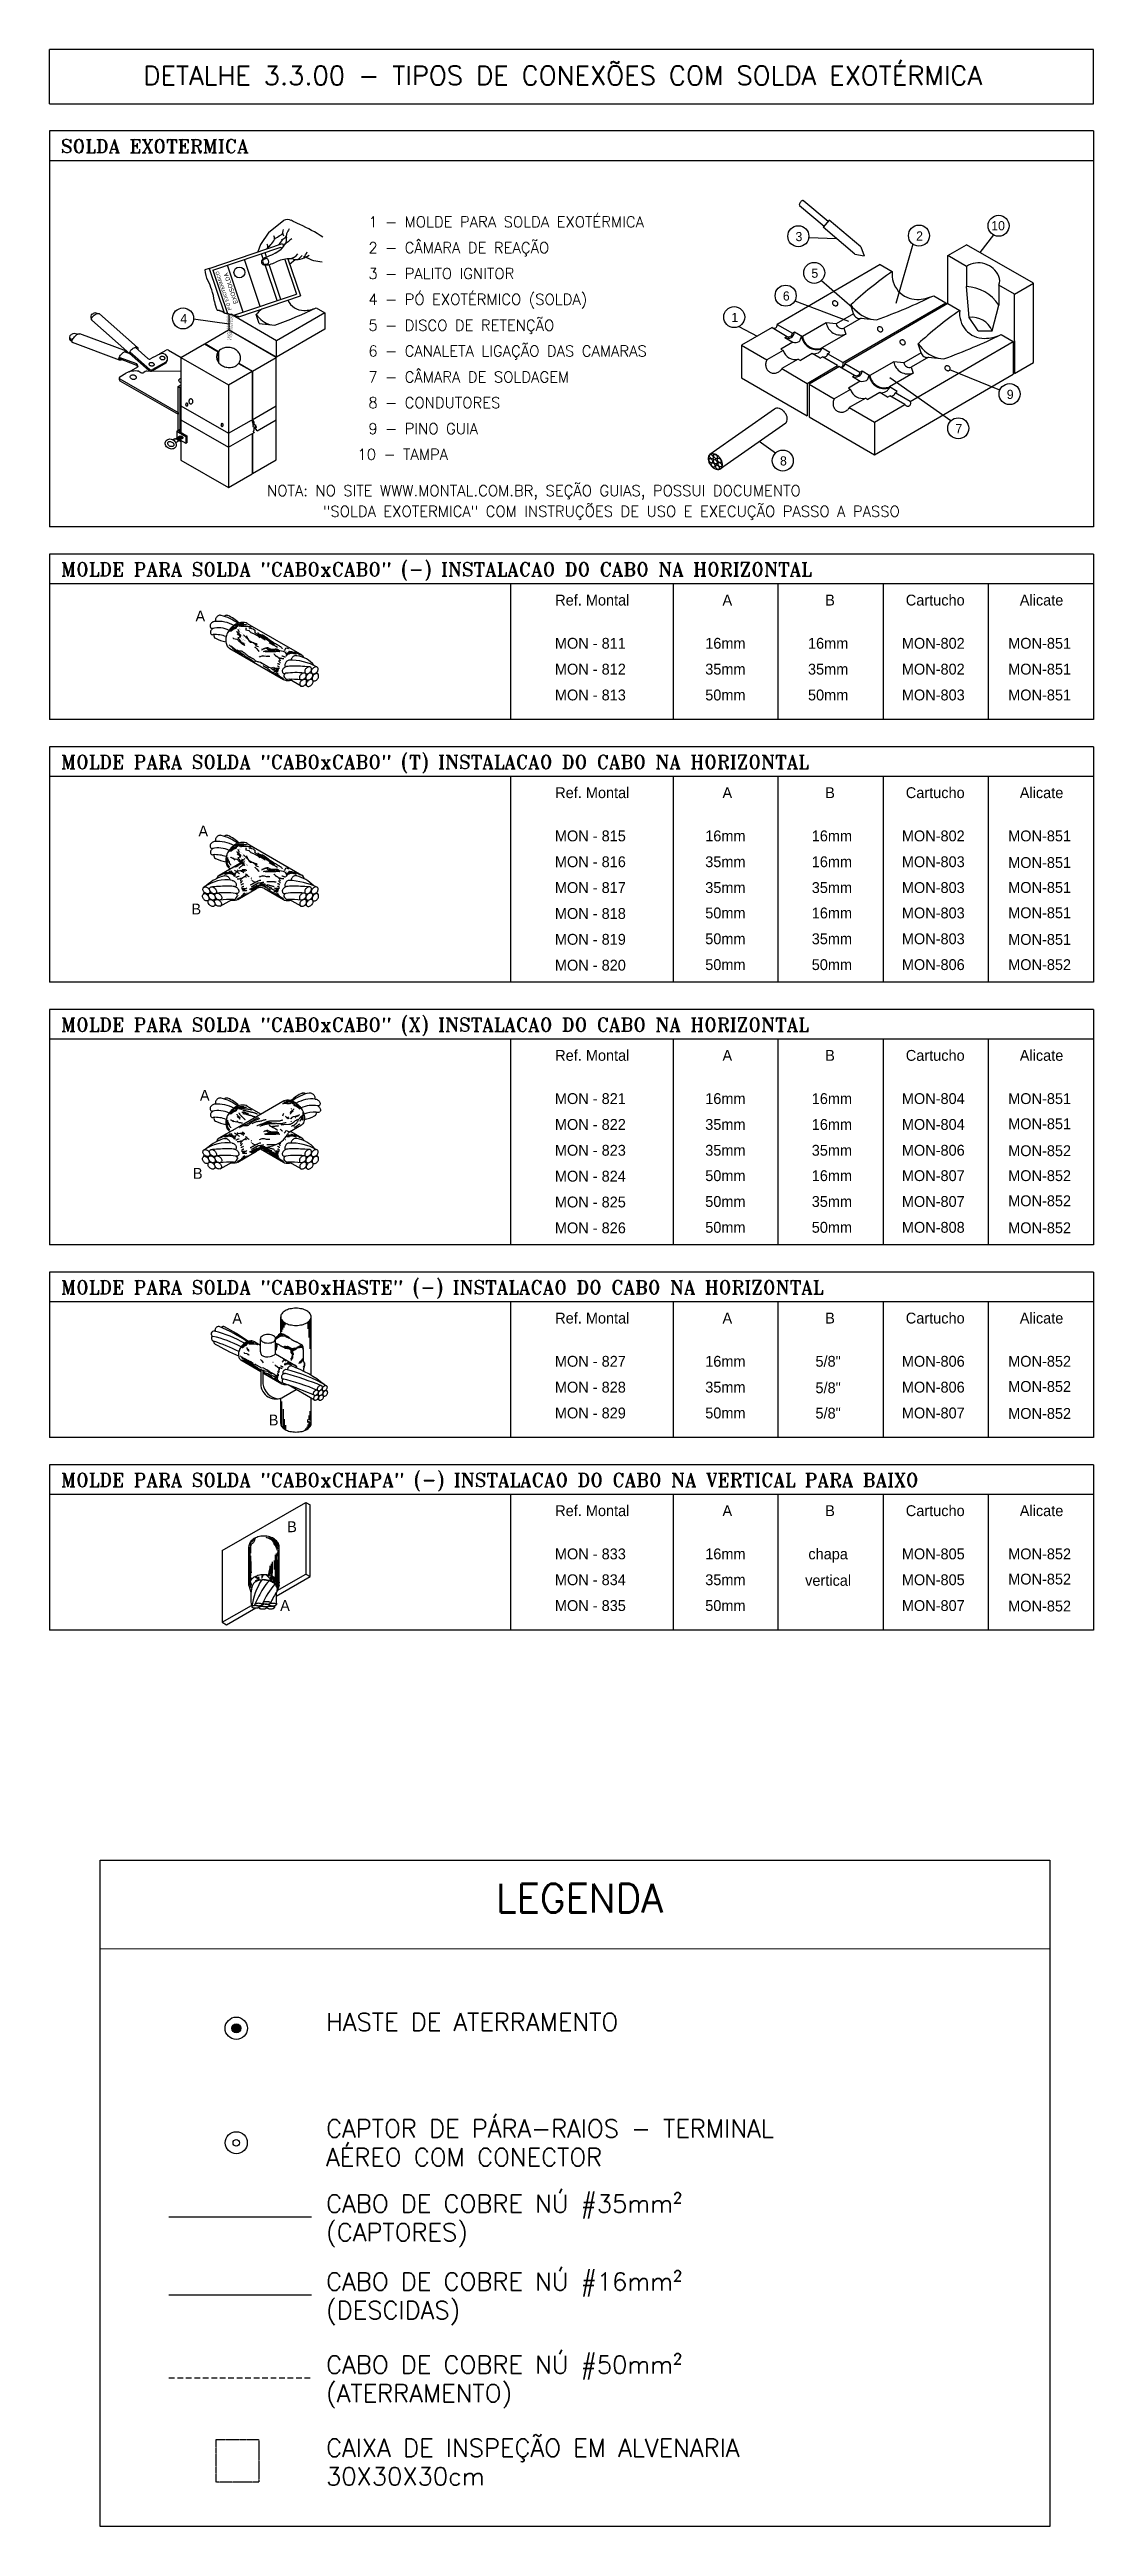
# Model space of a CAD drawing. Extents: x -800 to 12181, y -6101 to 2255.
# Drawn here: x 11257 to 12181, y 11 to 2202 of the extents above; entities that cross this region are included whole.
import ezdxf
from ezdxf.enums import TextEntityAlignment as Align

# ---------------------------------------------------------------- set-up
doc = ezdxf.new("R2010")
doc.units = 0
doc.header["$MEASUREMENT"] = 0
for name, pattern in [('DASHED', [0.75, 0.5, -0.25]), ('DASHED2', [0.375, 0.25, -0.125]), ('HIDDEN2', [0.1875, 0.125, -0.0625])]:
    doc.linetypes.add(name, pattern=pattern)
doc.layers.get('0').update_dxf_attribs({"linetype": 'CONTINUOUS'})
for name, color, linetype in [('15', 1, 'CONTINUOUS'), ('25', 2, 'CONTINUOUS'), ('30', 3, 'CONTINUOUS'), ('50', 5, 'CONTINUOUS'), ('COTAS', 3, 'HIDDEN2'), ('DETALHES', 4, 'CONTINUOUS'), ('LEGENDA', 7, 'CONTINUOUS'), ('PONTOS DE PARA-RAIOS', 1, 'CONTINUOUS')]:
    doc.layers.add(name, color=color, linetype=linetype)
doc.styles.add('15CL', font='romans.shx', dxfattribs={"height": 2})
doc.styles.add('35CL', font='ROMANS.shx', dxfattribs={"height": 3.5})
doc.styles.add('60', font='ACENT.SHX', dxfattribs={"height": 8})
doc.styles.add('CL60', font='ACENT.shx', dxfattribs={"height": 7.5})
doc.styles.add('ROMANS', font='romans.shx')
doc.styles.add('ROMANTICBOLD', font='ROMANT.SHX', dxfattribs={"height": 10})

msp = doc.modelspace()

# ---------------------------------------------------------------- texts
at = {"layer": '15', "color": 1, "style": '60'}
for s, height, p in [("P'O EXOTERMICO", 3.024, (11418.165, 1972.181, -8.914)), ('EXOSOLDA', 3.78, (11423.862, 1977.875, -8.914))]:
    msp.add_text(s, height=height, rotation=108.720546, dxfattribs=at).set_placement(p)
at = {"layer": '15', "style": '60'}
for s, p in [('Ref. Montal', (11737.378, 1710.333, -8.914)), ('A', (11856.874, 1710.333, -8.914)), ('B', (11947.817, 1710.333, -8.914)), ('Cartucho', (12040.876, 1710.333, -8.914)), ('Alicate', (12134.992, 1710.333, -8.914)), ('MON - 811', (11735.665, 1672.092, -8.914)), ('16mm', (11855.161, 1672.092, -8.914)), ('16mm', (11946.104, 1672.092, -8.914)), ('MON-802', (12039.163, 1672.092, -8.914)), ('MON-851', (12133.279, 1672.092, -8.914)), ('MON - 812', (11735.665, 1649.235, -8.914)), ('35mm', (11855.161, 1649.235, -8.914)), ('35mm', (11946.104, 1649.235, -8.914)), ('MON-802', (12039.163, 1649.235, -8.914)), ('MON-851', (12133.279, 1649.235, -8.914)), ('MON - 813', (11735.665, 1626.378, -8.914)), ('50mm', (11855.161, 1626.378, -8.914)), ('50mm', (11946.104, 1626.378, -8.914)), ('MON-803', (12039.163, 1626.378, -8.914)), ('MON-851', (12133.279, 1626.378, -8.914)), ('Ref. Montal', (11737.378, 1539.933, -8.914)), ('A', (11856.874, 1539.933, -8.914)), ('B', (11947.817, 1539.933, -8.914)), ('Cartucho', (12040.876, 1539.933, -8.914)), ('Alicate', (12134.992, 1539.933, -8.914)), ('MON - 815', (11735.665, 1501.692, -8.914)), ('16mm', (11855.161, 1501.692, -8.914)), ('16mm', (11949.438, 1501.692, -8.914)), ('MON-802', (12039.163, 1501.692, -8.914)), ('MON-851', (12133.279, 1501.692, -8.914)), ('MON - 816', (11735.665, 1478.835, -8.914)), ('35mm', (11855.161, 1478.835, -8.914)), ('16mm', (11949.438, 1478.835, -8.914)), ('MON-803', (12039.163, 1478.835, -8.914)), ('MON-851', (12133.279, 1478.111, -8.914)), ('MON - 817', (11735.665, 1455.978, -8.914)), ('35mm', (11855.161, 1455.978, -8.914)), ('35mm', (11949.438, 1455.978, -8.914)), ('MON-803', (12039.163, 1455.978, -8.914)), ('MON-851', (12133.279, 1456.101, -8.914)), ('MON - 818', (11735.665, 1433.064, -8.914)), ('50mm', (11855.161, 1433.526, -8.914)), ('16mm', (11949.438, 1433.526, -8.914)), ('MON-803', (12039.163, 1433.526, -8.914)), ('MON-851', (12133.279, 1433.699, -8.914)), ('MON - 819', (11735.665, 1410.207, -8.914)), ('50mm', (11855.161, 1410.669, -8.914)), ('35mm', (11949.438, 1410.669, -8.914)), ('MON-803', (12039.163, 1410.669, -8.914)), ('MON-851', (12133.279, 1410.117, -8.914)), ('MON - 820', (11735.665, 1387.322, -8.914)), ('50mm', (11855.161, 1387.812, -8.914)), ('50mm', (11949.438, 1387.812, -8.914)), ('MON-806', (12039.163, 1387.812, -8.914)), ('MON-852', (12133.279, 1387.812, -8.914)), ('Ref. Montal', (11737.378, 1307.521, -8.914)), ('A', (11856.874, 1307.521, -8.914)), ('B', (11947.817, 1307.521, -8.914)), ('Cartucho', (12040.876, 1307.521, -8.914)), ('Alicate', (12134.992, 1307.521, -8.914)), ('MON - 821', (11735.665, 1269.281, -8.914)), ('16mm', (11855.161, 1269.281, -8.914)), ('16mm', (11949.438, 1269.281, -8.914)), ('MON-804', (12039.163, 1269.281, -8.914)), ('MON-851', (12133.279, 1269.281, -8.914)), ('MON - 822', (11735.665, 1246.423, -8.914)), ('35mm', (11855.161, 1246.423, -8.914)), ('16mm', (11949.438, 1246.423, -8.914)), ('MON-804', (12039.163, 1246.423, -8.914)), ('MON-851', (12133.279, 1247.021, -8.914)), ('MON - 823', (11735.665, 1223.566, -8.914)), ('35mm', (11855.161, 1223.566, -8.914)), ('35mm', (11949.438, 1223.566, -8.914)), ('MON-806', (12039.163, 1223.566, -8.914)), ('MON-852', (12133.279, 1223.171, -8.914)), ('MON - 824', (11735.665, 1200.653, -8.914)), ('50mm', (11855.161, 1201.115, -8.914)), ('16mm', (11949.438, 1201.115, -8.914)), ('MON-807', (12039.163, 1201.115, -8.914)), ('MON-852', (12133.279, 1201.115, -8.914)), ('MON - 825', (11735.665, 1177.795, -8.914)), ('50mm', (11855.161, 1178.257, -8.914)), ('35mm', (11949.438, 1178.257, -8.914)), ('MON-807', (12039.163, 1178.257, -8.914)), ('MON-852', (12133.279, 1178.855, -8.914)), ('MON - 826', (11735.665, 1154.91, -8.914)), ('50mm', (11855.161, 1155.4, -8.914)), ('50mm', (11949.438, 1155.4, -8.914)), ('MON-808', (12039.163, 1155.4, -8.914)), ('MON-852', (12133.279, 1155.005, -8.914)), ('Ref. Montal', (11737.378, 1075.11, -8.914)), ('A', (11856.874, 1075.11, -8.914)), ('B', (11947.817, 1075.11, -8.914)), ('Cartucho', (12040.876, 1075.11, -8.914)), ('Alicate', (12134.992, 1075.11, -8.914)), ('MON - 827', (11735.665, 1036.869, -8.914)), ('16mm', (11855.161, 1036.869, -8.914)), ('5/8"', (11946.104, 1036.869, -8.914)), ('MON-806', (12039.163, 1036.869, -8.914)), ('MON-852', (12133.279, 1036.869, -8.914)), ('MON - 828', (11735.665, 1014.012, -8.914)), ('35mm', (11855.161, 1014.012, -8.914)), ('5/8"', (11946.104, 1013.446, -8.914)), ('MON-806', (12039.163, 1014.012, -8.914)), ('MON-852', (12133.279, 1014.609, -8.914)), ('MON - 829', (11735.665, 991.154, -8.914)), ('50mm', (11855.161, 991.154, -8.914)), ('5/8"', (11946.104, 990.999, -8.914)), ('MON-807', (12039.163, 991.154, -8.914)), ('MON-852', (12133.279, 990.76, -8.914)), ('Ref. Montal', (11737.378, 904.71, -8.914)), ('A', (11856.874, 904.71, -8.914)), ('B', (11947.817, 904.71, -8.914)), ('Cartucho', (12040.876, 904.71, -8.914)), ('Alicate', (12134.992, 904.71, -8.914)), ('chapa', (11946.104, 866.469, -8.914)), ('MON - 833', (11735.665, 866.469, -8.914)), ('16mm', (11855.161, 866.469, -8.914)), ('MON-805', (12039.163, 866.469, -8.914)), ('MON-852', (12133.279, 866.469, -8.914)), ('MON - 834', (11735.665, 843.612, -8.914)), ('35mm', (11855.161, 843.612, -8.914)), ('vertical', (11946.104, 843.046, -8.914)), ('MON-805', (12039.163, 843.612, -8.914)), ('MON-852', (12133.279, 844.209, -8.914)), ('MON - 835', (11735.665, 820.754, -8.914)), ('50mm', (11855.161, 820.754, -8.914)), ('MON-807', (12039.163, 820.754, -8.914)), ('MON-852', (12133.279, 820.36, -8.914))]:
    msp.add_text(s, height=9.6, dxfattribs=at).set_placement(p, align=Align.CENTER)
for s, p in [('A', (11386.15, 1696.221, -8.914)), ('A', (11388.757, 1506.034, -8.914)), ('B', (11382.578, 1436.967, -8.914)), ('A', (11390.06, 1272.208, -8.914)), ('B', (11383.881, 1203.141, -8.914)), ('A', (11418.733, 1074.856, -8.914)), ('B', (11451.002, 984.947, -8.914)), ('B', (11467.293, 890.505, -8.914)), ('A', (11461.09, 820.839, -8.914))]:
    msp.add_text(s, height=9.6, dxfattribs=at).set_placement(p)
at = {"layer": '25', "style": '15CL'}
for s, p in [('1 - MOLDE PARA SOLDA EXOTÉRMICA', (11539.173, 2044.916, -8.914)), ('2 - CÂMARA DE REAÇÃO', (11539.173, 2022.058, -8.914)), ('3 - PALITO IGNITOR', (11539.173, 1999.201, -8.914)), ('4 - PÓ EXOTÉRMICO (SOLDA)', (11539.173, 1976.344, -8.914)), ('5 - DISCO DE RETENÇÃO', (11539.173, 1953.487, -8.914)), ('6 - CANALETA LIGAÇÃO DAS CAMARAS', (11539.173, 1930.63, -8.914)), ('7 - CÂMARA DE SOLDAGEM', (11539.173, 1907.773, -8.914)), ('8 - CONDUTORES', (11539.173, 1884.916, -8.914)), ('9 - PINO GUIA', (11539.173, 1862.058, -8.914)), ('10 - TAMPA', (11529.521, 1839.201, -8.914)), ('NOTA: NO SITE WWW.MONTAL.COM.BR, SEÇÃO GUIAS, POSSUI DOCUMENTO ', (11449.509, 1807.1, -8.914)), ('"SOLDA EXOTERMICA" COM INSTRUÇÕES DE USO E EXECUÇÃO PASSO A PASSO', (11498.97, 1788.835, -8.914))]:
    msp.add_text(s, height=9.6, dxfattribs=at).set_placement(p)
at = {"layer": '30', "style": 'ROMANTICBOLD'}
for s, p in [('SOLDA EXOTERMICA', (11267.033, 2110.716, -8.914)), ('MOLDE PARA SOLDA "CABOxCABO" (-) INSTALACAO DO CABO NA HORIZONTAL', (11267.033, 1736.316, -8.914)), ('MOLDE PARA SOLDA "CABOxCABO" (T) INSTALACAO DO CABO NA HORIZONTAL', (11267.033, 1565.916, -8.914)), ('MOLDE PARA SOLDA "CABOxCABO" (X) INSTALACAO DO CABO NA HORIZONTAL', (11267.033, 1333.505, -8.914)), ('MOLDE PARA SOLDA "CABOxHASTE" (-) INSTALACAO DO CABO NA HORIZONTAL', (11267.033, 1101.093, -8.914)), ('MOLDE PARA SOLDA "CABOxCHAPA" (-) INSTALACAO DO CABO NA VERTICAL PARA BAIXO', (11267.033, 930.693, -8.914))]:
    msp.add_text(s, height=12, dxfattribs=at).set_placement(p)
at = {"layer": '50', "style": '35CL'}
msp.add_text('DETALHE 3.3.00 - TIPOS DE CONEXÕES COM SOLDA EXOTÉRMICA', height=16.8, dxfattribs=at).set_placement((11711.168, 2179.237, -8.914), align=Align.MIDDLE_CENTER)
at = {"layer": 'LEGENDA', "lineweight": 5, "style": 'ROMANS'}
msp.add_text('LEGENDA', height=25.2, dxfattribs=at).set_placement((11726.147, 566.74), align=Align.MIDDLE_CENTER)
for s, p in [('HASTE DE ATERRAMENTO', (11501.772, 449.283)), ('CAPTOR DE PÁRA-RAIOS - TERMINAL', (11501.772, 355.011)), ('AÉREO COM CONECTOR', (11501.772, 329.727)), ('CABO DE COBRE NÚ #35mm² ', (11501.772, 288.56)), ('(CAPTORES)', (11501.772, 263.276)), ('CABO DE COBRE NÚ #16mm² ', (11501.772, 219.597)), ('(DESCIDAS)', (11501.772, 194.313)), ('CABO DE COBRE NÚ #50mm² ', (11501.772, 146.084)), ('(ATERRAMENTO)', (11501.772, 120.8)), ('CAIXA DE INSPEÇÃO EM ALVENARIA', (11501.772, 72.57)), ('30X30X30cm', (11501.772, 47.286))]:
    msp.add_text(s, height=15.75, dxfattribs=at).set_placement(p)

# ---------------------------------------------------------------- blocks, each defined once
blk = doc.blocks.new('J')
at = {"layer": 'DETALHES', "color": 2}
blk.add_circle((0, 0), 8.61, dxfattribs=at)
at = {"layer": 'DETALHES', "color": 2, "style": 'CL60'}
blk.add_attdef('.', (-2.3, -4), '', height=7.5, dxfattribs=at)
blk = doc.blocks.new('*X30')
at = {"color": 0}
for p, q in [((4161.8, -663.8), (4161.8, -663.8)), ((4162.3, -663.7), (4162.3, -663.7)), ((4162.7, -666.3), (4162.7, -666.3)), ((4162.8, -662.8), (4162.8, -662.8)), ((4162.8, -665.2), (4162.8, -665.2)), ((4162.8, -666.4), (4162.8, -666.4)), ((4162.9, -663.2), (4162.9, -663.2)), ((4162.9, -665.1), (4162.9, -665.1)), ((4163, -666.6), (4163, -666.6)), ((4163, -669), (4163, -669)), ((4163.1, -661.4), (4163.1, -661.4)), ((4163.1, -663.6), (4163.1, -663.6)), ((4163.2, -666.2), (4163.2, -666.2)), ((4163.6, -661.7), (4163.6, -661.7)), ((4163.6, -668.8), (4163.6, -668.8)), ((4163.7, -671.7), (4163.7, -671.7)), ((4163.8, -663.7), (4163.8, -663.7)), ((4163.9, -667.4), (4163.9, -667.4)), ((4164, -666.1), (4164, -666.1)), ((4164.1, -668.7), (4164.1, -668.7)), ((4164.2, -666.1), (4164.2, -666.1)), ((4164.3, -668.1), (4164.3, -668.1)), ((4164.3, -670), (4164.3, -670)), ((4164.4, -670.2), (4164.4, -670.2)), ((4164.4, -671.9), (4164.4, -671.9)), ((4164.9, -661.1), (4164.9, -661.1)), ((4164.9, -668.3), (4164.9, -668.3)), ((4164.9, -668.6), (4164.9, -668.6)), ((4164.9, -672), (4164.9, -672)), ((4165, -668.5), (4165, -668.5)), ((4165.1, -671.1), (4165.1, -671.1)), ((4165.2, -666.7), (4165.2, -666.7)), ((4165.2, -672.7), (4165.2, -672.7)), ((4165.4, -661.3), (4165.4, -661.3)), ((4165.5, -673.7), (4165.5, -673.7)), ((4165.6, -667), (4165.6, -667)), ((4165.6, -668.9), (4165.6, -668.9)), ((4165.7, -670.9), (4165.7, -670.9)), ((4165.8, -672.8), (4165.8, -672.8)), ((4165.9, -671), (4165.9, -671)), ((4165.9, -673), (4165.9, -673)), ((4166, -669.2), (4166, -669.2)), ((4166, -673.6), (4166, -673.6)), ((4166.1, -673.1), (4166.1, -673.1)), ((4166.3, -661.4), (4166.3, -661.4)), ((4166.4, -671.4), (4166.4, -671.4)), ((4166.8, -671.7), (4166.8, -671.7)), ((4166.8, -673.5), (4166.8, -673.5)), ((4167, -673.9), (4167, -673.9)), ((4167.1, -671.8), (4167.1, -671.8)), ((4167.1, -673.8), (4167.1, -673.8)), ((4167.2, -673.9), (4167.2, -673.9)), ((4167.5, -664.2), (4167.5, -664.2)), ((4167.5, -670.2), (4167.5, -670.2)), ((4167.8, -663.8), (4167.8, -663.8)), ((4168, -663.2), (4168, -663.2)), ((4168.2, -662.6), (4168.2, -662.6)), ((4168.5, -662.9), (4168.5, -662.9)), ((4168.8, -661), (4168.8, -661)), ((4169.4, -664.1), (4169.4, -664.1)), ((4169.5, -671.4), (4169.5, -671.4)), ((4169.8, -662.8), (4169.8, -662.8)), ((4169.9, -671.7), (4169.9, -671.7)), ((4170.2, -663.9), (4170.2, -663.9)), ((4170.4, -662.7), (4170.4, -662.7)), ((4170.6, -664.2), (4170.6, -664.2)), ((4170.7, -663.1), (4170.7, -663.1)), ((4170.8, -662.9), (4170.8, -662.9)), ((4170.8, -665), (4170.8, -665)), ((4171.2, -662.6), (4171.2, -662.6)), ((4171.3, -662.6), (4171.3, -662.6)), ((4171.3, -665.2), (4171.3, -665.2)), ((4171.4, -672.7), (4171.4, -672.7)), ((4171.8, -663.8), (4171.8, -663.8)), ((4172, -664), (4172, -664)), ((4172, -664.1), (4172, -664.1)), ((4172.1, -665), (4172.1, -665)), ((4172.1, -665.1), (4172.1, -665.1)), ((4173.3, -663.9), (4173.3, -663.9)), ((4173.4, -663.1), (4173.4, -663.1)), ((4173.4, -673.9), (4173.4, -673.9)), ((4173.7, -664.2), (4173.7, -664.2)), ((4173.8, -674.2), (4173.8, -674.2)), ((4173.9, -665.7), (4173.9, -665.7)), ((4174.1, -665.9), (4174.1, -665.9)), ((4174.1, -666.4), (4174.1, -666.4)), ((4174.5, -666.7), (4174.5, -666.7)), ((4174.7, -664), (4174.7, -664)), ((4174.9, -666.7), (4174.9, -666.7)), ((4175.3, -675.2), (4175.3, -675.2)), ((4175.7, -667.2), (4175.7, -667.2)), ((4175.9, -667.6), (4175.9, -667.6)), ((4176, -666.9), (4176, -666.9)), ((4176, -667.6), (4176, -667.6)), ((4176.1, -667.7), (4176.1, -667.7)), ((4177.5, -669.7), (4177.5, -669.7)), ((4178, -668.9), (4178, -668.9)), ((4178, -669.4), (4178, -669.4)), ((4178, -669.4), (4178, -669.4)), ((4178.2, -669.6), (4178.2, -669.6)), ((4178.4, -669.2), (4178.4, -669.2)), ((4178.5, -669.4), (4178.5, -669.4)), ((4179, -670.4), (4179, -670.4)), ((4180, -671.3), (4180, -671.3)), ((4181.6, -671.6), (4181.6, -671.6)), ((4182.1, -671.5), (4182.1, -671.5)), ((4182.8, -671.6), (4182.8, -671.6)), ((4184.1, -672.6), (4184.1, -672.6)), ((4185.5, -673.5), (4185.5, -673.5)), ((4185.7, -673.6), (4185.7, -673.6)), ((4185.9, -673.9), (4185.9, -673.9)), ((4186.3, -674.2), (4186.3, -674.2)), ((4187.8, -675.1), (4187.8, -675.1)), ((4173.8, -676.6), (4173.8, -676.6)), ((4174.1, -676.8), (4174.1, -676.8)), ((4175.1, -677.5), (4175.1, -677.5)), ((4175.1, -677.7), (4175.1, -677.7)), ((4175.3, -677.9), (4175.3, -677.9)), ((4175.4, -677.6), (4175.4, -677.6)), ((4175.9, -677.5), (4175.9, -677.5)), ((4176.2, -678.7), (4176.2, -678.7)), ((4176.4, -678.5), (4176.4, -678.5)), ((4177.1, -679.6), (4177.1, -679.6)), ((4177.2, -683.3), (4177.2, -683.3)), ((4177.3, -676.4), (4177.3, -676.4)), ((4177.3, -679.8), (4177.3, -679.8)), ((4177.6, -679.9), (4177.6, -679.9)), ((4177.7, -676.7), (4177.7, -676.7)), ((4177.8, -679.4), (4177.8, -679.4)), ((4177.8, -682.7), (4177.8, -682.7)), ((4178, -683.2), (4178, -683.2)), ((4179.1, -678.4), (4179.1, -678.4)), ((4179.2, -677.8), (4179.2, -677.8)), ((4179.3, -677.7), (4179.3, -677.7)), ((4180.3, -677.5), (4180.3, -677.5)), ((4180.3, -682.4), (4180.3, -682.4)), ((4180.9, -682.7), (4180.9, -682.7)), ((4181.7, -678.4), (4181.7, -678.4)), ((4181.9, -682.2), (4181.9, -682.2)), ((4182.4, -677.7), (4182.4, -677.7)), ((4183, -677.4), (4183, -677.4)), ((4183.2, -677.8), (4183.2, -677.8)), ((4183.3, -678), (4183.3, -678)), ((4184, -682.7), (4184, -682.7)), ((4184.2, -678.8), (4184.2, -678.8)), ((4184.3, -678.4), (4184.3, -678.4)), ((4184.3, -682.5), (4184.3, -682.5)), ((4184.4, -678.9), (4184.4, -678.9)), ((4184.4, -679), (4184.4, -679)), ((4184.4, -682.6), (4184.4, -682.6)), ((4184.9, -678.9), (4184.9, -678.9)), ((4185.7, -678.8), (4185.7, -678.8)), ((4187, -678.3), (4187, -678.3)), ((4187.1, -678.6), (4187.1, -678.6)), ((4187.5, -678.9), (4187.5, -678.9)), ((4187.6, -678.5), (4187.6, -678.5)), ((4187.9, -679.2), (4187.9, -679.2)), ((4188.2, -678.8), (4188.2, -678.8)), ((4188.3, -679.3), (4188.3, -679.3)), ((4188.4, -678.4), (4188.4, -678.4)), ((4188.4, -679), (4188.4, -679)), ((4189.6, -678.2), (4189.6, -678.2)), ((4189.8, -676.4), (4189.8, -676.4)), ((4189.8, -678.3), (4189.8, -678.3)), ((4190.2, -676.7), (4190.2, -676.7)), ((4190.3, -678.2), (4190.3, -678.2)), ((4190.6, -678.9), (4190.6, -678.9)), ((4191, -679.2), (4191, -679.2)), ((4191, -679.2), (4191, -679.2)), ((4191.1, -678.1), (4191.1, -678.1)), ((4191.2, -678), (4191.2, -678)), ((4191.4, -678.1), (4191.4, -678.1)), ((4192.2, -678.3), (4192.2, -678.3)), ((4192.3, -678.9), (4192.3, -678.9)), ((4192.5, -677.9), (4192.5, -677.9)), ((4193.6, -679.1), (4193.6, -679.1)), ((4196.1, -679.2), (4196.1, -679.2)), ((4196.1, -680), (4196.1, -680)), ((4196.3, -679), (4196.3, -679)), ((4196.5, -679.1), (4196.5, -679.1)), ((4196.6, -679.9), (4196.6, -679.9)), ((4196.8, -678.9), (4196.8, -678.9)), ((4197.2, -679.2), (4197.2, -679.2)), ((4197.3, -679.9), (4197.3, -679.9)), ((4197.4, -679.8), (4197.4, -679.8)), ((4197.5, -680.1), (4197.5, -680.1)), ((4197.5, -682.4), (4197.5, -682.4)), ((4197.6, -681.4), (4197.6, -681.4)), ((4197.6, -682), (4197.6, -682)), ((4197.8, -677.2), (4197.8, -677.2)), ((4198, -677.6), (4198, -677.6)), ((4198, -681.7), (4198, -681.7)), ((4198.3, -680.8), (4198.3, -680.8)), ((4198.4, -677.1), (4198.4, -677.1)), ((4198.5, -681), (4198.5, -681)), ((4198.8, -679.1), (4198.8, -679.1)), ((4198.8, -679.7), (4198.8, -679.7)), ((4198.8, -680.1), (4198.8, -680.1)), ((4198.9, -681), (4198.9, -681)), ((4199.3, -679.6), (4199.3, -679.6)), ((4199.4, -681.8), (4199.4, -681.8)), ((4199.9, -678.9), (4199.9, -678.9)), ((4200, -678.1), (4200, -678.1)), ((4200.1, -679.5), (4200.1, -679.5)), ((4200.1, -680.1), (4200.1, -680.1))]:
    blk.add_line(p, q, dxfattribs=at)
blk = doc.blocks.new('*X29')
at = {"color": 0}
for p, q in [((4154.7, -675.1), (4154.7, -675.1)), ((4158, -676.8), (4158, -676.8)), ((4158.3, -677.2), (4158.3, -677.2)), ((4159, -677.5), (4159, -677.5)), ((4159.2, -677.6), (4159.2, -677.6)), ((4159.4, -677.7), (4159.4, -677.7)), ((4160, -678.4), (4160, -678.4)), ((4160.7, -678.7), (4160.7, -678.7)), ((4161.9, -679.3), (4161.9, -679.3)), ((4162.1, -679.6), (4162.1, -679.6)), ((4165.5, -681.4), (4165.5, -681.4)), ((4168.4, -682.7), (4168.4, -682.7)), ((4169.1, -683.6), (4169.1, -683.6)), ((4169.2, -683.2), (4169.2, -683.2)), ((4169.7, -683.5), (4169.7, -683.5)), ((4170.2, -684.1), (4170.2, -684.1)), ((4170.4, -684), (4170.4, -684)), ((4170.4, -684.3), (4170.4, -684.3)), ((4170.8, -684.2), (4170.8, -684.2)), ((4171.4, -684.3), (4171.4, -684.3)), ((4172.3, -685.2), (4172.3, -685.2)), ((4172.7, -685.3), (4172.7, -685.3)), ((4172.8, -685.7), (4172.8, -685.7)), ((4173.3, -685.6), (4173.3, -685.6)), ((4174.1, -686.2), (4174.1, -686.2)), ((4174.3, -686.5), (4174.3, -686.5)), ((4174.8, -686.7), (4174.8, -686.7)), ((4175.5, -687.1), (4175.5, -687.1)), ((4176.3, -687.7), (4176.3, -687.7)), ((4176.4, -687.8), (4176.4, -687.8)), ((4176.7, -688.1), (4176.7, -688.1)), ((4176.9, -687.7), (4176.9, -687.7)), ((4177.5, -687.1), (4177.5, -687.1)), ((4177.7, -687.6), (4177.7, -687.6)), ((4178.3, -687.9), (4178.3, -687.9)), ((4178.3, -689), (4178.3, -689)), ((4178.7, -689.2), (4178.7, -689.2)), ((4179.3, -688.9), (4179.3, -688.9)), ((4179.4, -688), (4179.4, -688)), ((4179.5, -689), (4179.5, -689)), ((4180, -689.9), (4180, -689.9)), ((4180.4, -689.8), (4180.4, -689.8)), ((4180.5, -689.8), (4180.5, -689.8)), ((4180.7, -689), (4180.7, -689)), ((4181.3, -689.7), (4181.3, -689.7)), ((4181.4, -690.7), (4181.4, -690.7)), ((4181.6, -690.9), (4181.6, -690.9)), ((4182.1, -689.9), (4182.1, -689.9)), ((4183.3, -690.2), (4183.3, -690.2)), ((4183.5, -690.9), (4183.5, -690.9)), ((4183.6, -692), (4183.6, -692)), ((4184.1, -691.9), (4184.1, -691.9)), ((4184.7, -691.9), (4184.7, -691.9)), ((4184.9, -691.8), (4184.9, -691.8)), ((4185.3, -691.4), (4185.3, -691.4)), ((4185.7, -691.7), (4185.7, -691.7)), ((4186.1, -692.8), (4186.1, -692.8)), ((4186.3, -691.7), (4186.3, -691.7)), ((4186.4, -691.7), (4186.4, -691.7)), ((4186.6, -691.9), (4186.6, -691.9)), ((4186.8, -691.6), (4186.8, -691.6)), ((4187.2, -692.7), (4187.2, -692.7)), ((4187.4, -691.8), (4187.4, -691.8)), ((4187.5, -692.7), (4187.5, -692.7)), ((4187.5, -693.7), (4187.5, -693.7)), ((4187.6, -691.5), (4187.6, -691.5)), ((4188.5, -693.6), (4188.5, -693.6)), ((4188.7, -693.8), (4188.7, -693.8)), ((4189.9, -693.8), (4189.9, -693.8)), ((4190.1, -693.7), (4190.1, -693.7)), ((4190.4, -693.7), (4190.4, -693.7)), ((4191.2, -693.6), (4191.2, -693.6)), ((4187.2, -694.1), (4187.2, -694.1)), ((4187.7, -694.1), (4187.7, -694.1)), ((4188.5, -693.9), (4188.5, -693.9)), ((4188.8, -694.7), (4188.8, -694.7)), ((4189.2, -693.9), (4189.2, -693.9)), ((4189.5, -694.6), (4189.5, -694.6)), ((4189.6, -694.2), (4189.6, -694.2)), ((4190.2, -695.6), (4190.2, -695.6)), ((4190.5, -695.5), (4190.5, -695.5)), ((4190.7, -695.7), (4190.7, -695.7)), ((4190.8, -696.2), (4190.8, -696.2)), ((4191.1, -695.2), (4191.1, -695.2)), ((4191.3, -696.2), (4191.3, -696.2)), ((4191.5, -694.6), (4191.5, -694.6)), ((4192.2, -696.1), (4192.2, -696.1))]:
    blk.add_line(p, q, dxfattribs=at)
blk = doc.blocks.new('*X31')
at = {"color": 0}
for p, q in [((5372.2, -492.6), (5372.2, -492.6)), ((5372.5, -485.4), (5372.5, -485.4)), ((5372.5, -486.3), (5372.5, -486.3)), ((5372.5, -489.1), (5372.5, -489.1)), ((5372.5, -491.5), (5372.5, -491.5)), ((5372.6, -488.8), (5372.6, -488.8)), ((5372.7, -489.3), (5372.7, -489.3)), ((5372.9, -485.1), (5372.9, -485.1)), ((5372.9, -488.8), (5372.9, -488.8)), ((5373, -489.1), (5373, -489.1)), ((5373.2, -483.1), (5373.2, -483.1)), ((5373.2, -485), (5373.2, -485)), ((5373.3, -486.2), (5373.3, -486.2)), ((5373.3, -486.9), (5373.3, -486.9)), ((5373.4, -482.7), (5373.4, -482.7)), ((5373.4, -488.8), (5373.4, -488.8)), ((5373.4, -488.9), (5373.4, -488.9)), ((5373.4, -490.8), (5373.4, -490.8)), ((5373.4, -491.3), (5373.4, -491.3)), ((5373.5, -486.3), (5373.5, -486.3)), ((5373.5, -490.1), (5373.5, -490.1)), ((5373.5, -492.7), (5373.5, -492.7)), ((5373.6, -486.5), (5373.6, -486.5)), ((5373.7, -487.6), (5373.7, -487.6)), ((5373.8, -483.5), (5373.8, -483.5)), ((5373.8, -491.3), (5373.8, -491.3)), ((5373.8, -491.6), (5373.8, -491.6)), ((5374.1, -483.8), (5374.1, -483.8)), ((5374.3, -483.5), (5374.3, -483.5)), ((5374.3, -488.7), (5374.3, -488.7)), ((5374.4, -483.6), (5374.4, -483.6)), ((5374.4, -491.2), (5374.4, -491.2)), ((5374.5, -482.1), (5374.5, -482.1)), ((5374.5, -484), (5374.5, -484)), ((5374.5, -484.1), (5374.5, -484.1)), ((5374.5, -487.3), (5374.5, -487.3)), ((5374.5, -490.1), (5374.5, -490.1)), ((5374.5, -491), (5374.5, -491)), ((5374.6, -483.8), (5374.6, -483.8)), ((5374.6, -486), (5374.6, -486)), ((5374.7, -486), (5374.7, -486)), ((5374.7, -487.9), (5374.7, -487.9)), ((5374.7, -489.8), (5374.7, -489.8)), ((5374.7, -491.1), (5374.7, -491.1)), ((5374.8, -491.7), (5374.8, -491.7)), ((5374.9, -486.3), (5374.9, -486.3)), ((5375.1, -483.4), (5375.1, -483.4)), ((5375.2, -482.6), (5375.2, -482.6)), ((5375.2, -485.9), (5375.2, -485.9)), ((5375.2, -491.1), (5375.2, -491.1)), ((5375.3, -486.6), (5375.3, -486.6)), ((5375.3, -492.6), (5375.3, -492.6)), ((5375.5, -484.5), (5375.5, -484.5)), ((5375.5, -488.2), (5375.5, -488.2)), ((5375.6, -488.5), (5375.6, -488.5)), ((5375.6, -491.9), (5375.6, -491.9)), ((5375.7, -483.1), (5375.7, -483.1)), ((5375.7, -488.4), (5375.7, -488.4)), ((5375.7, -488.8), (5375.7, -488.8)), ((5375.8, -485), (5375.8, -485)), ((5375.9, -487), (5375.9, -487)), ((5375.9, -488.9), (5375.9, -488.9)), ((5376, -485.1), (5376, -485.1)), ((5376, -485.8), (5376, -485.8)), ((5376, -490.8), (5376, -490.8)), ((5376, -492.7), (5376, -492.7)), ((5376.1, -488.4), (5376.1, -488.4)), ((5376.1, -489.1), (5376.1, -489.1)), ((5376.5, -483.2), (5376.5, -483.2)), ((5376.5, -485.5), (5376.5, -485.5)), ((5376.5, -490.9), (5376.5, -490.9)), ((5376.5, -491.3), (5376.5, -491.3)), ((5376.6, -485.6), (5376.6, -485.6)), ((5376.6, -489.2), (5376.6, -489.2)), ((5376.8, -487.6), (5376.8, -487.6)), ((5376.9, -488.3), (5376.9, -488.3)), ((5376.9, -491.6), (5376.9, -491.6)), ((5377, -483.1), (5377, -483.1)), ((5377.1, -484), (5377.1, -484)), ((5377.1, -490.9), (5377.1, -490.9)), ((5377.2, -483.8), (5377.2, -483.8)), ((5377.2, -485.9), (5377.2, -485.9)), ((5377.3, -487.8), (5377.3, -487.8)), ((5377.3, -489.8), (5377.3, -489.8)), ((5377.4, -482.7), (5377.4, -482.7)), ((5377.4, -485.7), (5377.4, -485.7)), ((5377.4, -491.7), (5377.4, -491.7)), ((5377.5, -486.4), (5377.5, -486.4)), ((5377.5, -490.1), (5377.5, -490.1)), ((5377.6, -482.9), (5377.6, -482.9)), ((5377.6, -484.1), (5377.6, -484.1)), ((5377.6, -490.1), (5377.6, -490.1)), ((5377.7, -490.3), (5377.7, -490.3)), ((5377.8, -483), (5377.8, -483)), ((5377.9, -485.6), (5377.9, -485.6)), ((5377.9, -490.8), (5377.9, -490.8)), ((5378, -486.3), (5378, -486.3)), ((5378.3, -488.1), (5378.3, -488.1)), ((5378.4, -483), (5378.4, -483)), ((5378.4, -486.6), (5378.4, -486.6)), ((5378.4, -492.6), (5378.4, -492.6)), ((5378.5, -483.7), (5378.5, -483.7)), ((5378.5, -484.9), (5378.5, -484.9)), ((5378.5, -487.3), (5378.5, -487.3)), ((5378.6, -486.9), (5378.6, -486.9)), ((5378.6, -488.8), (5378.6, -488.8)), ((5378.6, -491.1), (5378.6, -491.1)), ((5378.7, -485.5), (5378.7, -485.5)), ((5378.7, -487.5), (5378.7, -487.5)), ((5378.7, -490.7), (5378.7, -490.7)), ((5378.7, -492.6), (5378.7, -492.6)), ((5378.8, -488.1), (5378.8, -488.1)), ((5378.8, -488.8), (5378.8, -488.8)), ((5379.1, -485.1), (5379.1, -485.1)), ((5379.2, -489.1), (5379.2, -489.1)), ((5379.2, -490.6), (5379.2, -490.6)), ((5379.5, -484.6), (5379.5, -484.6)), ((5379.6, -484.8), (5379.6, -484.8)), ((5379.6, -487.9), (5379.6, -487.9)), ((5379.7, -484), (5379.7, -484)), ((5379.8, -485.9), (5379.8, -485.9)), ((5380.1, -485.3), (5380.1, -485.3)), ((5380.3, -483.8), (5380.3, -483.8)), ((5372.6, -492.8), (5372.6, -492.8)), ((5372.6, -494.1), (5372.6, -494.1)), ((5372.6, -496.5), (5372.6, -496.5)), ((5372.7, -498.9), (5372.7, -498.9)), ((5372.8, -496.7), (5372.8, -496.7)), ((5373, -495.1), (5373, -495.1)), ((5373, -496.6), (5373, -496.6)), ((5373, -504), (5373, -504)), ((5373.1, -499.1), (5373.1, -499.1)), ((5373.1, -504.3), (5373.1, -504.3)), ((5373.1, -505.1), (5373.1, -505.1)), ((5373.1, -512.1), (5373.1, -512.1)), ((5373.2, -509.2), (5373.2, -509.2)), ((5373.4, -493.9), (5373.4, -493.9)), ((5373.5, -496.5), (5373.5, -496.5)), ((5373.5, -501.4), (5373.5, -501.4)), ((5373.5, -501.7), (5373.5, -501.7)), ((5373.6, -493.7), (5373.6, -493.7)), ((5373.6, -494.7), (5373.6, -494.7)), ((5373.6, -496.6), (5373.6, -496.6)), ((5373.6, -504.3), (5373.6, -504.3)), ((5373.6, -509.5), (5373.6, -509.5)), ((5373.7, -497.4), (5373.7, -497.4)), ((5373.7, -498.5), (5373.7, -498.5)), ((5373.7, -500.4), (5373.7, -500.4)), ((5373.7, -501.1), (5373.7, -501.1)), ((5373.7, -512), (5373.7, -512)), ((5373.8, -493.9), (5373.8, -493.9)), ((5373.8, -497.6), (5373.8, -497.6)), ((5373.8, -502.4), (5373.8, -502.4)), ((5373.8, -504.8), (5373.8, -504.8)), ((5373.9, -499.1), (5373.9, -499.1)), ((5373.9, -501.3), (5373.9, -501.3)), ((5373.9, -501.6), (5373.9, -501.6)), ((5373.9, -504.3), (5373.9, -504.3)), ((5373.9, -506.2), (5373.9, -506.2)), ((5373.9, -507.6), (5373.9, -507.6)), ((5373.9, -508.5), (5373.9, -508.5)), ((5374, -506.8), (5374, -506.8)), ((5374, -508.1), (5374, -508.1)), ((5374, -508.7), (5374, -508.7)), ((5374.1, -510.1), (5374.1, -510.1)), ((5374.2, -493.9), (5374.2, -493.9)), ((5374.3, -496.4), (5374.3, -496.4)), ((5374.3, -503.9), (5374.3, -503.9)), ((5374.4, -499), (5374.4, -499)), ((5374.4, -504.2), (5374.4, -504.2)), ((5374.5, -506.7), (5374.5, -506.7)), ((5374.5, -511.9), (5374.5, -511.9)), ((5374.6, -494.1), (5374.6, -494.1)), ((5374.6, -494.7), (5374.6, -494.7)), ((5374.6, -500.1), (5374.6, -500.1)), ((5374.7, -498.4), (5374.7, -498.4)), ((5374.7, -504.1), (5374.7, -504.1)), ((5374.7, -510.1), (5374.7, -510.1)), ((5374.8, -493.7), (5374.8, -493.7)), ((5374.8, -493.8), (5374.8, -493.8)), ((5374.8, -501.5), (5374.8, -501.5)), ((5374.8, -502.1), (5374.8, -502.1)), ((5374.8, -505.8), (5374.8, -505.8)), ((5374.9, -495.6), (5374.9, -495.6)), ((5374.9, -498.5), (5374.9, -498.5)), ((5374.9, -509.3), (5374.9, -509.3)), ((5374.9, -509.5), (5374.9, -509.5)), ((5375, -496.4), (5375, -496.4)), ((5375, -497.5), (5375, -497.5)), ((5375, -499.4), (5375, -499.4)), ((5375, -505.9), (5375, -505.9)), ((5375.1, -501.4), (5375.1, -501.4)), ((5375.1, -506.4), (5375.1, -506.4)), ((5375.2, -498.9), (5375.2, -498.9)), ((5375.2, -503.3), (5375.2, -503.3)), ((5375.2, -505.2), (5375.2, -505.2)), ((5375.3, -493.7), (5375.3, -493.7)), ((5375.3, -506.6), (5375.3, -506.6)), ((5375.3, -507.2), (5375.3, -507.2)), ((5375.3, -509.1), (5375.3, -509.1)), ((5375.4, -496.6), (5375.4, -496.6)), ((5375.4, -501.5), (5375.4, -501.5)), ((5375.4, -502.6), (5375.4, -502.6)), ((5375.4, -509.2), (5375.4, -509.2)), ((5375.5, -506.6), (5375.5, -506.6)), ((5375.6, -495.6), (5375.6, -495.6)), ((5375.7, -496.2), (5375.7, -496.2)), ((5375.7, -499.3), (5375.7, -499.3)), ((5375.8, -495.8), (5375.8, -495.8)), ((5375.8, -498.9), (5375.8, -498.9)), ((5375.8, -503), (5375.8, -503)), ((5375.8, -504), (5375.8, -504)), ((5375.8, -511.7), (5375.8, -511.7)), ((5375.9, -506.7), (5375.9, -506.7)), ((5375.9, -508.9), (5375.9, -508.9)), ((5375.9, -510.4), (5375.9, -510.4)), ((5376, -503.2), (5376, -503.2)), ((5376.1, -493.6), (5376.1, -493.6)), ((5376.1, -494.7), (5376.1, -494.7)), ((5376.1, -495.1), (5376.1, -495.1)), ((5376.1, -510.6), (5376.1, -510.6)), ((5376.2, -496.2), (5376.2, -496.2)), ((5376.2, -496.6), (5376.2, -496.6)), ((5376.2, -498.5), (5376.2, -498.5)), ((5376.2, -499.1), (5376.2, -499.1)), ((5376.2, -501.3), (5376.2, -501.3)), ((5376.2, -505.1), (5376.2, -505.1)), ((5376.2, -509.1), (5376.2, -509.1)), ((5376.3, -500.4), (5376.3, -500.4)), ((5376.3, -503.9), (5376.3, -503.9)), ((5376.3, -509.2), (5376.3, -509.2)), ((5376.4, -502.4), (5376.4, -502.4)), ((5376.4, -504.3), (5376.4, -504.3)), ((5376.4, -511.7), (5376.4, -511.7)), ((5376.5, -506.2), (5376.5, -506.2)), ((5376.6, -492.8), (5376.6, -492.8)), ((5376.6, -498.7), (5376.6, -498.7)), ((5376.6, -501.4), (5376.6, -501.4)), ((5376.6, -508.2), (5376.6, -508.2)), ((5376.7, -496.6), (5376.7, -496.6)), ((5376.7, -500.2), (5376.7, -500.2)), ((5376.7, -506.5), (5376.7, -506.5)), ((5376.7, -511.4), (5376.7, -511.4)), ((5376.8, -493), (5376.8, -493)), ((5376.8, -504), (5376.8, -504)), ((5376.9, -497.6), (5376.9, -497.6)), ((5376.9, -500.4), (5376.9, -500.4)), ((5376.9, -507.6), (5376.9, -507.6)), ((5377, -496.1), (5377, -496.1)), ((5377, -501.6), (5377, -501.6)), ((5377, -507.6), (5377, -507.6)), ((5377, -511.4), (5377, -511.4)), ((5377.1, -498.6), (5377.1, -498.6)), ((5377.1, -503.8), (5377.1, -503.8)), ((5377.1, -507.8), (5377.1, -507.8)), ((5377.1, -511.7), (5377.1, -511.7)), ((5377.2, -506.4), (5377.2, -506.4)), ((5377.2, -511.6), (5377.2, -511.6)), ((5377.3, -493.8), (5377.3, -493.8)), ((5377.4, -503.9), (5377.4, -503.9)), ((5377.5, -493.4), (5377.5, -493.4)), ((5377.5, -493.6), (5377.5, -493.6)), ((5377.5, -495.6), (5377.5, -495.6)), ((5377.5, -501.2), (5377.5, -501.2)), ((5377.6, -493.8), (5377.6, -493.8)), ((5377.6, -497.5), (5377.6, -497.5)), ((5377.6, -499.4), (5377.6, -499.4)), ((5377.6, -508.9), (5377.6, -508.9)), ((5377.7, -494.1), (5377.7, -494.1)), ((5377.7, -497.5), (5377.7, -497.5)), ((5377.7, -500.1), (5377.7, -500.1)), ((5377.7, -501.3), (5377.7, -501.3)), ((5377.8, -501.2), (5377.8, -501.2)), ((5377.8, -503.3), (5377.8, -503.3)), ((5377.8, -504.1), (5377.8, -504.1)), ((5377.8, -504.9), (5377.8, -504.9)), ((5377.8, -505.2), (5377.8, -505.2)), ((5377.8, -510.1), (5377.8, -510.1)), ((5377.9, -497.7), (5377.9, -497.7)), ((5377.9, -498.5), (5377.9, -498.5)), ((5377.9, -507.1), (5377.9, -507.1)), ((5377.9, -508.6), (5377.9, -508.6)), ((5378, -493.3), (5378, -493.3)), ((5378, -505), (5378, -505)), ((5378, -506.3), (5378, -506.3)), ((5378, -512.3), (5378, -512.3)), ((5378.1, -496.3), (5378.1, -496.3)), ((5378.1, -501.1), (5378.1, -501.1)), ((5378.1, -508.9), (5378.1, -508.9)), ((5378.1, -512.4), (5378.1, -512.4)), ((5378.2, -506.4), (5378.2, -506.4)), ((5378.4, -495.9), (5378.4, -495.9)), ((5378.5, -496.6), (5378.5, -496.6)), ((5378.5, -502.6), (5378.5, -502.6)), ((5378.5, -503.6), (5378.5, -503.6)), ((5378.5, -511.4), (5378.5, -511.4)), ((5378.6, -494.7), (5378.6, -494.7)), ((5378.6, -506.6), (5378.6, -506.6)), ((5378.7, -498.4), (5378.7, -498.4)), ((5378.8, -493.2), (5378.8, -493.2)), ((5378.8, -494.6), (5378.8, -494.6)), ((5378.8, -494.9), (5378.8, -494.9)), ((5378.8, -502.1), (5378.8, -502.1)), ((5378.9, -495.8), (5378.9, -495.8)), ((5378.9, -496.5), (5378.9, -496.5)), ((5378.9, -498.4), (5378.9, -498.4)), ((5378.9, -498.9), (5378.9, -498.9)), ((5378.9, -501), (5378.9, -501)), ((5378.9, -505.8), (5378.9, -505.8)), ((5379, -500.3), (5379, -500.3)), ((5379, -502.3), (5379, -502.3)), ((5379, -503.6), (5379, -503.6)), ((5379.1, -502.3), (5379.1, -502.3)), ((5379.2, -495.1), (5379.2, -495.1)), ((5379.3, -498.3), (5379.3, -498.3))]:
    blk.add_line(p, q, dxfattribs=at)
blk = doc.blocks.new('K')
at = {"layer": 'DETALHES', "color": 2}
blk.add_circle((0, 0), 8.61, dxfattribs=at)
at = {"layer": 'DETALHES', "color": 2, "style": 'CL60'}
blk.add_attdef('.', (-6, -3.7), '', height=7.5, dxfattribs=at)
blk = doc.blocks.new('Apwr_pahaste')
at = {"const_width": 0.63}
blk.add_lwpolyline([(0.315, 0, 1), (-0.315, 0, 1)], format="xyb", close=True, dxfattribs=at)
for radius in [1.575, 0.63]:
    blk.add_circle((0, 0), radius)
blk = doc.blocks.new('Apwr_pacap1')
for radius in [1.55, 0.46]:
    blk.add_circle((0, 0), radius)

# ---------------------------------------------------------------- linework, layer by layer
for points in [[(11301.654, 10.846), (11301.654, 600.375), (12142.229, 600.375), (12142.229, 10.846)], [(12142.229, 10.846), (11301.654, 10.846)]]:
    msp.add_lwpolyline(points)
at = {"layer": '15', "color": 1}
for p, q in [((11450.946, 2040.727, -8.914), (11443.623, 2029.79, -8.914)), ((11450.946, 2040.727, -8.914), (11463.992, 2050.873, -8.914)), ((11398.135, 2008.616, -8.914), (11463.238, 2030.678, -8.914)), ((11401.491, 2006.959, -8.914), (11461.581, 2027.323, -8.914)), ((11443.489, 1974.984, -8.914), (11429.443, 2016.432, -8.914)), ((11443.623, 2029.79, -8.914), (11441.351, 2023.261, -8.914)), ((11446.07, 2016.947, -8.914), (11444.514, 2021.539, -8.914)), ((11449.038, 2018.599, -8.914), (11447.679, 2022.612, -8.914)), ((11461.581, 2027.323, -8.914), (11462.074, 2025.867, -8.914)), ((11463.238, 2030.678, -8.914), (11464.105, 2028.119, -8.914)), ((11465.253, 2016.486, -8.914), (11475.627, 1985.875, -8.914)), ((11467.876, 2016.99, -8.914), (11478.982, 1984.218, -8.914)), ((11469.445, 2012.359, -8.914), (11474.43, 2016.459, -8.914)), ((11398.135, 2008.616, -8.914), (11394.349, 2007.333, -8.914)), ((11398.135, 2008.616, -8.914), (11411.504, 1969.166, -8.914)), ((11401.491, 2006.959, -8.914), (11414.495, 1968.585, -8.914)), ((11428.483, 1969.899, -8.914), (11414.437, 2011.346, -8.914)), ((11458.56, 1980.091, -8.914), (11447.877, 2011.616, -8.914)), ((11461.724, 1981.164, -8.914), (11451.305, 2011.911, -8.914)), ((11420.171, 1967.082, -8.914), (11475.627, 1985.875, -8.914)), ((11424.499, 1965.755, -8.914), (11478.982, 1984.218, -8.914)), ((11281.734, 1950.26, -8.914), (11281.044, 1950.518, -8.914)), ((11325.187, 1935.213, -8.914), (11283.704, 1950.677, -8.914)), ((11293.56, 1966.25, -8.914), (11293.56, 1964.846, -8.914)), ((11294.292, 1964.619, -8.914), (11294.297, 1964.614, -8.914)), ((11294.391, 1962.835, -8.914), (11328.171, 1933.043, -8.914)), ((11294.64, 1968.109, -8.914), (11295.645, 1968.689, -8.914)), ((11301.07, 1968.416, -8.914), (11334.86, 1938.614, -8.914)), ((11394.618, 1942.097, -8.914), (11415.485, 1954.145, -8.914)), ((11405.305, 1971.683, -8.914), (11406.168, 1971.683, -8.914)), ((11406.168, 1971.683, -8.914), (11406.555, 1971.49, -8.914)), ((11406.555, 1971.49, -8.914), (11407.33, 1971.49, -8.914)), ((11407.33, 1971.49, -8.914), (11407.33, 1971.296, -8.914)), ((11407.33, 1971.296, -8.914), (11407.718, 1971.102, -8.914)), ((11407.718, 1971.102, -8.914), (11407.911, 1970.909, -8.914)), ((11407.911, 1970.909, -8.914), (11409.074, 1970.909, -8.914)), ((11409.074, 1970.909, -8.914), (11409.461, 1970.521, -8.914)), ((11409.461, 1970.521, -8.914), (11409.849, 1970.521, -8.914)), ((11409.849, 1970.521, -8.914), (11410.043, 1970.328, -8.914)), ((11410.043, 1970.328, -8.914), (11410.43, 1970.134, -8.914)), ((11410.43, 1970.134, -8.914), (11410.624, 1969.94, -8.914)), ((11410.624, 1969.94, -8.914), (11410.624, 1969.747, -8.914)), ((11410.624, 1969.747, -8.914), (11410.818, 1969.747, -8.914)), ((11410.818, 1969.747, -8.914), (11410.818, 1969.553, -8.914)), ((11410.818, 1969.553, -8.914), (11411.011, 1969.553, -8.914)), ((11411.011, 1969.553, -8.914), (11411.399, 1969.166, -8.914)), ((11411.399, 1969.166, -8.914), (11411.593, 1969.166, -8.914)), ((11411.593, 1969.166, -8.914), (11411.98, 1968.972, -8.914)), ((11411.98, 1968.972, -8.914), (11413.53, 1968.972, -8.914)), ((11413.53, 1968.972, -8.914), (11413.724, 1968.778, -8.914)), ((11413.724, 1968.778, -8.914), (11413.918, 1968.778, -8.914)), ((11413.918, 1968.778, -8.914), (11414.111, 1968.585, -8.914)), ((11414.111, 1968.585, -8.914), (11415.468, 1968.585, -8.914)), ((11415.468, 1968.585, -8.914), (11415.468, 1968.391, -8.914)), ((11415.468, 1968.391, -8.914), (11415.661, 1968.391, -8.914)), ((11457.58, 1929.841, -8.914), (11415.485, 1954.145, -8.914)), ((11415.661, 1968.391, -8.914), (11415.661, 1968.197, -8.914)), ((11415.661, 1968.197, -8.914), (11416.049, 1968.197, -8.914)), ((11415.776, 1968.197, -8.914), (11415.776, 1954.316, -8.914)), ((11457.874, 1930.011, -8.914), (11415.776, 1954.316, -8.914)), ((11416.049, 1968.197, -8.914), (11416.63, 1968.004, -8.914)), ((11416.63, 1968.004, -8.914), (11418.374, 1968.004, -8.914)), ((11457.874, 1944.604, -8.914), (11417.345, 1968.004, -8.914)), ((11418.374, 1968.004, -8.914), (11418.568, 1967.81, -8.914)), ((11418.568, 1967.81, -8.914), (11418.568, 1967.617, -8.914)), ((11418.568, 1967.617, -8.914), (11418.955, 1967.617, -8.914)), ((11418.955, 1967.617, -8.914), (11419.149, 1967.423, -8.914)), ((11419.149, 1967.423, -8.914), (11419.73, 1967.229, -8.914)), ((11419.73, 1967.229, -8.914), (11420.311, 1967.036, -8.914)), ((11420.311, 1967.036, -8.914), (11420.505, 1967.036, -8.914)), ((11420.505, 1967.036, -8.914), (11420.893, 1966.842, -8.914)), ((11420.893, 1966.842, -8.914), (11421.668, 1966.842, -8.914)), ((11421.668, 1966.842, -8.914), (11421.861, 1966.648, -8.914)), ((11421.861, 1966.648, -8.914), (11422.055, 1966.648, -8.914)), ((11422.055, 1966.648, -8.914), (11422.443, 1966.455, -8.914)), ((11422.443, 1966.455, -8.914), (11423.411, 1966.455, -8.914)), ((11423.411, 1966.455, -8.914), (11423.411, 1966.261, -8.914)), ((11423.411, 1966.261, -8.914), (11423.605, 1966.261, -8.914)), ((11423.605, 1966.261, -8.914), (11423.799, 1966.067, -8.914)), ((11423.799, 1966.067, -8.914), (11424.186, 1966.067, -8.914)), ((11424.186, 1966.067, -8.914), (11424.38, 1965.874, -8.914)), ((11424.38, 1965.874, -8.914), (11424.499, 1965.755, -8.914)), ((11500.64, 1969.295, 87.204), (11457.874, 1944.604, 87.204)), ((11500.64, 1954.702, -8.914), (11457.874, 1930.011, -8.914)), ((11500.64, 1969.295, 87.204), (11500.64, 1954.702, 87.204)), ((11274.68, 1947.588, -8.914), (11274.68, 1946.51, -8.914)), ((11275.743, 1949.726, -8.914), (11276.454, 1950.136, -8.914)), ((11277.262, 1945.386, -8.914), (11276.067, 1945.832, -8.914)), ((11276.896, 1944.183, -8.914), (11276.085, 1944.486, -8.914)), ((11319.034, 1927.35, -8.914), (11277.273, 1942.917, -8.914)), ((11334.28, 1922.792, -8.914), (11318.38, 1928.72, -8.914)), ((11334.28, 1924.082, -8.914), (11318.731, 1929.891, -8.914)), ((11329.028, 1932.59, -8.914), (11323.179, 1934.775, -8.914)), ((11327.845, 1933.633, -8.914), (11344.85, 1918.636, -8.914)), ((11328.076, 1934.822, -8.914), (11345.72, 1919.261, -8.914)), ((11332.906, 1938.769, -8.914), (11344.068, 1928.925, -8.914)), ((11354.203, 1932.933, -8.914), (11360.101, 1936.339, -8.914)), ((11354.203, 1932.933, -8.914), (11354.203, 1932.49, -8.914)), ((11362.261, 1936.339, -8.914), (11373.452, 1929.877, -8.914)), ((11373.319, 1929.8, -8.914), (11394.186, 1941.848, -8.914)), ((11373.319, 1929.8, -8.914), (11373.319, 1863.388, -8.914)), ((11373.319, 1929.8, -8.914), (11415.414, 1905.497, -8.914)), ((11394.186, 1941.848, -8.914), (11406.323, 1934.84, -8.914)), ((11394.618, 1942.097, -8.914), (11394.618, 1941.599, -8.914)), ((11394.618, 1942.097, -8.914), (11406.595, 1935.182, -8.914)), ((11406.323, 1934.84, -8.914), (11406.323, 1925.706, -8.914)), ((11406.595, 1935.182, -8.914), (11406.595, 1925.328, -8.914)), ((11436.713, 1917.794, -8.914), (11457.58, 1929.841, -8.914)), ((11457.58, 1839.106, -8.914), (11457.58, 1929.841, -8.914)), ((11457.874, 1930.011, -8.914), (11457.874, 1944.604, -8.914)), ((11318.658, 1911.773, -8.914), (11318.658, 1910.151, -8.914)), ((11319.198, 1912.723, -8.914), (11324.524, 1915.798, -8.914)), ((11319.198, 1910.853, -8.914), (11370.716, 1881.109, -8.914)), ((11319.198, 1909.215, -8.914), (11370.716, 1879.472, -8.914)), ((11327.456, 1916.987, -8.914), (11335.231, 1921.476, -8.914)), ((11334.28, 1922.792, -8.914), (11334.28, 1924.082, -8.914)), ((11334.28, 1924.082, -8.914), (11335.231, 1921.476, -8.914)), ((11334.28, 1922.792, -8.914), (11334.843, 1921.252, -8.914)), ((11336.103, 1917.528, -8.914), (11337.798, 1916.549, -8.914)), ((11341.711, 1917.312, -8.914), (11340.39, 1916.549, -8.914)), ((11373.319, 1917.26, -8.914), (11343.042, 1917.659, -8.914)), ((11359.777, 1924.759, -8.914), (11348.144, 1918.042, -8.914)), ((11359.777, 1925.678, -8.914), (11348.229, 1919.01, -8.914)), ((11415.414, 1905.497, -8.914), (11436.281, 1917.544, -8.914)), ((11424.317, 1924.452, -8.914), (11436.281, 1917.544, -8.914)), ((11424.587, 1924.794, -8.914), (11424.587, 1924.295, -8.914)), ((11424.587, 1924.794, -8.914), (11436.713, 1917.794, -8.914)), ((11436.281, 1917.544, -8.914), (11436.281, 1874.769, -8.914)), ((11436.713, 1917.794, -8.914), (11436.713, 1875.018, -8.914)), ((11370.716, 1904.083, -8.914), (11373.319, 1905.586, -8.914)), ((11370.716, 1865.316, -8.914), (11370.716, 1904.083, -8.914)), ((11370.716, 1904.083, -8.914), (11372.514, 1903.045, -8.914)), ((11372.514, 1903.045, -8.914), (11373.319, 1903.51, -8.914)), ((11372.514, 1866.354, -8.914), (11372.514, 1903.045, -8.914)), ((11373.319, 1887.025, -8.914), (11415.414, 1862.721, -8.914)), ((11415.414, 1905.497, -8.914), (11415.414, 1814.762, -8.914)), ((11436.236, 1874.743, -8.914), (11457.58, 1887.066, -8.914)), ((11369.512, 1864.621, -8.914), (11373.319, 1866.819, -8.914)), ((11369.512, 1864.621, -8.914), (11377.639, 1859.929, -8.914)), ((11369.512, 1864.621, -8.914), (11369.512, 1858.543, -8.914)), ((11370.716, 1881.109, -8.914), (11370.716, 1879.472, -8.914)), ((11371.271, 1864.57, -8.914), (11373.319, 1865.752, -8.914)), ((11371.271, 1864.57, -8.914), (11378.474, 1860.412, -8.914)), ((11373.319, 1874.63, -8.914), (11415.414, 1850.326, -8.914)), ((11415.414, 1862.721, -8.914), (11435.612, 1874.383, -8.914)), ((11415.414, 1850.326, -8.914), (11438.087, 1863.416, -8.914)), ((11435.612, 1874.383, -8.914), (11436.124, 1873.957, -8.914)), ((11436.124, 1873.957, -8.914), (11436.57, 1873.689, -8.914)), ((11436.236, 1874.743, -8.914), (11436.312, 1874.59, -8.914)), ((11436.281, 1874.653, -8.914), (11436.281, 1873.863, -8.914)), ((11436.48, 1873.154, -8.914), (11436.302, 1872.976, -8.914)), ((11436.302, 1872.976, -8.914), (11436.302, 1872.619, -8.914)), ((11436.302, 1872.619, -8.914), (11436.48, 1872.53, -8.914)), ((11436.312, 1874.59, -8.914), (11436.57, 1874.504, -8.914)), ((11436.57, 1873.333, -8.914), (11436.48, 1873.154, -8.914)), ((11436.48, 1872.53, -8.914), (11436.48, 1871.816, -8.914)), ((11436.48, 1871.816, -8.914), (11436.748, 1871.816, -8.914)), ((11436.57, 1874.504, -8.914), (11436.829, 1874.418, -8.914)), ((11436.57, 1873.689, -8.914), (11436.927, 1873.511, -8.914)), ((11436.748, 1873.333, -8.914), (11436.57, 1873.333, -8.914)), ((11436.713, 1874.457, -8.914), (11436.713, 1873.618, -8.914)), ((11436.713, 1873.333, -8.914), (11436.713, 1871.816, -8.914)), ((11436.927, 1873.511, -8.914), (11436.748, 1873.333, -8.914)), ((11436.748, 1871.816, -8.914), (11436.927, 1871.727, -8.914)), ((11436.829, 1874.418, -8.914), (11437.001, 1874.418, -8.914)), ((11436.927, 1870.835, -8.914), (11436.837, 1870.657, -8.914)), ((11436.837, 1870.657, -8.914), (11436.837, 1870.479, -8.914)), ((11436.837, 1870.479, -8.914), (11437.016, 1870.389, -8.914)), ((11436.927, 1871.727, -8.914), (11437.016, 1871.549, -8.914)), ((11437.016, 1871.103, -8.914), (11436.927, 1870.835, -8.914)), ((11437.001, 1874.418, -8.914), (11437.001, 1874.074, -8.914)), ((11437.001, 1874.074, -8.914), (11437.087, 1873.902, -8.914)), ((11437.016, 1871.549, -8.914), (11437.016, 1871.103, -8.914)), ((11437.016, 1870.389, -8.914), (11437.284, 1870.211, -8.914)), ((11437.105, 1869.497, -8.914), (11437.016, 1869.23, -8.914)), ((11437.016, 1869.23, -8.914), (11437.016, 1868.695, -8.914)), ((11437.016, 1868.695, -8.914), (11437.284, 1868.605, -8.914)), ((11437.087, 1873.902, -8.914), (11437.087, 1873.385, -8.914)), ((11437.087, 1873.385, -8.914), (11437.345, 1873.299, -8.914)), ((11437.373, 1869.765, -8.914), (11437.105, 1869.497, -8.914)), ((11437.284, 1870.211, -8.914), (11437.551, 1870.122, -8.914)), ((11437.284, 1868.605, -8.914), (11437.551, 1868.427, -8.914)), ((11437.551, 1864.503, -8.914), (11437.284, 1864.324, -8.914)), ((11437.284, 1864.324, -8.914), (11437.284, 1863.967, -8.914)), ((11437.284, 1863.967, -8.914), (11437.551, 1863.878, -8.914)), ((11437.345, 1873.299, -8.914), (11437.517, 1873.213, -8.914)), ((11437.551, 1869.943, -8.914), (11437.373, 1869.765, -8.914)), ((11437.517, 1873.213, -8.914), (11437.776, 1873.127, -8.914)), ((11437.551, 1870.122, -8.914), (11437.551, 1869.943, -8.914)), ((11437.551, 1868.427, -8.914), (11438.087, 1868.427, -8.914)), ((11437.641, 1864.681, -8.914), (11437.551, 1864.503, -8.914)), ((11437.551, 1863.878, -8.914), (11437.73, 1863.789, -8.914)), ((11437.819, 1865.038, -8.914), (11437.641, 1864.859, -8.914)), ((11437.641, 1864.859, -8.914), (11437.641, 1864.681, -8.914)), ((11437.819, 1866.643, -8.914), (11437.73, 1866.286, -8.914)), ((11437.73, 1866.286, -8.914), (11437.73, 1866.108, -8.914)), ((11437.73, 1866.108, -8.914), (11437.908, 1865.93, -8.914)), ((11437.73, 1863.789, -8.914), (11437.908, 1863.789, -8.914)), ((11437.776, 1873.127, -8.914), (11437.862, 1872.955, -8.914)), ((11437.908, 1867.178, -8.914), (11437.819, 1867, -8.914)), ((11437.819, 1867, -8.914), (11437.908, 1866.822, -8.914)), ((11437.908, 1866.822, -8.914), (11437.819, 1866.643, -8.914)), ((11437.908, 1865.216, -8.914), (11437.819, 1865.038, -8.914)), ((11437.862, 1872.955, -8.914), (11437.862, 1870.976, -8.914)), ((11437.862, 1870.976, -8.914), (11438.034, 1870.804, -8.914)), ((11438.176, 1867.357, -8.914), (11437.908, 1867.178, -8.914)), ((11437.908, 1865.93, -8.914), (11437.908, 1865.216, -8.914)), ((11437.908, 1863.789, -8.914), (11438.087, 1863.611, -8.914)), ((11438.034, 1870.804, -8.914), (11438.206, 1870.718, -8.914)), ((11438.087, 1868.427, -8.914), (11438.354, 1868.338, -8.914)), ((11438.087, 1863.611, -8.914), (11438.087, 1863.416, -8.914)), ((11438.265, 1867.535, -8.914), (11438.176, 1867.357, -8.914)), ((11438.206, 1870.718, -8.914), (11438.292, 1870.546, -8.914)), ((11438.444, 1867.714, -8.914), (11438.265, 1867.535, -8.914)), ((11438.292, 1870.546, -8.914), (11438.378, 1870.287, -8.914)), ((11438.354, 1868.338, -8.914), (11438.444, 1868.16, -8.914)), ((11438.378, 1870.287, -8.914), (11438.465, 1870.115, -8.914)), ((11438.444, 1868.16, -8.914), (11438.444, 1867.714, -8.914)), ((11438.465, 1870.115, -8.914), (11439.326, 1870.115, -8.914)), ((11439.24, 1867.017, -8.914), (11439.067, 1866.845, -8.914)), ((11439.067, 1866.845, -8.914), (11439.067, 1866.673, -8.914)), ((11439.067, 1866.673, -8.914), (11439.24, 1866.587, -8.914)), ((11439.412, 1867.275, -8.914), (11439.24, 1867.017, -8.914)), ((11439.24, 1866.587, -8.914), (11439.498, 1866.415, -8.914)), ((11439.326, 1870.115, -8.914), (11439.412, 1869.943, -8.914)), ((11439.412, 1869.943, -8.914), (11439.412, 1868.738, -8.914)), ((11439.412, 1868.738, -8.914), (11439.756, 1868.566, -8.914)), ((11439.584, 1867.533, -8.914), (11439.412, 1867.275, -8.914)), ((11439.498, 1866.415, -8.914), (11439.756, 1866.415, -8.914)), ((11439.842, 1867.878, -8.914), (11439.584, 1867.533, -8.914)), ((11439.756, 1868.566, -8.914), (11439.928, 1868.48, -8.914)), ((11439.756, 1866.415, -8.914), (11439.842, 1866.243, -8.914)), ((11439.928, 1868.308, -8.914), (11439.842, 1868.05, -8.914)), ((11439.842, 1868.05, -8.914), (11439.842, 1867.878, -8.914)), ((11439.842, 1866.243, -8.914), (11439.842, 1865.726, -8.914)), ((11439.842, 1865.726, -8.914), (11439.928, 1865.554, -8.914)), ((11439.928, 1868.48, -8.914), (11439.928, 1868.308, -8.914)), ((11439.928, 1865.554, -8.914), (11440.101, 1865.468, -8.914)), ((11440.101, 1865.468, -8.914), (11440.359, 1865.21, -8.914)), ((11440.359, 1865.21, -8.914), (11440.806, 1864.986, -8.914)), ((11440.806, 1864.986, -8.914), (11457.58, 1874.671, -8.914)), ((11367.764, 1857.751, -8.914), (11366.292, 1856.902, -8.914)), ((11370.193, 1855.273, -8.914), (11368.692, 1854.406, -8.914)), ((11372.401, 1860.034, -8.914), (11368.701, 1857.897, -8.914)), ((11369.512, 1858.543, -8.914), (11369.666, 1858.454, -8.914)), ((11374.579, 1858.145, -8.914), (11370.577, 1855.834, -8.914)), ((11371.538, 1856.389, -8.914), (11372.514, 1855.826, -8.914)), ((11372.39, 1856.881, -8.914), (11377.639, 1853.851, -8.914)), ((11372.514, 1855.826, -8.914), (11373.366, 1856.318, -8.914)), ((11373.319, 1856.345, -8.914), (11373.319, 1839.065, -8.914)), ((11377.639, 1859.929, -8.914), (11378.474, 1860.412, -8.914)), ((11377.639, 1859.929, -8.914), (11377.639, 1853.851, -8.914)), ((11377.639, 1853.851, -8.914), (11378.474, 1854.333, -8.914)), ((11378.474, 1860.412, -8.914), (11378.474, 1854.333, -8.914)), ((11378.523, 1859.52, -8.914), (11378.523, 1859.296, -8.914)), ((11436.281, 1862.374, -8.914), (11436.281, 1826.809, -8.914)), ((11436.713, 1862.623, -8.914), (11436.713, 1827.059, -8.914)), ((11373.319, 1839.065, -8.914), (11415.414, 1814.762, -8.914)), ((11415.414, 1814.762, -8.914), (11436.281, 1826.809, -8.914)), ((11436.713, 1827.059, -8.914), (11436.281, 1827.308, -8.914)), ((11436.713, 1827.059, -8.914), (11457.58, 1839.106, -8.914)), ((11415.547, 1687.303, -8.914), (11415.796, 1687.489, -8.914)), ((11415.796, 1687.489, -8.914), (11415.921, 1687.614, -8.914)), ((11415.921, 1687.614, -8.914), (11416.107, 1687.738, -8.914)), ((11416.107, 1687.738, -8.914), (11416.481, 1687.925, -8.914)), ((11416.17, 1688.111, -8.914), (11416.232, 1688.236, -8.914)), ((11416.232, 1688.236, -8.914), (11416.356, 1688.36, -8.914)), ((11416.356, 1688.36, -8.914), (11416.481, 1688.485, -8.914)), ((11416.481, 1688.485, -8.914), (11416.605, 1688.609, -8.914)), ((11416.481, 1687.925, -8.914), (11416.605, 1687.987, -8.914)), ((11416.605, 1688.609, -8.914), (11416.73, 1688.796, -8.914)), ((11416.605, 1687.987, -8.914), (11416.792, 1688.111, -8.914)), ((11416.73, 1688.796, -8.914), (11416.854, 1688.92, -8.914)), ((11416.792, 1688.111, -8.914), (11416.916, 1688.236, -8.914)), ((11416.854, 1688.92, -8.914), (11417.041, 1689.044, -8.914)), ((11416.916, 1688.236, -8.914), (11417.041, 1688.36, -8.914)), ((11417.041, 1689.169, -8.914), (11417.228, 1689.293, -8.914)), ((11417.041, 1689.044, -8.914), (11417.041, 1689.169, -8.914)), ((11417.041, 1688.36, -8.914), (11417.165, 1688.422, -8.914)), ((11417.103, 1687.365, -8.914), (11417.29, 1687.614, -8.914)), ((11417.165, 1688.422, -8.914), (11417.352, 1688.547, -8.914)), ((11417.228, 1689.293, -8.914), (11417.414, 1689.48, -8.914)), ((11417.29, 1687.614, -8.914), (11417.601, 1687.863, -8.914)), ((11417.352, 1688.547, -8.914), (11417.476, 1688.609, -8.914)), ((11417.414, 1689.48, -8.914), (11417.601, 1689.604, -8.914)), ((11417.476, 1688.609, -8.914), (11417.725, 1688.796, -8.914)), ((11417.601, 1689.604, -8.914), (11417.85, 1689.791, -8.914)), ((11417.601, 1687.863, -8.914), (11419.094, 1689.044, -8.914)), ((11417.725, 1688.796, -8.914), (11417.85, 1688.92, -8.914)), ((11417.85, 1689.791, -8.914), (11417.974, 1689.853, -8.914)), ((11417.85, 1688.92, -8.914), (11418.037, 1689.107, -8.914)), ((11417.974, 1689.853, -8.914), (11418.037, 1689.977, -8.914)), ((11418.037, 1689.977, -8.914), (11418.161, 1689.977, -8.914)), ((11418.037, 1689.107, -8.914), (11418.161, 1689.231, -8.914)), ((11418.161, 1689.977, -8.914), (11418.285, 1690.102, -8.914)), ((11418.161, 1689.231, -8.914), (11418.41, 1689.418, -8.914)), ((11418.285, 1690.102, -8.914), (11418.472, 1690.226, -8.914)), ((11418.41, 1689.418, -8.914), (11418.597, 1689.604, -8.914)), ((11418.472, 1690.226, -8.914), (11418.597, 1690.35, -8.914)), ((11418.597, 1690.35, -8.914), (11418.783, 1690.475, -8.914)), ((11418.597, 1689.604, -8.914), (11418.846, 1689.791, -8.914)), ((11418.783, 1690.475, -8.914), (11418.908, 1690.599, -8.914)), ((11418.846, 1689.791, -8.914), (11419.032, 1689.915, -8.914)), ((11418.908, 1690.599, -8.914), (11419.032, 1690.724, -8.914)), ((11419.032, 1690.724, -8.914), (11419.157, 1690.786, -8.914)), ((11419.032, 1689.915, -8.914), (11419.281, 1690.102, -8.914)), ((11419.032, 1689.169, -8.914), (11419.281, 1689.48, -8.914)), ((11419.094, 1689.044, -8.914), (11419.53, 1689.293, -8.914)), ((11419.157, 1690.786, -8.914), (11419.406, 1690.972, -8.914)), ((11419.234, 1691.354, -8.914), (11419.468, 1691.588, -8.914)), ((11419.281, 1690.102, -8.914), (11419.406, 1690.226, -8.914)), ((11419.281, 1689.48, -8.914), (11419.655, 1689.666, -8.914)), ((11419.406, 1690.972, -8.914), (11419.53, 1691.097, -8.914)), ((11419.406, 1690.226, -8.914), (11419.779, 1690.475, -8.914)), ((11419.468, 1691.588, -8.914), (11419.818, 1691.822, -8.914)), ((11419.53, 1691.097, -8.914), (11419.841, 1691.346, -8.914)), ((11419.53, 1689.293, -8.914), (11419.903, 1689.542, -8.914)), ((11419.655, 1689.666, -8.914), (11421.024, 1689.977, -8.914)), ((11419.779, 1690.475, -8.914), (11419.966, 1690.661, -8.914)), ((11419.818, 1691.822, -8.914), (11419.935, 1692.056, -8.914)), ((11419.841, 1691.346, -8.914), (11420.028, 1691.47, -8.914)), ((11419.903, 1689.542, -8.914), (11420.09, 1689.666, -8.914)), ((11419.935, 1692.056, -8.914), (11420.169, 1692.172, -8.914)), ((11419.966, 1690.661, -8.914), (11420.215, 1690.724, -8.914)), ((11420.028, 1691.47, -8.914), (11420.215, 1691.594, -8.914)), ((11420.09, 1689.666, -8.914), (11420.277, 1689.791, -8.914)), ((11420.169, 1692.172, -8.914), (11420.52, 1692.406, -8.914)), ((11420.215, 1691.594, -8.914), (11420.215, 1691.657, -8.914)), ((11420.215, 1690.724, -8.914), (11420.339, 1690.91, -8.914)), ((11420.277, 1689.791, -8.914), (11420.401, 1689.853, -8.914)), ((11420.339, 1690.91, -8.914), (11420.463, 1690.91, -8.914)), ((11420.401, 1689.853, -8.914), (11420.588, 1689.977, -8.914)), ((11420.463, 1690.91, -8.914), (11420.588, 1691.035, -8.914)), ((11420.52, 1692.406, -8.914), (11420.754, 1692.523, -8.914)), ((11420.588, 1691.035, -8.914), (11420.65, 1691.035, -8.914)), ((11420.588, 1689.977, -8.914), (11420.712, 1690.039, -8.914)), ((11420.637, 1692.289, -8.914), (11421.338, 1692.523, -8.914)), ((11420.712, 1690.039, -8.914), (11421.024, 1690.164, -8.914)), ((11420.754, 1692.523, -8.914), (11421.104, 1692.64, -8.914)), ((11421.024, 1690.164, -8.914), (11421.21, 1690.226, -8.914)), ((11421.024, 1689.977, -8.914), (11421.335, 1690.102, -8.914)), ((11421.104, 1692.64, -8.914), (11421.338, 1692.757, -8.914)), ((11421.148, 1690.972, -8.914), (11421.335, 1691.097, -8.914)), ((11421.21, 1690.226, -8.914), (11421.459, 1690.35, -8.914)), ((11421.335, 1691.097, -8.914), (11421.521, 1691.221, -8.914)), ((11421.335, 1690.102, -8.914), (11421.646, 1690.35, -8.914)), ((11421.338, 1692.757, -8.914), (11421.572, 1692.99, -8.914)), ((11421.338, 1692.523, -8.914), (11421.806, 1692.64, -8.914)), ((11421.459, 1690.35, -8.914), (11421.584, 1690.475, -8.914)), ((11421.521, 1691.221, -8.914), (11421.77, 1691.346, -8.914)), ((11421.572, 1692.99, -8.914), (11421.806, 1693.107, -8.914)), ((11421.584, 1690.475, -8.914), (11421.833, 1690.599, -8.914)), ((11421.646, 1690.35, -8.914), (11421.77, 1690.413, -8.914)), ((11421.77, 1691.346, -8.914), (11421.957, 1691.47, -8.914)), ((11421.77, 1690.413, -8.914), (11421.957, 1690.537, -8.914)), ((11421.806, 1693.107, -8.914), (11422.04, 1693.224, -8.914)), ((11421.806, 1692.64, -8.914), (11422.39, 1692.757, -8.914)), ((11421.833, 1690.599, -8.914), (11421.957, 1690.661, -8.914)), ((11421.957, 1691.47, -8.914), (11422.206, 1691.594, -8.914)), ((11421.957, 1690.661, -8.914), (11422.081, 1690.724, -8.914)), ((11421.957, 1690.537, -8.914), (11422.144, 1690.661, -8.914)), ((11422.04, 1693.224, -8.914), (11422.39, 1693.458, -8.914)), ((11422.144, 1690.661, -8.914), (11422.455, 1690.724, -8.914)), ((11422.206, 1691.594, -8.914), (11422.393, 1691.719, -8.914)), ((11422.39, 1693.458, -8.914), (11422.741, 1693.575, -8.914)), ((11422.39, 1692.757, -8.914), (11422.741, 1692.873, -8.914)), ((11422.393, 1691.719, -8.914), (11422.455, 1691.843, -8.914)), ((11422.455, 1691.843, -8.914), (11422.766, 1691.905, -8.914)), ((11422.455, 1690.724, -8.914), (11422.704, 1690.848, -8.914)), ((11422.624, 1687.499, -8.914), (11422.624, 1687.031, -8.914)), ((11422.741, 1693.575, -8.914), (11422.975, 1693.575, -8.914)), ((11422.741, 1692.873, -8.914), (11423.092, 1692.873, -8.914)), ((11422.766, 1691.905, -8.914), (11422.89, 1691.968, -8.914)), ((11422.89, 1691.968, -8.914), (11423.139, 1692.03, -8.914)), ((11422.975, 1693.575, -8.914), (11423.209, 1693.691, -8.914)), ((11423.092, 1692.873, -8.914), (11423.442, 1692.99, -8.914)), ((11423.139, 1692.03, -8.914), (11423.264, 1692.092, -8.914)), ((11423.209, 1693.691, -8.914), (11423.559, 1693.691, -8.914)), ((11423.264, 1692.092, -8.914), (11423.388, 1692.092, -8.914)), ((11423.388, 1692.092, -8.914), (11423.513, 1692.154, -8.914)), ((11423.442, 1692.99, -8.914), (11423.91, 1693.107, -8.914)), ((11423.513, 1692.154, -8.914), (11423.699, 1692.216, -8.914)), ((11423.559, 1693.691, -8.914), (11424.144, 1693.808, -8.914)), ((11423.699, 1692.216, -8.914), (11423.824, 1692.216, -8.914)), ((11423.91, 1693.107, -8.914), (11424.144, 1693.107, -8.914)), ((11424.144, 1693.808, -8.914), (11424.494, 1693.808, -8.914)), ((11424.144, 1693.107, -8.914), (11424.378, 1693.224, -8.914)), ((11424.378, 1693.224, -8.914), (11424.611, 1693.224, -8.914)), ((11424.494, 1693.808, -8.914), (11424.845, 1693.925, -8.914)), ((11424.611, 1693.224, -8.914), (11424.845, 1693.341, -8.914)), ((11424.845, 1693.925, -8.914), (11425.313, 1694.159, -8.914)), ((11424.845, 1693.341, -8.914), (11425.079, 1693.341, -8.914)), ((11425.079, 1693.341, -8.914), (11425.547, 1693.458, -8.914)), ((11425.313, 1694.159, -8.914), (11425.547, 1694.159, -8.914)), ((11425.547, 1694.159, -8.914), (11425.78, 1694.276, -8.914)), ((11425.547, 1693.458, -8.914), (11429.521, 1693.458, -8.914)), ((11425.78, 1694.276, -8.914), (11429.054, 1694.276, -8.914)), ((11426.014, 1691.939, -8.914), (11426.949, 1691.939, -8.914)), ((11426.949, 1691.939, -8.914), (11427.651, 1692.056, -8.914)), ((11427.651, 1692.99, -8.914), (11427.885, 1693.107, -8.914)), ((11428.352, 1692.99, -8.914), (11427.651, 1692.99, -8.914)), ((11427.651, 1692.056, -8.914), (11428.235, 1692.056, -8.914)), ((11427.885, 1693.107, -8.914), (11428.002, 1693.341, -8.914)), ((11428.002, 1693.341, -8.914), (11428.352, 1693.341, -8.914)), ((11428.235, 1692.056, -8.914), (11428.703, 1692.172, -8.914)), ((11428.352, 1693.341, -8.914), (11428.703, 1693.458, -8.914)), ((11429.054, 1693.224, -8.914), (11428.352, 1692.99, -8.914)), ((11428.703, 1693.458, -8.914), (11430.924, 1693.458, -8.914)), ((11428.703, 1692.172, -8.914), (11431.275, 1692.172, -8.914)), ((11429.521, 1693.224, -8.914), (11429.054, 1693.224, -8.914)), ((11429.521, 1693.458, -8.914), (11429.755, 1693.341, -8.914)), ((11429.755, 1693.341, -8.914), (11429.521, 1693.224, -8.914)), ((11430.924, 1693.458, -8.914), (11431.392, 1693.224, -8.914)), ((11431.275, 1692.172, -8.914), (11431.626, 1692.056, -8.914)), ((11431.626, 1692.056, -8.914), (11432.21, 1692.056, -8.914)), ((11432.21, 1692.056, -8.914), (11432.911, 1691.822, -8.914)), ((11432.911, 1691.822, -8.914), (11433.613, 1691.822, -8.914)), ((11433.613, 1691.822, -8.914), (11434.08, 1691.705, -8.914)), ((11434.08, 1691.705, -8.914), (11434.431, 1691.588, -8.914)), ((11434.431, 1691.588, -8.914), (11435.016, 1691.471, -8.914)), ((11435.016, 1691.471, -8.914), (11435.366, 1691.354, -8.914)), ((11435.366, 1691.354, -8.914), (11435.6, 1691.354, -8.914)), ((11414.676, 1686.432, -8.914), (11414.801, 1686.494, -8.914)), ((11414.801, 1686.494, -8.914), (11414.863, 1686.619, -8.914)), ((11414.863, 1686.619, -8.914), (11414.987, 1686.805, -8.914)), ((11414.987, 1686.805, -8.914), (11415.112, 1686.992, -8.914)), ((11415.112, 1686.992, -8.914), (11415.361, 1687.178, -8.914)), ((11415.361, 1687.178, -8.914), (11415.547, 1687.303, -8.914)), ((11417.948, 1673.711, -8.914), (11418.182, 1673.594, -8.914)), ((11418.182, 1673.594, -8.914), (11418.416, 1673.361, -8.914)), ((11418.416, 1673.361, -8.914), (11418.532, 1673.127, -8.914)), ((11418.532, 1673.127, -8.914), (11418.766, 1672.893, -8.914)), ((11418.766, 1672.893, -8.914), (11419, 1672.66, -8.914)), ((11419, 1672.66, -8.914), (11419.351, 1672.426, -8.914)), ((11419.117, 1682.007, -8.914), (11419.468, 1681.54, -8.914)), ((11419.351, 1672.426, -8.914), (11419.701, 1672.075, -8.914)), ((11419.468, 1681.54, -8.914), (11419.935, 1681.189, -8.914)), ((11419.701, 1672.075, -8.914), (11420.052, 1671.608, -8.914)), ((11419.935, 1681.189, -8.914), (11422.624, 1680.605, -8.914)), ((11420.052, 1671.608, -8.914), (11420.403, 1671.374, -8.914)), ((11420.403, 1671.374, -8.914), (11420.754, 1670.907, -8.914)), ((11420.754, 1670.907, -8.914), (11421.104, 1670.673, -8.914)), ((11421.104, 1670.673, -8.914), (11421.572, 1670.323, -8.914)), ((11421.572, 1670.323, -8.914), (11421.923, 1670.089, -8.914)), ((11421.923, 1670.089, -8.914), (11422.507, 1669.622, -8.914)), ((11422.507, 1669.622, -8.914), (11422.624, 1669.388, -8.914)), ((11422.624, 1687.031, -8.914), (11422.975, 1686.681, -8.914)), ((11422.624, 1680.605, -8.914), (11422.975, 1680.371, -8.914)), ((11422.624, 1669.388, -8.914), (11423.209, 1669.154, -8.914)), ((11422.975, 1686.681, -8.914), (11423.209, 1686.447, -8.914)), ((11422.975, 1685.395, -8.914), (11423.325, 1685.045, -8.914)), ((11422.975, 1680.371, -8.914), (11423.325, 1680.254, -8.914)), ((11422.975, 1671.141, -8.914), (11423.325, 1670.79, -8.914)), ((11423.209, 1686.447, -8.914), (11423.325, 1686.213, -8.914)), ((11423.209, 1669.154, -8.914), (11423.559, 1668.804, -8.914)), ((11423.325, 1686.213, -8.914), (11423.559, 1686.097, -8.914)), ((11423.325, 1685.045, -8.914), (11423.676, 1684.811, -8.914)), ((11423.325, 1680.254, -8.914), (11423.676, 1680.021, -8.914)), ((11423.325, 1670.79, -8.914), (11423.793, 1670.556, -8.914)), ((11423.559, 1686.097, -8.914), (11423.676, 1685.863, -8.914)), ((11423.559, 1668.804, -8.914), (11424.027, 1668.453, -8.914)), ((11423.676, 1685.863, -8.914), (11423.91, 1685.746, -8.914)), ((11423.676, 1684.811, -8.914), (11424.144, 1684.578, -8.914)), ((11423.676, 1680.021, -8.914), (11424.144, 1679.787, -8.914)), ((11423.793, 1670.556, -8.914), (11426.365, 1670.206, -8.914)), ((11423.91, 1685.746, -8.914), (11424.144, 1685.629, -8.914)), ((11424.027, 1668.453, -8.914), (11424.494, 1668.22, -8.914)), ((11424.144, 1685.629, -8.914), (11424.261, 1685.395, -8.914)), ((11424.144, 1684.578, -8.914), (11424.378, 1684.344, -8.914)), ((11424.144, 1679.787, -8.914), (11424.378, 1679.67, -8.914)), ((11424.144, 1679.203, -8.914), (11424.378, 1678.852, -8.914)), ((11424.261, 1685.395, -8.914), (11424.494, 1685.279, -8.914)), ((11424.378, 1684.344, -8.914), (11424.494, 1684.11, -8.914)), ((11424.378, 1679.67, -8.914), (11424.728, 1679.436, -8.914)), ((11424.378, 1678.852, -8.914), (11424.611, 1678.735, -8.914)), ((11424.494, 1685.279, -8.914), (11424.845, 1684.928, -8.914)), ((11424.494, 1684.11, -8.914), (11424.728, 1683.993, -8.914)), ((11424.494, 1668.22, -8.914), (11424.728, 1667.986, -8.914)), ((11424.611, 1678.735, -8.914), (11424.845, 1678.502, -8.914)), ((11424.728, 1683.993, -8.914), (11424.845, 1683.76, -8.914)), ((11424.728, 1679.436, -8.914), (11425.079, 1679.086, -8.914)), ((11424.728, 1667.986, -8.914), (11425.196, 1667.752, -8.914)), ((11424.845, 1684.928, -8.914), (11425.196, 1684.694, -8.914)), ((11424.845, 1683.76, -8.914), (11425.079, 1683.643, -8.914)), ((11424.845, 1678.502, -8.914), (11425.313, 1678.151, -8.914)), ((11425.079, 1683.643, -8.914), (11425.196, 1683.409, -8.914)), ((11425.079, 1679.086, -8.914), (11425.196, 1678.735, -8.914)), ((11425.196, 1684.694, -8.914), (11425.43, 1684.461, -8.914)), ((11425.196, 1683.409, -8.914), (11425.313, 1683.175, -8.914)), ((11425.196, 1678.735, -8.914), (11425.313, 1678.502, -8.914)), ((11425.196, 1667.752, -8.914), (11425.43, 1667.635, -8.914)), ((11425.313, 1683.175, -8.914), (11425.547, 1683.059, -8.914)), ((11425.313, 1678.502, -8.914), (11425.547, 1678.385, -8.914)), ((11425.313, 1678.151, -8.914), (11425.663, 1677.918, -8.914)), ((11425.43, 1684.461, -8.914), (11425.547, 1684.227, -8.914)), ((11425.43, 1667.635, -8.914), (11425.897, 1667.518, -8.914)), ((11425.547, 1683.059, -8.914), (11425.547, 1682.942, -8.914)), ((11425.547, 1678.385, -8.914), (11425.663, 1678.151, -8.914)), ((11425.663, 1678.151, -8.914), (11425.897, 1677.918, -8.914)), ((11425.663, 1677.918, -8.914), (11426.014, 1677.801, -8.914)), ((11425.897, 1677.918, -8.914), (11426.131, 1677.567, -8.914)), ((11425.897, 1667.518, -8.914), (11426.248, 1667.285, -8.914)), ((11426.014, 1677.801, -8.914), (11426.248, 1677.567, -8.914)), ((11426.131, 1677.567, -8.914), (11426.482, 1677.333, -8.914)), ((11426.248, 1677.567, -8.914), (11426.482, 1677.333, -8.914)), ((11426.248, 1667.285, -8.914), (11426.482, 1667.168, -8.914)), ((11426.365, 1670.206, -8.914), (11426.716, 1670.089, -8.914)), ((11426.482, 1677.333, -8.914), (11426.716, 1677.1, -8.914)), ((11426.482, 1677.333, -8.914), (11426.833, 1676.983, -8.914)), ((11426.482, 1667.168, -8.914), (11426.833, 1667.051, -8.914)), ((11426.716, 1677.1, -8.914), (11426.833, 1676.866, -8.914)), ((11426.716, 1670.089, -8.914), (11427.183, 1669.972, -8.914)), ((11426.833, 1676.983, -8.914), (11427.183, 1676.866, -8.914)), ((11426.833, 1676.866, -8.914), (11427.066, 1676.749, -8.914)), ((11426.833, 1667.051, -8.914), (11427.183, 1666.934, -8.914)), ((11427.066, 1676.749, -8.914), (11427.534, 1676.399, -8.914)), ((11427.183, 1676.866, -8.914), (11427.534, 1676.749, -8.914)), ((11427.183, 1669.972, -8.914), (11427.417, 1669.855, -8.914)), ((11427.183, 1666.934, -8.914), (11427.651, 1666.701, -8.914)), ((11427.417, 1669.855, -8.914), (11427.651, 1669.738, -8.914)), ((11427.534, 1676.749, -8.914), (11427.885, 1676.515, -8.914)), ((11427.534, 1676.399, -8.914), (11427.885, 1676.165, -8.914)), ((11427.651, 1669.738, -8.914), (11427.885, 1669.505, -8.914)), ((11427.651, 1666.701, -8.914), (11427.885, 1666.584, -8.914)), ((11427.885, 1676.515, -8.914), (11428.118, 1676.399, -8.914)), ((11427.885, 1676.165, -8.914), (11428.235, 1676.048, -8.914)), ((11427.885, 1669.505, -8.914), (11428.118, 1669.388, -8.914)), ((11427.885, 1666.584, -8.914), (11428.002, 1666.35, -8.914)), ((11428.002, 1666.35, -8.914), (11428.352, 1666.116, -8.914)), ((11428.118, 1676.399, -8.914), (11428.469, 1676.282, -8.914)), ((11428.118, 1669.388, -8.914), (11428.937, 1668.804, -8.914)), ((11428.235, 1676.048, -8.914), (11428.469, 1675.931, -8.914)), ((11428.469, 1676.282, -8.914), (11428.703, 1676.165, -8.914)), ((11428.469, 1675.931, -8.914), (11428.586, 1675.697, -8.914)), ((11428.586, 1675.697, -8.914), (11428.937, 1675.581, -8.914)), ((11428.703, 1676.165, -8.914), (11428.937, 1675.931, -8.914)), ((11428.937, 1675.931, -8.914), (11429.171, 1675.697, -8.914)), ((11428.937, 1675.581, -8.914), (11429.287, 1675.347, -8.914)), ((11428.937, 1668.804, -8.914), (11429.404, 1668.453, -8.914)), ((11429.171, 1675.697, -8.914), (11429.404, 1675.464, -8.914)), ((11429.287, 1675.347, -8.914), (11429.521, 1675.23, -8.914)), ((11429.404, 1668.453, -8.914), (11429.872, 1668.22, -8.914)), ((11429.404, 1666.116, -8.914), (11429.755, 1665.766, -8.914)), ((11429.521, 1675.23, -8.914), (11429.755, 1674.996, -8.914)), ((11429.755, 1665.766, -8.914), (11430.106, 1665.532, -8.914)), ((11429.872, 1668.22, -8.914), (11430.106, 1667.869, -8.914)), ((11430.106, 1667.869, -8.914), (11430.34, 1667.752, -8.914)), ((11430.106, 1665.532, -8.914), (11430.924, 1665.065, -8.914)), ((11430.34, 1667.752, -8.914), (11430.456, 1667.518, -8.914)), ((11430.456, 1667.518, -8.914), (11430.69, 1667.402, -8.914)), ((11430.69, 1667.402, -8.914), (11431.041, 1667.051, -8.914)), ((11431.041, 1667.051, -8.914), (11431.509, 1666.584, -8.914)), ((11431.158, 1683.409, -8.914), (11431.392, 1683.175, -8.914)), ((11431.392, 1683.175, -8.914), (11431.626, 1682.942, -8.914)), ((11431.509, 1666.584, -8.914), (11431.742, 1666.467, -8.914)), ((11431.626, 1682.942, -8.914), (11432.327, 1681.189, -8.914)), ((11431.742, 1666.467, -8.914), (11431.976, 1666.233, -8.914)), ((11431.976, 1666.233, -8.914), (11432.21, 1666, -8.914)), ((11432.21, 1666, -8.914), (11432.561, 1665.766, -8.914)), ((11432.327, 1681.189, -8.914), (11432.795, 1680.722, -8.914)), ((11432.561, 1665.766, -8.914), (11432.795, 1665.532, -8.914)), ((11432.795, 1680.722, -8.914), (11433.496, 1678.969, -8.914)), ((11432.795, 1665.532, -8.914), (11433.262, 1665.182, -8.914)), ((11433.496, 1678.969, -8.914), (11433.847, 1678.619, -8.914)), ((11433.847, 1678.619, -8.914), (11434.08, 1678.385, -8.914)), ((11434.08, 1678.385, -8.914), (11434.197, 1678.151, -8.914)), ((11434.197, 1678.151, -8.914), (11434.665, 1677.918, -8.914)), ((11434.665, 1677.918, -8.914), (11437.471, 1677.567, -8.914)), ((11437.471, 1677.567, -8.914), (11437.821, 1677.333, -8.914)), ((11437.821, 1677.333, -8.914), (11438.289, 1677.1, -8.914)), ((11438.289, 1677.1, -8.914), (11438.757, 1676.983, -8.914)), ((11438.757, 1676.983, -8.914), (11439.224, 1676.749, -8.914)), ((11439.224, 1676.749, -8.914), (11439.458, 1676.632, -8.914)), ((11439.458, 1676.632, -8.914), (11439.809, 1676.632, -8.914)), ((11439.809, 1676.632, -8.914), (11440.159, 1676.515, -8.914)), ((11440.159, 1676.515, -8.914), (11440.393, 1676.399, -8.914)), ((11440.393, 1676.399, -8.914), (11440.51, 1676.165, -8.914)), ((11440.51, 1676.165, -8.914), (11440.627, 1676.165, -8.914)), ((11441.328, 1686.33, -8.914), (11441.445, 1685.98, -8.914)), ((11441.445, 1685.98, -8.914), (11441.679, 1685.863, -8.914)), ((11441.679, 1685.863, -8.914), (11442.264, 1685.279, -8.914)), ((11441.913, 1685.162, -8.914), (11442.264, 1685.045, -8.914)), ((11442.264, 1685.279, -8.914), (11442.848, 1684.928, -8.914)), ((11442.264, 1685.045, -8.914), (11442.614, 1684.811, -8.914)), ((11442.614, 1684.811, -8.914), (11442.965, 1684.461, -8.914)), ((11442.848, 1684.928, -8.914), (11445.537, 1684.344, -8.914)), ((11442.848, 1684.11, -8.914), (11442.848, 1683.877, -8.914)), ((11442.848, 1683.877, -8.914), (11443.199, 1683.643, -8.914)), ((11442.965, 1684.461, -8.914), (11443.433, 1684.227, -8.914)), ((11443.199, 1683.643, -8.914), (11443.783, 1683.292, -8.914)), ((11443.433, 1684.227, -8.914), (11443.9, 1683.993, -8.914)), ((11443.783, 1683.292, -8.914), (11444.134, 1683.175, -8.914)), ((11443.9, 1683.993, -8.914), (11444.251, 1683.76, -8.914)), ((11444.134, 1683.175, -8.914), (11444.835, 1682.942, -8.914)), ((11444.251, 1683.76, -8.914), (11444.485, 1683.526, -8.914)), ((11444.485, 1683.526, -8.914), (11444.835, 1683.409, -8.914)), ((11444.719, 1670.907, -8.914), (11444.952, 1671.024, -8.914)), ((11444.835, 1683.409, -8.914), (11445.186, 1683.175, -8.914)), ((11444.835, 1682.942, -8.914), (11445.303, 1682.591, -8.914)), ((11444.952, 1671.024, -8.914), (11445.42, 1671.374, -8.914)), ((11445.186, 1683.175, -8.914), (11445.771, 1682.825, -8.914)), ((11445.303, 1682.591, -8.914), (11445.654, 1682.474, -8.914)), ((11445.42, 1671.374, -8.914), (11445.888, 1671.725, -8.914)), ((11445.537, 1684.344, -8.914), (11445.888, 1684.227, -8.914)), ((11445.654, 1682.474, -8.914), (11446.355, 1682.007, -8.914)), ((11445.771, 1682.825, -8.914), (11446.005, 1682.708, -8.914)), ((11445.888, 1684.227, -8.914), (11446.238, 1683.993, -8.914)), ((11445.888, 1671.725, -8.914), (11446.121, 1671.842, -8.914)), ((11446.005, 1682.708, -8.914), (11446.472, 1682.474, -8.914)), ((11446.121, 1671.842, -8.914), (11446.355, 1671.959, -8.914)), ((11446.238, 1683.993, -8.914), (11446.472, 1683.76, -8.914)), ((11446.355, 1682.007, -8.914), (11447.057, 1681.54, -8.914)), ((11446.355, 1671.959, -8.914), (11446.823, 1672.192, -8.914)), ((11446.355, 1669.622, -8.914), (11446.823, 1669.855, -8.914)), ((11446.472, 1683.76, -8.914), (11446.823, 1683.526, -8.914)), ((11446.472, 1682.474, -8.914), (11446.823, 1682.358, -8.914)), ((11446.823, 1683.526, -8.914), (11447.057, 1683.292, -8.914)), ((11446.823, 1682.358, -8.914), (11447.174, 1682.124, -8.914)), ((11446.823, 1672.192, -8.914), (11447.057, 1672.309, -8.914)), ((11446.823, 1669.855, -8.914), (11447.174, 1669.972, -8.914)), ((11447.057, 1683.292, -8.914), (11447.524, 1683.059, -8.914)), ((11447.057, 1681.54, -8.914), (11447.524, 1681.306, -8.914)), ((11447.057, 1672.309, -8.914), (11447.29, 1672.426, -8.914)), ((11447.174, 1682.124, -8.914), (11447.524, 1681.89, -8.914)), ((11447.174, 1669.972, -8.914), (11447.875, 1669.972, -8.914)), ((11447.29, 1672.426, -8.914), (11447.641, 1672.543, -8.914)), ((11447.524, 1683.059, -8.914), (11447.758, 1682.825, -8.914)), ((11447.524, 1681.89, -8.914), (11447.992, 1681.656, -8.914)), ((11447.524, 1681.306, -8.914), (11448.226, 1680.839, -8.914)), ((11447.641, 1672.543, -8.914), (11447.875, 1672.66, -8.914)), ((11447.758, 1682.825, -8.914), (11448.226, 1682.591, -8.914)), ((11447.875, 1672.66, -8.914), (11448.109, 1672.66, -8.914)), ((11447.875, 1669.972, -8.914), (11448.226, 1670.089, -8.914)), ((11447.875, 1669.622, -8.914), (11450.564, 1669.622, -8.914)), ((11447.992, 1681.656, -8.914), (11448.226, 1681.423, -8.914)), ((11448.109, 1672.66, -8.914), (11448.459, 1672.776, -8.914)), ((11448.226, 1682.591, -8.914), (11448.576, 1682.358, -8.914)), ((11448.226, 1681.423, -8.914), (11448.576, 1681.306, -8.914)), ((11448.226, 1680.839, -8.914), (11448.576, 1680.722, -8.914)), ((11448.226, 1670.089, -8.914), (11448.927, 1670.089, -8.914)), ((11448.459, 1672.776, -8.914), (11448.693, 1672.893, -8.914)), ((11448.576, 1682.358, -8.914), (11448.927, 1682.124, -8.914)), ((11448.576, 1681.306, -8.914), (11448.693, 1681.072, -8.914)), ((11448.576, 1680.722, -8.914), (11448.81, 1680.488, -8.914)), ((11448.693, 1681.072, -8.914), (11449.044, 1680.839, -8.914)), ((11448.693, 1672.893, -8.914), (11448.927, 1672.893, -8.914)), ((11448.81, 1680.488, -8.914), (11449.278, 1680.138, -8.914)), ((11448.927, 1682.124, -8.914), (11449.278, 1681.89, -8.914)), ((11448.927, 1672.893, -8.914), (11449.161, 1673.01, -8.914)), ((11448.927, 1670.089, -8.914), (11449.278, 1670.206, -8.914)), ((11449.044, 1680.839, -8.914), (11449.278, 1680.722, -8.914)), ((11449.161, 1673.01, -8.914), (11449.512, 1673.127, -8.914)), ((11449.278, 1681.89, -8.914), (11449.745, 1681.54, -8.914)), ((11449.278, 1680.722, -8.914), (11449.745, 1680.371, -8.914)), ((11449.278, 1680.138, -8.914), (11449.512, 1680.021, -8.914)), ((11449.278, 1670.206, -8.914), (11453.252, 1670.206, -8.914)), ((11449.512, 1680.021, -8.914), (11449.862, 1679.67, -8.914)), ((11449.512, 1673.127, -8.914), (11449.745, 1673.127, -8.914)), ((11449.745, 1681.54, -8.914), (11450.096, 1681.423, -8.914)), ((11449.745, 1680.371, -8.914), (11449.979, 1680.254, -8.914)), ((11449.745, 1673.127, -8.914), (11450.096, 1673.01, -8.914)), ((11449.862, 1679.67, -8.914), (11450.096, 1679.553, -8.914)), ((11449.979, 1680.254, -8.914), (11450.447, 1679.904, -8.914)), ((11450.096, 1681.423, -8.914), (11450.33, 1681.189, -8.914)), ((11450.096, 1679.553, -8.914), (11450.447, 1679.32, -8.914)), ((11450.096, 1673.01, -8.914), (11450.33, 1672.893, -8.914)), ((11450.33, 1681.189, -8.914), (11450.447, 1680.955, -8.914)), ((11450.33, 1672.893, -8.914), (11450.681, 1672.776, -8.914)), ((11450.447, 1680.955, -8.914), (11450.681, 1680.722, -8.914)), ((11450.447, 1679.904, -8.914), (11450.797, 1679.67, -8.914)), ((11450.447, 1679.32, -8.914), (11450.681, 1679.203, -8.914)), ((11450.564, 1669.622, -8.914), (11450.914, 1669.738, -8.914)), ((11450.681, 1680.722, -8.914), (11451.148, 1680.371, -8.914)), ((11450.681, 1679.203, -8.914), (11450.914, 1678.969, -8.914)), ((11450.681, 1672.776, -8.914), (11451.031, 1672.543, -8.914)), ((11450.797, 1679.67, -8.914), (11451.031, 1679.436, -8.914)), ((11450.914, 1678.969, -8.914), (11451.265, 1678.735, -8.914)), ((11450.914, 1669.738, -8.914), (11457.227, 1669.738, -8.914)), ((11451.031, 1679.436, -8.914), (11451.265, 1679.32, -8.914)), ((11451.031, 1672.543, -8.914), (11451.382, 1672.426, -8.914)), ((11451.148, 1680.371, -8.914), (11451.499, 1680.138, -8.914)), ((11451.265, 1679.32, -8.914), (11451.499, 1679.203, -8.914)), ((11451.265, 1678.735, -8.914), (11451.733, 1678.385, -8.914)), ((11451.382, 1672.426, -8.914), (11451.499, 1672.192, -8.914)), ((11451.499, 1680.138, -8.914), (11451.733, 1680.021, -8.914)), ((11451.499, 1679.203, -8.914), (11451.967, 1678.852, -8.914)), ((11451.499, 1672.192, -8.914), (11451.85, 1672.075, -8.914)), ((11451.733, 1680.021, -8.914), (11451.967, 1679.787, -8.914)), ((11451.733, 1678.385, -8.914), (11452.083, 1678.151, -8.914)), ((11451.85, 1672.075, -8.914), (11452.083, 1671.959, -8.914)), ((11451.967, 1679.787, -8.914), (11452.317, 1679.553, -8.914)), ((11451.967, 1678.852, -8.914), (11452.434, 1678.619, -8.914)), ((11452.083, 1678.151, -8.914), (11452.668, 1677.684, -8.914)), ((11452.083, 1671.959, -8.914), (11452.551, 1671.959, -8.914)), ((11452.317, 1679.553, -8.914), (11452.551, 1679.32, -8.914)), ((11452.434, 1678.619, -8.914), (11452.668, 1678.385, -8.914)), ((11452.551, 1679.32, -8.914), (11453.019, 1679.086, -8.914)), ((11452.551, 1671.959, -8.914), (11453.019, 1671.842, -8.914)), ((11452.668, 1678.385, -8.914), (11453.019, 1678.268, -8.914)), ((11452.668, 1677.684, -8.914), (11453.136, 1677.45, -8.914)), ((11453.019, 1679.086, -8.914), (11453.252, 1678.852, -8.914)), ((11453.019, 1678.268, -8.914), (11453.252, 1678.151, -8.914)), ((11453.019, 1671.842, -8.914), (11453.252, 1671.842, -8.914)), ((11453.136, 1677.45, -8.914), (11453.837, 1676.983, -8.914)), ((11453.252, 1678.852, -8.914), (11453.72, 1678.619, -8.914)), ((11453.252, 1678.151, -8.914), (11453.603, 1677.918, -8.914)), ((11453.252, 1671.842, -8.914), (11453.72, 1671.725, -8.914)), ((11453.252, 1670.206, -8.914), (11453.72, 1670.323, -8.914)), ((11453.603, 1677.918, -8.914), (11454.071, 1677.567, -8.914)), ((11453.72, 1678.619, -8.914), (11453.954, 1678.385, -8.914)), ((11453.72, 1671.725, -8.914), (11458.981, 1671.725, -8.914)), ((11453.72, 1670.323, -8.914), (11453.954, 1670.323, -8.914)), ((11453.837, 1676.983, -8.914), (11454.188, 1676.632, -8.914)), ((11453.954, 1678.385, -8.914), (11454.421, 1678.151, -8.914)), ((11453.954, 1670.323, -8.914), (11454.655, 1670.44, -8.914)), ((11454.071, 1677.567, -8.914), (11454.305, 1677.45, -8.914)), ((11454.188, 1676.632, -8.914), (11454.889, 1676.282, -8.914)), ((11454.305, 1677.45, -8.914), (11454.772, 1677.1, -8.914)), ((11454.421, 1678.151, -8.914), (11454.772, 1677.918, -8.914)), ((11454.655, 1670.44, -8.914), (11455.123, 1670.556, -8.914)), ((11454.772, 1677.918, -8.914), (11455.123, 1677.684, -8.914)), ((11454.772, 1677.1, -8.914), (11455.123, 1676.983, -8.914)), ((11454.889, 1676.282, -8.914), (11455.24, 1676.048, -8.914)), ((11455.123, 1677.684, -8.914), (11455.474, 1677.45, -8.914)), ((11455.123, 1676.983, -8.914), (11455.474, 1676.749, -8.914)), ((11455.123, 1670.556, -8.914), (11455.824, 1670.556, -8.914)), ((11455.24, 1676.048, -8.914), (11455.707, 1675.581, -8.914)), ((11455.474, 1677.45, -8.914), (11456.058, 1677.1, -8.914)), ((11455.474, 1676.749, -8.914), (11455.707, 1676.632, -8.914)), ((11455.831, 1667.167, -8.914), (11455.631, 1667.301, -8.914)), ((11455.707, 1676.632, -8.914), (11456.058, 1676.399, -8.914)), ((11455.707, 1675.581, -8.914), (11455.824, 1675.347, -8.914)), ((11455.824, 1675.347, -8.914), (11456.058, 1675.23, -8.914)), ((11455.824, 1670.556, -8.914), (11456.175, 1670.673, -8.914)), ((11456.032, 1667.033, -8.914), (11455.831, 1667.167, -8.914)), ((11456.099, 1666.899, -8.914), (11456.032, 1667.033, -8.914)), ((11456.058, 1677.1, -8.914), (11456.409, 1676.866, -8.914)), ((11456.058, 1676.399, -8.914), (11456.175, 1676.282, -8.914)), ((11456.3, 1666.699, -8.914), (11456.099, 1666.899, -8.914)), ((11456.175, 1670.673, -8.914), (11456.76, 1670.79, -8.914)), ((11456.568, 1666.431, -8.914), (11456.3, 1666.699, -8.914)), ((11456.409, 1676.866, -8.914), (11456.876, 1676.632, -8.914)), ((11456.635, 1666.297, -8.914), (11456.568, 1666.431, -8.914)), ((11456.836, 1666.163, -8.914), (11456.635, 1666.297, -8.914)), ((11456.76, 1670.79, -8.914), (11457.227, 1671.024, -8.914)), ((11456.903, 1666.029, -8.914), (11456.836, 1666.163, -8.914)), ((11456.876, 1676.632, -8.914), (11457.227, 1676.399, -8.914)), ((11457.104, 1665.828, -8.914), (11456.903, 1666.029, -8.914)), ((11457.372, 1665.628, -8.914), (11457.104, 1665.828, -8.914)), ((11457.227, 1676.399, -8.914), (11457.578, 1676.165, -8.914)), ((11457.227, 1671.024, -8.914), (11458.747, 1671.024, -8.914)), ((11457.227, 1669.738, -8.914), (11457.812, 1669.855, -8.914)), ((11457.64, 1665.494, -8.914), (11457.372, 1665.628, -8.914)), ((11457.578, 1676.165, -8.914), (11457.929, 1676.048, -8.914)), ((11457.774, 1665.36, -8.914), (11457.64, 1665.494, -8.914)), ((11457.812, 1669.855, -8.914), (11460.15, 1669.855, -8.914)), ((11457.929, 1676.048, -8.914), (11458.279, 1675.814, -8.914)), ((11458.279, 1675.814, -8.914), (11458.513, 1675.697, -8.914)), ((11458.513, 1675.697, -8.914), (11458.864, 1675.464, -8.914)), ((11458.747, 1671.024, -8.914), (11459.098, 1671.141, -8.914)), ((11458.864, 1675.464, -8.914), (11459.448, 1675.113, -8.914)), ((11459.098, 1671.141, -8.914), (11459.448, 1671.141, -8.914)), ((11459.448, 1675.113, -8.914), (11459.799, 1674.88, -8.914)), ((11459.448, 1671.141, -8.914), (11459.799, 1671.257, -8.914)), ((11459.799, 1674.88, -8.914), (11460.15, 1674.646, -8.914)), ((11459.799, 1671.257, -8.914), (11460.033, 1671.257, -8.914)), ((11460.15, 1674.646, -8.914), (11460.617, 1674.295, -8.914)), ((11460.15, 1669.855, -8.914), (11460.5, 1669.738, -8.914)), ((11460.5, 1669.738, -8.914), (11460.851, 1669.738, -8.914)), ((11460.617, 1674.295, -8.914), (11460.968, 1674.179, -8.914)), ((11460.968, 1674.179, -8.914), (11461.436, 1673.945, -8.914)), ((11461.436, 1673.945, -8.914), (11461.552, 1673.711, -8.914)), ((11461.552, 1673.711, -8.914), (11461.903, 1673.477, -8.914)), ((11461.903, 1673.477, -8.914), (11462.371, 1673.01, -8.914)), ((11462.371, 1673.01, -8.914), (11462.838, 1672.543, -8.914)), ((11462.838, 1665.532, -8.914), (11462.605, 1665.649, -8.914)), ((11462.838, 1672.543, -8.914), (11462.838, 1672.309, -8.914)), ((11463.072, 1665.532, -8.914), (11462.838, 1665.532, -8.914)), ((11463.774, 1665.298, -8.914), (11463.072, 1665.532, -8.914)), ((11469.268, 1667.285, -8.914), (11466.93, 1667.285, -8.914)), ((11467.015, 1668.171, -8.914), (11466.948, 1668.171, -8.914)), ((11467.35, 1668.104, -8.914), (11467.015, 1668.171, -8.914)), ((11467.618, 1668.104, -8.914), (11467.35, 1668.104, -8.914)), ((11468.02, 1668.037, -8.914), (11467.618, 1668.104, -8.914)), ((11468.221, 1668.037, -8.914), (11468.02, 1668.037, -8.914)), ((11468.45, 1668.804, -8.914), (11468.216, 1668.921, -8.914)), ((11468.69, 1667.97, -8.914), (11468.221, 1668.037, -8.914)), ((11468.8, 1668.687, -8.914), (11468.45, 1668.804, -8.914)), ((11469.359, 1667.97, -8.914), (11468.69, 1667.97, -8.914)), ((11469.034, 1668.57, -8.914), (11468.8, 1668.687, -8.914)), ((11469.268, 1668.57, -8.914), (11469.034, 1668.57, -8.914)), ((11469.502, 1668.453, -8.914), (11469.268, 1668.57, -8.914)), ((11469.627, 1667.903, -8.914), (11469.359, 1667.97, -8.914)), ((11469.969, 1668.336, -8.914), (11469.502, 1668.453, -8.914)), ((11469.761, 1668.774, -8.914), (11469.627, 1668.841, -8.914)), ((11471.034, 1667.903, -8.914), (11469.627, 1667.903, -8.914)), ((11470.029, 1668.707, -8.914), (11469.761, 1668.774, -8.914)), ((11471.606, 1668.336, -8.914), (11469.969, 1668.336, -8.914)), ((11470.431, 1668.573, -8.914), (11470.029, 1668.707, -8.914)), ((11470.833, 1668.439, -8.914), (11470.431, 1668.573, -8.914)), ((11470.554, 1669.505, -8.914), (11470.437, 1669.505, -8.914)), ((11470.788, 1669.388, -8.914), (11470.554, 1669.505, -8.914)), ((11471.138, 1669.271, -8.914), (11470.788, 1669.388, -8.914)), ((11471.235, 1668.372, -8.914), (11470.833, 1668.439, -8.914)), ((11471.372, 1669.154, -8.914), (11471.138, 1669.271, -8.914)), ((11471.435, 1668.238, -8.914), (11471.235, 1668.372, -8.914)), ((11471.84, 1669.037, -8.914), (11471.372, 1669.154, -8.914)), ((11471.502, 1669.242, -8.914), (11471.435, 1669.309, -8.914)), ((11471.77, 1668.104, -8.914), (11471.435, 1668.238, -8.914)), ((11471.636, 1669.175, -8.914), (11471.502, 1669.242, -8.914)), ((11471.77, 1669.175, -8.914), (11471.636, 1669.175, -8.914)), ((11471.904, 1669.041, -8.914), (11471.77, 1669.175, -8.914)), ((11472.038, 1668.104, -8.914), (11471.77, 1668.104, -8.914)), ((11472.308, 1668.921, -8.914), (11471.84, 1669.037, -8.914)), ((11472.038, 1669.041, -8.914), (11471.904, 1669.041, -8.914)), ((11472.172, 1668.974, -8.914), (11472.038, 1669.041, -8.914)), ((11472.44, 1667.97, -8.914), (11472.038, 1668.104, -8.914)), ((11472.306, 1668.908, -8.914), (11472.172, 1668.974, -8.914)), ((11472.574, 1668.841, -8.914), (11472.306, 1668.908, -8.914)), ((11472.658, 1668.804, -8.914), (11472.308, 1668.921, -8.914)), ((11472.641, 1667.97, -8.914), (11472.44, 1667.97, -8.914)), ((11472.708, 1668.774, -8.914), (11472.574, 1668.841, -8.914)), ((11472.842, 1667.903, -8.914), (11472.641, 1667.97, -8.914)), ((11473.243, 1668.804, -8.914), (11472.658, 1668.804, -8.914)), ((11472.976, 1668.707, -8.914), (11472.708, 1668.774, -8.914)), ((11472.976, 1667.837, -8.914), (11472.842, 1667.903, -8.914)), ((11473.244, 1668.64, -8.914), (11472.976, 1668.707, -8.914)), ((11473.177, 1667.837, -8.914), (11472.976, 1667.837, -8.914)), ((11473.311, 1667.77, -8.914), (11473.177, 1667.837, -8.914)), ((11473.593, 1668.687, -8.914), (11473.243, 1668.804, -8.914)), ((11473.578, 1668.573, -8.914), (11473.244, 1668.64, -8.914)), ((11473.578, 1667.703, -8.914), (11473.311, 1667.77, -8.914)), ((11473.779, 1668.573, -8.914), (11473.578, 1668.573, -8.914)), ((11473.846, 1667.703, -8.914), (11473.578, 1667.703, -8.914)), ((11474.879, 1668.687, -8.914), (11473.593, 1668.687, -8.914)), ((11474.047, 1668.506, -8.914), (11473.779, 1668.573, -8.914)), ((11474.181, 1667.569, -8.914), (11473.846, 1667.703, -8.914)), ((11474.248, 1668.439, -8.914), (11474.047, 1668.506, -8.914)), ((11474.382, 1667.569, -8.914), (11474.181, 1667.569, -8.914)), ((11474.449, 1669.108, -8.914), (11474.248, 1669.175, -8.914)), ((11474.65, 1668.372, -8.914), (11474.248, 1668.439, -8.914)), ((11474.717, 1667.435, -8.914), (11474.382, 1667.569, -8.914)), ((11474.65, 1669.041, -8.914), (11474.449, 1669.108, -8.914)), ((11474.851, 1668.974, -8.914), (11474.65, 1669.041, -8.914)), ((11475.052, 1668.238, -8.914), (11474.65, 1668.372, -8.914)), ((11474.918, 1667.435, -8.914), (11474.717, 1667.435, -8.914)), ((11475.186, 1668.774, -8.914), (11474.851, 1668.974, -8.914)), ((11475.253, 1667.368, -8.914), (11474.918, 1667.435, -8.914)), ((11475.454, 1668.104, -8.914), (11475.052, 1668.238, -8.914)), ((11475.454, 1668.64, -8.914), (11475.186, 1668.774, -8.914)), ((11475.454, 1667.368, -8.914), (11475.253, 1667.368, -8.914)), ((11475.855, 1668.439, -8.914), (11475.454, 1668.64, -8.914)), ((11475.722, 1667.97, -8.914), (11475.454, 1668.104, -8.914)), ((11475.989, 1667.903, -8.914), (11475.722, 1667.97, -8.914)), ((11476.056, 1668.305, -8.914), (11475.855, 1668.439, -8.914)), ((11476.056, 1668.506, -8.914), (11475.922, 1668.64, -8.914)), ((11476.257, 1668.439, -8.914), (11476.056, 1668.506, -8.914)), ((11476.324, 1668.171, -8.914), (11476.056, 1668.305, -8.914)), ((11476.391, 1668.372, -8.914), (11476.257, 1668.439, -8.914)), ((11476.458, 1668.037, -8.914), (11476.324, 1668.171, -8.914)), ((11476.592, 1668.238, -8.914), (11476.391, 1668.372, -8.914)), ((11476.726, 1667.837, -8.914), (11476.458, 1668.037, -8.914)), ((11476.793, 1668.171, -8.914), (11476.592, 1668.238, -8.914)), ((11476.86, 1667.703, -8.914), (11476.726, 1667.837, -8.914)), ((11476.994, 1668.037, -8.914), (11476.793, 1668.171, -8.914)), ((11477.061, 1667.636, -8.914), (11476.86, 1667.703, -8.914)), ((11477.195, 1667.97, -8.914), (11476.994, 1668.037, -8.914)), ((11477.396, 1667.502, -8.914), (11477.061, 1667.636, -8.914)), ((11477.463, 1667.703, -8.914), (11477.195, 1667.97, -8.914)), ((11477.664, 1667.301, -8.914), (11477.396, 1667.502, -8.914)), ((11477.664, 1667.569, -8.914), (11477.463, 1667.703, -8.914)), ((11477.865, 1667.502, -8.914), (11477.664, 1667.569, -8.914)), ((11478.065, 1667.033, -8.914), (11477.664, 1667.301, -8.914)), ((11478.065, 1667.368, -8.914), (11477.865, 1667.502, -8.914)), ((11478.199, 1667.234, -8.914), (11478.065, 1667.368, -8.914)), ((11478.266, 1666.832, -8.914), (11478.065, 1667.033, -8.914)), ((11478.4, 1667.1, -8.914), (11478.199, 1667.234, -8.914)), ((11478.467, 1666.766, -8.914), (11478.266, 1666.832, -8.914)), ((11478.534, 1667.1, -8.914), (11478.4, 1667.1, -8.914)), ((11478.668, 1666.966, -8.914), (11478.534, 1667.1, -8.914)), ((11478.802, 1666.899, -8.914), (11478.668, 1666.966, -8.914)), ((11478.936, 1666.832, -8.914), (11478.802, 1666.899, -8.914)), ((11479.204, 1666.699, -8.914), (11478.936, 1666.832, -8.914)), ((11479.338, 1666.632, -8.914), (11479.204, 1666.699, -8.914)), ((11479.539, 1666.431, -8.914), (11479.338, 1666.632, -8.914)), ((11479.673, 1666.364, -8.914), (11479.539, 1666.431, -8.914)), ((11479.874, 1666.297, -8.914), (11479.673, 1666.364, -8.914)), ((11430.924, 1665.065, -8.914), (11431.392, 1664.831, -8.914)), ((11431.392, 1664.831, -8.914), (11431.976, 1664.481, -8.914)), ((11431.976, 1664.481, -8.914), (11432.327, 1664.247, -8.914)), ((11432.327, 1664.247, -8.914), (11432.795, 1664.013, -8.914)), ((11432.795, 1664.013, -8.914), (11433.145, 1663.779, -8.914)), ((11433.145, 1663.779, -8.914), (11433.613, 1663.429, -8.914)), ((11433.262, 1665.182, -8.914), (11433.613, 1664.948, -8.914)), ((11433.613, 1664.948, -8.914), (11434.314, 1664.597, -8.914)), ((11433.613, 1663.429, -8.914), (11433.847, 1663.195, -8.914)), ((11433.847, 1663.195, -8.914), (11434.314, 1662.962, -8.914)), ((11434.314, 1664.597, -8.914), (11434.782, 1664.364, -8.914)), ((11434.314, 1662.962, -8.914), (11435.016, 1662.494, -8.914)), ((11434.782, 1664.364, -8.914), (11435.249, 1664.013, -8.914)), ((11435.016, 1662.494, -8.914), (11435.366, 1662.377, -8.914)), ((11435.249, 1664.013, -8.914), (11435.6, 1663.896, -8.914)), ((11435.366, 1662.377, -8.914), (11435.717, 1662.144, -8.914)), ((11435.717, 1662.144, -8.914), (11436.302, 1661.676, -8.914)), ((11436.302, 1661.676, -8.914), (11436.535, 1661.443, -8.914)), ((11436.535, 1661.443, -8.914), (11437.12, 1661.209, -8.914)), ((11437.12, 1661.209, -8.914), (11437.471, 1660.975, -8.914)), ((11437.471, 1660.975, -8.914), (11438.289, 1660.625, -8.914)), ((11438.289, 1660.625, -8.914), (11438.64, 1660.508, -8.914)), ((11438.64, 1660.508, -8.914), (11438.99, 1660.274, -8.914)), ((11438.99, 1660.274, -8.914), (11439.107, 1660.157, -8.914)), ((11446.005, 1656.886, -8.914), (11446.238, 1656.886, -8.914)), ((11446.238, 1656.886, -8.914), (11446.706, 1656.769, -8.914)), ((11446.706, 1656.769, -8.914), (11447.057, 1656.535, -8.914)), ((11447.057, 1656.535, -8.914), (11447.758, 1656.068, -8.914)), ((11447.758, 1656.068, -8.914), (11448.226, 1655.834, -8.914)), ((11448.226, 1655.834, -8.914), (11448.81, 1655.6, -8.914)), ((11448.81, 1655.6, -8.914), (11449.044, 1655.367, -8.914)), ((11449.044, 1655.367, -8.914), (11449.395, 1655.25, -8.914)), ((11449.395, 1655.25, -8.914), (11449.745, 1654.899, -8.914)), ((11449.745, 1654.899, -8.914), (11450.33, 1654.432, -8.914)), ((11450.33, 1654.432, -8.914), (11450.564, 1654.315, -8.914)), ((11450.564, 1654.315, -8.914), (11450.797, 1653.965, -8.914)), ((11450.797, 1653.965, -8.914), (11451.031, 1653.848, -8.914)), ((11451.031, 1653.848, -8.914), (11451.265, 1653.614, -8.914)), ((11451.265, 1653.614, -8.914), (11451.499, 1653.497, -8.914)), ((11451.499, 1653.497, -8.914), (11451.733, 1653.147, -8.914)), ((11451.733, 1653.147, -8.914), (11451.967, 1652.913, -8.914)), ((11451.967, 1652.913, -8.914), (11452.317, 1652.563, -8.914)), ((11452.317, 1652.563, -8.914), (11452.434, 1652.329, -8.914)), ((11452.434, 1652.329, -8.914), (11452.785, 1652.095, -8.914)), ((11452.785, 1652.095, -8.914), (11453.019, 1651.978, -8.914)), ((11453.019, 1654.432, -8.914), (11452.902, 1654.549, -8.914)), ((11453.369, 1654.315, -8.914), (11453.019, 1654.432, -8.914)), ((11453.019, 1651.978, -8.914), (11453.369, 1651.861, -8.914)), ((11453.603, 1654.198, -8.914), (11453.369, 1654.315, -8.914)), ((11453.369, 1651.861, -8.914), (11453.486, 1651.628, -8.914)), ((11453.486, 1651.628, -8.914), (11453.837, 1651.394, -8.914)), ((11454.188, 1653.848, -8.914), (11453.603, 1654.198, -8.914)), ((11453.837, 1651.394, -8.914), (11454.071, 1651.277, -8.914)), ((11454.071, 1651.277, -8.914), (11454.538, 1651.044, -8.914)), ((11454.538, 1653.614, -8.914), (11454.188, 1653.848, -8.914)), ((11454.889, 1653.614, -8.914), (11454.538, 1653.614, -8.914)), ((11454.538, 1651.044, -8.914), (11454.889, 1650.927, -8.914)), ((11455.24, 1653.38, -8.914), (11454.889, 1653.614, -8.914)), ((11454.889, 1650.927, -8.914), (11455.357, 1650.693, -8.914)), ((11455.59, 1653.264, -8.914), (11455.24, 1653.38, -8.914)), ((11455.357, 1650.693, -8.914), (11455.707, 1650.576, -8.914)), ((11455.941, 1653.03, -8.914), (11455.59, 1653.264, -8.914)), ((11459.331, 1651.628, -8.914), (11455.59, 1651.628, -8.914)), ((11455.707, 1650.576, -8.914), (11455.941, 1650.459, -8.914)), ((11456.058, 1655.133, -8.914), (11455.941, 1655.367, -8.914)), ((11456.175, 1652.913, -8.914), (11455.941, 1653.03, -8.914)), ((11455.941, 1650.459, -8.914), (11456.058, 1650.459, -8.914)), ((11456.292, 1654.899, -8.914), (11456.058, 1655.133, -8.914)), ((11456.526, 1652.796, -8.914), (11456.175, 1652.913, -8.914)), ((11456.643, 1654.783, -8.914), (11456.292, 1654.899, -8.914)), ((11459.682, 1652.796, -8.914), (11456.526, 1652.796, -8.914)), ((11456.702, 1650.032, -8.914), (11456.568, 1650.098, -8.914)), ((11457.11, 1654.549, -8.914), (11456.643, 1654.783, -8.914)), ((11456.836, 1649.965, -8.914), (11456.702, 1650.032, -8.914)), ((11456.903, 1649.831, -8.914), (11456.836, 1649.965, -8.914)), ((11457.104, 1649.697, -8.914), (11456.903, 1649.831, -8.914)), ((11457.238, 1649.63, -8.914), (11457.104, 1649.697, -8.914)), ((11457.344, 1654.315, -8.914), (11457.11, 1654.549, -8.914)), ((11457.573, 1649.429, -8.914), (11457.238, 1649.63, -8.914)), ((11457.578, 1654.198, -8.914), (11457.344, 1654.315, -8.914)), ((11457.841, 1649.228, -8.914), (11457.573, 1649.429, -8.914)), ((11457.695, 1654.549, -8.914), (11457.578, 1654.666, -8.914)), ((11457.812, 1654.081, -8.914), (11457.578, 1654.198, -8.914)), ((11460.5, 1654.549, -8.914), (11457.695, 1654.549, -8.914)), ((11457.974, 1665.293, -8.914), (11457.774, 1665.36, -8.914)), ((11457.774, 1650.567, -8.914), (11457.774, 1650.634, -8.914)), ((11457.974, 1650.5, -8.914), (11457.774, 1650.567, -8.914)), ((11458.162, 1654.081, -8.914), (11457.812, 1654.081, -8.914)), ((11459.381, 1649.027, -8.914), (11457.841, 1649.228, -8.914)), ((11458.175, 1665.159, -8.914), (11457.974, 1665.293, -8.914)), ((11458.242, 1650.366, -8.914), (11457.974, 1650.5, -8.914)), ((11458.513, 1653.965, -8.914), (11458.162, 1654.081, -8.914)), ((11458.376, 1665.092, -8.914), (11458.175, 1665.159, -8.914)), ((11458.443, 1650.165, -8.914), (11458.242, 1650.366, -8.914)), ((11458.644, 1664.891, -8.914), (11458.376, 1665.092, -8.914)), ((11458.845, 1649.965, -8.914), (11458.443, 1650.165, -8.914)), ((11459.916, 1653.965, -8.914), (11458.513, 1653.965, -8.914)), ((11458.747, 1656.652, -8.914), (11458.63, 1656.652, -8.914)), ((11458.845, 1664.757, -8.914), (11458.644, 1664.891, -8.914)), ((11458.981, 1656.535, -8.914), (11458.747, 1656.652, -8.914)), ((11459.046, 1664.624, -8.914), (11458.845, 1664.757, -8.914)), ((11459.046, 1649.764, -8.914), (11458.845, 1649.965, -8.914)), ((11459.098, 1658.872, -8.914), (11458.864, 1659.106, -8.914)), ((11459.331, 1656.418, -8.914), (11458.981, 1656.535, -8.914)), ((11459.214, 1649.758, -8.914), (11458.981, 1649.758, -8.914)), ((11459.18, 1664.557, -8.914), (11459.046, 1664.624, -8.914)), ((11459.381, 1649.563, -8.914), (11459.046, 1649.764, -8.914)), ((11459.18, 1648.559, -8.914), (11459.046, 1648.626, -8.914)), ((11459.682, 1658.638, -8.914), (11459.098, 1658.872, -8.914)), ((11459.247, 1664.423, -8.914), (11459.18, 1664.557, -8.914)), ((11459.381, 1648.358, -8.914), (11459.18, 1648.559, -8.914)), ((11459.448, 1649.875, -8.914), (11459.214, 1649.758, -8.914)), ((11459.515, 1664.222, -8.914), (11459.247, 1664.423, -8.914)), ((11459.565, 1656.302, -8.914), (11459.331, 1656.418, -8.914)), ((11459.582, 1648.827, -8.914), (11459.381, 1649.027, -8.914)), ((11459.649, 1648.224, -8.914), (11459.381, 1648.358, -8.914)), ((11459.716, 1664.088, -8.914), (11459.515, 1664.222, -8.914)), ((11460.033, 1655.951, -8.914), (11459.565, 1656.302, -8.914)), ((11460.051, 1648.492, -8.914), (11459.582, 1648.827, -8.914)), ((11459.984, 1648.023, -8.914), (11459.649, 1648.224, -8.914)), ((11460.033, 1658.405, -8.914), (11459.682, 1658.638, -8.914)), ((11459.85, 1663.887, -8.914), (11459.716, 1664.088, -8.914)), ((11459.984, 1663.753, -8.914), (11459.85, 1663.887, -8.914)), ((11459.917, 1661.277, -8.914), (11459.85, 1661.411, -8.914)), ((11460.051, 1661.143, -8.914), (11459.917, 1661.277, -8.914)), ((11460.385, 1663.352, -8.914), (11459.984, 1663.753, -8.914)), ((11460.184, 1647.89, -8.914), (11459.984, 1648.023, -8.914)), ((11460.267, 1663.663, -8.914), (11460.033, 1663.779, -8.914)), ((11460.5, 1658.171, -8.914), (11460.033, 1658.405, -8.914)), ((11460.5, 1655.834, -8.914), (11460.033, 1655.951, -8.914)), ((11460.117, 1661.009, -8.914), (11460.051, 1661.143, -8.914)), ((11460.251, 1648.358, -8.914), (11460.051, 1648.492, -8.914)), ((11460.318, 1660.875, -8.914), (11460.117, 1661.009, -8.914)), ((11460.653, 1647.622, -8.914), (11460.184, 1647.89, -8.914)), ((11460.586, 1648.224, -8.914), (11460.251, 1648.358, -8.914)), ((11461.202, 1663.663, -8.914), (11460.267, 1663.663, -8.914)), ((11460.452, 1660.674, -8.914), (11460.318, 1660.875, -8.914)), ((11460.586, 1663.218, -8.914), (11460.385, 1663.352, -8.914)), ((11460.653, 1660.474, -8.914), (11460.452, 1660.674, -8.914)), ((11460.5, 1657.704, -8.914), (11460.5, 1658.171, -8.914)), ((11460.787, 1662.95, -8.914), (11460.586, 1663.218, -8.914)), ((11460.787, 1660.273, -8.914), (11460.653, 1660.474, -8.914)), ((11461.055, 1647.354, -8.914), (11460.653, 1647.622, -8.914)), ((11460.921, 1662.749, -8.914), (11460.787, 1662.95, -8.914)), ((11460.988, 1660.005, -8.914), (11460.787, 1660.273, -8.914)), ((11461.122, 1661.745, -8.914), (11460.921, 1662.749, -8.914)), ((11461.055, 1659.871, -8.914), (11460.988, 1660.005, -8.914)), ((11461.122, 1659.67, -8.914), (11461.055, 1659.871, -8.914)), ((11461.323, 1647.22, -8.914), (11461.055, 1647.354, -8.914)), ((11461.256, 1661.545, -8.914), (11461.122, 1661.745, -8.914)), ((11461.189, 1659.536, -8.914), (11461.122, 1659.67, -8.914)), ((11461.189, 1659.403, -8.914), (11461.189, 1659.536, -8.914)), ((11461.552, 1663.546, -8.914), (11461.202, 1663.663, -8.914)), ((11461.39, 1661.277, -8.914), (11461.256, 1661.545, -8.914)), ((11461.658, 1647.019, -8.914), (11461.323, 1647.22, -8.914)), ((11461.903, 1663.429, -8.914), (11461.552, 1663.546, -8.914)), ((11461.792, 1646.952, -8.914), (11461.658, 1647.019, -8.914)), ((11461.993, 1646.752, -8.914), (11461.792, 1646.952, -8.914)), ((11462.488, 1663.312, -8.914), (11461.903, 1663.429, -8.914)), ((11462.194, 1646.685, -8.914), (11461.993, 1646.752, -8.914)), ((11462.528, 1646.484, -8.914), (11462.194, 1646.685, -8.914)), ((11462.955, 1663.195, -8.914), (11462.488, 1663.312, -8.914)), ((11462.796, 1646.35, -8.914), (11462.528, 1646.484, -8.914)), ((11463.131, 1646.149, -8.914), (11462.796, 1646.35, -8.914)), ((11463.423, 1663.195, -8.914), (11462.955, 1663.195, -8.914)), ((11463.265, 1646.015, -8.914), (11463.131, 1646.149, -8.914)), ((11463.6, 1645.815, -8.914), (11463.265, 1646.015, -8.914)), ((11463.774, 1663.078, -8.914), (11463.423, 1663.195, -8.914)), ((11463.868, 1645.681, -8.914), (11463.6, 1645.815, -8.914)), ((11464.124, 1665.182, -8.914), (11463.774, 1665.298, -8.914)), ((11464.358, 1663.078, -8.914), (11463.774, 1663.078, -8.914)), ((11464.069, 1645.547, -8.914), (11463.868, 1645.681, -8.914)), ((11464.358, 1665.065, -8.914), (11464.124, 1665.182, -8.914)), ((11464.826, 1664.831, -8.914), (11464.358, 1665.065, -8.914)), ((11465.176, 1664.714, -8.914), (11464.826, 1664.831, -8.914)), ((11465.41, 1664.597, -8.914), (11465.176, 1664.714, -8.914)), ((11465.761, 1664.597, -8.914), (11465.41, 1664.597, -8.914)), ((11414.676, 1491.764, -8.914), (11414.801, 1491.826, -8.914)), ((11414.801, 1491.826, -8.914), (11414.863, 1491.95, -8.914)), ((11414.863, 1491.95, -8.914), (11414.987, 1492.137, -8.914)), ((11414.987, 1492.137, -8.914), (11415.112, 1492.324, -8.914)), ((11415.112, 1492.324, -8.914), (11415.361, 1492.51, -8.914)), ((11415.361, 1492.51, -8.914), (11415.547, 1492.635, -8.914)), ((11415.547, 1492.635, -8.914), (11415.796, 1492.821, -8.914)), ((11415.796, 1492.821, -8.914), (11415.921, 1492.946, -8.914)), ((11415.921, 1492.946, -8.914), (11416.107, 1493.07, -8.914)), ((11416.107, 1493.07, -8.914), (11416.481, 1493.257, -8.914)), ((11416.17, 1493.443, -8.914), (11416.232, 1493.568, -8.914)), ((11416.232, 1493.568, -8.914), (11416.356, 1493.692, -8.914)), ((11416.356, 1493.692, -8.914), (11416.481, 1493.816, -8.914)), ((11416.481, 1493.816, -8.914), (11416.605, 1493.941, -8.914)), ((11416.481, 1493.257, -8.914), (11416.605, 1493.319, -8.914)), ((11416.605, 1493.941, -8.914), (11416.73, 1494.127, -8.914)), ((11416.605, 1493.319, -8.914), (11416.792, 1493.443, -8.914)), ((11416.73, 1494.127, -8.914), (11416.854, 1494.252, -8.914)), ((11416.792, 1493.443, -8.914), (11416.916, 1493.568, -8.914)), ((11416.854, 1494.252, -8.914), (11417.041, 1494.376, -8.914)), ((11416.916, 1493.568, -8.914), (11417.041, 1493.692, -8.914)), ((11417.041, 1494.5, -8.914), (11417.228, 1494.625, -8.914)), ((11417.041, 1494.376, -8.914), (11417.041, 1494.5, -8.914)), ((11417.041, 1493.692, -8.914), (11417.165, 1493.754, -8.914)), ((11417.103, 1492.697, -8.914), (11417.29, 1492.946, -8.914)), ((11417.165, 1493.754, -8.914), (11417.352, 1493.879, -8.914)), ((11417.228, 1494.625, -8.914), (11417.414, 1494.811, -8.914)), ((11417.29, 1492.946, -8.914), (11417.601, 1493.194, -8.914)), ((11417.352, 1493.879, -8.914), (11417.476, 1493.941, -8.914)), ((11417.414, 1494.811, -8.914), (11417.601, 1494.936, -8.914)), ((11417.476, 1493.941, -8.914), (11417.725, 1494.127, -8.914)), ((11417.601, 1494.936, -8.914), (11417.85, 1495.122, -8.914)), ((11417.601, 1493.194, -8.914), (11419.094, 1494.376, -8.914)), ((11417.725, 1494.127, -8.914), (11417.85, 1494.252, -8.914)), ((11417.85, 1495.122, -8.914), (11417.974, 1495.185, -8.914)), ((11417.85, 1494.252, -8.914), (11418.037, 1494.438, -8.914)), ((11417.974, 1495.185, -8.914), (11418.037, 1495.309, -8.914)), ((11418.037, 1495.309, -8.914), (11418.161, 1495.309, -8.914)), ((11418.037, 1494.438, -8.914), (11418.161, 1494.563, -8.914)), ((11418.161, 1495.309, -8.914), (11418.285, 1495.433, -8.914)), ((11418.161, 1494.563, -8.914), (11418.41, 1494.749, -8.914)), ((11418.285, 1495.433, -8.914), (11418.472, 1495.558, -8.914)), ((11418.41, 1494.749, -8.914), (11418.597, 1494.936, -8.914)), ((11418.472, 1495.558, -8.914), (11418.597, 1495.682, -8.914)), ((11418.597, 1495.682, -8.914), (11418.783, 1495.807, -8.914)), ((11418.597, 1494.936, -8.914), (11418.846, 1495.122, -8.914)), ((11418.783, 1495.807, -8.914), (11418.908, 1495.931, -8.914)), ((11418.846, 1495.122, -8.914), (11419.032, 1495.247, -8.914)), ((11418.908, 1495.931, -8.914), (11419.032, 1496.055, -8.914)), ((11419.032, 1496.055, -8.914), (11419.157, 1496.118, -8.914)), ((11419.032, 1495.247, -8.914), (11419.281, 1495.433, -8.914)), ((11419.032, 1494.5, -8.914), (11419.281, 1494.811, -8.914)), ((11419.094, 1494.376, -8.914), (11419.53, 1494.625, -8.914)), ((11419.157, 1496.118, -8.914), (11419.406, 1496.304, -8.914)), ((11419.234, 1496.686, -8.914), (11419.468, 1496.92, -8.914)), ((11419.281, 1495.433, -8.914), (11419.406, 1495.558, -8.914)), ((11419.281, 1494.811, -8.914), (11419.655, 1494.998, -8.914)), ((11419.406, 1496.304, -8.914), (11419.53, 1496.429, -8.914)), ((11419.406, 1495.558, -8.914), (11419.779, 1495.807, -8.914)), ((11419.468, 1496.92, -8.914), (11419.818, 1497.154, -8.914)), ((11419.53, 1496.429, -8.914), (11419.841, 1496.677, -8.914)), ((11419.53, 1494.625, -8.914), (11419.903, 1494.874, -8.914)), ((11419.655, 1494.998, -8.914), (11421.024, 1495.309, -8.914)), ((11419.779, 1495.807, -8.914), (11419.966, 1495.993, -8.914)), ((11419.818, 1497.154, -8.914), (11419.935, 1497.387, -8.914)), ((11419.841, 1496.677, -8.914), (11420.028, 1496.802, -8.914)), ((11419.903, 1494.874, -8.914), (11420.09, 1494.998, -8.914)), ((11419.935, 1497.387, -8.914), (11420.169, 1497.504, -8.914)), ((11419.966, 1495.993, -8.914), (11420.215, 1496.055, -8.914)), ((11420.028, 1496.802, -8.914), (11420.215, 1496.926, -8.914)), ((11420.09, 1494.998, -8.914), (11420.277, 1495.122, -8.914)), ((11420.169, 1497.504, -8.914), (11420.52, 1497.738, -8.914)), ((11420.215, 1496.926, -8.914), (11420.215, 1496.988, -8.914)), ((11420.215, 1496.055, -8.914), (11420.339, 1496.242, -8.914)), ((11420.277, 1495.122, -8.914), (11420.401, 1495.185, -8.914)), ((11420.339, 1496.242, -8.914), (11420.463, 1496.242, -8.914)), ((11420.401, 1495.185, -8.914), (11420.588, 1495.309, -8.914)), ((11420.463, 1496.242, -8.914), (11420.588, 1496.366, -8.914)), ((11420.52, 1497.738, -8.914), (11420.754, 1497.855, -8.914)), ((11420.588, 1496.366, -8.914), (11420.65, 1496.366, -8.914)), ((11420.588, 1495.309, -8.914), (11420.712, 1495.371, -8.914)), ((11420.637, 1497.621, -8.914), (11421.338, 1497.855, -8.914)), ((11420.712, 1495.371, -8.914), (11421.024, 1495.496, -8.914)), ((11420.754, 1497.855, -8.914), (11421.104, 1497.972, -8.914)), ((11421.024, 1495.496, -8.914), (11421.21, 1495.558, -8.914)), ((11421.024, 1495.309, -8.914), (11421.335, 1495.433, -8.914)), ((11421.104, 1497.972, -8.914), (11421.338, 1498.088, -8.914)), ((11421.148, 1496.304, -8.914), (11421.335, 1496.429, -8.914)), ((11421.21, 1495.558, -8.914), (11421.459, 1495.682, -8.914)), ((11421.335, 1496.429, -8.914), (11421.521, 1496.553, -8.914)), ((11421.335, 1495.433, -8.914), (11421.646, 1495.682, -8.914)), ((11421.338, 1498.088, -8.914), (11421.572, 1498.322, -8.914)), ((11421.338, 1497.855, -8.914), (11421.806, 1497.972, -8.914)), ((11421.459, 1495.682, -8.914), (11421.584, 1495.807, -8.914)), ((11421.521, 1496.553, -8.914), (11421.77, 1496.677, -8.914)), ((11421.572, 1498.322, -8.914), (11421.806, 1498.439, -8.914)), ((11421.584, 1495.807, -8.914), (11421.833, 1495.931, -8.914)), ((11421.646, 1495.682, -8.914), (11421.77, 1495.744, -8.914)), ((11421.77, 1496.677, -8.914), (11421.957, 1496.802, -8.914)), ((11421.77, 1495.744, -8.914), (11421.957, 1495.869, -8.914)), ((11421.806, 1498.439, -8.914), (11422.04, 1498.556, -8.914)), ((11421.806, 1497.972, -8.914), (11422.39, 1498.088, -8.914)), ((11421.833, 1495.931, -8.914), (11421.957, 1495.993, -8.914)), ((11421.957, 1496.802, -8.914), (11422.206, 1496.926, -8.914)), ((11421.957, 1495.993, -8.914), (11422.081, 1496.055, -8.914)), ((11421.957, 1495.869, -8.914), (11422.144, 1495.993, -8.914)), ((11422.04, 1498.556, -8.914), (11422.39, 1498.789, -8.914)), ((11422.144, 1495.993, -8.914), (11422.455, 1496.055, -8.914)), ((11422.206, 1496.926, -8.914), (11422.393, 1497.051, -8.914)), ((11422.39, 1498.789, -8.914), (11422.741, 1498.906, -8.914)), ((11422.39, 1498.088, -8.914), (11422.741, 1498.205, -8.914)), ((11422.393, 1497.051, -8.914), (11422.455, 1497.175, -8.914)), ((11422.455, 1497.175, -8.914), (11422.766, 1497.237, -8.914)), ((11422.455, 1496.055, -8.914), (11422.704, 1496.18, -8.914)), ((11422.624, 1492.83, -8.914), (11422.624, 1492.363, -8.914)), ((11422.624, 1492.363, -8.914), (11422.975, 1492.013, -8.914)), ((11422.741, 1498.906, -8.914), (11422.975, 1498.906, -8.914)), ((11422.741, 1498.205, -8.914), (11423.092, 1498.205, -8.914)), ((11422.766, 1497.237, -8.914), (11422.89, 1497.299, -8.914)), ((11422.89, 1497.299, -8.914), (11423.139, 1497.362, -8.914)), ((11422.975, 1498.906, -8.914), (11423.209, 1499.023, -8.914)), ((11422.975, 1492.013, -8.914), (11423.209, 1491.779, -8.914)), ((11422.975, 1490.727, -8.914), (11423.325, 1490.377, -8.914)), ((11423.092, 1498.205, -8.914), (11423.442, 1498.322, -8.914)), ((11423.139, 1497.362, -8.914), (11423.264, 1497.424, -8.914)), ((11423.209, 1499.023, -8.914), (11423.559, 1499.023, -8.914)), ((11423.209, 1491.779, -8.914), (11423.325, 1491.545, -8.914)), ((11423.264, 1497.424, -8.914), (11423.388, 1497.424, -8.914)), ((11423.325, 1491.545, -8.914), (11423.559, 1491.428, -8.914)), ((11423.325, 1490.377, -8.914), (11423.676, 1490.143, -8.914)), ((11423.388, 1497.424, -8.914), (11423.513, 1497.486, -8.914)), ((11423.442, 1498.322, -8.914), (11423.91, 1498.439, -8.914)), ((11423.513, 1497.486, -8.914), (11423.699, 1497.548, -8.914)), ((11423.559, 1499.023, -8.914), (11424.144, 1499.14, -8.914)), ((11423.559, 1491.428, -8.914), (11423.676, 1491.195, -8.914)), ((11423.676, 1491.195, -8.914), (11423.91, 1491.078, -8.914)), ((11423.676, 1490.143, -8.914), (11424.144, 1489.909, -8.914)), ((11423.699, 1497.548, -8.914), (11423.824, 1497.548, -8.914)), ((11423.91, 1498.439, -8.914), (11424.144, 1498.439, -8.914)), ((11423.91, 1491.078, -8.914), (11424.144, 1490.961, -8.914)), ((11424.144, 1499.14, -8.914), (11424.494, 1499.14, -8.914)), ((11424.144, 1498.439, -8.914), (11424.378, 1498.556, -8.914)), ((11424.144, 1490.961, -8.914), (11424.261, 1490.727, -8.914)), ((11424.261, 1490.727, -8.914), (11424.494, 1490.61, -8.914)), ((11424.378, 1498.556, -8.914), (11424.611, 1498.556, -8.914)), ((11424.494, 1499.14, -8.914), (11424.845, 1499.257, -8.914)), ((11424.494, 1490.61, -8.914), (11424.845, 1490.26, -8.914)), ((11424.611, 1498.556, -8.914), (11424.845, 1498.673, -8.914)), ((11424.845, 1499.257, -8.914), (11425.313, 1499.49, -8.914)), ((11424.845, 1498.673, -8.914), (11425.079, 1498.673, -8.914)), ((11424.845, 1490.26, -8.914), (11425.196, 1490.026, -8.914)), ((11425.079, 1498.673, -8.914), (11425.547, 1498.789, -8.914)), ((11425.313, 1499.49, -8.914), (11425.547, 1499.49, -8.914)), ((11425.547, 1499.49, -8.914), (11425.78, 1499.607, -8.914)), ((11425.547, 1498.789, -8.914), (11429.521, 1498.789, -8.914)), ((11425.78, 1499.607, -8.914), (11429.054, 1499.607, -8.914)), ((11426.014, 1497.27, -8.914), (11426.949, 1497.27, -8.914)), ((11426.949, 1497.27, -8.914), (11427.651, 1497.387, -8.914)), ((11427.651, 1498.322, -8.914), (11427.885, 1498.439, -8.914)), ((11428.352, 1498.322, -8.914), (11427.651, 1498.322, -8.914)), ((11427.651, 1497.387, -8.914), (11428.235, 1497.387, -8.914)), ((11427.885, 1498.439, -8.914), (11428.002, 1498.673, -8.914)), ((11428.002, 1498.673, -8.914), (11428.352, 1498.673, -8.914)), ((11428.235, 1497.387, -8.914), (11428.703, 1497.504, -8.914)), ((11428.352, 1498.673, -8.914), (11428.703, 1498.789, -8.914)), ((11429.054, 1498.556, -8.914), (11428.352, 1498.322, -8.914)), ((11428.703, 1498.789, -8.914), (11430.924, 1498.789, -8.914)), ((11428.703, 1497.504, -8.914), (11431.275, 1497.504, -8.914)), ((11429.521, 1498.556, -8.914), (11429.054, 1498.556, -8.914)), ((11429.521, 1498.789, -8.914), (11429.755, 1498.673, -8.914)), ((11429.755, 1498.673, -8.914), (11429.521, 1498.556, -8.914)), ((11430.924, 1498.789, -8.914), (11431.392, 1498.556, -8.914)), ((11431.275, 1497.504, -8.914), (11431.626, 1497.387, -8.914)), ((11431.626, 1497.387, -8.914), (11432.21, 1497.387, -8.914)), ((11432.21, 1497.387, -8.914), (11432.911, 1497.154, -8.914)), ((11432.911, 1497.154, -8.914), (11433.613, 1497.154, -8.914)), ((11433.613, 1497.154, -8.914), (11434.08, 1497.037, -8.914)), ((11434.08, 1497.037, -8.914), (11434.431, 1496.92, -8.914)), ((11434.431, 1496.92, -8.914), (11435.016, 1496.803, -8.914)), ((11435.016, 1496.803, -8.914), (11435.366, 1496.686, -8.914)), ((11435.366, 1496.686, -8.914), (11435.6, 1496.686, -8.914)), ((11441.328, 1491.662, -8.914), (11441.445, 1491.311, -8.914)), ((11441.445, 1491.311, -8.914), (11441.679, 1491.195, -8.914)), ((11441.679, 1491.195, -8.914), (11442.264, 1490.61, -8.914)), ((11441.913, 1490.494, -8.914), (11442.264, 1490.377, -8.914)), ((11442.264, 1490.61, -8.914), (11442.848, 1490.26, -8.914)), ((11442.264, 1490.377, -8.914), (11442.614, 1490.143, -8.914)), ((11442.614, 1490.143, -8.914), (11442.965, 1489.792, -8.914)), ((11442.848, 1490.26, -8.914), (11445.537, 1489.676, -8.914)), ((11407.64, 1471.629, -8.914), (11407.841, 1471.696, -8.914)), ((11407.841, 1471.696, -8.914), (11407.975, 1471.763, -8.914)), ((11407.975, 1471.763, -8.914), (11408.176, 1471.963, -8.914)), ((11408.176, 1471.963, -8.914), (11408.31, 1472.03, -8.914)), ((11408.31, 1472.03, -8.914), (11408.578, 1472.164, -8.914)), ((11408.578, 1472.164, -8.914), (11408.712, 1472.231, -8.914)), ((11408.712, 1472.231, -8.914), (11408.846, 1472.298, -8.914)), ((11408.846, 1472.298, -8.914), (11408.98, 1472.432, -8.914)), ((11408.98, 1472.432, -8.914), (11409.114, 1472.432, -8.914)), ((11409.047, 1472.097, -8.914), (11409.248, 1472.164, -8.914)), ((11409.114, 1472.432, -8.914), (11409.315, 1472.566, -8.914)), ((11409.248, 1472.164, -8.914), (11409.449, 1472.365, -8.914)), ((11409.315, 1472.566, -8.914), (11409.449, 1472.7, -8.914)), ((11409.449, 1472.7, -8.914), (11409.65, 1472.834, -8.914)), ((11409.449, 1472.365, -8.914), (11409.85, 1472.633, -8.914)), ((11409.65, 1472.834, -8.914), (11409.85, 1472.901, -8.914)), ((11409.85, 1472.901, -8.914), (11410.051, 1473.034, -8.914)), ((11409.85, 1472.633, -8.914), (11410.118, 1472.834, -8.914)), ((11410.051, 1473.034, -8.914), (11410.319, 1473.302, -8.914)), ((11410.118, 1472.834, -8.914), (11410.453, 1472.967, -8.914)), ((11410.319, 1473.302, -8.914), (11410.52, 1473.369, -8.914)), ((11410.453, 1472.967, -8.914), (11410.654, 1473.034, -8.914)), ((11410.52, 1473.369, -8.914), (11410.721, 1473.503, -8.914)), ((11410.654, 1473.034, -8.914), (11410.788, 1473.168, -8.914)), ((11410.721, 1473.503, -8.914), (11410.922, 1473.57, -8.914)), ((11410.788, 1473.168, -8.914), (11411.056, 1473.369, -8.914)), ((11410.922, 1473.57, -8.914), (11411.123, 1473.704, -8.914)), ((11411.056, 1473.369, -8.914), (11411.19, 1473.503, -8.914)), ((11411.123, 1473.704, -8.914), (11411.257, 1473.771, -8.914)), ((11411.19, 1473.503, -8.914), (11411.458, 1473.637, -8.914)), ((11411.257, 1473.771, -8.914), (11411.458, 1473.838, -8.914)), ((11411.458, 1473.838, -8.914), (11411.592, 1473.972, -8.914)), ((11411.458, 1473.637, -8.914), (11411.659, 1473.771, -8.914)), ((11411.525, 1473.235, -8.914), (11411.793, 1473.302, -8.914)), ((11411.659, 1473.771, -8.914), (11412.06, 1473.972, -8.914)), ((11411.793, 1473.302, -8.914), (11412.06, 1473.436, -8.914)), ((11412.06, 1473.972, -8.914), (11412.328, 1474.105, -8.914)), ((11412.06, 1473.436, -8.914), (11412.462, 1473.57, -8.914)), ((11412.06, 1472.7, -8.914), (11412.261, 1472.7, -8.914)), ((11412.261, 1472.7, -8.914), (11412.596, 1472.767, -8.914)), ((11412.328, 1474.105, -8.914), (11412.663, 1474.306, -8.914)), ((11412.462, 1473.57, -8.914), (11412.864, 1473.704, -8.914)), ((11412.596, 1472.767, -8.914), (11412.797, 1472.767, -8.914)), ((11412.635, 1474.019, -8.914), (11413.921, 1474.019, -8.914)), ((11412.663, 1474.306, -8.914), (11412.864, 1474.373, -8.914)), ((11412.797, 1472.767, -8.914), (11413.132, 1472.901, -8.914)), ((11412.864, 1474.373, -8.914), (11413.065, 1474.44, -8.914)), ((11412.864, 1473.704, -8.914), (11413.266, 1473.771, -8.914)), ((11413.065, 1474.44, -8.914), (11413.266, 1474.507, -8.914)), ((11413.132, 1472.901, -8.914), (11413.333, 1472.901, -8.914)), ((11413.266, 1473.771, -8.914), (11413.467, 1473.838, -8.914)), ((11413.333, 1472.901, -8.914), (11413.668, 1473.034, -8.914)), ((11413.467, 1473.838, -8.914), (11413.735, 1473.905, -8.914)), ((11413.668, 1473.034, -8.914), (11413.936, 1473.034, -8.914)), ((11413.735, 1473.905, -8.914), (11413.936, 1473.905, -8.914)), ((11413.88, 1488.874, -8.914), (11413.994, 1489.215, -8.914)), ((11413.88, 1486.146, -8.914), (11413.88, 1488.874, -8.914)), ((11413.994, 1485.692, -8.914), (11413.88, 1486.146, -8.914)), ((11413.88, 1483.874, -8.914), (11413.88, 1486.033, -8.914)), ((11413.994, 1483.646, -8.914), (11413.88, 1483.874, -8.914)), ((11413.921, 1474.019, -8.914), (11414.271, 1474.136, -8.914)), ((11413.936, 1473.905, -8.914), (11414.27, 1473.972, -8.914)), ((11413.936, 1473.034, -8.914), (11414.204, 1473.101, -8.914)), ((11413.994, 1489.215, -8.914), (11414.108, 1489.555, -8.914)), ((11413.994, 1485.351, -8.914), (11413.994, 1485.692, -8.914)), ((11414.108, 1485.01, -8.914), (11413.994, 1485.351, -8.914)), ((11413.994, 1483.419, -8.914), (11413.994, 1483.646, -8.914)), ((11414.221, 1483.192, -8.914), (11413.994, 1483.419, -8.914)), ((11414.108, 1489.555, -8.914), (11414.108, 1490.01, -8.914)), ((11414.221, 1484.783, -8.914), (11414.108, 1485.01, -8.914)), ((11414.204, 1473.101, -8.914), (11414.337, 1473.168, -8.914)), ((11414.335, 1484.556, -8.914), (11414.221, 1484.783, -8.914)), ((11414.221, 1482.965, -8.914), (11414.221, 1483.192, -8.914)), ((11414.335, 1482.624, -8.914), (11414.221, 1482.965, -8.914)), ((11414.27, 1473.972, -8.914), (11414.538, 1474.038, -8.914)), ((11414.271, 1474.136, -8.914), (11414.856, 1474.136, -8.914)), ((11414.562, 1484.215, -8.914), (11414.335, 1484.556, -8.914)), ((11414.335, 1482.169, -8.914), (11414.335, 1482.624, -8.914)), ((11414.562, 1481.942, -8.914), (11414.335, 1482.169, -8.914)), ((11414.337, 1473.168, -8.914), (11414.538, 1473.168, -8.914)), ((11414.538, 1474.038, -8.914), (11414.806, 1474.105, -8.914)), ((11414.538, 1473.168, -8.914), (11414.672, 1473.235, -8.914)), ((11414.676, 1483.987, -8.914), (11414.562, 1484.215, -8.914)), ((11414.562, 1481.715, -8.914), (11414.562, 1481.942, -8.914)), ((11414.676, 1481.487, -8.914), (11414.562, 1481.715, -8.914)), ((11414.672, 1473.235, -8.914), (11414.873, 1473.302, -8.914)), ((11414.676, 1486.487, -8.914), (11414.676, 1487.283, -8.914)), ((11414.903, 1486.033, -8.914), (11414.676, 1486.487, -8.914)), ((11414.903, 1483.646, -8.914), (11414.676, 1483.987, -8.914)), ((11414.676, 1481.26, -8.914), (11414.676, 1481.487, -8.914)), ((11414.903, 1480.919, -8.914), (11414.676, 1481.26, -8.914)), ((11414.806, 1474.105, -8.914), (11414.94, 1474.172, -8.914)), ((11414.856, 1474.136, -8.914), (11415.207, 1474.252, -8.914)), ((11414.873, 1473.302, -8.914), (11415.074, 1473.302, -8.914)), ((11415.017, 1485.692, -8.914), (11414.903, 1486.033, -8.914)), ((11415.017, 1483.192, -8.914), (11414.903, 1483.646, -8.914)), ((11415.131, 1480.578, -8.914), (11414.903, 1480.919, -8.914)), ((11414.94, 1474.172, -8.914), (11415.208, 1474.239, -8.914)), ((11415.131, 1485.465, -8.914), (11415.017, 1485.692, -8.914)), ((11415.244, 1482.851, -8.914), (11415.017, 1483.192, -8.914)), ((11415.074, 1473.302, -8.914), (11415.476, 1473.436, -8.914)), ((11415.358, 1485.124, -8.914), (11415.131, 1485.465, -8.914)), ((11415.358, 1480.351, -8.914), (11415.131, 1480.578, -8.914)), ((11415.207, 1474.252, -8.914), (11415.674, 1474.369, -8.914)), ((11415.208, 1474.239, -8.914), (11415.342, 1474.306, -8.914)), ((11415.342, 1474.306, -8.914), (11415.476, 1474.373, -8.914)), ((11415.358, 1484.669, -8.914), (11415.358, 1485.124, -8.914)), ((11415.586, 1484.442, -8.914), (11415.358, 1484.669, -8.914)), ((11415.358, 1480.124, -8.914), (11415.358, 1480.351, -8.914)), ((11415.586, 1480.01, -8.914), (11415.358, 1480.124, -8.914)), ((11415.476, 1474.373, -8.914), (11415.61, 1474.373, -8.914)), ((11415.476, 1473.436, -8.914), (11415.744, 1473.436, -8.914)), ((11415.927, 1483.874, -8.914), (11415.586, 1484.442, -8.914)), ((11415.813, 1479.669, -8.914), (11415.586, 1480.01, -8.914)), ((11415.61, 1474.373, -8.914), (11415.744, 1474.507, -8.914)), ((11415.674, 1474.369, -8.914), (11416.142, 1474.486, -8.914)), ((11415.744, 1474.507, -8.914), (11415.878, 1474.507, -8.914)), ((11415.744, 1473.436, -8.914), (11416.079, 1473.57, -8.914)), ((11416.154, 1479.328, -8.914), (11415.813, 1479.669, -8.914)), ((11415.878, 1474.507, -8.914), (11416.012, 1474.574, -8.914)), ((11415.908, 1473.668, -8.914), (11417.545, 1473.668, -8.914)), ((11416.154, 1483.419, -8.914), (11415.927, 1483.874, -8.914)), ((11416.012, 1474.574, -8.914), (11416.079, 1474.641, -8.914)), ((11416.079, 1473.57, -8.914), (11416.28, 1473.704, -8.914)), ((11416.142, 1474.486, -8.914), (11416.376, 1474.603, -8.914)), ((11416.609, 1481.828, -8.914), (11416.154, 1483.419, -8.914)), ((11416.381, 1478.988, -8.914), (11416.154, 1479.328, -8.914)), ((11416.28, 1473.704, -8.914), (11416.681, 1473.771, -8.914)), ((11416.376, 1474.603, -8.914), (11416.726, 1474.72, -8.914)), ((11416.48, 1473.235, -8.914), (11417.887, 1473.235, -8.914)), ((11416.836, 1481.487, -8.914), (11416.609, 1481.828, -8.914)), ((11416.681, 1473.771, -8.914), (11417.083, 1473.905, -8.914)), ((11416.726, 1474.72, -8.914), (11416.96, 1474.837, -8.914)), ((11417.064, 1481.147, -8.914), (11416.836, 1481.487, -8.914)), ((11416.96, 1474.837, -8.914), (11417.077, 1474.837, -8.914)), ((11417.291, 1480.919, -8.914), (11417.064, 1481.147, -8.914)), ((11417.083, 1473.905, -8.914), (11417.485, 1474.038, -8.914)), ((11417.405, 1487.51, -8.914), (11417.291, 1487.737, -8.914)), ((11417.405, 1480.692, -8.914), (11417.291, 1480.919, -8.914)), ((11417.746, 1487.283, -8.914), (11417.405, 1487.51, -8.914)), ((11417.485, 1474.038, -8.914), (11417.753, 1474.105, -8.914)), ((11417.545, 1473.668, -8.914), (11418.012, 1473.785, -8.914)), ((11418.2, 1487.055, -8.914), (11417.746, 1487.283, -8.914)), ((11417.753, 1474.105, -8.914), (11417.887, 1474.172, -8.914)), ((11417.887, 1473.235, -8.914), (11418.155, 1473.302, -8.914)), ((11418.012, 1473.785, -8.914), (11418.246, 1473.902, -8.914)), ((11418.155, 1473.302, -8.914), (11418.824, 1473.302, -8.914)), ((11418.541, 1486.828, -8.914), (11418.2, 1487.055, -8.914)), ((11418.246, 1473.902, -8.914), (11418.48, 1473.902, -8.914)), ((11418.246, 1472.617, -8.914), (11420.584, 1472.617, -8.914)), ((11418.48, 1473.902, -8.914), (11418.714, 1474.019, -8.914)), ((11418.532, 1478.459, -8.914), (11418.766, 1478.225, -8.914)), ((11418.769, 1486.715, -8.914), (11418.541, 1486.828, -8.914)), ((11418.714, 1474.019, -8.914), (11419.064, 1474.136, -8.914)), ((11418.766, 1478.225, -8.914), (11419, 1477.991, -8.914)), ((11418.996, 1486.601, -8.914), (11418.769, 1486.715, -8.914)), ((11418.824, 1473.302, -8.914), (11419.293, 1473.369, -8.914)), ((11419.451, 1486.374, -8.914), (11418.996, 1486.601, -8.914)), ((11419.064, 1474.136, -8.914), (11419.298, 1474.252, -8.914)), ((11419.117, 1487.339, -8.914), (11419.468, 1486.871, -8.914)), ((11419.293, 1473.369, -8.914), (11419.494, 1473.369, -8.914)), ((11419.792, 1486.26, -8.914), (11419.451, 1486.374, -8.914)), ((11419.468, 1486.871, -8.914), (11419.935, 1486.521, -8.914)), ((11419.494, 1473.369, -8.914), (11419.896, 1473.436, -8.914)), ((11420.474, 1485.806, -8.914), (11419.792, 1486.26, -8.914)), ((11419.896, 1473.436, -8.914), (11420.164, 1473.436, -8.914)), ((11419.935, 1486.521, -8.914), (11422.624, 1485.937, -8.914)), ((11420.164, 1473.436, -8.914), (11420.499, 1473.503, -8.914)), ((11420.815, 1485.578, -8.914), (11420.474, 1485.806, -8.914)), ((11420.499, 1473.503, -8.914), (11420.566, 1473.503, -8.914)), ((11420.754, 1476.239, -8.914), (11421.104, 1476.005, -8.914)), ((11420.815, 1485.351, -8.914), (11420.815, 1485.578, -8.914)), ((11421.043, 1485.124, -8.914), (11420.815, 1485.351, -8.914)), ((11420.815, 1478.988, -8.914), (11421.27, 1479.328, -8.914)), ((11421.104, 1476.005, -8.914), (11421.572, 1475.654, -8.914)), ((11421.27, 1479.328, -8.914), (11421.725, 1479.556, -8.914)), ((11421.497, 1478.874, -8.914), (11421.839, 1479.215, -8.914)), ((11421.572, 1475.654, -8.914), (11421.923, 1475.421, -8.914)), ((11421.725, 1479.556, -8.914), (11422.293, 1480.01, -8.914)), ((11421.753, 1469.929, -8.914), (11422.104, 1469.929, -8.914)), ((11421.839, 1479.215, -8.914), (11422.293, 1479.442, -8.914)), ((11421.923, 1475.421, -8.914), (11422.507, 1474.953, -8.914)), ((11422.104, 1469.929, -8.914), (11422.338, 1470.046, -8.914)), ((11422.293, 1480.01, -8.914), (11422.634, 1480.124, -8.914)), ((11422.293, 1479.442, -8.914), (11422.521, 1479.556, -8.914)), ((11422.338, 1470.046, -8.914), (11422.688, 1470.163, -8.914)), ((11422.507, 1474.953, -8.914), (11422.624, 1474.72, -8.914)), ((11422.521, 1479.556, -8.914), (11422.975, 1479.783, -8.914)), ((11422.624, 1485.937, -8.914), (11422.975, 1485.703, -8.914)), ((11422.624, 1474.72, -8.914), (11423.209, 1474.486, -8.914)), ((11422.634, 1480.124, -8.914), (11422.862, 1480.237, -8.914)), ((11422.688, 1470.163, -8.914), (11423.156, 1470.397, -8.914)), ((11422.862, 1480.237, -8.914), (11423.089, 1480.465, -8.914)), ((11422.975, 1485.703, -8.914), (11423.325, 1485.586, -8.914)), ((11422.975, 1479.783, -8.914), (11423.317, 1480.01, -8.914)), ((11422.975, 1476.472, -8.914), (11423.325, 1476.122, -8.914)), ((11423.089, 1480.465, -8.914), (11423.43, 1480.806, -8.914)), ((11423.156, 1470.397, -8.914), (11423.39, 1470.513, -8.914)), ((11423.156, 1468.41, -8.914), (11423.74, 1468.41, -8.914)), ((11423.209, 1474.486, -8.914), (11423.559, 1474.136, -8.914)), ((11423.266, 1474.527, -8.914), (11423.734, 1474.294, -8.914)), ((11423.317, 1480.01, -8.914), (11423.658, 1480.237, -8.914)), ((11423.325, 1485.586, -8.914), (11423.676, 1485.352, -8.914)), ((11423.39, 1470.513, -8.914), (11423.74, 1470.63, -8.914)), ((11423.43, 1480.806, -8.914), (11423.658, 1480.919, -8.914)), ((11423.559, 1474.136, -8.914), (11424.027, 1473.785, -8.914)), ((11423.658, 1480.919, -8.914), (11423.885, 1481.147, -8.914)), ((11423.658, 1480.237, -8.914), (11423.999, 1480.578, -8.914)), ((11423.658, 1479.783, -8.914), (11423.999, 1480.237, -8.914)), ((11423.658, 1479.442, -8.914), (11423.658, 1479.783, -8.914)), ((11423.676, 1485.352, -8.914), (11424.144, 1485.119, -8.914)), ((11423.734, 1474.294, -8.914), (11423.968, 1474.177, -8.914)), ((11423.74, 1470.63, -8.914), (11424.442, 1470.864, -8.914)), ((11423.74, 1468.41, -8.914), (11424.091, 1468.527, -8.914)), ((11423.793, 1475.888, -8.914), (11426.365, 1475.538, -8.914)), ((11423.885, 1481.147, -8.914), (11424.112, 1481.26, -8.914)), ((11423.999, 1480.578, -8.914), (11424.34, 1480.806, -8.914)), ((11423.999, 1480.237, -8.914), (11424.34, 1480.578, -8.914)), ((11424.027, 1473.785, -8.914), (11424.494, 1473.551, -8.914)), ((11424.091, 1468.527, -8.914), (11424.559, 1468.527, -8.914)), ((11424.112, 1481.26, -8.914), (11424.34, 1481.374, -8.914)), ((11424.144, 1489.909, -8.914), (11424.378, 1489.676, -8.914)), ((11424.144, 1485.119, -8.914), (11424.378, 1485.002, -8.914)), ((11424.144, 1484.535, -8.914), (11424.378, 1484.184, -8.914)), ((11424.34, 1481.374, -8.914), (11424.453, 1481.601, -8.914)), ((11424.34, 1480.806, -8.914), (11424.794, 1481.147, -8.914)), ((11424.34, 1480.578, -8.914), (11424.681, 1480.919, -8.914)), ((11424.378, 1489.676, -8.914), (11424.494, 1489.442, -8.914)), ((11424.378, 1485.002, -8.914), (11424.728, 1484.768, -8.914)), ((11424.378, 1484.184, -8.914), (11424.611, 1484.067, -8.914)), ((11424.442, 1470.864, -8.914), (11424.676, 1470.864, -8.914)), ((11424.453, 1481.601, -8.914), (11424.681, 1481.715, -8.914)), ((11424.494, 1489.442, -8.914), (11424.728, 1489.325, -8.914)), ((11424.494, 1473.551, -8.914), (11424.728, 1473.318, -8.914)), ((11424.559, 1468.527, -8.914), (11425.026, 1468.644, -8.914)), ((11424.611, 1484.067, -8.914), (11424.845, 1483.833, -8.914)), ((11425.143, 1478.342, -8.914), (11424.676, 1477.874, -8.914)), ((11424.676, 1477.874, -8.914), (11424.676, 1477.641, -8.914)), ((11424.676, 1470.864, -8.914), (11424.909, 1470.981, -8.914)), ((11424.681, 1481.715, -8.914), (11424.908, 1481.828, -8.914)), ((11424.681, 1480.919, -8.914), (11424.908, 1481.033, -8.914)), ((11424.728, 1489.325, -8.914), (11424.845, 1489.091, -8.914)), ((11424.728, 1484.768, -8.914), (11425.079, 1484.418, -8.914)), ((11424.728, 1473.318, -8.914), (11425.196, 1473.084, -8.914)), ((11424.794, 1481.147, -8.914), (11425.136, 1481.487, -8.914)), ((11424.845, 1489.091, -8.914), (11425.079, 1488.975, -8.914)), ((11424.845, 1483.833, -8.914), (11425.313, 1483.483, -8.914)), ((11424.908, 1481.828, -8.914), (11425.136, 1482.056, -8.914)), ((11424.908, 1481.033, -8.914), (11425.249, 1481.26, -8.914)), ((11425.026, 1468.644, -8.914), (11425.611, 1468.761, -8.914)), ((11425.079, 1488.975, -8.914), (11425.196, 1488.741, -8.914)), ((11425.079, 1484.418, -8.914), (11425.196, 1484.067, -8.914)), ((11425.136, 1482.056, -8.914), (11425.59, 1482.283, -8.914)), ((11425.136, 1481.487, -8.914), (11425.59, 1481.715, -8.914)), ((11425.611, 1478.809, -8.914), (11425.143, 1478.342, -8.914)), ((11425.196, 1490.026, -8.914), (11425.43, 1489.792, -8.914)), ((11425.196, 1488.741, -8.914), (11425.313, 1488.507, -8.914)), ((11425.196, 1484.067, -8.914), (11425.313, 1483.833, -8.914)), ((11425.249, 1481.26, -8.914), (11425.59, 1481.487, -8.914)), ((11425.313, 1488.507, -8.914), (11425.547, 1488.39, -8.914)), ((11425.313, 1483.833, -8.914), (11425.547, 1483.717, -8.914)), ((11425.313, 1483.483, -8.914), (11425.663, 1483.249, -8.914)), ((11425.43, 1489.792, -8.914), (11425.547, 1489.559, -8.914)), ((11425.547, 1488.39, -8.914), (11425.547, 1488.274, -8.914)), ((11425.547, 1483.717, -8.914), (11425.663, 1483.483, -8.914)), ((11425.59, 1482.51, -8.914), (11425.931, 1482.737, -8.914)), ((11425.59, 1482.283, -8.914), (11425.59, 1482.51, -8.914)), ((11425.59, 1481.715, -8.914), (11425.931, 1482.056, -8.914)), ((11425.59, 1481.487, -8.914), (11425.818, 1481.601, -8.914)), ((11425.962, 1479.043, -8.914), (11425.611, 1478.809, -8.914)), ((11425.611, 1468.761, -8.914), (11425.962, 1468.878, -8.914)), ((11425.663, 1483.483, -8.914), (11425.897, 1483.249, -8.914)), ((11425.663, 1483.249, -8.914), (11426.014, 1483.132, -8.914)), ((11425.818, 1481.601, -8.914), (11426.045, 1481.715, -8.914)), ((11425.897, 1483.249, -8.914), (11426.131, 1482.899, -8.914)), ((11425.931, 1482.965, -8.914), (11426.272, 1483.419, -8.914)), ((11425.931, 1482.737, -8.914), (11425.931, 1482.965, -8.914)), ((11425.931, 1482.283, -8.914), (11426.159, 1482.397, -8.914)), ((11425.931, 1482.056, -8.914), (11425.931, 1482.283, -8.914)), ((11426.079, 1479.277, -8.914), (11425.962, 1479.043, -8.914)), ((11425.962, 1468.878, -8.914), (11426.312, 1468.994, -8.914)), ((11426.014, 1483.132, -8.914), (11426.248, 1482.899, -8.914)), ((11426.045, 1481.715, -8.914), (11426.272, 1481.828, -8.914)), ((11426.546, 1479.51, -8.914), (11426.079, 1479.277, -8.914)), ((11426.131, 1482.899, -8.914), (11426.482, 1482.665, -8.914)), ((11426.159, 1482.397, -8.914), (11426.272, 1482.624, -8.914)), ((11426.248, 1482.899, -8.914), (11426.482, 1482.665, -8.914)), ((11426.272, 1483.76, -8.914), (11426.5, 1484.101, -8.914)), ((11426.272, 1483.419, -8.914), (11426.272, 1483.76, -8.914)), ((11426.272, 1482.624, -8.914), (11426.614, 1482.851, -8.914)), ((11426.272, 1481.828, -8.914), (11426.614, 1481.942, -8.914)), ((11426.312, 1468.994, -8.914), (11427.248, 1468.994, -8.914)), ((11426.365, 1475.538, -8.914), (11426.716, 1475.421, -8.914)), ((11426.482, 1482.665, -8.914), (11426.833, 1482.315, -8.914)), ((11426.482, 1482.665, -8.914), (11426.716, 1482.431, -8.914)), ((11426.5, 1484.101, -8.914), (11426.614, 1484.328, -8.914)), ((11426.897, 1479.627, -8.914), (11426.546, 1479.51, -8.914)), ((11426.593, 1468.081, -8.914), (11426.727, 1468.282, -8.914)), ((11426.614, 1484.328, -8.914), (11426.727, 1484.556, -8.914)), ((11426.614, 1483.078, -8.914), (11426.955, 1483.306, -8.914)), ((11426.614, 1482.851, -8.914), (11426.614, 1483.078, -8.914)), ((11426.614, 1481.942, -8.914), (11426.955, 1482.169, -8.914)), ((11427.014, 1475.07, -8.914), (11426.663, 1475.07, -8.914)), ((11426.716, 1482.431, -8.914), (11426.833, 1482.198, -8.914)), ((11426.716, 1475.421, -8.914), (11427.183, 1475.304, -8.914)), ((11426.727, 1484.556, -8.914), (11426.955, 1484.783, -8.914)), ((11426.727, 1468.282, -8.914), (11426.928, 1468.55, -8.914)), ((11426.833, 1482.315, -8.914), (11427.183, 1482.198, -8.914)), ((11426.833, 1482.198, -8.914), (11427.066, 1482.081, -8.914)), ((11427.364, 1479.978, -8.914), (11426.897, 1479.627, -8.914)), ((11426.928, 1468.55, -8.914), (11427.129, 1468.684, -8.914)), ((11426.955, 1484.783, -8.914), (11427.068, 1485.01, -8.914)), ((11426.955, 1483.533, -8.914), (11427.068, 1483.76, -8.914)), ((11426.955, 1483.306, -8.914), (11426.955, 1483.533, -8.914)), ((11426.955, 1482.169, -8.914), (11427.296, 1482.283, -8.914)), ((11427.364, 1475.187, -8.914), (11427.014, 1475.07, -8.914)), ((11427.066, 1482.081, -8.914), (11427.534, 1481.73, -8.914)), ((11427.068, 1485.01, -8.914), (11427.409, 1485.351, -8.914)), ((11427.068, 1483.76, -8.914), (11427.296, 1483.76, -8.914)), ((11427.129, 1468.684, -8.914), (11427.531, 1469.085, -8.914)), ((11427.183, 1482.198, -8.914), (11427.534, 1482.081, -8.914)), ((11427.183, 1475.304, -8.914), (11427.417, 1475.187, -8.914)), ((11427.248, 1468.994, -8.914), (11427.481, 1469.111, -8.914)), ((11427.296, 1483.76, -8.914), (11427.409, 1483.987, -8.914)), ((11427.296, 1482.283, -8.914), (11427.637, 1482.51, -8.914)), ((11427.715, 1480.211, -8.914), (11427.364, 1479.978, -8.914)), ((11429.702, 1475.187, -8.914), (11427.364, 1475.187, -8.914)), ((11427.409, 1485.578, -8.914), (11427.637, 1485.692, -8.914)), ((11427.409, 1485.351, -8.914), (11427.409, 1485.578, -8.914)), ((11427.409, 1483.987, -8.914), (11427.523, 1484.215, -8.914)), ((11427.417, 1475.187, -8.914), (11427.651, 1475.07, -8.914)), ((11427.715, 1476.589, -8.914), (11427.481, 1476.589, -8.914)), ((11427.523, 1484.215, -8.914), (11427.75, 1484.328, -8.914)), ((11427.531, 1469.085, -8.914), (11427.664, 1469.219, -8.914)), ((11427.534, 1482.081, -8.914), (11427.885, 1481.847, -8.914)), ((11427.534, 1481.73, -8.914), (11427.885, 1481.497, -8.914)), ((11427.637, 1485.692, -8.914), (11427.637, 1485.806, -8.914)), ((11427.637, 1482.51, -8.914), (11427.864, 1482.737, -8.914)), ((11427.651, 1475.07, -8.914), (11427.885, 1474.837, -8.914)), ((11427.664, 1469.219, -8.914), (11427.798, 1469.42, -8.914)), ((11428.066, 1480.445, -8.914), (11427.715, 1480.211, -8.914)), ((11428.066, 1476.472, -8.914), (11427.715, 1476.589, -8.914)), ((11427.75, 1484.328, -8.914), (11427.864, 1484.556, -8.914)), ((11427.798, 1469.42, -8.914), (11427.999, 1469.554, -8.914)), ((11427.864, 1484.556, -8.914), (11428.092, 1484.669, -8.914)), ((11427.864, 1482.737, -8.914), (11428.092, 1482.851, -8.914)), ((11427.885, 1481.847, -8.914), (11428.118, 1481.73, -8.914)), ((11427.885, 1481.497, -8.914), (11428.235, 1481.38, -8.914)), ((11427.885, 1474.837, -8.914), (11428.118, 1474.72, -8.914)), ((11427.999, 1469.554, -8.914), (11428.267, 1469.755, -8.914)), ((11428.65, 1480.796, -8.914), (11428.066, 1480.445, -8.914)), ((11428.417, 1476.472, -8.914), (11428.066, 1476.472, -8.914)), ((11428.092, 1484.669, -8.914), (11428.319, 1485.01, -8.914)), ((11428.092, 1482.851, -8.914), (11428.433, 1483.192, -8.914)), ((11428.118, 1481.73, -8.914), (11428.469, 1481.613, -8.914)), ((11428.118, 1474.72, -8.914), (11428.937, 1474.136, -8.914)), ((11428.235, 1481.38, -8.914), (11428.469, 1481.263, -8.914)), ((11428.267, 1469.755, -8.914), (11428.334, 1469.888, -8.914)), ((11428.319, 1485.01, -8.914), (11428.66, 1485.351, -8.914)), ((11428.334, 1469.888, -8.914), (11428.468, 1469.955, -8.914)), ((11428.767, 1476.356, -8.914), (11428.417, 1476.472, -8.914)), ((11428.433, 1483.192, -8.914), (11428.774, 1483.306, -8.914)), ((11428.468, 1469.955, -8.914), (11428.669, 1470.089, -8.914)), ((11428.469, 1481.613, -8.914), (11428.703, 1481.497, -8.914)), ((11428.469, 1481.263, -8.914), (11428.586, 1481.029, -8.914)), ((11428.586, 1481.029, -8.914), (11428.937, 1480.912, -8.914)), ((11429.001, 1481.029, -8.914), (11428.65, 1480.796, -8.914)), ((11428.66, 1485.351, -8.914), (11429.001, 1485.692, -8.914)), ((11428.669, 1470.089, -8.914), (11428.87, 1470.223, -8.914)), ((11428.703, 1481.497, -8.914), (11428.937, 1481.263, -8.914)), ((11430.287, 1476.356, -8.914), (11428.767, 1476.356, -8.914)), ((11428.774, 1483.306, -8.914), (11429.001, 1483.533, -8.914)), ((11428.87, 1470.223, -8.914), (11429.138, 1470.424, -8.914)), ((11428.937, 1481.263, -8.914), (11429.171, 1481.029, -8.914)), ((11428.937, 1480.912, -8.914), (11429.287, 1480.679, -8.914)), ((11429.001, 1485.692, -8.914), (11429.228, 1485.806, -8.914)), ((11429.001, 1483.533, -8.914), (11429.228, 1483.646, -8.914)), ((11429.138, 1470.424, -8.914), (11429.339, 1470.491, -8.914)), ((11429.171, 1481.029, -8.914), (11429.404, 1480.796, -8.914)), ((11429.228, 1485.806, -8.914), (11429.342, 1486.033, -8.914)), ((11429.228, 1483.646, -8.914), (11429.456, 1483.76, -8.914)), ((11429.287, 1480.679, -8.914), (11429.521, 1480.562, -8.914)), ((11429.339, 1470.491, -8.914), (11429.54, 1470.625, -8.914)), ((11429.342, 1486.033, -8.914), (11429.57, 1486.26, -8.914)), ((11429.521, 1480.562, -8.914), (11429.755, 1480.328, -8.914)), ((11429.54, 1470.625, -8.914), (11429.741, 1470.692, -8.914)), ((11429.57, 1486.26, -8.914), (11429.683, 1486.487, -8.914)), ((11429.683, 1486.487, -8.914), (11429.797, 1486.487, -8.914)), ((11430.287, 1475.07, -8.914), (11429.702, 1475.187, -8.914)), ((11429.741, 1470.692, -8.914), (11429.875, 1470.826, -8.914)), ((11429.755, 1471.098, -8.914), (11430.106, 1470.864, -8.914)), ((11429.875, 1470.826, -8.914), (11430.142, 1470.959, -8.914)), ((11430.106, 1470.864, -8.914), (11430.924, 1470.397, -8.914)), ((11430.142, 1470.959, -8.914), (11430.41, 1471.16, -8.914)), ((11430.755, 1476.122, -8.914), (11430.287, 1476.356, -8.914)), ((11430.34, 1473.084, -8.914), (11430.456, 1472.85, -8.914)), ((11430.41, 1471.16, -8.914), (11430.611, 1471.361, -8.914)), ((11430.456, 1472.85, -8.914), (11430.69, 1472.733, -8.914)), ((11430.611, 1471.361, -8.914), (11430.678, 1471.495, -8.914)), ((11430.678, 1471.495, -8.914), (11430.879, 1471.629, -8.914)), ((11430.69, 1472.733, -8.914), (11431.041, 1472.383, -8.914)), ((11431.339, 1476.005, -8.914), (11430.755, 1476.122, -8.914)), ((11430.879, 1471.629, -8.914), (11430.946, 1471.763, -8.914)), ((11430.924, 1470.397, -8.914), (11431.392, 1470.163, -8.914)), ((11430.946, 1471.763, -8.914), (11431.214, 1472.03, -8.914)), ((11431.041, 1472.383, -8.914), (11431.509, 1471.915, -8.914)), ((11431.158, 1488.741, -8.914), (11431.392, 1488.507, -8.914)), ((11431.214, 1472.03, -8.914), (11431.415, 1472.231, -8.914)), ((11431.69, 1475.888, -8.914), (11431.339, 1476.005, -8.914)), ((11431.392, 1488.507, -8.914), (11431.626, 1488.274, -8.914)), ((11431.415, 1472.231, -8.914), (11431.482, 1472.365, -8.914)), ((11431.69, 1480.679, -8.914), (11431.456, 1480.562, -8.914)), ((11431.482, 1472.365, -8.914), (11431.683, 1472.499, -8.914)), ((11431.509, 1471.915, -8.914), (11431.742, 1471.799, -8.914)), ((11431.626, 1488.274, -8.914), (11432.327, 1486.521, -8.914)), ((11431.683, 1472.499, -8.914), (11431.884, 1472.633, -8.914)), ((11431.807, 1480.912, -8.914), (11431.69, 1480.679, -8.914)), ((11431.742, 1471.799, -8.914), (11431.976, 1471.565, -8.914)), ((11431.976, 1471.565, -8.914), (11432.21, 1471.331, -8.914)), ((11432.21, 1471.331, -8.914), (11432.561, 1471.098, -8.914)), ((11432.327, 1486.521, -8.914), (11432.795, 1486.054, -8.914)), ((11432.561, 1471.098, -8.914), (11432.795, 1470.864, -8.914)), ((11432.795, 1486.054, -8.914), (11433.496, 1484.301, -8.914)), ((11432.795, 1470.864, -8.914), (11433.262, 1470.513, -8.914)), ((11433.262, 1470.513, -8.914), (11433.613, 1470.28, -8.914)), ((11433.496, 1484.301, -8.914), (11433.847, 1483.95, -8.914)), ((11433.847, 1483.95, -8.914), (11434.08, 1483.717, -8.914)), ((11434.08, 1483.717, -8.914), (11434.197, 1483.483, -8.914)), ((11434.197, 1483.483, -8.914), (11434.665, 1483.249, -8.914)), ((11434.665, 1483.249, -8.914), (11437.471, 1482.899, -8.914)), ((11435.249, 1469.345, -8.914), (11435.6, 1469.228, -8.914)), ((11437.471, 1482.899, -8.914), (11437.821, 1482.665, -8.914)), ((11437.821, 1482.665, -8.914), (11438.289, 1482.431, -8.914)), ((11438.289, 1482.431, -8.914), (11438.757, 1482.315, -8.914)), ((11438.757, 1482.315, -8.914), (11439.224, 1482.081, -8.914)), ((11439.224, 1482.081, -8.914), (11439.458, 1481.964, -8.914)), ((11439.458, 1481.964, -8.914), (11439.809, 1481.964, -8.914)), ((11439.809, 1481.964, -8.914), (11440.159, 1481.847, -8.914)), ((11440.159, 1481.847, -8.914), (11440.393, 1481.73, -8.914)), ((11440.393, 1481.73, -8.914), (11440.51, 1481.497, -8.914)), ((11440.51, 1481.497, -8.914), (11440.627, 1481.497, -8.914)), ((11442.848, 1489.442, -8.914), (11442.848, 1489.208, -8.914)), ((11442.848, 1489.208, -8.914), (11443.199, 1488.975, -8.914)), ((11442.965, 1489.792, -8.914), (11443.433, 1489.559, -8.914)), ((11443.199, 1488.975, -8.914), (11443.783, 1488.624, -8.914)), ((11443.433, 1489.559, -8.914), (11443.9, 1489.325, -8.914)), ((11443.783, 1488.624, -8.914), (11444.134, 1488.507, -8.914)), ((11443.9, 1489.325, -8.914), (11444.251, 1489.091, -8.914)), ((11444.134, 1488.507, -8.914), (11444.835, 1488.274, -8.914)), ((11444.251, 1489.091, -8.914), (11444.485, 1488.858, -8.914)), ((11444.485, 1488.858, -8.914), (11444.835, 1488.741, -8.914)), ((11444.719, 1476.239, -8.914), (11444.952, 1476.356, -8.914)), ((11444.835, 1488.741, -8.914), (11445.186, 1488.507, -8.914)), ((11444.835, 1488.274, -8.914), (11445.303, 1487.923, -8.914)), ((11444.952, 1476.356, -8.914), (11445.42, 1476.706, -8.914)), ((11445.186, 1488.507, -8.914), (11445.771, 1488.157, -8.914)), ((11445.303, 1487.923, -8.914), (11445.654, 1487.806, -8.914)), ((11445.42, 1476.706, -8.914), (11445.888, 1477.057, -8.914)), ((11445.537, 1489.676, -8.914), (11445.888, 1489.559, -8.914)), ((11445.654, 1487.806, -8.914), (11446.355, 1487.339, -8.914)), ((11445.771, 1488.157, -8.914), (11446.005, 1488.04, -8.914)), ((11445.888, 1489.559, -8.914), (11446.238, 1489.325, -8.914)), ((11445.888, 1477.057, -8.914), (11446.121, 1477.173, -8.914)), ((11446.005, 1488.04, -8.914), (11446.472, 1487.806, -8.914)), ((11446.121, 1477.173, -8.914), (11446.355, 1477.29, -8.914)), ((11446.238, 1489.325, -8.914), (11446.472, 1489.091, -8.914)), ((11446.355, 1487.339, -8.914), (11447.057, 1486.871, -8.914)), ((11446.355, 1477.29, -8.914), (11446.823, 1477.524, -8.914)), ((11446.355, 1474.953, -8.914), (11446.823, 1475.187, -8.914)), ((11446.472, 1489.091, -8.914), (11446.823, 1488.858, -8.914)), ((11446.472, 1487.806, -8.914), (11446.823, 1487.689, -8.914)), ((11446.823, 1488.858, -8.914), (11447.057, 1488.624, -8.914)), ((11446.823, 1487.689, -8.914), (11447.174, 1487.456, -8.914)), ((11446.823, 1477.524, -8.914), (11447.057, 1477.641, -8.914)), ((11446.823, 1475.187, -8.914), (11447.174, 1475.304, -8.914)), ((11447.057, 1488.624, -8.914), (11447.524, 1488.39, -8.914)), ((11447.057, 1486.871, -8.914), (11447.524, 1486.638, -8.914)), ((11447.057, 1477.641, -8.914), (11447.29, 1477.758, -8.914)), ((11447.174, 1487.456, -8.914), (11447.524, 1487.222, -8.914)), ((11447.174, 1475.304, -8.914), (11447.875, 1475.304, -8.914)), ((11447.29, 1477.758, -8.914), (11447.641, 1477.874, -8.914)), ((11447.524, 1488.39, -8.914), (11447.758, 1488.157, -8.914)), ((11447.524, 1487.222, -8.914), (11447.992, 1486.988, -8.914)), ((11447.524, 1486.638, -8.914), (11448.226, 1486.17, -8.914)), ((11447.641, 1477.874, -8.914), (11447.875, 1477.991, -8.914)), ((11447.758, 1488.157, -8.914), (11448.226, 1487.923, -8.914)), ((11447.875, 1477.991, -8.914), (11448.109, 1477.991, -8.914)), ((11447.875, 1475.304, -8.914), (11448.226, 1475.421, -8.914)), ((11447.875, 1474.953, -8.914), (11450.564, 1474.953, -8.914)), ((11447.992, 1486.988, -8.914), (11448.226, 1486.755, -8.914)), ((11448.109, 1477.991, -8.914), (11448.459, 1478.108, -8.914)), ((11448.226, 1487.923, -8.914), (11448.576, 1487.689, -8.914)), ((11448.226, 1486.755, -8.914), (11448.576, 1486.638, -8.914)), ((11448.226, 1486.17, -8.914), (11448.576, 1486.054, -8.914)), ((11448.226, 1475.421, -8.914), (11448.927, 1475.421, -8.914)), ((11448.459, 1478.108, -8.914), (11448.693, 1478.225, -8.914)), ((11448.576, 1487.689, -8.914), (11448.927, 1487.456, -8.914)), ((11448.576, 1486.638, -8.914), (11448.693, 1486.404, -8.914)), ((11448.576, 1486.054, -8.914), (11448.81, 1485.82, -8.914)), ((11448.693, 1486.404, -8.914), (11449.044, 1486.17, -8.914)), ((11448.693, 1478.225, -8.914), (11448.927, 1478.225, -8.914)), ((11448.81, 1485.82, -8.914), (11449.278, 1485.469, -8.914)), ((11448.927, 1487.456, -8.914), (11449.278, 1487.222, -8.914)), ((11448.927, 1478.225, -8.914), (11449.161, 1478.342, -8.914)), ((11448.927, 1475.421, -8.914), (11449.278, 1475.538, -8.914)), ((11449.044, 1486.17, -8.914), (11449.278, 1486.054, -8.914)), ((11449.161, 1478.342, -8.914), (11449.512, 1478.459, -8.914)), ((11449.278, 1487.222, -8.914), (11449.745, 1486.871, -8.914)), ((11449.278, 1486.054, -8.914), (11449.745, 1485.703, -8.914)), ((11449.278, 1485.469, -8.914), (11449.512, 1485.352, -8.914)), ((11449.278, 1475.538, -8.914), (11453.252, 1475.538, -8.914)), ((11449.512, 1485.352, -8.914), (11449.862, 1485.002, -8.914)), ((11449.512, 1478.459, -8.914), (11449.745, 1478.459, -8.914)), ((11449.745, 1486.871, -8.914), (11450.096, 1486.755, -8.914)), ((11449.745, 1485.703, -8.914), (11449.979, 1485.586, -8.914)), ((11449.745, 1478.459, -8.914), (11450.096, 1478.342, -8.914)), ((11449.862, 1485.002, -8.914), (11450.096, 1484.885, -8.914)), ((11449.979, 1485.586, -8.914), (11450.447, 1485.236, -8.914)), ((11450.096, 1486.755, -8.914), (11450.33, 1486.521, -8.914)), ((11450.096, 1484.885, -8.914), (11450.447, 1484.651, -8.914)), ((11450.096, 1478.342, -8.914), (11450.33, 1478.225, -8.914)), ((11450.33, 1486.521, -8.914), (11450.447, 1486.287, -8.914)), ((11450.33, 1478.225, -8.914), (11450.681, 1478.108, -8.914)), ((11450.447, 1486.287, -8.914), (11450.681, 1486.054, -8.914)), ((11450.447, 1485.236, -8.914), (11450.797, 1485.002, -8.914)), ((11450.447, 1484.651, -8.914), (11450.681, 1484.535, -8.914)), ((11450.564, 1474.953, -8.914), (11450.914, 1475.07, -8.914)), ((11450.681, 1486.054, -8.914), (11451.148, 1485.703, -8.914)), ((11450.681, 1484.535, -8.914), (11450.914, 1484.301, -8.914)), ((11450.681, 1478.108, -8.914), (11451.031, 1477.874, -8.914)), ((11450.797, 1485.002, -8.914), (11451.031, 1484.768, -8.914)), ((11450.914, 1484.301, -8.914), (11451.265, 1484.067, -8.914)), ((11450.914, 1475.07, -8.914), (11457.227, 1475.07, -8.914)), ((11451.031, 1484.768, -8.914), (11451.265, 1484.651, -8.914)), ((11451.031, 1477.874, -8.914), (11451.382, 1477.758, -8.914)), ((11451.148, 1485.703, -8.914), (11451.499, 1485.469, -8.914)), ((11451.265, 1484.651, -8.914), (11451.499, 1484.535, -8.914)), ((11451.265, 1484.067, -8.914), (11451.733, 1483.717, -8.914)), ((11451.382, 1477.758, -8.914), (11451.499, 1477.524, -8.914)), ((11451.499, 1485.469, -8.914), (11451.733, 1485.352, -8.914)), ((11451.499, 1484.535, -8.914), (11451.967, 1484.184, -8.914)), ((11451.499, 1477.524, -8.914), (11451.85, 1477.407, -8.914)), ((11451.733, 1485.352, -8.914), (11451.967, 1485.119, -8.914)), ((11451.733, 1483.717, -8.914), (11452.083, 1483.483, -8.914)), ((11451.85, 1477.407, -8.914), (11452.083, 1477.29, -8.914)), ((11451.967, 1485.119, -8.914), (11452.317, 1484.885, -8.914)), ((11451.967, 1484.184, -8.914), (11452.434, 1483.95, -8.914)), ((11452.083, 1483.483, -8.914), (11452.668, 1483.016, -8.914)), ((11452.083, 1477.29, -8.914), (11452.551, 1477.29, -8.914)), ((11452.317, 1484.885, -8.914), (11452.551, 1484.651, -8.914)), ((11452.434, 1483.95, -8.914), (11452.668, 1483.717, -8.914)), ((11452.551, 1484.651, -8.914), (11453.019, 1484.418, -8.914)), ((11452.551, 1477.29, -8.914), (11453.019, 1477.173, -8.914)), ((11452.668, 1483.717, -8.914), (11453.019, 1483.6, -8.914)), ((11452.668, 1483.016, -8.914), (11453.136, 1482.782, -8.914)), ((11453.019, 1484.418, -8.914), (11453.252, 1484.184, -8.914)), ((11453.019, 1483.6, -8.914), (11453.252, 1483.483, -8.914)), ((11453.019, 1477.173, -8.914), (11453.252, 1477.173, -8.914)), ((11453.136, 1482.782, -8.914), (11453.837, 1482.315, -8.914)), ((11453.252, 1484.184, -8.914), (11453.72, 1483.95, -8.914)), ((11453.252, 1483.483, -8.914), (11453.603, 1483.249, -8.914)), ((11453.252, 1477.173, -8.914), (11453.72, 1477.057, -8.914)), ((11453.252, 1475.538, -8.914), (11453.72, 1475.654, -8.914)), ((11453.603, 1483.249, -8.914), (11454.071, 1482.899, -8.914)), ((11453.72, 1483.95, -8.914), (11453.954, 1483.717, -8.914)), ((11453.72, 1477.057, -8.914), (11458.981, 1477.057, -8.914)), ((11453.72, 1475.654, -8.914), (11453.954, 1475.654, -8.914)), ((11453.837, 1482.315, -8.914), (11454.188, 1481.964, -8.914)), ((11453.954, 1483.717, -8.914), (11454.421, 1483.483, -8.914)), ((11453.954, 1475.654, -8.914), (11454.655, 1475.771, -8.914)), ((11454.071, 1482.899, -8.914), (11454.305, 1482.782, -8.914)), ((11454.188, 1481.964, -8.914), (11454.889, 1481.613, -8.914)), ((11454.305, 1482.782, -8.914), (11454.772, 1482.431, -8.914)), ((11454.421, 1483.483, -8.914), (11454.772, 1483.249, -8.914)), ((11454.655, 1475.771, -8.914), (11455.123, 1475.888, -8.914)), ((11454.772, 1483.249, -8.914), (11455.123, 1483.016, -8.914)), ((11454.772, 1482.431, -8.914), (11455.123, 1482.315, -8.914)), ((11454.889, 1481.613, -8.914), (11455.24, 1481.38, -8.914)), ((11455.123, 1483.016, -8.914), (11455.474, 1482.782, -8.914)), ((11455.123, 1482.315, -8.914), (11455.474, 1482.081, -8.914)), ((11455.123, 1475.888, -8.914), (11455.824, 1475.888, -8.914)), ((11455.24, 1481.38, -8.914), (11455.707, 1480.912, -8.914)), ((11455.474, 1482.782, -8.914), (11456.058, 1482.431, -8.914)), ((11455.474, 1482.081, -8.914), (11455.707, 1481.964, -8.914)), ((11455.831, 1472.499, -8.914), (11455.631, 1472.633, -8.914)), ((11455.707, 1481.964, -8.914), (11456.058, 1481.73, -8.914)), ((11455.707, 1480.912, -8.914), (11455.824, 1480.679, -8.914)), ((11455.824, 1480.679, -8.914), (11456.058, 1480.562, -8.914)), ((11455.824, 1475.888, -8.914), (11456.175, 1476.005, -8.914)), ((11456.032, 1472.365, -8.914), (11455.831, 1472.499, -8.914)), ((11456.099, 1472.231, -8.914), (11456.032, 1472.365, -8.914)), ((11456.058, 1482.431, -8.914), (11456.409, 1482.198, -8.914)), ((11456.058, 1481.73, -8.914), (11456.175, 1481.613, -8.914)), ((11456.3, 1472.03, -8.914), (11456.099, 1472.231, -8.914)), ((11456.175, 1476.005, -8.914), (11456.76, 1476.122, -8.914)), ((11456.568, 1471.763, -8.914), (11456.3, 1472.03, -8.914)), ((11456.409, 1482.198, -8.914), (11456.876, 1481.964, -8.914)), ((11456.635, 1471.629, -8.914), (11456.568, 1471.763, -8.914)), ((11456.836, 1471.495, -8.914), (11456.635, 1471.629, -8.914)), ((11456.76, 1476.122, -8.914), (11457.227, 1476.356, -8.914)), ((11456.903, 1471.361, -8.914), (11456.836, 1471.495, -8.914)), ((11456.876, 1481.964, -8.914), (11457.227, 1481.73, -8.914)), ((11457.104, 1471.16, -8.914), (11456.903, 1471.361, -8.914)), ((11457.372, 1470.959, -8.914), (11457.104, 1471.16, -8.914)), ((11457.227, 1481.73, -8.914), (11457.578, 1481.497, -8.914)), ((11457.227, 1476.356, -8.914), (11458.747, 1476.356, -8.914)), ((11457.227, 1475.07, -8.914), (11457.812, 1475.187, -8.914)), ((11457.64, 1470.826, -8.914), (11457.372, 1470.959, -8.914)), ((11457.578, 1481.497, -8.914), (11457.929, 1481.38, -8.914)), ((11457.774, 1470.692, -8.914), (11457.64, 1470.826, -8.914)), ((11457.974, 1470.625, -8.914), (11457.774, 1470.692, -8.914)), ((11457.812, 1475.187, -8.914), (11460.15, 1475.187, -8.914)), ((11457.929, 1481.38, -8.914), (11458.279, 1481.146, -8.914)), ((11458.175, 1470.491, -8.914), (11457.974, 1470.625, -8.914)), ((11458.376, 1470.424, -8.914), (11458.175, 1470.491, -8.914)), ((11458.279, 1481.146, -8.914), (11458.513, 1481.029, -8.914)), ((11458.644, 1470.223, -8.914), (11458.376, 1470.424, -8.914)), ((11458.513, 1481.029, -8.914), (11458.864, 1480.796, -8.914)), ((11458.845, 1470.089, -8.914), (11458.644, 1470.223, -8.914)), ((11458.747, 1476.356, -8.914), (11459.098, 1476.472, -8.914)), ((11459.046, 1469.955, -8.914), (11458.845, 1470.089, -8.914)), ((11458.864, 1480.796, -8.914), (11459.448, 1480.445, -8.914)), ((11459.18, 1469.888, -8.914), (11459.046, 1469.955, -8.914)), ((11459.098, 1476.472, -8.914), (11459.448, 1476.472, -8.914)), ((11459.247, 1469.755, -8.914), (11459.18, 1469.888, -8.914)), ((11459.515, 1469.554, -8.914), (11459.247, 1469.755, -8.914)), ((11459.448, 1480.445, -8.914), (11459.799, 1480.211, -8.914)), ((11459.448, 1476.472, -8.914), (11459.799, 1476.589, -8.914)), ((11459.716, 1469.42, -8.914), (11459.515, 1469.554, -8.914)), ((11459.85, 1469.219, -8.914), (11459.716, 1469.42, -8.914)), ((11459.799, 1480.211, -8.914), (11460.15, 1479.978, -8.914)), ((11459.799, 1476.589, -8.914), (11460.033, 1476.589, -8.914)), ((11459.984, 1469.085, -8.914), (11459.85, 1469.219, -8.914)), ((11460.385, 1468.684, -8.914), (11459.984, 1469.085, -8.914)), ((11460.267, 1468.994, -8.914), (11460.033, 1469.111, -8.914)), ((11460.15, 1479.978, -8.914), (11460.617, 1479.627, -8.914)), ((11460.15, 1475.187, -8.914), (11460.5, 1475.07, -8.914)), ((11461.202, 1468.994, -8.914), (11460.267, 1468.994, -8.914)), ((11460.586, 1468.55, -8.914), (11460.385, 1468.684, -8.914)), ((11460.5, 1475.07, -8.914), (11460.851, 1475.07, -8.914)), ((11460.787, 1468.282, -8.914), (11460.586, 1468.55, -8.914)), ((11460.617, 1479.627, -8.914), (11460.968, 1479.51, -8.914)), ((11460.921, 1468.081, -8.914), (11460.787, 1468.282, -8.914)), ((11460.968, 1479.51, -8.914), (11461.436, 1479.277, -8.914)), ((11461.552, 1468.878, -8.914), (11461.202, 1468.994, -8.914)), ((11461.436, 1479.277, -8.914), (11461.552, 1479.043, -8.914)), ((11461.552, 1479.043, -8.914), (11461.903, 1478.809, -8.914)), ((11461.903, 1468.761, -8.914), (11461.552, 1468.878, -8.914)), ((11461.903, 1478.809, -8.914), (11462.371, 1478.342, -8.914)), ((11462.488, 1468.644, -8.914), (11461.903, 1468.761, -8.914)), ((11462.371, 1478.342, -8.914), (11462.838, 1477.874, -8.914)), ((11462.955, 1468.527, -8.914), (11462.488, 1468.644, -8.914)), ((11462.838, 1470.864, -8.914), (11462.605, 1470.981, -8.914)), ((11462.838, 1477.874, -8.914), (11462.838, 1477.641, -8.914)), ((11463.072, 1470.864, -8.914), (11462.838, 1470.864, -8.914)), ((11463.423, 1468.527, -8.914), (11462.955, 1468.527, -8.914)), ((11463.774, 1470.63, -8.914), (11463.072, 1470.864, -8.914)), ((11463.774, 1468.41, -8.914), (11463.423, 1468.527, -8.914)), ((11464.124, 1470.513, -8.914), (11463.774, 1470.63, -8.914)), ((11464.358, 1468.41, -8.914), (11463.774, 1468.41, -8.914)), ((11464.358, 1470.397, -8.914), (11464.124, 1470.513, -8.914)), ((11464.826, 1470.163, -8.914), (11464.358, 1470.397, -8.914)), ((11465.176, 1470.046, -8.914), (11464.826, 1470.163, -8.914)), ((11465.41, 1469.929, -8.914), (11465.176, 1470.046, -8.914)), ((11465.761, 1469.929, -8.914), (11465.41, 1469.929, -8.914)), ((11469.268, 1472.617, -8.914), (11466.93, 1472.617, -8.914)), ((11467.015, 1473.503, -8.914), (11466.948, 1473.503, -8.914)), ((11467.35, 1473.436, -8.914), (11467.015, 1473.503, -8.914)), ((11467.618, 1473.436, -8.914), (11467.35, 1473.436, -8.914)), ((11468.02, 1473.369, -8.914), (11467.618, 1473.436, -8.914)), ((11468.221, 1473.369, -8.914), (11468.02, 1473.369, -8.914)), ((11468.45, 1474.136, -8.914), (11468.216, 1474.252, -8.914)), ((11468.69, 1473.302, -8.914), (11468.221, 1473.369, -8.914)), ((11468.8, 1474.019, -8.914), (11468.45, 1474.136, -8.914)), ((11469.359, 1473.302, -8.914), (11468.69, 1473.302, -8.914)), ((11469.034, 1473.902, -8.914), (11468.8, 1474.019, -8.914)), ((11469.268, 1473.902, -8.914), (11469.034, 1473.902, -8.914)), ((11469.502, 1473.785, -8.914), (11469.268, 1473.902, -8.914)), ((11469.627, 1473.235, -8.914), (11469.359, 1473.302, -8.914)), ((11469.969, 1473.668, -8.914), (11469.502, 1473.785, -8.914)), ((11469.761, 1474.105, -8.914), (11469.627, 1474.172, -8.914)), ((11471.034, 1473.235, -8.914), (11469.627, 1473.235, -8.914)), ((11470.029, 1474.038, -8.914), (11469.761, 1474.105, -8.914)), ((11471.606, 1473.668, -8.914), (11469.969, 1473.668, -8.914)), ((11470.431, 1473.905, -8.914), (11470.029, 1474.038, -8.914)), ((11470.833, 1473.771, -8.914), (11470.431, 1473.905, -8.914)), ((11470.554, 1474.837, -8.914), (11470.437, 1474.837, -8.914)), ((11470.788, 1474.72, -8.914), (11470.554, 1474.837, -8.914)), ((11471.138, 1474.603, -8.914), (11470.788, 1474.72, -8.914)), ((11471.235, 1473.704, -8.914), (11470.833, 1473.771, -8.914)), ((11471.372, 1474.486, -8.914), (11471.138, 1474.603, -8.914)), ((11471.435, 1473.57, -8.914), (11471.235, 1473.704, -8.914)), ((11471.84, 1474.369, -8.914), (11471.372, 1474.486, -8.914)), ((11471.502, 1474.574, -8.914), (11471.435, 1474.641, -8.914)), ((11471.77, 1473.436, -8.914), (11471.435, 1473.57, -8.914)), ((11471.636, 1474.507, -8.914), (11471.502, 1474.574, -8.914)), ((11471.77, 1474.507, -8.914), (11471.636, 1474.507, -8.914)), ((11471.904, 1474.373, -8.914), (11471.77, 1474.507, -8.914)), ((11472.038, 1473.436, -8.914), (11471.77, 1473.436, -8.914)), ((11472.308, 1474.252, -8.914), (11471.84, 1474.369, -8.914)), ((11472.038, 1474.373, -8.914), (11471.904, 1474.373, -8.914)), ((11472.172, 1474.306, -8.914), (11472.038, 1474.373, -8.914)), ((11472.44, 1473.302, -8.914), (11472.038, 1473.436, -8.914)), ((11472.306, 1474.239, -8.914), (11472.172, 1474.306, -8.914)), ((11472.574, 1474.172, -8.914), (11472.306, 1474.239, -8.914)), ((11472.658, 1474.136, -8.914), (11472.308, 1474.252, -8.914)), ((11472.641, 1473.302, -8.914), (11472.44, 1473.302, -8.914)), ((11472.708, 1474.105, -8.914), (11472.574, 1474.172, -8.914)), ((11472.842, 1473.235, -8.914), (11472.641, 1473.302, -8.914)), ((11473.243, 1474.136, -8.914), (11472.658, 1474.136, -8.914)), ((11472.976, 1474.038, -8.914), (11472.708, 1474.105, -8.914)), ((11472.976, 1473.168, -8.914), (11472.842, 1473.235, -8.914)), ((11473.244, 1473.972, -8.914), (11472.976, 1474.038, -8.914)), ((11473.177, 1473.168, -8.914), (11472.976, 1473.168, -8.914)), ((11473.311, 1473.101, -8.914), (11473.177, 1473.168, -8.914)), ((11473.593, 1474.019, -8.914), (11473.243, 1474.136, -8.914)), ((11473.578, 1473.905, -8.914), (11473.244, 1473.972, -8.914)), ((11473.578, 1473.034, -8.914), (11473.311, 1473.101, -8.914)), ((11473.779, 1473.905, -8.914), (11473.578, 1473.905, -8.914)), ((11473.846, 1473.034, -8.914), (11473.578, 1473.034, -8.914)), ((11474.879, 1474.019, -8.914), (11473.593, 1474.019, -8.914)), ((11474.047, 1473.838, -8.914), (11473.779, 1473.905, -8.914)), ((11474.181, 1472.901, -8.914), (11473.846, 1473.034, -8.914)), ((11474.248, 1473.771, -8.914), (11474.047, 1473.838, -8.914)), ((11474.382, 1472.901, -8.914), (11474.181, 1472.901, -8.914)), ((11474.449, 1474.44, -8.914), (11474.248, 1474.507, -8.914)), ((11474.65, 1473.704, -8.914), (11474.248, 1473.771, -8.914)), ((11474.717, 1472.767, -8.914), (11474.382, 1472.901, -8.914)), ((11474.65, 1474.373, -8.914), (11474.449, 1474.44, -8.914)), ((11474.851, 1474.306, -8.914), (11474.65, 1474.373, -8.914)), ((11475.052, 1473.57, -8.914), (11474.65, 1473.704, -8.914)), ((11474.918, 1472.767, -8.914), (11474.717, 1472.767, -8.914)), ((11475.186, 1474.105, -8.914), (11474.851, 1474.306, -8.914)), ((11475.253, 1472.7, -8.914), (11474.918, 1472.767, -8.914)), ((11475.454, 1473.436, -8.914), (11475.052, 1473.57, -8.914)), ((11475.454, 1473.972, -8.914), (11475.186, 1474.105, -8.914)), ((11475.454, 1472.7, -8.914), (11475.253, 1472.7, -8.914)), ((11475.855, 1473.771, -8.914), (11475.454, 1473.972, -8.914)), ((11475.722, 1473.302, -8.914), (11475.454, 1473.436, -8.914)), ((11475.989, 1473.235, -8.914), (11475.722, 1473.302, -8.914)), ((11476.056, 1473.637, -8.914), (11475.855, 1473.771, -8.914)), ((11476.056, 1473.838, -8.914), (11475.922, 1473.972, -8.914)), ((11476.257, 1473.771, -8.914), (11476.056, 1473.838, -8.914)), ((11476.324, 1473.503, -8.914), (11476.056, 1473.637, -8.914)), ((11476.391, 1473.704, -8.914), (11476.257, 1473.771, -8.914)), ((11476.458, 1473.369, -8.914), (11476.324, 1473.503, -8.914)), ((11476.592, 1473.57, -8.914), (11476.391, 1473.704, -8.914)), ((11476.726, 1473.168, -8.914), (11476.458, 1473.369, -8.914)), ((11476.793, 1473.503, -8.914), (11476.592, 1473.57, -8.914)), ((11476.86, 1473.034, -8.914), (11476.726, 1473.168, -8.914)), ((11476.994, 1473.369, -8.914), (11476.793, 1473.503, -8.914)), ((11477.061, 1472.967, -8.914), (11476.86, 1473.034, -8.914)), ((11477.195, 1473.302, -8.914), (11476.994, 1473.369, -8.914)), ((11477.396, 1472.834, -8.914), (11477.061, 1472.967, -8.914)), ((11477.463, 1473.034, -8.914), (11477.195, 1473.302, -8.914)), ((11477.664, 1472.633, -8.914), (11477.396, 1472.834, -8.914)), ((11477.664, 1472.901, -8.914), (11477.463, 1473.034, -8.914)), ((11477.865, 1472.834, -8.914), (11477.664, 1472.901, -8.914)), ((11478.065, 1472.365, -8.914), (11477.664, 1472.633, -8.914)), ((11478.065, 1472.7, -8.914), (11477.865, 1472.834, -8.914)), ((11478.199, 1472.566, -8.914), (11478.065, 1472.7, -8.914)), ((11478.266, 1472.164, -8.914), (11478.065, 1472.365, -8.914)), ((11478.4, 1472.432, -8.914), (11478.199, 1472.566, -8.914)), ((11478.467, 1472.097, -8.914), (11478.266, 1472.164, -8.914)), ((11478.534, 1472.432, -8.914), (11478.4, 1472.432, -8.914)), ((11478.668, 1472.298, -8.914), (11478.534, 1472.432, -8.914)), ((11478.802, 1472.231, -8.914), (11478.668, 1472.298, -8.914)), ((11478.936, 1472.164, -8.914), (11478.802, 1472.231, -8.914)), ((11479.204, 1472.03, -8.914), (11478.936, 1472.164, -8.914)), ((11479.338, 1471.963, -8.914), (11479.204, 1472.03, -8.914)), ((11479.539, 1471.763, -8.914), (11479.338, 1471.963, -8.914)), ((11479.673, 1471.696, -8.914), (11479.539, 1471.763, -8.914)), ((11479.874, 1471.629, -8.914), (11479.673, 1471.696, -8.914)), ((11423.445, 1450.879, -8.914), (11423.646, 1451.012, -8.914)), ((11423.513, 1453.742, -8.914), (11423.847, 1453.943, -8.914)), ((11423.646, 1451.012, -8.914), (11423.914, 1451.146, -8.914)), ((11423.914, 1451.146, -8.914), (11424.249, 1451.347, -8.914)), ((11424.249, 1451.347, -8.914), (11424.383, 1451.481, -8.914)), ((11424.383, 1451.481, -8.914), (11424.718, 1451.682, -8.914)), ((11424.718, 1451.682, -8.914), (11424.986, 1451.816, -8.914)), ((11424.986, 1451.816, -8.914), (11425.321, 1452.016, -8.914)), ((11425.321, 1452.016, -8.914), (11425.521, 1452.083, -8.914)), ((11425.521, 1452.083, -8.914), (11425.722, 1452.284, -8.914)), ((11425.722, 1452.284, -8.914), (11425.856, 1452.351, -8.914)), ((11425.856, 1452.351, -8.914), (11426.191, 1452.552, -8.914)), ((11426.124, 1466.609, -8.914), (11426.258, 1466.876, -8.914)), ((11426.191, 1452.552, -8.914), (11426.459, 1452.686, -8.914)), ((11426.258, 1466.876, -8.914), (11426.392, 1467.077, -8.914)), ((11426.325, 1464.868, -8.914), (11426.392, 1465.002, -8.914)), ((11426.325, 1464.734, -8.914), (11426.325, 1464.868, -8.914)), ((11426.392, 1467.077, -8.914), (11426.593, 1468.081, -8.914)), ((11426.392, 1465.002, -8.914), (11426.459, 1465.203, -8.914)), ((11426.459, 1465.203, -8.914), (11426.526, 1465.337, -8.914)), ((11426.459, 1452.686, -8.914), (11426.861, 1452.954, -8.914)), ((11426.526, 1465.337, -8.914), (11426.727, 1465.605, -8.914)), ((11426.727, 1465.605, -8.914), (11426.861, 1465.805, -8.914)), ((11426.861, 1465.805, -8.914), (11427.062, 1466.006, -8.914)), ((11426.861, 1452.954, -8.914), (11427.33, 1453.221, -8.914)), ((11426.928, 1453.556, -8.914), (11427.263, 1453.69, -8.914)), ((11427.014, 1463.503, -8.914), (11427.481, 1463.736, -8.914)), ((11427.014, 1463.035, -8.914), (11427.014, 1463.503, -8.914)), ((11427.014, 1461.166, -8.914), (11427.481, 1461.283, -8.914)), ((11427.014, 1459.881, -8.914), (11429.819, 1459.881, -8.914)), ((11427.062, 1466.006, -8.914), (11427.196, 1466.207, -8.914)), ((11427.196, 1466.207, -8.914), (11427.397, 1466.341, -8.914)), ((11427.263, 1453.69, -8.914), (11427.464, 1453.824, -8.914)), ((11427.33, 1453.221, -8.914), (11427.531, 1453.355, -8.914)), ((11427.397, 1466.341, -8.914), (11427.464, 1466.475, -8.914)), ((11427.464, 1466.475, -8.914), (11427.598, 1466.609, -8.914)), ((11427.464, 1453.824, -8.914), (11427.932, 1454.158, -8.914)), ((11427.481, 1463.736, -8.914), (11427.832, 1463.97, -8.914)), ((11427.481, 1461.283, -8.914), (11427.949, 1461.633, -8.914)), ((11427.531, 1453.355, -8.914), (11427.865, 1453.556, -8.914)), ((11427.598, 1466.609, -8.914), (11427.664, 1466.742, -8.914)), ((11427.598, 1459.296, -8.914), (11429.001, 1459.296, -8.914)), ((11427.832, 1463.97, -8.914), (11428.417, 1464.204, -8.914)), ((11427.832, 1458.128, -8.914), (11430.988, 1458.128, -8.914)), ((11427.865, 1453.556, -8.914), (11428.133, 1453.69, -8.914)), ((11427.932, 1454.158, -8.914), (11428.133, 1454.359, -8.914)), ((11427.949, 1461.633, -8.914), (11428.183, 1461.75, -8.914)), ((11428.066, 1455.207, -8.914), (11428.3, 1455.09, -8.914)), ((11428.133, 1454.895, -8.914), (11428.468, 1455.096, -8.914)), ((11428.133, 1454.359, -8.914), (11429.674, 1454.56, -8.914)), ((11428.133, 1453.69, -8.914), (11428.334, 1453.891, -8.914)), ((11428.183, 1461.75, -8.914), (11428.533, 1461.867, -8.914)), ((11428.3, 1455.09, -8.914), (11428.533, 1455.09, -8.914)), ((11428.334, 1453.891, -8.914), (11428.468, 1453.958, -8.914)), ((11428.417, 1464.204, -8.914), (11428.65, 1464.438, -8.914)), ((11428.468, 1455.096, -8.914), (11428.669, 1455.296, -8.914)), ((11428.533, 1461.867, -8.914), (11428.767, 1461.984, -8.914)), ((11428.669, 1455.296, -8.914), (11429.071, 1455.497, -8.914)), ((11428.767, 1461.984, -8.914), (11428.884, 1461.984, -8.914)), ((11429.001, 1459.296, -8.914), (11429.352, 1459.413, -8.914)), ((11429.071, 1455.497, -8.914), (11429.272, 1455.698, -8.914)), ((11429.272, 1455.698, -8.914), (11429.54, 1455.832, -8.914)), ((11429.352, 1459.413, -8.914), (11429.702, 1459.413, -8.914)), ((11429.54, 1455.832, -8.914), (11429.741, 1455.899, -8.914)), ((11429.674, 1454.56, -8.914), (11429.941, 1454.761, -8.914)), ((11429.702, 1459.413, -8.914), (11429.936, 1459.53, -8.914)), ((11429.741, 1455.899, -8.914), (11429.741, 1455.966, -8.914)), ((11429.819, 1459.881, -8.914), (11429.936, 1459.997, -8.914)), ((11429.936, 1459.53, -8.914), (11430.17, 1459.647, -8.914)), ((11429.941, 1454.761, -8.914), (11430.276, 1454.962, -8.914)), ((11430.17, 1459.647, -8.914), (11430.404, 1459.881, -8.914)), ((11430.276, 1454.962, -8.914), (11430.41, 1455.029, -8.914)), ((11430.404, 1459.881, -8.914), (11430.871, 1460.114, -8.914)), ((11430.41, 1455.029, -8.914), (11430.611, 1455.162, -8.914)), ((11430.611, 1455.162, -8.914), (11430.678, 1455.296, -8.914)), ((11430.678, 1455.296, -8.914), (11430.812, 1455.363, -8.914)), ((11430.812, 1455.363, -8.914), (11430.946, 1455.43, -8.914)), ((11430.871, 1460.114, -8.914), (11431.222, 1460.231, -8.914)), ((11430.988, 1458.128, -8.914), (11431.339, 1458.245, -8.914)), ((11431.222, 1460.231, -8.914), (11431.456, 1460.465, -8.914)), ((11431.339, 1458.245, -8.914), (11431.573, 1458.362, -8.914)), ((11431.456, 1460.465, -8.914), (11431.573, 1460.699, -8.914)), ((11431.573, 1455.791, -8.914), (11431.456, 1455.791, -8.914)), ((11431.807, 1455.908, -8.914), (11431.573, 1455.791, -8.914)), ((11434.003, 1458.988, -8.914), (11434.231, 1459.329, -8.914)), ((11434.231, 1459.329, -8.914), (11434.572, 1459.556, -8.914)), ((11434.686, 1462.965, -8.914), (11434.458, 1462.852, -8.914)), ((11434.572, 1459.556, -8.914), (11435.14, 1459.783, -8.914)), ((11435.027, 1463.079, -8.914), (11434.686, 1462.965, -8.914)), ((11434.799, 1458.988, -8.914), (11435.027, 1459.102, -8.914)), ((11435.254, 1463.306, -8.914), (11435.027, 1463.079, -8.914)), ((11435.027, 1459.102, -8.914), (11435.368, 1459.102, -8.914)), ((11435.14, 1459.783, -8.914), (11435.368, 1459.897, -8.914)), ((11435.936, 1463.533, -8.914), (11435.254, 1463.306, -8.914)), ((11435.366, 1467.709, -8.914), (11435.717, 1467.475, -8.914)), ((11435.368, 1459.897, -8.914), (11435.823, 1460.124, -8.914)), ((11435.368, 1459.102, -8.914), (11435.936, 1459.329, -8.914)), ((11435.595, 1461.829, -8.914), (11436.277, 1462.056, -8.914)), ((11435.823, 1460.124, -8.914), (11436.05, 1460.238, -8.914)), ((11435.823, 1458.761, -8.914), (11436.05, 1458.874, -8.914)), ((11436.846, 1463.988, -8.914), (11435.936, 1463.533, -8.914)), ((11435.936, 1459.329, -8.914), (11436.164, 1459.556, -8.914)), ((11436.05, 1460.238, -8.914), (11436.391, 1460.465, -8.914)), ((11436.05, 1458.874, -8.914), (11436.391, 1458.988, -8.914)), ((11436.164, 1459.556, -8.914), (11436.618, 1459.67, -8.914)), ((11436.277, 1462.056, -8.914), (11436.732, 1462.17, -8.914)), ((11436.302, 1467.008, -8.914), (11436.535, 1466.774, -8.914)), ((11436.391, 1460.465, -8.914), (11436.732, 1460.692, -8.914)), ((11436.391, 1458.988, -8.914), (11436.732, 1459.215, -8.914)), ((11436.535, 1466.774, -8.914), (11437.12, 1466.541, -8.914)), ((11436.618, 1459.67, -8.914), (11436.959, 1459.783, -8.914)), ((11436.732, 1462.17, -8.914), (11437.414, 1462.511, -8.914)), ((11436.732, 1460.692, -8.914), (11437.073, 1460.806, -8.914)), ((11436.732, 1459.215, -8.914), (11436.959, 1459.329, -8.914)), ((11437.187, 1464.215, -8.914), (11436.846, 1463.988, -8.914)), ((11436.959, 1459.783, -8.914), (11437.301, 1460.011, -8.914)), ((11436.959, 1459.329, -8.914), (11437.187, 1459.443, -8.914)), ((11437.073, 1460.806, -8.914), (11437.414, 1461.033, -8.914)), ((11437.869, 1464.67, -8.914), (11437.187, 1464.215, -8.914)), ((11437.187, 1459.443, -8.914), (11437.414, 1459.556, -8.914)), ((11437.301, 1460.011, -8.914), (11437.528, 1460.124, -8.914)), ((11437.414, 1462.511, -8.914), (11437.755, 1462.624, -8.914)), ((11437.414, 1461.033, -8.914), (11437.528, 1461.261, -8.914)), ((11437.414, 1459.556, -8.914), (11437.755, 1459.67, -8.914)), ((11437.471, 1466.307, -8.914), (11438.289, 1465.956, -8.914)), ((11437.528, 1461.261, -8.914), (11437.755, 1461.261, -8.914)), ((11437.528, 1460.124, -8.914), (11437.869, 1460.238, -8.914)), ((11437.755, 1462.624, -8.914), (11438.096, 1462.852, -8.914)), ((11437.755, 1461.261, -8.914), (11438.21, 1461.488, -8.914)), ((11437.755, 1459.67, -8.914), (11437.983, 1459.783, -8.914)), ((11438.21, 1464.783, -8.914), (11437.869, 1464.67, -8.914)), ((11437.869, 1460.238, -8.914), (11437.983, 1460.465, -8.914)), ((11437.983, 1460.465, -8.914), (11438.324, 1460.579, -8.914)), ((11437.983, 1459.783, -8.914), (11438.324, 1459.897, -8.914)), ((11438.096, 1462.852, -8.914), (11438.324, 1462.965, -8.914)), ((11438.551, 1464.897, -8.914), (11438.21, 1464.783, -8.914)), ((11438.21, 1461.488, -8.914), (11438.551, 1461.715, -8.914)), ((11438.289, 1465.956, -8.914), (11438.64, 1465.84, -8.914)), ((11438.324, 1462.965, -8.914), (11438.779, 1463.306, -8.914)), ((11438.324, 1460.579, -8.914), (11438.551, 1460.692, -8.914)), ((11438.324, 1459.897, -8.914), (11438.551, 1460.011, -8.914)), ((11438.779, 1465.124, -8.914), (11438.551, 1464.897, -8.914)), ((11438.551, 1461.715, -8.914), (11438.892, 1461.829, -8.914)), ((11438.551, 1460.692, -8.914), (11438.665, 1460.92, -8.914)), ((11438.551, 1460.011, -8.914), (11438.892, 1460.238, -8.914)), ((11438.64, 1465.84, -8.914), (11438.99, 1465.606, -8.914)), ((11438.665, 1460.92, -8.914), (11438.892, 1461.033, -8.914)), ((11439.006, 1465.238, -8.914), (11438.779, 1465.124, -8.914)), ((11438.779, 1463.306, -8.914), (11439.006, 1463.533, -8.914)), ((11438.892, 1461.829, -8.914), (11439.233, 1461.942, -8.914)), ((11438.892, 1461.033, -8.914), (11439.233, 1461.261, -8.914)), ((11438.892, 1460.238, -8.914), (11439.12, 1460.238, -8.914)), ((11438.99, 1465.606, -8.914), (11439.107, 1465.489, -8.914)), ((11439.461, 1465.465, -8.914), (11439.006, 1465.238, -8.914)), ((11439.006, 1463.533, -8.914), (11439.347, 1463.647, -8.914)), ((11439.12, 1460.238, -8.914), (11439.347, 1460.465, -8.914)), ((11439.233, 1461.942, -8.914), (11439.461, 1462.056, -8.914)), ((11439.233, 1461.261, -8.914), (11439.688, 1461.488, -8.914)), ((11439.347, 1463.647, -8.914), (11439.802, 1463.988, -8.914)), ((11439.347, 1460.465, -8.914), (11439.574, 1460.579, -8.914)), ((11439.688, 1465.465, -8.914), (11439.461, 1465.465, -8.914)), ((11439.461, 1462.056, -8.914), (11439.688, 1462.283, -8.914)), ((11439.574, 1460.579, -8.914), (11439.802, 1460.692, -8.914)), ((11439.915, 1465.692, -8.914), (11439.688, 1465.465, -8.914)), ((11439.688, 1462.283, -8.914), (11439.915, 1462.397, -8.914)), ((11439.688, 1461.488, -8.914), (11440.029, 1461.602, -8.914)), ((11439.802, 1463.988, -8.914), (11440.029, 1464.102, -8.914)), ((11439.802, 1460.692, -8.914), (11440.029, 1460.92, -8.914)), ((11440.143, 1465.806, -8.914), (11439.915, 1465.692, -8.914)), ((11439.915, 1462.397, -8.914), (11440.143, 1462.511, -8.914)), ((11440.029, 1464.102, -8.914), (11440.37, 1464.215, -8.914)), ((11440.029, 1461.602, -8.914), (11440.256, 1461.829, -8.914)), ((11440.029, 1460.92, -8.914), (11440.256, 1461.147, -8.914)), ((11440.37, 1465.92, -8.914), (11440.143, 1465.806, -8.914)), ((11440.143, 1462.511, -8.914), (11440.37, 1462.624, -8.914)), ((11440.256, 1461.829, -8.914), (11440.711, 1462.056, -8.914)), ((11440.256, 1461.147, -8.914), (11440.484, 1461.147, -8.914)), ((11440.598, 1466.033, -8.914), (11440.37, 1465.92, -8.914)), ((11440.37, 1464.215, -8.914), (11440.598, 1464.329, -8.914)), ((11440.37, 1462.852, -8.914), (11440.598, 1462.852, -8.914)), ((11440.37, 1462.624, -8.914), (11440.37, 1462.852, -8.914)), ((11440.484, 1461.147, -8.914), (11441.166, 1461.602, -8.914)), ((11440.939, 1466.147, -8.914), (11440.598, 1466.033, -8.914)), ((11440.598, 1464.329, -8.914), (11440.939, 1464.556, -8.914)), ((11440.598, 1462.852, -8.914), (11440.711, 1463.079, -8.914)), ((11440.711, 1463.079, -8.914), (11440.825, 1463.079, -8.914)), ((11440.711, 1462.056, -8.914), (11440.939, 1462.17, -8.914)), ((11441.28, 1466.374, -8.914), (11440.939, 1466.147, -8.914)), ((11440.939, 1464.556, -8.914), (11441.28, 1464.67, -8.914)), ((11440.939, 1462.17, -8.914), (11441.28, 1462.283, -8.914)), ((11441.166, 1461.602, -8.914), (11441.507, 1461.715, -8.914)), ((11442.189, 1466.829, -8.914), (11441.28, 1466.374, -8.914)), ((11441.28, 1464.67, -8.914), (11441.734, 1464.897, -8.914)), ((11441.28, 1462.283, -8.914), (11441.507, 1462.397, -8.914)), ((11441.507, 1462.397, -8.914), (11441.962, 1462.738, -8.914)), ((11441.507, 1461.715, -8.914), (11441.848, 1461.942, -8.914)), ((11441.734, 1464.897, -8.914), (11442.189, 1464.897, -8.914)), ((11441.848, 1461.942, -8.914), (11442.189, 1462.056, -8.914)), ((11441.962, 1462.738, -8.914), (11442.303, 1462.852, -8.914)), ((11442.871, 1467.056, -8.914), (11442.189, 1466.829, -8.914)), ((11442.189, 1464.897, -8.914), (11442.644, 1465.011, -8.914)), ((11442.189, 1462.056, -8.914), (11442.644, 1462.283, -8.914)), ((11442.303, 1462.852, -8.914), (11442.644, 1463.079, -8.914)), ((11442.644, 1465.011, -8.914), (11443.212, 1465.124, -8.914)), ((11442.644, 1463.079, -8.914), (11442.871, 1463.079, -8.914)), ((11442.644, 1462.283, -8.914), (11442.871, 1462.283, -8.914)), ((11444.008, 1467.056, -8.914), (11442.871, 1467.056, -8.914)), ((11442.871, 1463.079, -8.914), (11443.212, 1463.192, -8.914)), ((11442.871, 1462.283, -8.914), (11443.326, 1462.397, -8.914)), ((11443.212, 1465.124, -8.914), (11443.781, 1465.124, -8.914)), ((11443.212, 1463.192, -8.914), (11443.554, 1463.306, -8.914)), ((11443.326, 1463.647, -8.914), (11443.667, 1463.761, -8.914)), ((11443.326, 1462.397, -8.914), (11443.667, 1462.511, -8.914)), ((11443.554, 1463.306, -8.914), (11443.781, 1463.306, -8.914)), ((11443.667, 1463.761, -8.914), (11444.008, 1463.761, -8.914)), ((11443.667, 1462.511, -8.914), (11445.145, 1462.511, -8.914)), ((11443.781, 1465.124, -8.914), (11444.349, 1465.238, -8.914)), ((11443.781, 1463.306, -8.914), (11444.236, 1463.42, -8.914)), ((11444.008, 1463.761, -8.914), (11444.349, 1463.988, -8.914)), ((11444.236, 1463.42, -8.914), (11445.145, 1463.42, -8.914)), ((11444.349, 1465.238, -8.914), (11444.577, 1465.238, -8.914)), ((11444.349, 1463.988, -8.914), (11444.69, 1463.988, -8.914)), ((11444.577, 1465.238, -8.914), (11445.145, 1465.351, -8.914)), ((11444.69, 1463.988, -8.914), (11445.032, 1464.102, -8.914)), ((11445.032, 1464.102, -8.914), (11445.373, 1464.215, -8.914)), ((11445.145, 1465.351, -8.914), (11445.373, 1465.351, -8.914)), ((11445.145, 1463.42, -8.914), (11445.486, 1463.306, -8.914)), ((11445.145, 1462.511, -8.914), (11445.486, 1462.397, -8.914)), ((11445.373, 1465.351, -8.914), (11445.6, 1465.465, -8.914)), ((11445.373, 1464.215, -8.914), (11447.76, 1464.215, -8.914)), ((11445.486, 1463.306, -8.914), (11446.168, 1463.306, -8.914)), ((11445.486, 1462.397, -8.914), (11446.055, 1462.283, -8.914)), ((11445.6, 1465.465, -8.914), (11446.055, 1465.579, -8.914)), ((11446.005, 1462.217, -8.914), (11446.238, 1462.217, -8.914)), ((11446.055, 1465.579, -8.914), (11446.396, 1465.692, -8.914)), ((11446.055, 1462.283, -8.914), (11446.396, 1462.283, -8.914)), ((11446.168, 1463.306, -8.914), (11446.396, 1463.192, -8.914)), ((11446.238, 1462.217, -8.914), (11446.706, 1462.101, -8.914)), ((11446.396, 1465.692, -8.914), (11446.623, 1465.692, -8.914)), ((11446.396, 1463.192, -8.914), (11446.737, 1463.192, -8.914)), ((11446.396, 1462.283, -8.914), (11446.737, 1462.17, -8.914)), ((11446.706, 1462.101, -8.914), (11447.057, 1461.867, -8.914)), ((11446.737, 1463.192, -8.914), (11446.964, 1463.079, -8.914)), ((11446.737, 1462.17, -8.914), (11446.964, 1462.17, -8.914)), ((11446.964, 1463.079, -8.914), (11447.987, 1463.079, -8.914)), ((11446.964, 1462.17, -8.914), (11447.192, 1462.056, -8.914)), ((11447.057, 1461.867, -8.914), (11447.758, 1461.4, -8.914)), ((11447.192, 1462.056, -8.914), (11447.419, 1461.942, -8.914)), ((11447.419, 1461.942, -8.914), (11447.646, 1461.829, -8.914)), ((11447.646, 1461.829, -8.914), (11447.874, 1461.715, -8.914)), ((11447.758, 1461.4, -8.914), (11448.226, 1461.166, -8.914)), ((11447.874, 1461.715, -8.914), (11448.101, 1461.602, -8.914)), ((11447.987, 1463.079, -8.914), (11448.329, 1462.965, -8.914)), ((11448.101, 1461.602, -8.914), (11448.442, 1461.374, -8.914)), ((11448.226, 1461.166, -8.914), (11448.81, 1460.932, -8.914)), ((11448.329, 1462.965, -8.914), (11448.67, 1462.852, -8.914)), ((11448.442, 1461.374, -8.914), (11448.67, 1461.261, -8.914)), ((11448.67, 1462.852, -8.914), (11448.897, 1462.624, -8.914)), ((11448.67, 1461.261, -8.914), (11449.011, 1461.033, -8.914)), ((11448.81, 1460.932, -8.914), (11449.044, 1460.699, -8.914)), ((11448.897, 1462.624, -8.914), (11449.238, 1462.397, -8.914)), ((11449.011, 1461.033, -8.914), (11449.238, 1460.692, -8.914)), ((11449.044, 1460.699, -8.914), (11449.395, 1460.582, -8.914)), ((11449.238, 1466.033, -8.914), (11455.718, 1466.033, -8.914)), ((11449.238, 1462.397, -8.914), (11449.465, 1462.283, -8.914)), ((11449.238, 1460.692, -8.914), (11449.465, 1460.465, -8.914)), ((11449.395, 1460.582, -8.914), (11449.745, 1460.231, -8.914)), ((11449.465, 1463.42, -8.914), (11449.807, 1463.306, -8.914)), ((11449.465, 1462.283, -8.914), (11449.807, 1462.056, -8.914)), ((11449.465, 1460.465, -8.914), (11449.92, 1460.238, -8.914)), ((11449.745, 1460.231, -8.914), (11450.33, 1459.764, -8.914)), ((11449.807, 1463.306, -8.914), (11450.261, 1463.192, -8.914)), ((11449.807, 1462.056, -8.914), (11450.261, 1461.715, -8.914)), ((11449.92, 1460.238, -8.914), (11450.261, 1459.897, -8.914)), ((11450.261, 1463.192, -8.914), (11450.602, 1463.079, -8.914)), ((11450.261, 1461.715, -8.914), (11450.602, 1461.602, -8.914)), ((11450.261, 1459.897, -8.914), (11450.602, 1459.783, -8.914)), ((11450.33, 1459.764, -8.914), (11450.564, 1459.647, -8.914)), ((11450.564, 1459.647, -8.914), (11450.797, 1459.296, -8.914)), ((11450.602, 1463.079, -8.914), (11451.285, 1462.965, -8.914)), ((11450.602, 1461.602, -8.914), (11450.943, 1461.374, -8.914)), ((11450.602, 1459.783, -8.914), (11450.943, 1459.556, -8.914)), ((11450.797, 1459.296, -8.914), (11451.031, 1459.18, -8.914)), ((11450.943, 1461.374, -8.914), (11451.285, 1461.261, -8.914)), ((11450.943, 1459.556, -8.914), (11451.285, 1459.443, -8.914)), ((11451.031, 1459.18, -8.914), (11451.265, 1458.946, -8.914)), ((11451.265, 1458.946, -8.914), (11451.499, 1458.829, -8.914)), ((11451.285, 1462.965, -8.914), (11451.626, 1462.852, -8.914)), ((11451.285, 1461.261, -8.914), (11451.739, 1461.147, -8.914)), ((11451.285, 1459.443, -8.914), (11451.512, 1459.329, -8.914)), ((11451.499, 1458.829, -8.914), (11451.733, 1458.479, -8.914)), ((11451.512, 1460.465, -8.914), (11451.739, 1460.579, -8.914)), ((11452.08, 1460.465, -8.914), (11451.512, 1460.465, -8.914)), ((11451.512, 1459.329, -8.914), (11451.853, 1458.988, -8.914)), ((11451.626, 1462.852, -8.914), (11452.308, 1462.624, -8.914)), ((11451.733, 1458.479, -8.914), (11451.967, 1458.245, -8.914)), ((11451.739, 1461.147, -8.914), (11451.967, 1461.033, -8.914)), ((11451.853, 1458.988, -8.914), (11451.967, 1458.874, -8.914)), ((11451.967, 1461.033, -8.914), (11452.421, 1460.692, -8.914)), ((11451.967, 1458.245, -8.914), (11452.317, 1457.894, -8.914)), ((11452.763, 1460.352, -8.914), (11452.08, 1460.465, -8.914)), ((11452.308, 1462.624, -8.914), (11452.763, 1462.511, -8.914)), ((11452.317, 1457.894, -8.914), (11452.434, 1457.661, -8.914)), ((11452.421, 1460.692, -8.914), (11452.763, 1460.579, -8.914)), ((11452.434, 1457.661, -8.914), (11452.785, 1457.427, -8.914)), ((11452.763, 1462.511, -8.914), (11453.331, 1462.397, -8.914)), ((11452.763, 1460.579, -8.914), (11453.217, 1460.352, -8.914)), ((11453.217, 1460.238, -8.914), (11452.763, 1460.352, -8.914)), ((11452.785, 1457.427, -8.914), (11453.019, 1457.31, -8.914)), ((11453.019, 1459.764, -8.914), (11452.902, 1459.881, -8.914)), ((11453.369, 1459.647, -8.914), (11453.019, 1459.764, -8.914)), ((11453.019, 1457.31, -8.914), (11453.369, 1457.193, -8.914)), ((11453.217, 1460.352, -8.914), (11453.558, 1460.352, -8.914)), ((11453.786, 1460.238, -8.914), (11453.217, 1460.238, -8.914)), ((11453.331, 1462.397, -8.914), (11453.672, 1462.283, -8.914)), ((11453.603, 1459.53, -8.914), (11453.369, 1459.647, -8.914)), ((11453.369, 1457.193, -8.914), (11453.486, 1456.96, -8.914)), ((11453.486, 1456.96, -8.914), (11453.837, 1456.726, -8.914)), ((11453.558, 1460.352, -8.914), (11453.786, 1460.238, -8.914)), ((11454.188, 1459.18, -8.914), (11453.603, 1459.53, -8.914)), ((11453.672, 1462.283, -8.914), (11454.354, 1462.056, -8.914)), ((11453.837, 1456.726, -8.914), (11454.071, 1456.609, -8.914)), ((11454.071, 1456.609, -8.914), (11454.538, 1456.375, -8.914)), ((11454.538, 1458.946, -8.914), (11454.188, 1459.18, -8.914)), ((11454.354, 1462.056, -8.914), (11454.809, 1461.942, -8.914)), ((11454.889, 1458.946, -8.914), (11454.538, 1458.946, -8.914)), ((11454.538, 1456.375, -8.914), (11454.889, 1456.258, -8.914)), ((11454.809, 1461.942, -8.914), (11455.377, 1461.715, -8.914)), ((11455.24, 1458.712, -8.914), (11454.889, 1458.946, -8.914)), ((11454.889, 1456.258, -8.914), (11455.357, 1456.025, -8.914)), ((11455.59, 1458.595, -8.914), (11455.24, 1458.712, -8.914)), ((11455.357, 1456.025, -8.914), (11455.707, 1455.908, -8.914)), ((11455.377, 1461.715, -8.914), (11455.605, 1461.602, -8.914)), ((11455.941, 1458.362, -8.914), (11455.59, 1458.595, -8.914)), ((11459.331, 1456.96, -8.914), (11455.59, 1456.96, -8.914)), ((11455.605, 1461.602, -8.914), (11455.832, 1461.602, -8.914)), ((11455.707, 1455.908, -8.914), (11455.941, 1455.791, -8.914)), ((11455.718, 1466.033, -8.914), (11456.173, 1465.92, -8.914)), ((11456.058, 1460.465, -8.914), (11455.941, 1460.699, -8.914)), ((11456.175, 1458.245, -8.914), (11455.941, 1458.362, -8.914)), ((11455.941, 1455.791, -8.914), (11456.058, 1455.791, -8.914)), ((11456.292, 1460.231, -8.914), (11456.058, 1460.465, -8.914)), ((11456.173, 1465.92, -8.914), (11456.742, 1465.92, -8.914)), ((11456.526, 1458.128, -8.914), (11456.175, 1458.245, -8.914)), ((11456.643, 1460.114, -8.914), (11456.292, 1460.231, -8.914)), ((11459.682, 1458.128, -8.914), (11456.526, 1458.128, -8.914)), ((11456.702, 1455.363, -8.914), (11456.568, 1455.43, -8.914)), ((11457.11, 1459.881, -8.914), (11456.643, 1460.114, -8.914)), ((11456.836, 1455.296, -8.914), (11456.702, 1455.363, -8.914)), ((11456.742, 1465.92, -8.914), (11457.083, 1465.806, -8.914)), ((11456.903, 1455.162, -8.914), (11456.836, 1455.296, -8.914)), ((11457.104, 1455.029, -8.914), (11456.903, 1455.162, -8.914)), ((11457.083, 1465.806, -8.914), (11457.538, 1465.806, -8.914)), ((11457.238, 1454.962, -8.914), (11457.104, 1455.029, -8.914)), ((11457.344, 1459.647, -8.914), (11457.11, 1459.881, -8.914)), ((11457.573, 1454.761, -8.914), (11457.238, 1454.962, -8.914)), ((11457.578, 1459.53, -8.914), (11457.344, 1459.647, -8.914)), ((11457.841, 1454.56, -8.914), (11457.573, 1454.761, -8.914)), ((11457.695, 1459.881, -8.914), (11457.578, 1459.997, -8.914)), ((11457.812, 1459.413, -8.914), (11457.578, 1459.53, -8.914)), ((11460.5, 1459.881, -8.914), (11457.695, 1459.881, -8.914)), ((11457.774, 1455.899, -8.914), (11457.774, 1455.966, -8.914)), ((11457.974, 1455.832, -8.914), (11457.774, 1455.899, -8.914)), ((11458.162, 1459.413, -8.914), (11457.812, 1459.413, -8.914)), ((11459.381, 1454.359, -8.914), (11457.841, 1454.56, -8.914)), ((11458.242, 1455.698, -8.914), (11457.974, 1455.832, -8.914)), ((11458.513, 1459.296, -8.914), (11458.162, 1459.413, -8.914)), ((11458.443, 1455.497, -8.914), (11458.242, 1455.698, -8.914)), ((11458.845, 1455.296, -8.914), (11458.443, 1455.497, -8.914)), ((11459.916, 1459.296, -8.914), (11458.513, 1459.296, -8.914)), ((11458.747, 1461.984, -8.914), (11458.63, 1461.984, -8.914)), ((11458.981, 1461.867, -8.914), (11458.747, 1461.984, -8.914)), ((11459.046, 1455.096, -8.914), (11458.845, 1455.296, -8.914)), ((11459.098, 1464.204, -8.914), (11458.864, 1464.438, -8.914)), ((11459.331, 1461.75, -8.914), (11458.981, 1461.867, -8.914)), ((11459.214, 1455.09, -8.914), (11458.981, 1455.09, -8.914)), ((11459.381, 1454.895, -8.914), (11459.046, 1455.096, -8.914)), ((11459.18, 1453.891, -8.914), (11459.046, 1453.958, -8.914)), ((11459.682, 1463.97, -8.914), (11459.098, 1464.204, -8.914)), ((11459.381, 1453.69, -8.914), (11459.18, 1453.891, -8.914)), ((11459.448, 1455.207, -8.914), (11459.214, 1455.09, -8.914)), ((11459.565, 1461.633, -8.914), (11459.331, 1461.75, -8.914)), ((11459.582, 1454.158, -8.914), (11459.381, 1454.359, -8.914)), ((11459.649, 1453.556, -8.914), (11459.381, 1453.69, -8.914)), ((11460.033, 1461.283, -8.914), (11459.565, 1461.633, -8.914)), ((11460.051, 1453.824, -8.914), (11459.582, 1454.158, -8.914)), ((11459.984, 1453.355, -8.914), (11459.649, 1453.556, -8.914)), ((11460.033, 1463.736, -8.914), (11459.682, 1463.97, -8.914)), ((11459.917, 1466.609, -8.914), (11459.85, 1466.742, -8.914)), ((11460.051, 1466.475, -8.914), (11459.917, 1466.609, -8.914)), ((11460.184, 1453.221, -8.914), (11459.984, 1453.355, -8.914)), ((11460.5, 1463.503, -8.914), (11460.033, 1463.736, -8.914)), ((11460.5, 1461.166, -8.914), (11460.033, 1461.283, -8.914)), ((11460.117, 1466.341, -8.914), (11460.051, 1466.475, -8.914)), ((11460.251, 1453.69, -8.914), (11460.051, 1453.824, -8.914)), ((11460.318, 1466.207, -8.914), (11460.117, 1466.341, -8.914)), ((11460.653, 1452.954, -8.914), (11460.184, 1453.221, -8.914)), ((11460.586, 1453.556, -8.914), (11460.251, 1453.69, -8.914)), ((11460.452, 1466.006, -8.914), (11460.318, 1466.207, -8.914)), ((11460.653, 1465.805, -8.914), (11460.452, 1466.006, -8.914)), ((11460.5, 1463.035, -8.914), (11460.5, 1463.503, -8.914)), ((11460.787, 1465.605, -8.914), (11460.653, 1465.805, -8.914)), ((11461.055, 1452.686, -8.914), (11460.653, 1452.954, -8.914)), ((11460.988, 1465.337, -8.914), (11460.787, 1465.605, -8.914)), ((11461.122, 1467.077, -8.914), (11460.921, 1468.081, -8.914)), ((11461.055, 1465.203, -8.914), (11460.988, 1465.337, -8.914)), ((11461.122, 1465.002, -8.914), (11461.055, 1465.203, -8.914)), ((11461.323, 1452.552, -8.914), (11461.055, 1452.686, -8.914)), ((11461.256, 1466.876, -8.914), (11461.122, 1467.077, -8.914)), ((11461.189, 1464.868, -8.914), (11461.122, 1465.002, -8.914)), ((11461.189, 1464.734, -8.914), (11461.189, 1464.868, -8.914)), ((11461.39, 1466.609, -8.914), (11461.256, 1466.876, -8.914)), ((11461.658, 1452.351, -8.914), (11461.323, 1452.552, -8.914)), ((11461.792, 1452.284, -8.914), (11461.658, 1452.351, -8.914)), ((11461.993, 1452.083, -8.914), (11461.792, 1452.284, -8.914)), ((11462.194, 1452.016, -8.914), (11461.993, 1452.083, -8.914)), ((11462.528, 1451.816, -8.914), (11462.194, 1452.016, -8.914)), ((11462.796, 1451.682, -8.914), (11462.528, 1451.816, -8.914)), ((11463.131, 1451.481, -8.914), (11462.796, 1451.682, -8.914)), ((11463.265, 1451.347, -8.914), (11463.131, 1451.481, -8.914)), ((11463.6, 1451.146, -8.914), (11463.265, 1451.347, -8.914)), ((11463.868, 1451.012, -8.914), (11463.6, 1451.146, -8.914)), ((11464.069, 1450.879, -8.914), (11463.868, 1451.012, -8.914)), ((11469.697, 1271.762, -8.914), (11466.424, 1271.762, -8.914)), ((11469.931, 1271.646, -8.914), (11469.697, 1271.762, -8.914)), ((11470.165, 1271.646, -8.914), (11469.931, 1271.646, -8.914)), ((11470.632, 1271.412, -8.914), (11470.165, 1271.646, -8.914)), ((11470.983, 1271.295, -8.914), (11470.632, 1271.412, -8.914)), ((11471.334, 1271.295, -8.914), (11470.983, 1271.295, -8.914)), ((11471.918, 1271.178, -8.914), (11471.334, 1271.295, -8.914)), ((11472.269, 1271.178, -8.914), (11471.918, 1271.178, -8.914)), ((11472.503, 1271.061, -8.914), (11472.269, 1271.178, -8.914)), ((11472.736, 1271.061, -8.914), (11472.503, 1271.061, -8.914)), ((11473.087, 1270.945, -8.914), (11472.736, 1271.061, -8.914)), ((11413.88, 1256.462, -8.914), (11413.994, 1256.803, -8.914)), ((11413.88, 1253.735, -8.914), (11413.88, 1256.462, -8.914)), ((11413.994, 1253.28, -8.914), (11413.88, 1253.735, -8.914)), ((11413.88, 1251.462, -8.914), (11413.88, 1253.621, -8.914)), ((11413.994, 1251.235, -8.914), (11413.88, 1251.462, -8.914)), ((11413.994, 1256.803, -8.914), (11414.108, 1257.144, -8.914)), ((11413.994, 1252.939, -8.914), (11413.994, 1253.28, -8.914)), ((11414.108, 1252.598, -8.914), (11413.994, 1252.939, -8.914)), ((11413.994, 1251.007, -8.914), (11413.994, 1251.235, -8.914)), ((11414.221, 1250.78, -8.914), (11413.994, 1251.007, -8.914)), ((11414.108, 1257.144, -8.914), (11414.108, 1257.598, -8.914)), ((11414.221, 1252.371, -8.914), (11414.108, 1252.598, -8.914)), ((11414.335, 1252.144, -8.914), (11414.221, 1252.371, -8.914)), ((11414.221, 1250.553, -8.914), (11414.221, 1250.78, -8.914)), ((11414.335, 1250.212, -8.914), (11414.221, 1250.553, -8.914)), ((11414.562, 1251.803, -8.914), (11414.335, 1252.144, -8.914)), ((11414.335, 1249.757, -8.914), (11414.335, 1250.212, -8.914)), ((11414.562, 1249.53, -8.914), (11414.335, 1249.757, -8.914)), ((11414.676, 1251.576, -8.914), (11414.562, 1251.803, -8.914)), ((11414.562, 1249.303, -8.914), (11414.562, 1249.53, -8.914)), ((11414.676, 1249.076, -8.914), (11414.562, 1249.303, -8.914)), ((11414.676, 1259.352, -8.914), (11414.801, 1259.414, -8.914)), ((11414.676, 1254.076, -8.914), (11414.676, 1254.871, -8.914)), ((11414.903, 1253.621, -8.914), (11414.676, 1254.076, -8.914)), ((11414.903, 1251.235, -8.914), (11414.676, 1251.576, -8.914)), ((11414.676, 1248.848, -8.914), (11414.676, 1249.076, -8.914)), ((11414.801, 1259.414, -8.914), (11414.863, 1259.539, -8.914)), ((11414.863, 1259.539, -8.914), (11414.987, 1259.725, -8.914)), ((11415.017, 1253.28, -8.914), (11414.903, 1253.621, -8.914)), ((11415.017, 1250.78, -8.914), (11414.903, 1251.235, -8.914)), ((11414.987, 1259.725, -8.914), (11415.112, 1259.912, -8.914)), ((11415.131, 1253.053, -8.914), (11415.017, 1253.28, -8.914)), ((11415.244, 1250.439, -8.914), (11415.017, 1250.78, -8.914)), ((11415.112, 1259.912, -8.914), (11415.361, 1260.098, -8.914)), ((11415.358, 1252.712, -8.914), (11415.131, 1253.053, -8.914)), ((11415.358, 1252.257, -8.914), (11415.358, 1252.712, -8.914)), ((11415.586, 1252.03, -8.914), (11415.358, 1252.257, -8.914)), ((11415.361, 1260.098, -8.914), (11415.547, 1260.223, -8.914)), ((11415.547, 1260.223, -8.914), (11415.796, 1260.409, -8.914)), ((11415.927, 1251.462, -8.914), (11415.586, 1252.03, -8.914)), ((11415.796, 1260.409, -8.914), (11415.921, 1260.534, -8.914)), ((11415.921, 1260.534, -8.914), (11416.107, 1260.658, -8.914)), ((11416.154, 1251.007, -8.914), (11415.927, 1251.462, -8.914)), ((11416.107, 1260.658, -8.914), (11416.481, 1260.845, -8.914)), ((11416.609, 1249.417, -8.914), (11416.154, 1251.007, -8.914)), ((11416.17, 1261.031, -8.914), (11416.232, 1261.156, -8.914)), ((11416.232, 1261.156, -8.914), (11416.356, 1261.28, -8.914)), ((11416.356, 1261.28, -8.914), (11416.481, 1261.405, -8.914)), ((11416.481, 1261.405, -8.914), (11416.605, 1261.529, -8.914)), ((11416.481, 1260.845, -8.914), (11416.605, 1260.907, -8.914)), ((11416.605, 1261.529, -8.914), (11416.73, 1261.716, -8.914)), ((11416.605, 1260.907, -8.914), (11416.792, 1261.031, -8.914)), ((11416.836, 1249.076, -8.914), (11416.609, 1249.417, -8.914)), ((11416.73, 1261.716, -8.914), (11416.854, 1261.84, -8.914)), ((11416.792, 1261.031, -8.914), (11416.916, 1261.156, -8.914)), ((11417.064, 1248.735, -8.914), (11416.836, 1249.076, -8.914)), ((11416.854, 1261.84, -8.914), (11417.041, 1261.964, -8.914)), ((11416.916, 1261.156, -8.914), (11417.041, 1261.28, -8.914)), ((11417.041, 1262.089, -8.914), (11417.228, 1262.213, -8.914)), ((11417.041, 1261.964, -8.914), (11417.041, 1262.089, -8.914)), ((11417.041, 1261.28, -8.914), (11417.165, 1261.342, -8.914)), ((11417.103, 1260.285, -8.914), (11417.29, 1260.534, -8.914)), ((11417.165, 1261.342, -8.914), (11417.352, 1261.467, -8.914)), ((11417.228, 1262.213, -8.914), (11417.414, 1262.4, -8.914)), ((11417.29, 1260.534, -8.914), (11417.601, 1260.783, -8.914)), ((11417.405, 1255.098, -8.914), (11417.291, 1255.326, -8.914)), ((11417.352, 1261.467, -8.914), (11417.476, 1261.529, -8.914)), ((11417.746, 1254.871, -8.914), (11417.405, 1255.098, -8.914)), ((11417.414, 1262.4, -8.914), (11417.601, 1262.524, -8.914)), ((11417.476, 1261.529, -8.914), (11417.725, 1261.716, -8.914)), ((11417.601, 1262.524, -8.914), (11417.85, 1262.711, -8.914)), ((11417.601, 1260.783, -8.914), (11419.094, 1261.964, -8.914)), ((11417.725, 1261.716, -8.914), (11417.85, 1261.84, -8.914)), ((11418.2, 1254.644, -8.914), (11417.746, 1254.871, -8.914)), ((11417.85, 1262.711, -8.914), (11417.974, 1262.773, -8.914)), ((11417.85, 1261.84, -8.914), (11418.037, 1262.027, -8.914)), ((11417.974, 1262.773, -8.914), (11418.037, 1262.897, -8.914)), ((11418.037, 1262.897, -8.914), (11418.161, 1262.897, -8.914)), ((11418.037, 1262.027, -8.914), (11418.161, 1262.151, -8.914)), ((11418.161, 1262.897, -8.914), (11418.285, 1263.022, -8.914)), ((11418.161, 1262.151, -8.914), (11418.41, 1262.337, -8.914)), ((11418.541, 1254.416, -8.914), (11418.2, 1254.644, -8.914)), ((11418.285, 1263.022, -8.914), (11418.472, 1263.146, -8.914)), ((11418.41, 1262.337, -8.914), (11418.597, 1262.524, -8.914)), ((11418.472, 1263.146, -8.914), (11418.597, 1263.27, -8.914)), ((11418.769, 1254.303, -8.914), (11418.541, 1254.416, -8.914)), ((11418.597, 1263.27, -8.914), (11418.783, 1263.395, -8.914)), ((11418.597, 1262.524, -8.914), (11418.846, 1262.711, -8.914)), ((11418.996, 1254.189, -8.914), (11418.769, 1254.303, -8.914)), ((11418.783, 1263.395, -8.914), (11418.908, 1263.519, -8.914)), ((11418.846, 1262.711, -8.914), (11419.032, 1262.835, -8.914)), ((11418.908, 1263.519, -8.914), (11419.032, 1263.644, -8.914)), ((11419.451, 1253.962, -8.914), (11418.996, 1254.189, -8.914)), ((11419.032, 1263.644, -8.914), (11419.157, 1263.706, -8.914)), ((11419.032, 1262.835, -8.914), (11419.281, 1263.022, -8.914)), ((11419.032, 1262.089, -8.914), (11419.281, 1262.4, -8.914)), ((11419.094, 1261.964, -8.914), (11419.53, 1262.213, -8.914)), ((11419.117, 1254.927, -8.914), (11419.468, 1254.46, -8.914)), ((11419.157, 1263.706, -8.914), (11419.406, 1263.892, -8.914)), ((11419.234, 1264.274, -8.914), (11419.468, 1264.508, -8.914)), ((11419.281, 1263.022, -8.914), (11419.406, 1263.146, -8.914)), ((11419.281, 1262.4, -8.914), (11419.655, 1262.586, -8.914)), ((11419.406, 1263.892, -8.914), (11419.53, 1264.017, -8.914)), ((11419.406, 1263.146, -8.914), (11419.779, 1263.395, -8.914)), ((11419.792, 1253.848, -8.914), (11419.451, 1253.962, -8.914)), ((11419.468, 1264.508, -8.914), (11419.818, 1264.742, -8.914)), ((11419.468, 1254.46, -8.914), (11419.935, 1254.109, -8.914)), ((11419.53, 1264.017, -8.914), (11419.841, 1264.266, -8.914)), ((11419.53, 1262.213, -8.914), (11419.903, 1262.462, -8.914)), ((11419.655, 1262.586, -8.914), (11421.024, 1262.897, -8.914)), ((11419.779, 1263.395, -8.914), (11419.966, 1263.581, -8.914)), ((11420.474, 1253.394, -8.914), (11419.792, 1253.848, -8.914)), ((11419.818, 1264.742, -8.914), (11419.935, 1264.976, -8.914)), ((11419.841, 1264.266, -8.914), (11420.028, 1264.39, -8.914)), ((11419.903, 1262.462, -8.914), (11420.09, 1262.586, -8.914)), ((11419.935, 1264.976, -8.914), (11420.169, 1265.092, -8.914)), ((11419.935, 1254.109, -8.914), (11422.624, 1253.525, -8.914)), ((11419.966, 1263.581, -8.914), (11420.215, 1263.644, -8.914)), ((11420.028, 1264.39, -8.914), (11420.215, 1264.514, -8.914)), ((11420.09, 1262.586, -8.914), (11420.277, 1262.711, -8.914)), ((11420.169, 1265.092, -8.914), (11420.52, 1265.326, -8.914)), ((11420.215, 1264.514, -8.914), (11420.215, 1264.577, -8.914)), ((11420.215, 1263.644, -8.914), (11420.339, 1263.83, -8.914)), ((11420.277, 1262.711, -8.914), (11420.401, 1262.773, -8.914)), ((11420.339, 1263.83, -8.914), (11420.463, 1263.83, -8.914)), ((11420.401, 1262.773, -8.914), (11420.588, 1262.897, -8.914)), ((11420.463, 1263.83, -8.914), (11420.588, 1263.955, -8.914)), ((11420.52, 1265.326, -8.914), (11420.754, 1265.443, -8.914)), ((11420.588, 1263.955, -8.914), (11420.65, 1263.955, -8.914)), ((11420.588, 1262.897, -8.914), (11420.712, 1262.959, -8.914)), ((11420.637, 1265.209, -8.914), (11421.338, 1265.443, -8.914)), ((11420.712, 1262.959, -8.914), (11421.024, 1263.084, -8.914)), ((11420.754, 1265.443, -8.914), (11421.104, 1265.56, -8.914)), ((11421.024, 1263.084, -8.914), (11421.21, 1263.146, -8.914)), ((11421.024, 1262.897, -8.914), (11421.335, 1263.022, -8.914)), ((11421.104, 1265.56, -8.914), (11421.338, 1265.677, -8.914)), ((11421.148, 1263.892, -8.914), (11421.335, 1264.017, -8.914)), ((11421.21, 1263.146, -8.914), (11421.459, 1263.27, -8.914)), ((11421.335, 1264.017, -8.914), (11421.521, 1264.141, -8.914)), ((11421.335, 1263.022, -8.914), (11421.646, 1263.27, -8.914)), ((11421.338, 1265.677, -8.914), (11421.572, 1265.91, -8.914)), ((11421.338, 1265.443, -8.914), (11421.806, 1265.56, -8.914)), ((11421.459, 1263.27, -8.914), (11421.584, 1263.395, -8.914)), ((11421.521, 1264.141, -8.914), (11421.77, 1264.266, -8.914)), ((11421.572, 1265.91, -8.914), (11421.806, 1266.027, -8.914)), ((11421.584, 1263.395, -8.914), (11421.833, 1263.519, -8.914)), ((11421.646, 1263.27, -8.914), (11421.77, 1263.333, -8.914)), ((11421.77, 1264.266, -8.914), (11421.957, 1264.39, -8.914)), ((11421.77, 1263.333, -8.914), (11421.957, 1263.457, -8.914)), ((11421.806, 1266.027, -8.914), (11422.04, 1266.144, -8.914)), ((11421.806, 1265.56, -8.914), (11422.39, 1265.677, -8.914)), ((11421.833, 1263.519, -8.914), (11421.957, 1263.581, -8.914)), ((11421.957, 1264.39, -8.914), (11422.206, 1264.514, -8.914)), ((11421.957, 1263.581, -8.914), (11422.081, 1263.644, -8.914)), ((11421.957, 1263.457, -8.914), (11422.144, 1263.581, -8.914)), ((11422.04, 1266.144, -8.914), (11422.39, 1266.378, -8.914)), ((11422.144, 1263.581, -8.914), (11422.455, 1263.644, -8.914)), ((11422.206, 1264.514, -8.914), (11422.393, 1264.639, -8.914)), ((11422.39, 1266.378, -8.914), (11422.741, 1266.494, -8.914)), ((11422.39, 1265.677, -8.914), (11422.741, 1265.793, -8.914)), ((11422.393, 1264.639, -8.914), (11422.455, 1264.763, -8.914)), ((11422.455, 1264.763, -8.914), (11422.766, 1264.825, -8.914)), ((11422.455, 1263.644, -8.914), (11422.704, 1263.768, -8.914)), ((11422.624, 1260.419, -8.914), (11422.624, 1259.951, -8.914)), ((11422.624, 1259.951, -8.914), (11422.975, 1259.601, -8.914)), ((11422.741, 1266.494, -8.914), (11422.975, 1266.494, -8.914)), ((11422.741, 1265.793, -8.914), (11423.092, 1265.793, -8.914)), ((11422.766, 1264.825, -8.914), (11422.89, 1264.888, -8.914)), ((11422.89, 1264.888, -8.914), (11423.139, 1264.95, -8.914)), ((11422.975, 1266.494, -8.914), (11423.209, 1266.611, -8.914)), ((11422.975, 1259.601, -8.914), (11423.209, 1259.367, -8.914)), ((11422.975, 1258.315, -8.914), (11423.325, 1257.965, -8.914)), ((11422.979, 1254.358, -8.914), (11422.979, 1254.192, -8.914)), ((11422.979, 1254.192, -8.914), (11423.145, 1253.86, -8.914)), ((11423.092, 1265.793, -8.914), (11423.442, 1265.91, -8.914)), ((11423.139, 1264.95, -8.914), (11423.264, 1265.012, -8.914)), ((11423.145, 1253.86, -8.914), (11423.477, 1253.528, -8.914)), ((11423.209, 1266.611, -8.914), (11423.559, 1266.611, -8.914)), ((11423.209, 1259.367, -8.914), (11423.325, 1259.133, -8.914)), ((11423.264, 1265.012, -8.914), (11423.388, 1265.012, -8.914)), ((11423.325, 1259.133, -8.914), (11423.559, 1259.017, -8.914)), ((11423.325, 1257.965, -8.914), (11423.676, 1257.731, -8.914)), ((11423.388, 1265.012, -8.914), (11423.513, 1265.074, -8.914)), ((11423.442, 1265.91, -8.914), (11423.91, 1266.027, -8.914)), ((11423.477, 1253.528, -8.914), (11424.141, 1253.196, -8.914)), ((11423.513, 1265.074, -8.914), (11423.699, 1265.136, -8.914)), ((11423.559, 1266.611, -8.914), (11424.144, 1266.728, -8.914)), ((11423.559, 1259.017, -8.914), (11423.676, 1258.783, -8.914)), ((11423.676, 1258.783, -8.914), (11423.91, 1258.666, -8.914)), ((11423.676, 1257.731, -8.914), (11424.144, 1257.498, -8.914)), ((11423.699, 1265.136, -8.914), (11423.824, 1265.136, -8.914)), ((11423.91, 1266.027, -8.914), (11424.144, 1266.027, -8.914)), ((11423.91, 1258.666, -8.914), (11424.144, 1258.549, -8.914)), ((11424.141, 1253.196, -8.914), (11424.473, 1253.196, -8.914)), ((11424.144, 1266.728, -8.914), (11424.494, 1266.728, -8.914)), ((11424.144, 1266.027, -8.914), (11424.378, 1266.144, -8.914)), ((11424.144, 1258.549, -8.914), (11424.261, 1258.315, -8.914)), ((11424.144, 1257.498, -8.914), (11424.378, 1257.264, -8.914)), ((11424.261, 1258.315, -8.914), (11424.494, 1258.199, -8.914)), ((11424.378, 1266.144, -8.914), (11424.611, 1266.144, -8.914)), ((11424.378, 1257.264, -8.914), (11424.494, 1257.03, -8.914)), ((11424.473, 1253.196, -8.914), (11424.639, 1253.03, -8.914)), ((11424.494, 1266.728, -8.914), (11424.845, 1266.845, -8.914)), ((11424.494, 1258.199, -8.914), (11424.845, 1257.848, -8.914)), ((11424.494, 1257.03, -8.914), (11424.728, 1256.913, -8.914)), ((11424.611, 1266.144, -8.914), (11424.845, 1266.261, -8.914)), ((11424.639, 1261.493, -8.914), (11424.639, 1261.327, -8.914)), ((11424.639, 1261.327, -8.914), (11425.137, 1260.829, -8.914)), ((11424.639, 1253.03, -8.914), (11424.971, 1252.864, -8.914)), ((11424.728, 1256.913, -8.914), (11424.845, 1256.68, -8.914)), ((11424.845, 1266.845, -8.914), (11425.313, 1267.079, -8.914)), ((11424.845, 1266.261, -8.914), (11425.079, 1266.261, -8.914)), ((11424.845, 1257.848, -8.914), (11425.196, 1257.614, -8.914)), ((11424.845, 1256.68, -8.914), (11425.079, 1256.563, -8.914)), ((11424.971, 1252.864, -8.914), (11425.968, 1252.864, -8.914)), ((11425.079, 1266.261, -8.914), (11425.547, 1266.378, -8.914)), ((11425.079, 1256.563, -8.914), (11425.196, 1256.329, -8.914)), ((11425.137, 1260.829, -8.914), (11425.137, 1260.332, -8.914)), ((11425.137, 1260.332, -8.914), (11425.469, 1260, -8.914)), ((11425.196, 1257.614, -8.914), (11425.43, 1257.381, -8.914)), ((11425.196, 1256.329, -8.914), (11425.313, 1256.095, -8.914)), ((11425.313, 1267.079, -8.914), (11425.547, 1267.079, -8.914)), ((11425.313, 1256.095, -8.914), (11425.547, 1255.979, -8.914)), ((11425.43, 1257.381, -8.914), (11425.547, 1257.147, -8.914)), ((11425.469, 1260, -8.914), (11425.635, 1259.834, -8.914)), ((11425.547, 1267.079, -8.914), (11425.78, 1267.196, -8.914)), ((11425.547, 1266.378, -8.914), (11429.521, 1266.378, -8.914)), ((11425.547, 1255.979, -8.914), (11425.547, 1255.862, -8.914)), ((11425.635, 1259.834, -8.914), (11425.968, 1259.336, -8.914)), ((11425.78, 1267.196, -8.914), (11429.054, 1267.196, -8.914)), ((11425.968, 1259.336, -8.914), (11426.134, 1259.17, -8.914)), ((11425.968, 1252.864, -8.914), (11426.466, 1252.698, -8.914)), ((11426.014, 1264.859, -8.914), (11426.949, 1264.859, -8.914)), ((11426.134, 1259.17, -8.914), (11426.466, 1258.838, -8.914)), ((11426.134, 1249.047, -8.914), (11426.798, 1249.545, -8.914)), ((11426.466, 1258.838, -8.914), (11426.632, 1258.672, -8.914)), ((11426.466, 1252.698, -8.914), (11426.632, 1252.698, -8.914)), ((11426.632, 1258.672, -8.914), (11426.964, 1258.506, -8.914)), ((11426.632, 1252.698, -8.914), (11427.13, 1252.532, -8.914)), ((11426.798, 1249.545, -8.914), (11427.296, 1249.711, -8.914)), ((11426.949, 1264.859, -8.914), (11427.651, 1264.976, -8.914)), ((11426.964, 1258.506, -8.914), (11427.13, 1258.174, -8.914)), ((11427.13, 1258.174, -8.914), (11427.462, 1257.842, -8.914)), ((11427.13, 1252.532, -8.914), (11427.628, 1252.532, -8.914)), ((11427.296, 1262.157, -8.914), (11428.624, 1262.157, -8.914)), ((11427.296, 1249.711, -8.914), (11427.96, 1250.043, -8.914)), ((11427.462, 1257.842, -8.914), (11427.628, 1257.677, -8.914)), ((11427.628, 1257.677, -8.914), (11427.96, 1257.345, -8.914)), ((11427.651, 1265.91, -8.914), (11427.885, 1266.027, -8.914)), ((11428.352, 1265.91, -8.914), (11427.651, 1265.91, -8.914)), ((11427.651, 1264.976, -8.914), (11428.235, 1264.976, -8.914)), ((11427.885, 1266.027, -8.914), (11428.002, 1266.261, -8.914)), ((11427.96, 1260.995, -8.914), (11428.458, 1260.829, -8.914)), ((11427.96, 1257.345, -8.914), (11428.292, 1257.179, -8.914)), ((11427.96, 1250.043, -8.914), (11428.458, 1250.375, -8.914)), ((11428.002, 1266.261, -8.914), (11428.352, 1266.261, -8.914)), ((11428.126, 1263.485, -8.914), (11430.45, 1263.485, -8.914)), ((11428.235, 1264.976, -8.914), (11428.703, 1265.092, -8.914)), ((11428.292, 1257.179, -8.914), (11428.458, 1257.013, -8.914)), ((11428.292, 1250.209, -8.914), (11429.288, 1250.209, -8.914)), ((11428.292, 1250.043, -8.914), (11428.292, 1250.209, -8.914)), ((11428.352, 1266.261, -8.914), (11428.703, 1266.378, -8.914)), ((11429.054, 1266.144, -8.914), (11428.352, 1265.91, -8.914)), ((11428.458, 1260.829, -8.914), (11428.956, 1260.829, -8.914)), ((11428.458, 1257.013, -8.914), (11428.624, 1256.847, -8.914)), ((11428.458, 1250.375, -8.914), (11429.288, 1250.541, -8.914)), ((11428.624, 1262.157, -8.914), (11428.79, 1261.991, -8.914)), ((11428.624, 1256.847, -8.914), (11428.79, 1256.681, -8.914)), ((11428.703, 1266.378, -8.914), (11430.924, 1266.378, -8.914)), ((11428.703, 1265.092, -8.914), (11431.275, 1265.092, -8.914)), ((11428.79, 1261.991, -8.914), (11429.454, 1261.991, -8.914)), ((11428.79, 1256.681, -8.914), (11428.956, 1256.515, -8.914)), ((11428.956, 1260.829, -8.914), (11429.62, 1260.663, -8.914)), ((11428.956, 1256.515, -8.914), (11429.122, 1256.349, -8.914)), ((11429.521, 1266.144, -8.914), (11429.054, 1266.144, -8.914)), ((11429.122, 1256.349, -8.914), (11429.288, 1256.183, -8.914)), ((11429.288, 1256.183, -8.914), (11429.454, 1256.017, -8.914)), ((11429.288, 1250.541, -8.914), (11429.786, 1250.707, -8.914)), ((11429.288, 1250.209, -8.914), (11429.952, 1250.375, -8.914)), ((11429.454, 1261.991, -8.914), (11429.786, 1261.825, -8.914)), ((11429.454, 1256.017, -8.914), (11429.62, 1255.851, -8.914)), ((11429.521, 1266.378, -8.914), (11429.755, 1266.261, -8.914)), ((11429.755, 1266.261, -8.914), (11429.521, 1266.144, -8.914)), ((11429.62, 1260.663, -8.914), (11430.118, 1260.663, -8.914)), ((11429.62, 1255.851, -8.914), (11429.786, 1255.851, -8.914)), ((11429.786, 1261.825, -8.914), (11430.118, 1261.825, -8.914)), ((11429.786, 1255.851, -8.914), (11429.786, 1255.685, -8.914)), ((11429.786, 1255.685, -8.914), (11429.952, 1255.519, -8.914)), ((11429.786, 1250.707, -8.914), (11430.45, 1251.039, -8.914)), ((11429.952, 1255.519, -8.914), (11430.118, 1255.519, -8.914)), ((11429.952, 1250.375, -8.914), (11432.111, 1250.375, -8.914)), ((11430.118, 1261.825, -8.914), (11430.45, 1261.659, -8.914)), ((11430.118, 1260.663, -8.914), (11430.616, 1260.498, -8.914)), ((11430.45, 1263.485, -8.914), (11430.782, 1263.319, -8.914)), ((11430.45, 1261.659, -8.914), (11430.782, 1261.493, -8.914)), ((11430.45, 1251.039, -8.914), (11430.948, 1251.205, -8.914)), ((11430.616, 1260.498, -8.914), (11431.114, 1260.332, -8.914)), ((11430.782, 1263.319, -8.914), (11430.948, 1263.153, -8.914)), ((11430.782, 1261.493, -8.914), (11431.114, 1261.493, -8.914)), ((11430.924, 1266.378, -8.914), (11431.392, 1266.144, -8.914)), ((11430.948, 1263.153, -8.914), (11431.612, 1263.153, -8.914)), ((11430.948, 1251.205, -8.914), (11431.28, 1251.371, -8.914)), ((11431.114, 1261.493, -8.914), (11431.28, 1261.327, -8.914)), ((11431.114, 1260.332, -8.914), (11431.612, 1260.166, -8.914)), ((11431.275, 1265.092, -8.914), (11431.626, 1264.976, -8.914)), ((11431.28, 1261.327, -8.914), (11431.446, 1261.327, -8.914)), ((11431.28, 1251.371, -8.914), (11431.446, 1251.537, -8.914)), ((11431.446, 1261.327, -8.914), (11431.612, 1261.161, -8.914)), ((11431.446, 1251.537, -8.914), (11432.111, 1251.869, -8.914)), ((11431.612, 1263.153, -8.914), (11432.277, 1262.987, -8.914)), ((11431.612, 1261.161, -8.914), (11432.111, 1261.161, -8.914)), ((11431.612, 1260.166, -8.914), (11431.944, 1260.166, -8.914)), ((11431.626, 1264.976, -8.914), (11432.21, 1264.976, -8.914)), ((11431.944, 1260.166, -8.914), (11432.443, 1260, -8.914)), ((11432.111, 1261.161, -8.914), (11432.443, 1260.995, -8.914)), ((11432.111, 1251.869, -8.914), (11432.609, 1252.034, -8.914)), ((11432.111, 1250.375, -8.914), (11432.443, 1250.541, -8.914)), ((11432.21, 1264.976, -8.914), (11432.911, 1264.742, -8.914)), ((11432.277, 1262.987, -8.914), (11432.941, 1262.987, -8.914)), ((11432.443, 1260.995, -8.914), (11432.941, 1260.995, -8.914)), ((11432.443, 1260, -8.914), (11432.775, 1259.834, -8.914)), ((11432.443, 1250.541, -8.914), (11432.941, 1250.707, -8.914)), ((11432.609, 1252.034, -8.914), (11433.107, 1252.366, -8.914)), ((11432.775, 1259.834, -8.914), (11433.273, 1259.668, -8.914)), ((11432.911, 1264.742, -8.914), (11433.613, 1264.742, -8.914)), ((11432.941, 1262.987, -8.914), (11433.107, 1262.821, -8.914)), ((11432.941, 1250.707, -8.914), (11433.107, 1250.707, -8.914)), ((11433.107, 1262.821, -8.914), (11433.605, 1262.821, -8.914)), ((11433.107, 1252.366, -8.914), (11433.605, 1252.532, -8.914)), ((11433.107, 1250.707, -8.914), (11433.439, 1251.039, -8.914)), ((11433.273, 1259.668, -8.914), (11433.771, 1259.502, -8.914)), ((11433.439, 1251.039, -8.914), (11433.771, 1251.205, -8.914)), ((11433.605, 1262.821, -8.914), (11433.771, 1262.655, -8.914)), ((11433.605, 1252.532, -8.914), (11434.103, 1252.864, -8.914)), ((11433.613, 1264.742, -8.914), (11434.08, 1264.625, -8.914)), ((11433.771, 1262.655, -8.914), (11434.103, 1262.655, -8.914)), ((11433.771, 1259.502, -8.914), (11434.269, 1259.336, -8.914)), ((11433.771, 1251.205, -8.914), (11434.103, 1251.371, -8.914)), ((11434.08, 1264.625, -8.914), (11434.431, 1264.508, -8.914)), ((11434.103, 1262.655, -8.914), (11434.435, 1262.489, -8.914)), ((11434.103, 1252.864, -8.914), (11434.435, 1253.196, -8.914)), ((11434.103, 1251.371, -8.914), (11434.269, 1251.703, -8.914)), ((11434.269, 1259.336, -8.914), (11434.767, 1259.336, -8.914)), ((11434.269, 1251.703, -8.914), (11434.767, 1252.034, -8.914)), ((11434.431, 1264.508, -8.914), (11435.016, 1264.391, -8.914)), ((11434.435, 1262.489, -8.914), (11434.767, 1262.489, -8.914)), ((11434.435, 1253.196, -8.914), (11435.099, 1253.694, -8.914)), ((11434.767, 1262.489, -8.914), (11435.099, 1262.323, -8.914)), ((11434.767, 1259.336, -8.914), (11435.265, 1259.17, -8.914)), ((11434.767, 1252.034, -8.914), (11434.933, 1252.2, -8.914)), ((11434.933, 1252.2, -8.914), (11435.265, 1252.532, -8.914)), ((11435.016, 1264.391, -8.914), (11435.366, 1264.274, -8.914)), ((11435.099, 1262.323, -8.914), (11435.265, 1262.323, -8.914)), ((11435.099, 1253.694, -8.914), (11435.597, 1254.026, -8.914)), ((11435.265, 1262.323, -8.914), (11435.763, 1262.157, -8.914)), ((11435.265, 1259.17, -8.914), (11435.431, 1259.17, -8.914)), ((11435.265, 1252.532, -8.914), (11435.597, 1252.698, -8.914)), ((11435.366, 1264.274, -8.914), (11435.6, 1264.274, -8.914)), ((11435.431, 1259.17, -8.914), (11435.597, 1259.004, -8.914)), ((11435.597, 1259.004, -8.914), (11435.763, 1259.004, -8.914)), ((11435.597, 1254.026, -8.914), (11436.593, 1254.358, -8.914)), ((11435.597, 1252.698, -8.914), (11435.763, 1253.03, -8.914)), ((11435.763, 1262.157, -8.914), (11436.261, 1262.157, -8.914)), ((11435.763, 1259.004, -8.914), (11436.261, 1258.838, -8.914)), ((11435.763, 1253.03, -8.914), (11435.929, 1253.196, -8.914)), ((11435.929, 1253.196, -8.914), (11436.427, 1253.528, -8.914)), ((11436.261, 1262.157, -8.914), (11436.593, 1261.991, -8.914)), ((11436.261, 1258.838, -8.914), (11436.427, 1258.672, -8.914)), ((11436.427, 1258.672, -8.914), (11437.091, 1258.506, -8.914)), ((11436.427, 1253.528, -8.914), (11436.593, 1253.86, -8.914)), ((11436.427, 1252.2, -8.914), (11437.091, 1252.532, -8.914)), ((11436.593, 1261.991, -8.914), (11436.759, 1261.991, -8.914)), ((11436.593, 1254.358, -8.914), (11437.091, 1254.69, -8.914)), ((11436.593, 1253.86, -8.914), (11437.091, 1254.026, -8.914)), ((11436.759, 1261.991, -8.914), (11437.423, 1261.825, -8.914)), ((11437.091, 1258.506, -8.914), (11437.423, 1258.34, -8.914)), ((11437.091, 1254.69, -8.914), (11437.755, 1255.353, -8.914)), ((11437.091, 1254.026, -8.914), (11437.423, 1254.358, -8.914)), ((11437.091, 1252.532, -8.914), (11437.589, 1252.698, -8.914)), ((11437.423, 1261.825, -8.914), (11437.755, 1261.659, -8.914)), ((11437.423, 1258.34, -8.914), (11438.087, 1258.174, -8.914)), ((11437.423, 1254.358, -8.914), (11437.755, 1254.524, -8.914)), ((11437.589, 1252.698, -8.914), (11438.586, 1253.196, -8.914)), ((11437.755, 1261.659, -8.914), (11437.921, 1261.659, -8.914)), ((11437.755, 1255.353, -8.914), (11438.42, 1255.685, -8.914)), ((11437.755, 1254.524, -8.914), (11438.087, 1254.69, -8.914)), ((11437.921, 1261.659, -8.914), (11438.254, 1261.493, -8.914)), ((11438.087, 1258.174, -8.914), (11438.586, 1258.174, -8.914)), ((11438.087, 1254.69, -8.914), (11438.586, 1254.855, -8.914)), ((11438.254, 1261.493, -8.914), (11438.752, 1261.493, -8.914)), ((11438.42, 1255.685, -8.914), (11439.582, 1256.183, -8.914)), ((11438.586, 1258.174, -8.914), (11438.586, 1258.008, -8.914)), ((11438.586, 1254.855, -8.914), (11438.918, 1255.021, -8.914)), ((11438.586, 1253.196, -8.914), (11439.084, 1253.362, -8.914)), ((11438.752, 1261.493, -8.914), (11438.918, 1261.327, -8.914)), ((11438.918, 1261.327, -8.914), (11439.416, 1261.161, -8.914)), ((11438.918, 1255.021, -8.914), (11439.582, 1255.353, -8.914)), ((11439.084, 1253.362, -8.914), (11439.582, 1253.528, -8.914)), ((11439.416, 1261.161, -8.914), (11439.748, 1260.995, -8.914)), ((11439.582, 1256.183, -8.914), (11440.246, 1256.681, -8.914)), ((11439.582, 1255.353, -8.914), (11440.08, 1255.353, -8.914)), ((11439.582, 1253.528, -8.914), (11439.914, 1253.694, -8.914)), ((11439.748, 1260.995, -8.914), (11439.914, 1260.995, -8.914)), ((11439.914, 1260.995, -8.914), (11440.246, 1260.829, -8.914)), ((11439.914, 1253.694, -8.914), (11440.578, 1253.86, -8.914)), ((11440.08, 1255.353, -8.914), (11440.744, 1255.685, -8.914)), ((11440.246, 1260.829, -8.914), (11440.412, 1260.663, -8.914)), ((11440.246, 1256.681, -8.914), (11441.242, 1257.013, -8.914)), ((11440.412, 1260.663, -8.914), (11440.744, 1260.498, -8.914)), ((11440.412, 1250.209, -8.914), (11440.578, 1250.209, -8.914)), ((11440.578, 1253.86, -8.914), (11441.076, 1253.86, -8.914)), ((11440.578, 1250.209, -8.914), (11441.076, 1250.375, -8.914)), ((11440.744, 1260.498, -8.914), (11441.076, 1260.498, -8.914)), ((11440.744, 1255.685, -8.914), (11441.408, 1255.851, -8.914)), ((11441.076, 1253.86, -8.914), (11441.906, 1254.026, -8.914)), ((11441.076, 1250.375, -8.914), (11441.574, 1250.541, -8.914)), ((11441.242, 1257.013, -8.914), (11441.74, 1257.345, -8.914)), ((11441.408, 1255.851, -8.914), (11442.072, 1256.183, -8.914)), ((11441.574, 1250.541, -8.914), (11442.57, 1250.873, -8.914)), ((11441.74, 1257.345, -8.914), (11441.906, 1257.345, -8.914)), ((11441.906, 1254.026, -8.914), (11442.57, 1254.026, -8.914)), ((11442.072, 1256.183, -8.914), (11442.404, 1256.349, -8.914)), ((11442.404, 1256.349, -8.914), (11442.736, 1256.515, -8.914)), ((11442.57, 1254.026, -8.914), (11443.234, 1254.192, -8.914)), ((11442.57, 1250.873, -8.914), (11443.068, 1251.205, -8.914)), ((11442.736, 1256.515, -8.914), (11442.736, 1256.681, -8.914)), ((11443.068, 1251.205, -8.914), (11443.732, 1251.371, -8.914)), ((11443.234, 1254.192, -8.914), (11443.898, 1254.358, -8.914)), ((11443.234, 1249.877, -8.914), (11443.4, 1249.877, -8.914)), ((11443.4, 1249.877, -8.914), (11443.898, 1250.043, -8.914)), ((11443.732, 1251.371, -8.914), (11444.23, 1251.537, -8.914)), ((11443.898, 1254.358, -8.914), (11444.729, 1254.524, -8.914)), ((11443.898, 1250.043, -8.914), (11444.563, 1250.209, -8.914)), ((11444.23, 1251.537, -8.914), (11444.729, 1251.703, -8.914)), ((11444.397, 1251.205, -8.914), (11444.563, 1251.205, -8.914)), ((11444.563, 1251.205, -8.914), (11445.891, 1251.869, -8.914)), ((11444.563, 1250.209, -8.914), (11445.393, 1250.541, -8.914)), ((11444.729, 1254.524, -8.914), (11445.227, 1254.69, -8.914)), ((11444.729, 1251.703, -8.914), (11445.061, 1251.869, -8.914)), ((11445.061, 1251.869, -8.914), (11445.725, 1252.034, -8.914)), ((11445.227, 1254.69, -8.914), (11446.057, 1255.021, -8.914)), ((11445.393, 1250.541, -8.914), (11445.891, 1250.707, -8.914)), ((11445.725, 1252.034, -8.914), (11446.223, 1252.2, -8.914)), ((11445.891, 1251.869, -8.914), (11447.053, 1252.2, -8.914)), ((11445.891, 1250.707, -8.914), (11446.389, 1250.873, -8.914)), ((11446.057, 1255.021, -8.914), (11446.721, 1255.187, -8.914)), ((11446.223, 1252.2, -8.914), (11446.721, 1252.366, -8.914)), ((11446.389, 1250.873, -8.914), (11446.887, 1251.039, -8.914)), ((11446.721, 1255.187, -8.914), (11447.551, 1255.353, -8.914)), ((11446.721, 1252.366, -8.914), (11446.887, 1252.532, -8.914)), ((11446.887, 1252.532, -8.914), (11447.385, 1252.698, -8.914)), ((11446.887, 1251.039, -8.914), (11447.385, 1251.205, -8.914)), ((11447.053, 1252.2, -8.914), (11447.551, 1252.366, -8.914)), ((11447.385, 1252.698, -8.914), (11447.883, 1252.864, -8.914)), ((11447.385, 1251.205, -8.914), (11447.551, 1251.205, -8.914)), ((11447.551, 1255.353, -8.914), (11448.049, 1255.519, -8.914)), ((11447.551, 1252.366, -8.914), (11448.381, 1252.698, -8.914)), ((11447.551, 1251.205, -8.914), (11448.049, 1251.371, -8.914)), ((11447.883, 1252.864, -8.914), (11448.381, 1253.196, -8.914)), ((11448.049, 1255.519, -8.914), (11448.547, 1255.685, -8.914)), ((11448.049, 1251.371, -8.914), (11448.547, 1251.537, -8.914)), ((11448.381, 1253.196, -8.914), (11448.713, 1253.196, -8.914)), ((11448.381, 1252.698, -8.914), (11448.879, 1252.698, -8.914)), ((11448.547, 1255.685, -8.914), (11448.713, 1255.685, -8.914)), ((11448.547, 1251.537, -8.914), (11448.879, 1251.537, -8.914)), ((11448.713, 1253.196, -8.914), (11449.045, 1253.528, -8.914)), ((11448.879, 1252.698, -8.914), (11449.377, 1252.864, -8.914)), ((11448.879, 1251.537, -8.914), (11449.045, 1251.703, -8.914)), ((11449.045, 1253.528, -8.914), (11449.377, 1253.528, -8.914)), ((11449.045, 1251.703, -8.914), (11449.543, 1251.703, -8.914)), ((11449.377, 1253.528, -8.914), (11449.709, 1253.694, -8.914)), ((11449.377, 1252.864, -8.914), (11449.709, 1252.864, -8.914)), ((11449.543, 1251.703, -8.914), (11450.207, 1251.869, -8.914)), ((11449.709, 1253.694, -8.914), (11450.041, 1253.86, -8.914)), ((11449.709, 1252.864, -8.914), (11450.373, 1253.03, -8.914)), ((11450.041, 1253.86, -8.914), (11450.54, 1254.026, -8.914)), ((11450.207, 1251.869, -8.914), (11451.868, 1251.869, -8.914)), ((11450.373, 1253.03, -8.914), (11451.37, 1253.03, -8.914)), ((11450.54, 1254.026, -8.914), (11450.872, 1254.192, -8.914)), ((11450.872, 1254.192, -8.914), (11451.536, 1254.192, -8.914)), ((11451.37, 1253.03, -8.914), (11451.868, 1252.864, -8.914)), ((11451.536, 1254.192, -8.914), (11452.034, 1254.358, -8.914)), ((11451.868, 1252.864, -8.914), (11452.864, 1252.864, -8.914)), ((11451.868, 1251.869, -8.914), (11453.03, 1252.034, -8.914)), ((11452.034, 1254.358, -8.914), (11459.339, 1254.358, -8.914)), ((11452.864, 1252.864, -8.914), (11453.528, 1252.532, -8.914)), ((11453.03, 1252.034, -8.914), (11456.849, 1252.034, -8.914)), ((11453.03, 1249.213, -8.914), (11453.362, 1249.379, -8.914)), ((11453.362, 1249.379, -8.914), (11453.86, 1249.545, -8.914)), ((11453.528, 1252.532, -8.914), (11457.513, 1252.366, -8.914)), ((11453.86, 1249.545, -8.914), (11454.524, 1249.711, -8.914)), ((11454.524, 1249.711, -8.914), (11456.683, 1249.711, -8.914)), ((11456.683, 1249.711, -8.914), (11457.347, 1249.877, -8.914)), ((11457.347, 1249.877, -8.914), (11458.011, 1249.877, -8.914)), ((11457.513, 1252.366, -8.914), (11458.177, 1252.2, -8.914)), ((11458.011, 1249.877, -8.914), (11458.675, 1250.043, -8.914)), ((11458.177, 1252.2, -8.914), (11462.493, 1252.2, -8.914)), ((11458.675, 1250.043, -8.914), (11459.505, 1250.043, -8.914)), ((11459.339, 1254.358, -8.914), (11460.169, 1254.524, -8.914)), ((11459.505, 1250.043, -8.914), (11459.505, 1250.209, -8.914)), ((11460.169, 1254.524, -8.914), (11460.667, 1254.524, -8.914)), ((11460.667, 1254.524, -8.914), (11461.331, 1254.69, -8.914)), ((11461.331, 1254.69, -8.914), (11461.829, 1254.855, -8.914)), ((11461.829, 1254.855, -8.914), (11462.327, 1255.021, -8.914)), ((11461.995, 1250.873, -8.914), (11462.493, 1251.039, -8.914)), ((11462.327, 1255.021, -8.914), (11462.826, 1255.021, -8.914)), ((11462.493, 1252.2, -8.914), (11463.49, 1252.366, -8.914)), ((11462.493, 1251.039, -8.914), (11463.49, 1251.205, -8.914)), ((11462.826, 1255.021, -8.914), (11463.324, 1255.187, -8.914)), ((11463.852, 1260.429, -8.914), (11463.151, 1258.676, -8.914)), ((11463.852, 1269.542, -8.914), (11463.267, 1269.542, -8.914)), ((11463.324, 1255.187, -8.914), (11463.49, 1255.353, -8.914)), ((11463.49, 1252.366, -8.914), (11464.32, 1252.532, -8.914)), ((11463.49, 1251.205, -8.914), (11464.32, 1251.205, -8.914)), ((11464.203, 1269.659, -8.914), (11463.852, 1269.542, -8.914)), ((11464.086, 1260.662, -8.914), (11463.852, 1260.429, -8.914)), ((11464.553, 1270.945, -8.914), (11464.086, 1270.711, -8.914)), ((11464.32, 1260.896, -8.914), (11464.086, 1260.662, -8.914)), ((11466.774, 1269.659, -8.914), (11464.203, 1269.659, -8.914)), ((11464.32, 1252.532, -8.914), (11465.316, 1252.698, -8.914)), ((11464.32, 1251.205, -8.914), (11468.803, 1251.371, -8.914)), ((11466.774, 1270.945, -8.914), (11464.553, 1270.945, -8.914)), ((11465.316, 1252.698, -8.914), (11465.814, 1252.864, -8.914)), ((11465.794, 1258.642, -8.914), (11465.681, 1258.642, -8.914)), ((11465.956, 1270.945, -8.914), (11465.722, 1270.828, -8.914)), ((11465.722, 1270.828, -8.914), (11465.956, 1270.711, -8.914)), ((11465.908, 1258.415, -8.914), (11465.794, 1258.642, -8.914)), ((11465.814, 1252.864, -8.914), (11466.146, 1252.864, -8.914)), ((11466.135, 1258.188, -8.914), (11465.908, 1258.415, -8.914)), ((11469.931, 1270.945, -8.914), (11465.956, 1270.945, -8.914)), ((11465.956, 1270.711, -8.914), (11466.424, 1270.711, -8.914)), ((11466.249, 1257.961, -8.914), (11466.135, 1258.188, -8.914)), ((11466.146, 1252.864, -8.914), (11466.312, 1253.03, -8.914)), ((11466.476, 1257.847, -8.914), (11466.249, 1257.961, -8.914)), ((11466.424, 1270.711, -8.914), (11467.125, 1270.477, -8.914)), ((11466.817, 1257.506, -8.914), (11466.476, 1257.847, -8.914)), ((11467.125, 1270.828, -8.914), (11466.774, 1270.945, -8.914)), ((11467.242, 1269.542, -8.914), (11466.774, 1269.659, -8.914)), ((11467.159, 1257.165, -8.914), (11466.817, 1257.506, -8.914)), ((11467.476, 1270.828, -8.914), (11467.125, 1270.828, -8.914)), ((11467.125, 1270.477, -8.914), (11467.827, 1270.477, -8.914)), ((11467.386, 1256.824, -8.914), (11467.159, 1257.165, -8.914)), ((11467.827, 1269.542, -8.914), (11467.242, 1269.542, -8.914)), ((11467.613, 1256.711, -8.914), (11467.386, 1256.824, -8.914)), ((11467.593, 1270.594, -8.914), (11467.476, 1270.828, -8.914)), ((11467.827, 1270.477, -8.914), (11467.593, 1270.594, -8.914)), ((11467.727, 1256.483, -8.914), (11467.613, 1256.711, -8.914)), ((11467.954, 1256.37, -8.914), (11467.727, 1256.483, -8.914)), ((11468.528, 1269.426, -8.914), (11467.827, 1269.542, -8.914)), ((11467.841, 1257.847, -8.914), (11467.841, 1257.961, -8.914)), ((11468.068, 1257.733, -8.914), (11467.841, 1257.847, -8.914)), ((11468.068, 1256.143, -8.914), (11467.954, 1256.37, -8.914)), ((11468.068, 1257.506, -8.914), (11468.068, 1257.733, -8.914)), ((11468.409, 1257.165, -8.914), (11468.068, 1257.506, -8.914)), ((11468.523, 1256.938, -8.914), (11468.409, 1257.165, -8.914)), ((11468.75, 1256.711, -8.914), (11468.523, 1256.938, -8.914)), ((11469.463, 1269.426, -8.914), (11468.528, 1269.426, -8.914)), ((11468.864, 1256.483, -8.914), (11468.75, 1256.711, -8.914)), ((11468.803, 1251.371, -8.914), (11469.467, 1251.371, -8.914)), ((11468.978, 1256.256, -8.914), (11468.864, 1256.483, -8.914)), ((11469.467, 1251.371, -8.914), (11470.297, 1251.537, -8.914)), ((11470.398, 1270.828, -8.914), (11469.931, 1270.945, -8.914)), ((11470.048, 1261.948, -8.914), (11469.931, 1261.714, -8.914)), ((11470.165, 1260.662, -8.914), (11469.931, 1260.546, -8.914)), ((11469.931, 1260.546, -8.914), (11469.931, 1260.429, -8.914)), ((11470.282, 1262.181, -8.914), (11470.048, 1261.948, -8.914)), ((11470.282, 1260.896, -8.914), (11470.165, 1260.662, -8.914)), ((11470.632, 1262.415, -8.914), (11470.282, 1262.181, -8.914)), ((11470.398, 1261.13, -8.914), (11470.282, 1260.896, -8.914)), ((11470.398, 1256.573, -8.914), (11470.282, 1256.222, -8.914)), ((11470.297, 1251.537, -8.914), (11470.629, 1251.703, -8.914)), ((11470.632, 1270.828, -8.914), (11470.398, 1270.828, -8.914)), ((11470.632, 1261.247, -8.914), (11470.398, 1261.13, -8.914)), ((11470.749, 1256.923, -8.914), (11470.398, 1256.573, -8.914)), ((11471.178, 1264.976, -8.914), (11470.476, 1264.742, -8.914)), ((11471.061, 1254.109, -8.914), (11470.593, 1253.642, -8.914)), ((11470.629, 1251.703, -8.914), (11471.127, 1252.034, -8.914)), ((11470.866, 1270.711, -8.914), (11470.632, 1270.828, -8.914)), ((11470.983, 1262.766, -8.914), (11470.632, 1262.415, -8.914)), ((11470.749, 1261.48, -8.914), (11470.632, 1261.247, -8.914)), ((11470.983, 1261.597, -8.914), (11470.749, 1261.48, -8.914)), ((11471.1, 1257.157, -8.914), (11470.749, 1256.923, -8.914)), ((11471.1, 1270.711, -8.914), (11470.866, 1270.711, -8.914)), ((11471.1, 1256.339, -8.914), (11470.866, 1256.222, -8.914)), ((11471.217, 1262.882, -8.914), (11470.983, 1262.766, -8.914)), ((11471.1, 1261.831, -8.914), (11470.983, 1261.597, -8.914)), ((11471.334, 1270.594, -8.914), (11471.1, 1270.711, -8.914)), ((11471.334, 1262.064, -8.914), (11471.1, 1261.831, -8.914)), ((11471.334, 1257.274, -8.914), (11471.1, 1257.157, -8.914)), ((11471.334, 1256.69, -8.914), (11471.1, 1256.339, -8.914)), ((11471.127, 1252.034, -8.914), (11471.459, 1252.2, -8.914)), ((11471.127, 1249.711, -8.914), (11471.293, 1249.711, -8.914)), ((11471.334, 1263.116, -8.914), (11471.217, 1262.882, -8.914)), ((11471.293, 1249.711, -8.914), (11471.625, 1249.877, -8.914)), ((11471.567, 1270.594, -8.914), (11471.334, 1270.594, -8.914)), ((11471.567, 1263.233, -8.914), (11471.334, 1263.116, -8.914)), ((11471.801, 1262.298, -8.914), (11471.334, 1262.064, -8.914)), ((11471.801, 1257.508, -8.914), (11471.334, 1257.274, -8.914)), ((11471.459, 1252.2, -8.914), (11471.957, 1252.366, -8.914)), ((11472.035, 1270.477, -8.914), (11471.567, 1270.594, -8.914)), ((11471.801, 1263.35, -8.914), (11471.567, 1263.233, -8.914)), ((11471.625, 1249.877, -8.914), (11472.123, 1250.209, -8.914)), ((11471.778, 1269.703, -8.914), (11471.654, 1269.703, -8.914)), ((11471.965, 1269.641, -8.914), (11471.778, 1269.703, -8.914)), ((11471.918, 1263.583, -8.914), (11471.801, 1263.35, -8.914)), ((11472.152, 1262.532, -8.914), (11471.801, 1262.298, -8.914)), ((11472.152, 1257.741, -8.914), (11471.801, 1257.508, -8.914)), ((11472.152, 1263.7, -8.914), (11471.918, 1263.583, -8.914)), ((11471.957, 1252.366, -8.914), (11472.289, 1252.698, -8.914)), ((11472.089, 1269.579, -8.914), (11471.965, 1269.641, -8.914)), ((11472.386, 1270.36, -8.914), (11472.035, 1270.477, -8.914)), ((11472.214, 1269.579, -8.914), (11472.089, 1269.579, -8.914)), ((11472.123, 1250.209, -8.914), (11472.953, 1250.375, -8.914)), ((11472.269, 1263.934, -8.914), (11472.152, 1263.7, -8.914)), ((11472.503, 1262.882, -8.914), (11472.152, 1262.532, -8.914)), ((11472.503, 1257.858, -8.914), (11472.152, 1257.741, -8.914)), ((11472.338, 1269.517, -8.914), (11472.214, 1269.579, -8.914)), ((11472.503, 1264.168, -8.914), (11472.269, 1263.934, -8.914)), ((11472.289, 1252.698, -8.914), (11472.787, 1253.196, -8.914)), ((11472.587, 1269.455, -8.914), (11472.338, 1269.517, -8.914)), ((11472.736, 1270.36, -8.914), (11472.386, 1270.36, -8.914)), ((11472.853, 1264.518, -8.914), (11472.503, 1264.168, -8.914)), ((11472.853, 1258.092, -8.914), (11472.503, 1257.858, -8.914)), ((11472.711, 1269.392, -8.914), (11472.587, 1269.455, -8.914)), ((11473.023, 1269.33, -8.914), (11472.711, 1269.392, -8.914)), ((11473.087, 1270.244, -8.914), (11472.736, 1270.36, -8.914)), ((11473.023, 1268.211, -8.914), (11472.774, 1268.335, -8.914)), ((11472.787, 1253.196, -8.914), (11473.119, 1253.362, -8.914)), ((11472.853, 1264.986, -8.914), (11472.853, 1264.518, -8.914)), ((11475.542, 1258.676, -8.914), (11472.853, 1258.092, -8.914)), ((11472.953, 1250.375, -8.914), (11473.949, 1251.039, -8.914)), ((11473.085, 1269.206, -8.914), (11473.023, 1269.33, -8.914)), ((11473.334, 1268.148, -8.914), (11473.023, 1268.211, -8.914)), ((11473.272, 1269.081, -8.914), (11473.085, 1269.206, -8.914)), ((11473.438, 1270.711, -8.914), (11473.087, 1270.945, -8.914)), ((11473.672, 1270.127, -8.914), (11473.087, 1270.244, -8.914)), ((11473.119, 1253.362, -8.914), (11473.783, 1253.86, -8.914)), ((11473.52, 1268.957, -8.914), (11473.272, 1269.081, -8.914)), ((11473.52, 1268.024, -8.914), (11473.334, 1268.148, -8.914)), ((11473.52, 1268.148, -8.914), (11473.396, 1268.211, -8.914)), ((11473.672, 1270.594, -8.914), (11473.438, 1270.711, -8.914)), ((11473.707, 1268.833, -8.914), (11473.52, 1268.957, -8.914)), ((11473.645, 1268.086, -8.914), (11473.52, 1268.148, -8.914)), ((11473.707, 1267.9, -8.914), (11473.52, 1268.024, -8.914)), ((11473.894, 1267.962, -8.914), (11473.645, 1268.086, -8.914)), ((11473.906, 1270.477, -8.914), (11473.672, 1270.594, -8.914)), ((11474.139, 1270.01, -8.914), (11473.672, 1270.127, -8.914)), ((11473.956, 1268.708, -8.914), (11473.707, 1268.833, -8.914)), ((11473.832, 1267.837, -8.914), (11473.707, 1267.9, -8.914)), ((11473.783, 1253.86, -8.914), (11474.115, 1254.192, -8.914)), ((11474.143, 1267.589, -8.914), (11473.832, 1267.837, -8.914)), ((11474.018, 1267.837, -8.914), (11473.894, 1267.962, -8.914)), ((11474.139, 1270.244, -8.914), (11473.906, 1270.477, -8.914)), ((11473.949, 1251.039, -8.914), (11474.281, 1251.371, -8.914)), ((11474.143, 1268.584, -8.914), (11473.956, 1268.708, -8.914)), ((11474.267, 1267.713, -8.914), (11474.018, 1267.837, -8.914)), ((11474.115, 1254.192, -8.914), (11474.779, 1254.69, -8.914)), ((11474.115, 1249.047, -8.914), (11474.613, 1249.213, -8.914)), ((11474.373, 1270.127, -8.914), (11474.139, 1270.244, -8.914)), ((11474.841, 1269.776, -8.914), (11474.139, 1270.01, -8.914)), ((11474.329, 1268.459, -8.914), (11474.143, 1268.584, -8.914)), ((11474.454, 1267.464, -8.914), (11474.143, 1267.589, -8.914)), ((11474.454, 1267.651, -8.914), (11474.267, 1267.713, -8.914)), ((11474.281, 1251.371, -8.914), (11474.779, 1251.703, -8.914)), ((11474.724, 1270.01, -8.914), (11474.373, 1270.127, -8.914)), ((11474.435, 1257.279, -8.914), (11474.662, 1257.506, -8.914)), ((11474.765, 1267.526, -8.914), (11474.454, 1267.651, -8.914)), ((11475.823, 1267.153, -8.914), (11474.454, 1267.464, -8.914)), ((11474.613, 1249.213, -8.914), (11475.444, 1249.711, -8.914)), ((11474.662, 1257.733, -8.914), (11475.003, 1257.961, -8.914)), ((11474.662, 1257.506, -8.914), (11474.662, 1257.733, -8.914)), ((11474.958, 1269.893, -8.914), (11474.724, 1270.01, -8.914)), ((11474.889, 1267.464, -8.914), (11474.765, 1267.526, -8.914)), ((11474.779, 1254.69, -8.914), (11475.444, 1255.021, -8.914)), ((11474.779, 1251.703, -8.914), (11474.946, 1251.869, -8.914)), ((11474.889, 1268.522, -8.914), (11474.827, 1268.522, -8.914)), ((11475.014, 1268.397, -8.914), (11474.889, 1268.522, -8.914)), ((11475.076, 1267.34, -8.914), (11474.889, 1267.464, -8.914)), ((11474.946, 1251.869, -8.914), (11475.444, 1252.366, -8.914)), ((11475.308, 1269.659, -8.914), (11474.958, 1269.893, -8.914)), ((11475.003, 1257.961, -8.914), (11475.685, 1258.415, -8.914)), ((11475.138, 1268.397, -8.914), (11475.014, 1268.397, -8.914)), ((11475.201, 1267.278, -8.914), (11475.076, 1267.34, -8.914)), ((11475.263, 1268.211, -8.914), (11475.138, 1268.397, -8.914)), ((11475.387, 1267.153, -8.914), (11475.201, 1267.278, -8.914)), ((11475.263, 1269.081, -8.914), (11475.263, 1269.144, -8.914)), ((11475.45, 1268.957, -8.914), (11475.263, 1269.081, -8.914)), ((11475.512, 1268.148, -8.914), (11475.263, 1268.211, -8.914)), ((11475.542, 1269.542, -8.914), (11475.308, 1269.659, -8.914)), ((11475.574, 1267.029, -8.914), (11475.387, 1267.153, -8.914)), ((11475.444, 1255.021, -8.914), (11475.942, 1255.353, -8.914)), ((11475.444, 1252.366, -8.914), (11475.776, 1252.698, -8.914)), ((11475.444, 1249.711, -8.914), (11475.776, 1249.877, -8.914)), ((11475.636, 1268.833, -8.914), (11475.45, 1268.957, -8.914)), ((11475.698, 1267.962, -8.914), (11475.512, 1268.148, -8.914)), ((11475.659, 1269.309, -8.914), (11475.542, 1269.542, -8.914)), ((11476.01, 1259.027, -8.914), (11475.542, 1258.676, -8.914)), ((11475.947, 1266.78, -8.914), (11475.574, 1267.029, -8.914)), ((11475.947, 1268.584, -8.914), (11475.636, 1268.833, -8.914)), ((11476.01, 1269.075, -8.914), (11475.659, 1269.309, -8.914)), ((11475.685, 1258.415, -8.914), (11476.026, 1258.529, -8.914)), ((11476.072, 1267.713, -8.914), (11475.698, 1267.962, -8.914)), ((11475.776, 1252.698, -8.914), (11476.108, 1253.362, -8.914)), ((11475.776, 1249.877, -8.914), (11476.44, 1250.375, -8.914)), ((11476.196, 1266.967, -8.914), (11475.823, 1267.153, -8.914)), ((11475.942, 1255.353, -8.914), (11476.108, 1255.685, -8.914)), ((11476.072, 1268.459, -8.914), (11475.947, 1268.584, -8.914)), ((11476.383, 1266.531, -8.914), (11475.947, 1266.78, -8.914)), ((11476.244, 1268.841, -8.914), (11476.01, 1269.075, -8.914)), ((11476.36, 1259.494, -8.914), (11476.01, 1259.027, -8.914)), ((11476.026, 1258.529, -8.914), (11476.481, 1258.756, -8.914)), ((11476.321, 1268.273, -8.914), (11476.072, 1268.459, -8.914)), ((11476.196, 1267.589, -8.914), (11476.072, 1267.713, -8.914)), ((11476.108, 1255.685, -8.914), (11476.44, 1255.851, -8.914)), ((11476.108, 1253.362, -8.914), (11476.44, 1253.694, -8.914)), ((11476.445, 1267.402, -8.914), (11476.196, 1267.589, -8.914)), ((11476.445, 1266.656, -8.914), (11476.196, 1266.967, -8.914)), ((11476.445, 1268.211, -8.914), (11476.321, 1268.273, -8.914)), ((11477.876, 1265.349, -8.914), (11476.383, 1266.531, -8.914)), ((11476.44, 1253.694, -8.914), (11476.606, 1254.192, -8.914)), ((11476.44, 1250.375, -8.914), (11476.606, 1250.375, -8.914)), ((11476.57, 1268.086, -8.914), (11476.445, 1268.211, -8.914)), ((11476.632, 1267.278, -8.914), (11476.445, 1267.402, -8.914)), ((11476.481, 1258.756, -8.914), (11476.709, 1258.87, -8.914)), ((11476.694, 1267.962, -8.914), (11476.57, 1268.086, -8.914)), ((11476.606, 1254.192, -8.914), (11476.938, 1254.524, -8.914)), ((11476.606, 1250.375, -8.914), (11477.104, 1250.873, -8.914)), ((11476.881, 1267.091, -8.914), (11476.632, 1267.278, -8.914)), ((11476.881, 1267.837, -8.914), (11476.694, 1267.962, -8.914)), ((11476.709, 1258.87, -8.914), (11476.936, 1258.983, -8.914)), ((11477.005, 1267.713, -8.914), (11476.881, 1267.837, -8.914)), ((11477.068, 1266.904, -8.914), (11476.881, 1267.091, -8.914)), ((11476.936, 1258.983, -8.914), (11477.277, 1259.211, -8.914)), ((11476.938, 1254.524, -8.914), (11477.104, 1255.187, -8.914)), ((11477.192, 1267.589, -8.914), (11477.005, 1267.713, -8.914)), ((11477.316, 1266.718, -8.914), (11477.068, 1266.904, -8.914)), ((11477.104, 1255.187, -8.914), (11477.436, 1255.685, -8.914)), ((11477.104, 1250.873, -8.914), (11477.436, 1251.039, -8.914)), ((11477.316, 1267.464, -8.914), (11477.192, 1267.589, -8.914)), ((11477.277, 1259.211, -8.914), (11477.732, 1259.438, -8.914)), ((11477.441, 1267.464, -8.914), (11477.316, 1267.464, -8.914)), ((11477.441, 1266.593, -8.914), (11477.316, 1266.718, -8.914)), ((11477.436, 1255.685, -8.914), (11478.1, 1256.349, -8.914)), ((11477.436, 1251.039, -8.914), (11477.934, 1251.371, -8.914)), ((11477.503, 1267.34, -8.914), (11477.441, 1267.464, -8.914)), ((11477.628, 1266.407, -8.914), (11477.441, 1266.593, -8.914)), ((11477.628, 1267.278, -8.914), (11477.503, 1267.34, -8.914)), ((11477.876, 1267.091, -8.914), (11477.628, 1267.278, -8.914)), ((11477.752, 1266.282, -8.914), (11477.628, 1266.407, -8.914)), ((11477.732, 1259.438, -8.914), (11478.073, 1259.665, -8.914)), ((11478.001, 1266.096, -8.914), (11477.752, 1266.282, -8.914)), ((11478.063, 1266.967, -8.914), (11477.876, 1267.091, -8.914)), ((11478.188, 1265.101, -8.914), (11477.876, 1265.349, -8.914)), ((11477.934, 1251.371, -8.914), (11478.1, 1251.537, -8.914)), ((11478.125, 1266.034, -8.914), (11478.001, 1266.096, -8.914)), ((11478.25, 1266.78, -8.914), (11478.063, 1266.967, -8.914)), ((11478.073, 1259.665, -8.914), (11478.187, 1259.892, -8.914)), ((11478.1, 1256.349, -8.914), (11478.598, 1257.013, -8.914)), ((11478.1, 1251.537, -8.914), (11478.432, 1251.703, -8.914)), ((11478.312, 1265.909, -8.914), (11478.125, 1266.034, -8.914)), ((11478.374, 1264.852, -8.914), (11478.188, 1265.101, -8.914)), ((11478.437, 1266.656, -8.914), (11478.25, 1266.78, -8.914)), ((11478.437, 1265.847, -8.914), (11478.312, 1265.909, -8.914)), ((11478.437, 1266.531, -8.914), (11478.437, 1266.656, -8.914)), ((11478.623, 1266.407, -8.914), (11478.437, 1266.531, -8.914)), ((11478.561, 1265.723, -8.914), (11478.437, 1265.847, -8.914)), ((11478.685, 1265.598, -8.914), (11478.561, 1265.723, -8.914)), ((11478.598, 1257.013, -8.914), (11479.096, 1257.677, -8.914)), ((11478.748, 1266.282, -8.914), (11478.623, 1266.407, -8.914)), ((11478.872, 1265.474, -8.914), (11478.685, 1265.598, -8.914)), ((11478.872, 1266.096, -8.914), (11478.748, 1266.282, -8.914)), ((11478.869, 1253.983, -8.914), (11479.323, 1255.574, -8.914)), ((11478.997, 1265.971, -8.914), (11478.872, 1266.096, -8.914)), ((11478.997, 1265.412, -8.914), (11478.872, 1265.474, -8.914)), ((11479.121, 1265.847, -8.914), (11478.997, 1265.971, -8.914)), ((11479.37, 1265.225, -8.914), (11478.997, 1265.412, -8.914)), ((11479.096, 1257.677, -8.914), (11479.428, 1258.008, -8.914)), ((11479.246, 1265.723, -8.914), (11479.121, 1265.847, -8.914)), ((11479.308, 1265.598, -8.914), (11479.246, 1265.723, -8.914)), ((11479.323, 1255.574, -8.914), (11479.551, 1256.029, -8.914)), ((11479.557, 1265.101, -8.914), (11479.37, 1265.225, -8.914)), ((11479.428, 1258.008, -8.914), (11479.594, 1258.174, -8.914)), ((11479.551, 1256.029, -8.914), (11479.892, 1256.597, -8.914)), ((11479.681, 1264.976, -8.914), (11479.557, 1265.101, -8.914)), ((11479.594, 1258.174, -8.914), (11479.594, 1258.506, -8.914)), ((11479.93, 1264.79, -8.914), (11479.681, 1264.976, -8.914)), ((11479.892, 1256.597, -8.914), (11480.119, 1256.824, -8.914)), ((11480.117, 1264.665, -8.914), (11479.93, 1264.79, -8.914)), ((11480.366, 1264.479, -8.914), (11480.117, 1264.665, -8.914)), ((11480.119, 1257.279, -8.914), (11480.347, 1257.62, -8.914)), ((11480.119, 1256.824, -8.914), (11480.119, 1257.279, -8.914)), ((11480.233, 1255.006, -8.914), (11480.46, 1255.347, -8.914)), ((11480.347, 1257.62, -8.914), (11480.46, 1257.847, -8.914)), ((11480.49, 1264.292, -8.914), (11480.366, 1264.479, -8.914)), ((11480.46, 1257.847, -8.914), (11480.574, 1258.188, -8.914)), ((11480.46, 1255.347, -8.914), (11480.574, 1255.802, -8.914)), ((11480.615, 1264.106, -8.914), (11480.49, 1264.292, -8.914)), ((11480.574, 1258.188, -8.914), (11480.801, 1258.642, -8.914)), ((11480.574, 1255.802, -8.914), (11480.801, 1256.143, -8.914)), ((11480.677, 1263.981, -8.914), (11480.615, 1264.106, -8.914)), ((11480.801, 1263.919, -8.914), (11480.677, 1263.981, -8.914)), ((11480.801, 1258.642, -8.914), (11480.801, 1259.438, -8.914)), ((11480.801, 1256.143, -8.914), (11480.915, 1256.37, -8.914)), ((11480.915, 1256.37, -8.914), (11481.143, 1256.711, -8.914)), ((11481.143, 1256.711, -8.914), (11481.256, 1256.938, -8.914)), ((11481.256, 1256.938, -8.914), (11481.37, 1257.165, -8.914)), ((11481.256, 1255.347, -8.914), (11481.484, 1255.574, -8.914)), ((11481.256, 1255.12, -8.914), (11481.256, 1255.347, -8.914)), ((11481.37, 1261.711, -8.914), (11481.37, 1262.165, -8.914)), ((11481.484, 1261.37, -8.914), (11481.37, 1261.711, -8.914)), ((11481.37, 1257.165, -8.914), (11481.484, 1257.506, -8.914)), ((11481.597, 1261.029, -8.914), (11481.484, 1261.37, -8.914)), ((11481.484, 1257.847, -8.914), (11481.597, 1258.302, -8.914)), ((11481.484, 1257.506, -8.914), (11481.484, 1257.847, -8.914)), ((11481.484, 1255.802, -8.914), (11481.597, 1256.029, -8.914)), ((11481.484, 1255.574, -8.914), (11481.484, 1255.802, -8.914)), ((11481.597, 1258.302, -8.914), (11481.597, 1261.029, -8.914)), ((11481.597, 1256.029, -8.914), (11481.597, 1258.188, -8.914)), ((11407.64, 1239.217, -8.914), (11407.841, 1239.284, -8.914)), ((11407.841, 1239.284, -8.914), (11407.975, 1239.351, -8.914)), ((11407.975, 1239.351, -8.914), (11408.176, 1239.552, -8.914)), ((11408.176, 1239.552, -8.914), (11408.31, 1239.619, -8.914)), ((11408.31, 1239.619, -8.914), (11408.578, 1239.752, -8.914)), ((11408.578, 1239.752, -8.914), (11408.712, 1239.819, -8.914)), ((11408.712, 1239.819, -8.914), (11408.846, 1239.886, -8.914)), ((11408.846, 1239.886, -8.914), (11408.98, 1240.02, -8.914)), ((11408.98, 1240.02, -8.914), (11409.114, 1240.02, -8.914)), ((11409.047, 1239.686, -8.914), (11409.248, 1239.752, -8.914)), ((11409.114, 1240.02, -8.914), (11409.315, 1240.154, -8.914)), ((11409.248, 1239.752, -8.914), (11409.449, 1239.953, -8.914)), ((11409.315, 1240.154, -8.914), (11409.449, 1240.288, -8.914)), ((11409.449, 1240.288, -8.914), (11409.65, 1240.422, -8.914)), ((11409.449, 1239.953, -8.914), (11409.85, 1240.221, -8.914)), ((11409.65, 1240.422, -8.914), (11409.85, 1240.489, -8.914)), ((11409.85, 1240.489, -8.914), (11410.051, 1240.623, -8.914)), ((11409.85, 1240.221, -8.914), (11410.118, 1240.422, -8.914)), ((11410.051, 1240.623, -8.914), (11410.319, 1240.89, -8.914)), ((11410.118, 1240.422, -8.914), (11410.453, 1240.556, -8.914)), ((11410.319, 1240.89, -8.914), (11410.52, 1240.957, -8.914)), ((11410.453, 1240.556, -8.914), (11410.654, 1240.623, -8.914)), ((11410.52, 1240.957, -8.914), (11410.721, 1241.091, -8.914)), ((11410.654, 1240.623, -8.914), (11410.788, 1240.757, -8.914)), ((11410.721, 1241.091, -8.914), (11410.922, 1241.158, -8.914)), ((11410.788, 1240.757, -8.914), (11411.056, 1240.957, -8.914)), ((11410.922, 1241.158, -8.914), (11411.123, 1241.292, -8.914)), ((11411.056, 1240.957, -8.914), (11411.19, 1241.091, -8.914)), ((11411.123, 1241.292, -8.914), (11411.257, 1241.359, -8.914)), ((11411.19, 1241.091, -8.914), (11411.458, 1241.225, -8.914)), ((11411.257, 1241.359, -8.914), (11411.458, 1241.426, -8.914)), ((11411.458, 1241.426, -8.914), (11411.592, 1241.56, -8.914)), ((11411.458, 1241.225, -8.914), (11411.659, 1241.359, -8.914)), ((11411.525, 1240.823, -8.914), (11411.793, 1240.89, -8.914)), ((11411.659, 1241.359, -8.914), (11412.06, 1241.56, -8.914)), ((11411.793, 1240.89, -8.914), (11412.06, 1241.024, -8.914)), ((11412.06, 1241.56, -8.914), (11412.328, 1241.694, -8.914)), ((11412.06, 1241.024, -8.914), (11412.462, 1241.158, -8.914)), ((11412.06, 1240.288, -8.914), (11412.261, 1240.288, -8.914)), ((11412.261, 1240.288, -8.914), (11412.596, 1240.355, -8.914)), ((11412.328, 1241.694, -8.914), (11412.663, 1241.894, -8.914)), ((11412.462, 1241.158, -8.914), (11412.864, 1241.292, -8.914)), ((11412.596, 1240.355, -8.914), (11412.797, 1240.355, -8.914)), ((11412.635, 1241.607, -8.914), (11413.921, 1241.607, -8.914)), ((11412.663, 1241.894, -8.914), (11412.864, 1241.961, -8.914)), ((11412.797, 1240.355, -8.914), (11413.132, 1240.489, -8.914)), ((11412.864, 1241.961, -8.914), (11413.065, 1242.028, -8.914)), ((11412.864, 1241.292, -8.914), (11413.266, 1241.359, -8.914)), ((11413.065, 1242.028, -8.914), (11413.266, 1242.095, -8.914)), ((11413.132, 1240.489, -8.914), (11413.333, 1240.489, -8.914)), ((11413.266, 1241.359, -8.914), (11413.467, 1241.426, -8.914)), ((11413.333, 1240.489, -8.914), (11413.668, 1240.623, -8.914)), ((11413.467, 1241.426, -8.914), (11413.735, 1241.493, -8.914)), ((11413.668, 1240.623, -8.914), (11413.936, 1240.623, -8.914)), ((11413.735, 1241.493, -8.914), (11413.936, 1241.493, -8.914)), ((11413.921, 1241.607, -8.914), (11414.271, 1241.724, -8.914)), ((11413.936, 1241.493, -8.914), (11414.27, 1241.56, -8.914)), ((11413.936, 1240.623, -8.914), (11414.204, 1240.69, -8.914)), ((11414.204, 1240.69, -8.914), (11414.337, 1240.757, -8.914)), ((11414.27, 1241.56, -8.914), (11414.538, 1241.627, -8.914)), ((11414.271, 1241.724, -8.914), (11414.856, 1241.724, -8.914)), ((11414.337, 1240.757, -8.914), (11414.538, 1240.757, -8.914)), ((11414.538, 1241.627, -8.914), (11414.806, 1241.694, -8.914)), ((11414.538, 1240.757, -8.914), (11414.672, 1240.823, -8.914)), ((11414.672, 1240.823, -8.914), (11414.873, 1240.89, -8.914)), ((11414.903, 1248.507, -8.914), (11414.676, 1248.848, -8.914)), ((11414.806, 1241.694, -8.914), (11414.94, 1241.761, -8.914)), ((11414.856, 1241.724, -8.914), (11415.207, 1241.841, -8.914)), ((11414.873, 1240.89, -8.914), (11415.074, 1240.89, -8.914)), ((11415.131, 1248.167, -8.914), (11414.903, 1248.507, -8.914)), ((11414.94, 1241.761, -8.914), (11415.208, 1241.827, -8.914)), ((11415.074, 1240.89, -8.914), (11415.476, 1241.024, -8.914)), ((11415.358, 1247.939, -8.914), (11415.131, 1248.167, -8.914)), ((11415.207, 1241.841, -8.914), (11415.674, 1241.957, -8.914)), ((11415.208, 1241.827, -8.914), (11415.342, 1241.894, -8.914)), ((11415.342, 1241.894, -8.914), (11415.476, 1241.961, -8.914)), ((11415.358, 1247.712, -8.914), (11415.358, 1247.939, -8.914)), ((11415.586, 1247.598, -8.914), (11415.358, 1247.712, -8.914)), ((11415.476, 1241.961, -8.914), (11415.61, 1241.961, -8.914)), ((11415.476, 1241.024, -8.914), (11415.744, 1241.024, -8.914)), ((11415.813, 1247.258, -8.914), (11415.586, 1247.598, -8.914)), ((11415.61, 1241.961, -8.914), (11415.744, 1242.095, -8.914)), ((11415.674, 1241.957, -8.914), (11416.142, 1242.074, -8.914)), ((11415.744, 1242.095, -8.914), (11415.878, 1242.095, -8.914)), ((11415.744, 1241.024, -8.914), (11416.079, 1241.158, -8.914)), ((11416.154, 1246.917, -8.914), (11415.813, 1247.258, -8.914)), ((11415.878, 1242.095, -8.914), (11416.012, 1242.162, -8.914)), ((11415.908, 1241.256, -8.914), (11417.545, 1241.256, -8.914)), ((11416.012, 1242.162, -8.914), (11416.079, 1242.229, -8.914)), ((11416.079, 1241.158, -8.914), (11416.28, 1241.292, -8.914)), ((11416.142, 1242.074, -8.914), (11416.376, 1242.191, -8.914)), ((11416.381, 1246.576, -8.914), (11416.154, 1246.917, -8.914)), ((11416.28, 1241.292, -8.914), (11416.681, 1241.359, -8.914)), ((11416.376, 1242.191, -8.914), (11416.726, 1242.308, -8.914)), ((11416.48, 1240.823, -8.914), (11417.887, 1240.823, -8.914)), ((11416.681, 1241.359, -8.914), (11417.083, 1241.493, -8.914)), ((11416.726, 1242.308, -8.914), (11416.96, 1242.425, -8.914)), ((11416.96, 1242.425, -8.914), (11417.077, 1242.425, -8.914)), ((11417.291, 1248.507, -8.914), (11417.064, 1248.735, -8.914)), ((11417.083, 1241.493, -8.914), (11417.485, 1241.627, -8.914)), ((11417.405, 1248.28, -8.914), (11417.291, 1248.507, -8.914)), ((11417.485, 1241.627, -8.914), (11417.753, 1241.694, -8.914)), ((11417.545, 1241.256, -8.914), (11418.012, 1241.373, -8.914)), ((11417.753, 1241.694, -8.914), (11417.887, 1241.761, -8.914)), ((11417.887, 1240.823, -8.914), (11418.155, 1240.89, -8.914)), ((11418.012, 1241.373, -8.914), (11418.246, 1241.49, -8.914)), ((11418.155, 1240.89, -8.914), (11418.824, 1240.89, -8.914)), ((11418.246, 1241.49, -8.914), (11418.48, 1241.49, -8.914)), ((11418.246, 1240.205, -8.914), (11420.584, 1240.205, -8.914)), ((11418.48, 1241.49, -8.914), (11418.714, 1241.607, -8.914)), ((11418.532, 1246.047, -8.914), (11418.766, 1245.813, -8.914)), ((11418.714, 1241.607, -8.914), (11419.064, 1241.724, -8.914)), ((11418.766, 1245.813, -8.914), (11419, 1245.58, -8.914)), ((11418.824, 1240.89, -8.914), (11419.293, 1240.957, -8.914)), ((11419.064, 1241.724, -8.914), (11419.298, 1241.841, -8.914)), ((11419.293, 1240.957, -8.914), (11419.494, 1240.957, -8.914)), ((11419.494, 1240.957, -8.914), (11419.896, 1241.024, -8.914)), ((11419.896, 1241.024, -8.914), (11420.164, 1241.024, -8.914)), ((11420.164, 1241.024, -8.914), (11420.499, 1241.091, -8.914)), ((11420.499, 1241.091, -8.914), (11420.566, 1241.091, -8.914)), ((11420.754, 1243.827, -8.914), (11421.104, 1243.593, -8.914)), ((11421.104, 1243.593, -8.914), (11421.572, 1243.243, -8.914)), ((11421.572, 1243.243, -8.914), (11421.923, 1243.009, -8.914)), ((11421.753, 1237.517, -8.914), (11422.104, 1237.517, -8.914)), ((11421.923, 1243.009, -8.914), (11422.507, 1242.542, -8.914)), ((11422.104, 1237.517, -8.914), (11422.338, 1237.634, -8.914)), ((11422.338, 1237.634, -8.914), (11422.688, 1237.751, -8.914)), ((11422.507, 1242.542, -8.914), (11422.624, 1242.308, -8.914)), ((11422.624, 1242.308, -8.914), (11423.209, 1242.074, -8.914)), ((11422.688, 1237.751, -8.914), (11423.156, 1237.985, -8.914)), ((11422.975, 1244.061, -8.914), (11423.325, 1243.71, -8.914)), ((11423.156, 1237.985, -8.914), (11423.39, 1238.102, -8.914)), ((11423.156, 1235.998, -8.914), (11423.74, 1235.998, -8.914)), ((11423.209, 1242.074, -8.914), (11423.559, 1241.724, -8.914)), ((11423.266, 1242.116, -8.914), (11423.734, 1241.882, -8.914)), ((11423.39, 1238.102, -8.914), (11423.74, 1238.218, -8.914)), ((11423.559, 1241.724, -8.914), (11424.027, 1241.373, -8.914)), ((11423.734, 1241.882, -8.914), (11423.968, 1241.765, -8.914)), ((11423.74, 1238.218, -8.914), (11424.442, 1238.452, -8.914)), ((11423.74, 1235.998, -8.914), (11424.091, 1236.115, -8.914)), ((11423.793, 1243.476, -8.914), (11426.365, 1243.126, -8.914)), ((11424.027, 1241.373, -8.914), (11424.494, 1241.14, -8.914)), ((11424.091, 1236.115, -8.914), (11424.559, 1236.115, -8.914)), ((11424.442, 1238.452, -8.914), (11424.676, 1238.452, -8.914)), ((11424.494, 1241.14, -8.914), (11424.728, 1240.906, -8.914)), ((11424.559, 1236.115, -8.914), (11425.026, 1236.232, -8.914)), ((11424.676, 1238.452, -8.914), (11424.909, 1238.569, -8.914)), ((11424.728, 1240.906, -8.914), (11425.196, 1240.672, -8.914)), ((11425.026, 1236.232, -8.914), (11425.611, 1236.349, -8.914)), ((11425.137, 1248.55, -8.914), (11425.303, 1248.55, -8.914)), ((11425.303, 1248.55, -8.914), (11425.635, 1248.716, -8.914)), ((11425.611, 1236.349, -8.914), (11425.962, 1236.466, -8.914)), ((11425.635, 1248.716, -8.914), (11426.134, 1249.047, -8.914)), ((11425.962, 1236.466, -8.914), (11426.312, 1236.583, -8.914)), ((11426.124, 1234.197, -8.914), (11426.258, 1234.465, -8.914)), ((11426.258, 1234.465, -8.914), (11426.392, 1234.665, -8.914)), ((11426.312, 1236.583, -8.914), (11427.248, 1236.583, -8.914)), ((11426.325, 1232.456, -8.914), (11426.392, 1232.59, -8.914)), ((11426.325, 1232.323, -8.914), (11426.325, 1232.456, -8.914)), ((11426.365, 1243.126, -8.914), (11426.716, 1243.009, -8.914)), ((11426.392, 1234.665, -8.914), (11426.593, 1235.669, -8.914)), ((11426.392, 1232.59, -8.914), (11426.459, 1232.791, -8.914)), ((11426.459, 1232.791, -8.914), (11426.526, 1232.925, -8.914)), ((11426.526, 1232.925, -8.914), (11426.727, 1233.193, -8.914)), ((11426.593, 1235.669, -8.914), (11426.727, 1235.87, -8.914)), ((11427.014, 1242.658, -8.914), (11426.663, 1242.658, -8.914)), ((11426.716, 1243.009, -8.914), (11427.183, 1242.892, -8.914)), ((11426.727, 1235.87, -8.914), (11426.928, 1236.138, -8.914)), ((11426.727, 1233.193, -8.914), (11426.861, 1233.394, -8.914)), ((11426.861, 1233.394, -8.914), (11427.062, 1233.594, -8.914)), ((11426.928, 1236.138, -8.914), (11427.129, 1236.272, -8.914)), ((11427.364, 1242.775, -8.914), (11427.014, 1242.658, -8.914)), ((11427.014, 1231.091, -8.914), (11427.481, 1231.325, -8.914)), ((11427.014, 1230.624, -8.914), (11427.014, 1231.091, -8.914)), ((11427.014, 1228.754, -8.914), (11427.481, 1228.871, -8.914)), ((11427.014, 1227.469, -8.914), (11429.819, 1227.469, -8.914)), ((11427.062, 1233.594, -8.914), (11427.196, 1233.795, -8.914)), ((11427.129, 1236.272, -8.914), (11427.531, 1236.673, -8.914)), ((11427.183, 1242.892, -8.914), (11427.417, 1242.775, -8.914)), ((11427.196, 1233.795, -8.914), (11427.397, 1233.929, -8.914)), ((11427.248, 1236.583, -8.914), (11427.481, 1236.699, -8.914)), ((11429.702, 1242.775, -8.914), (11427.364, 1242.775, -8.914)), ((11427.397, 1233.929, -8.914), (11427.464, 1234.063, -8.914)), ((11427.417, 1242.775, -8.914), (11427.651, 1242.658, -8.914)), ((11427.464, 1234.063, -8.914), (11427.598, 1234.197, -8.914)), ((11427.715, 1244.177, -8.914), (11427.481, 1244.177, -8.914)), ((11427.481, 1231.325, -8.914), (11427.832, 1231.558, -8.914)), ((11427.481, 1228.871, -8.914), (11427.949, 1229.222, -8.914)), ((11427.531, 1236.673, -8.914), (11427.664, 1236.807, -8.914)), ((11427.598, 1234.197, -8.914), (11427.664, 1234.331, -8.914)), ((11427.651, 1242.658, -8.914), (11427.885, 1242.425, -8.914)), ((11427.664, 1236.807, -8.914), (11427.798, 1237.008, -8.914)), ((11428.066, 1244.061, -8.914), (11427.715, 1244.177, -8.914)), ((11427.798, 1237.008, -8.914), (11427.999, 1237.142, -8.914)), ((11427.832, 1231.558, -8.914), (11428.417, 1231.792, -8.914)), ((11427.885, 1242.425, -8.914), (11428.118, 1242.308, -8.914)), ((11427.949, 1229.222, -8.914), (11428.183, 1229.338, -8.914)), ((11427.999, 1237.142, -8.914), (11428.267, 1237.343, -8.914)), ((11428.417, 1244.061, -8.914), (11428.066, 1244.061, -8.914)), ((11428.118, 1242.308, -8.914), (11428.937, 1241.724, -8.914)), ((11428.183, 1229.338, -8.914), (11428.533, 1229.455, -8.914)), ((11428.267, 1237.343, -8.914), (11428.334, 1237.477, -8.914)), ((11428.334, 1237.477, -8.914), (11428.468, 1237.544, -8.914)), ((11428.767, 1243.944, -8.914), (11428.417, 1244.061, -8.914)), ((11428.417, 1231.792, -8.914), (11428.65, 1232.026, -8.914)), ((11428.468, 1237.544, -8.914), (11428.669, 1237.677, -8.914)), ((11428.533, 1229.455, -8.914), (11428.767, 1229.572, -8.914)), ((11428.669, 1237.677, -8.914), (11428.87, 1237.811, -8.914)), ((11428.767, 1229.572, -8.914), (11428.884, 1229.572, -8.914)), ((11428.87, 1237.811, -8.914), (11429.138, 1238.012, -8.914)), ((11429.138, 1238.012, -8.914), (11429.339, 1238.079, -8.914)), ((11429.339, 1238.079, -8.914), (11429.54, 1238.213, -8.914)), ((11429.54, 1238.213, -8.914), (11429.741, 1238.28, -8.914)), ((11429.741, 1238.28, -8.914), (11429.875, 1238.414, -8.914)), ((11429.755, 1238.686, -8.914), (11430.106, 1238.452, -8.914)), ((11429.819, 1227.469, -8.914), (11429.936, 1227.586, -8.914)), ((11429.875, 1238.414, -8.914), (11430.142, 1238.548, -8.914)), ((11429.936, 1227.118, -8.914), (11430.17, 1227.235, -8.914)), ((11430.106, 1238.452, -8.914), (11430.924, 1237.985, -8.914)), ((11430.142, 1238.548, -8.914), (11430.41, 1238.748, -8.914)), ((11430.17, 1227.235, -8.914), (11430.404, 1227.469, -8.914)), ((11430.34, 1240.672, -8.914), (11430.456, 1240.438, -8.914)), ((11430.404, 1227.469, -8.914), (11430.871, 1227.703, -8.914)), ((11430.41, 1238.748, -8.914), (11430.611, 1238.949, -8.914)), ((11430.456, 1240.438, -8.914), (11430.69, 1240.322, -8.914)), ((11430.611, 1238.949, -8.914), (11430.678, 1239.083, -8.914)), ((11430.678, 1239.083, -8.914), (11430.879, 1239.217, -8.914)), ((11430.69, 1240.322, -8.914), (11431.041, 1239.971, -8.914)), ((11430.871, 1227.703, -8.914), (11431.222, 1227.819, -8.914)), ((11430.879, 1239.217, -8.914), (11430.946, 1239.351, -8.914)), ((11430.924, 1237.985, -8.914), (11431.392, 1237.751, -8.914)), ((11430.946, 1239.351, -8.914), (11431.214, 1239.619, -8.914)), ((11431.041, 1239.971, -8.914), (11431.509, 1239.504, -8.914)), ((11431.214, 1239.619, -8.914), (11431.415, 1239.819, -8.914)), ((11431.222, 1227.819, -8.914), (11431.456, 1228.053, -8.914)), ((11431.415, 1239.819, -8.914), (11431.482, 1239.953, -8.914)), ((11431.456, 1228.053, -8.914), (11431.573, 1228.287, -8.914)), ((11431.482, 1239.953, -8.914), (11431.683, 1240.087, -8.914)), ((11431.509, 1239.504, -8.914), (11431.742, 1239.387, -8.914)), ((11431.683, 1240.087, -8.914), (11431.884, 1240.221, -8.914)), ((11431.742, 1239.387, -8.914), (11431.976, 1239.153, -8.914)), ((11431.976, 1239.153, -8.914), (11432.21, 1238.919, -8.914)), ((11432.21, 1238.919, -8.914), (11432.561, 1238.686, -8.914)), ((11432.561, 1238.686, -8.914), (11432.795, 1238.452, -8.914)), ((11432.795, 1238.452, -8.914), (11433.262, 1238.102, -8.914)), ((11433.262, 1238.102, -8.914), (11433.613, 1237.868, -8.914)), ((11434.686, 1230.553, -8.914), (11434.458, 1230.44, -8.914)), ((11434.572, 1227.144, -8.914), (11435.14, 1227.372, -8.914)), ((11435.027, 1230.667, -8.914), (11434.686, 1230.553, -8.914)), ((11435.254, 1230.894, -8.914), (11435.027, 1230.667, -8.914)), ((11435.14, 1227.372, -8.914), (11435.368, 1227.485, -8.914)), ((11435.249, 1236.933, -8.914), (11435.6, 1236.816, -8.914)), ((11435.936, 1231.122, -8.914), (11435.254, 1230.894, -8.914)), ((11435.366, 1235.297, -8.914), (11435.717, 1235.064, -8.914)), ((11435.368, 1227.485, -8.914), (11435.823, 1227.713, -8.914)), ((11435.595, 1229.417, -8.914), (11436.277, 1229.644, -8.914)), ((11435.823, 1227.713, -8.914), (11436.05, 1227.826, -8.914)), ((11436.846, 1231.576, -8.914), (11435.936, 1231.122, -8.914)), ((11436.05, 1227.826, -8.914), (11436.391, 1228.053, -8.914)), ((11436.164, 1227.144, -8.914), (11436.618, 1227.258, -8.914)), ((11436.277, 1229.644, -8.914), (11436.732, 1229.758, -8.914)), ((11436.302, 1234.596, -8.914), (11436.535, 1234.363, -8.914)), ((11436.391, 1228.053, -8.914), (11436.732, 1228.281, -8.914)), ((11436.535, 1234.363, -8.914), (11437.12, 1234.129, -8.914)), ((11436.618, 1227.258, -8.914), (11436.959, 1227.372, -8.914)), ((11436.732, 1229.758, -8.914), (11437.414, 1230.099, -8.914)), ((11436.732, 1228.281, -8.914), (11437.073, 1228.394, -8.914)), ((11437.187, 1231.803, -8.914), (11436.846, 1231.576, -8.914)), ((11436.959, 1227.372, -8.914), (11437.301, 1227.599, -8.914)), ((11437.073, 1228.394, -8.914), (11437.414, 1228.622, -8.914)), ((11437.869, 1232.258, -8.914), (11437.187, 1231.803, -8.914)), ((11437.301, 1227.599, -8.914), (11437.528, 1227.713, -8.914)), ((11437.414, 1230.099, -8.914), (11437.755, 1230.212, -8.914)), ((11437.414, 1228.622, -8.914), (11437.528, 1228.849, -8.914)), ((11437.414, 1227.144, -8.914), (11437.755, 1227.258, -8.914)), ((11437.471, 1233.895, -8.914), (11438.289, 1233.545, -8.914)), ((11437.528, 1228.849, -8.914), (11437.755, 1228.849, -8.914)), ((11437.528, 1227.713, -8.914), (11437.869, 1227.826, -8.914)), ((11437.755, 1230.212, -8.914), (11438.096, 1230.44, -8.914)), ((11437.755, 1228.849, -8.914), (11438.21, 1229.076, -8.914)), ((11437.755, 1227.258, -8.914), (11437.983, 1227.372, -8.914)), ((11438.21, 1232.372, -8.914), (11437.869, 1232.258, -8.914)), ((11437.869, 1227.826, -8.914), (11437.983, 1228.053, -8.914)), ((11437.983, 1228.053, -8.914), (11438.324, 1228.167, -8.914)), ((11437.983, 1227.372, -8.914), (11438.324, 1227.485, -8.914)), ((11438.096, 1230.44, -8.914), (11438.324, 1230.553, -8.914)), ((11438.551, 1232.485, -8.914), (11438.21, 1232.372, -8.914)), ((11438.21, 1229.076, -8.914), (11438.551, 1229.303, -8.914)), ((11438.289, 1233.545, -8.914), (11438.64, 1233.428, -8.914)), ((11438.324, 1230.553, -8.914), (11438.779, 1230.894, -8.914)), ((11438.324, 1228.167, -8.914), (11438.551, 1228.281, -8.914)), ((11438.324, 1227.485, -8.914), (11438.551, 1227.599, -8.914)), ((11438.779, 1232.712, -8.914), (11438.551, 1232.485, -8.914)), ((11438.551, 1229.303, -8.914), (11438.892, 1229.417, -8.914)), ((11438.551, 1228.281, -8.914), (11438.665, 1228.508, -8.914)), ((11438.551, 1227.599, -8.914), (11438.892, 1227.826, -8.914)), ((11438.64, 1233.428, -8.914), (11438.99, 1233.194, -8.914)), ((11438.665, 1228.508, -8.914), (11438.892, 1228.622, -8.914)), ((11439.006, 1232.826, -8.914), (11438.779, 1232.712, -8.914)), ((11438.779, 1230.894, -8.914), (11439.006, 1231.122, -8.914)), ((11438.892, 1229.417, -8.914), (11439.233, 1229.531, -8.914)), ((11438.892, 1228.622, -8.914), (11439.233, 1228.849, -8.914)), ((11438.892, 1227.826, -8.914), (11439.12, 1227.826, -8.914)), ((11438.99, 1233.194, -8.914), (11439.107, 1233.077, -8.914)), ((11439.461, 1233.053, -8.914), (11439.006, 1232.826, -8.914)), ((11439.006, 1231.122, -8.914), (11439.347, 1231.235, -8.914)), ((11439.12, 1227.826, -8.914), (11439.347, 1228.053, -8.914)), ((11439.233, 1229.531, -8.914), (11439.461, 1229.644, -8.914)), ((11439.233, 1228.849, -8.914), (11439.688, 1229.076, -8.914)), ((11439.347, 1231.235, -8.914), (11439.802, 1231.576, -8.914)), ((11439.347, 1228.053, -8.914), (11439.574, 1228.167, -8.914)), ((11439.688, 1233.053, -8.914), (11439.461, 1233.053, -8.914)), ((11439.461, 1229.644, -8.914), (11439.688, 1229.872, -8.914)), ((11439.574, 1228.167, -8.914), (11439.802, 1228.281, -8.914)), ((11439.915, 1233.281, -8.914), (11439.688, 1233.053, -8.914)), ((11439.688, 1229.872, -8.914), (11439.915, 1229.985, -8.914)), ((11439.688, 1229.076, -8.914), (11440.029, 1229.19, -8.914)), ((11439.802, 1231.576, -8.914), (11440.029, 1231.69, -8.914)), ((11439.802, 1228.281, -8.914), (11440.029, 1228.508, -8.914)), ((11440.143, 1233.394, -8.914), (11439.915, 1233.281, -8.914)), ((11439.915, 1229.985, -8.914), (11440.143, 1230.099, -8.914)), ((11440.029, 1231.69, -8.914), (11440.37, 1231.803, -8.914)), ((11440.029, 1229.19, -8.914), (11440.256, 1229.417, -8.914)), ((11440.029, 1228.508, -8.914), (11440.256, 1228.735, -8.914)), ((11440.37, 1233.508, -8.914), (11440.143, 1233.394, -8.914)), ((11440.143, 1230.099, -8.914), (11440.37, 1230.212, -8.914)), ((11440.256, 1229.417, -8.914), (11440.711, 1229.644, -8.914)), ((11440.256, 1228.735, -8.914), (11440.484, 1228.735, -8.914)), ((11440.598, 1233.621, -8.914), (11440.37, 1233.508, -8.914)), ((11440.37, 1231.803, -8.914), (11440.598, 1231.917, -8.914)), ((11440.37, 1230.44, -8.914), (11440.598, 1230.44, -8.914)), ((11440.37, 1230.212, -8.914), (11440.37, 1230.44, -8.914)), ((11440.484, 1228.735, -8.914), (11441.166, 1229.19, -8.914)), ((11440.939, 1233.735, -8.914), (11440.598, 1233.621, -8.914)), ((11440.598, 1231.917, -8.914), (11440.939, 1232.144, -8.914)), ((11440.598, 1230.44, -8.914), (11440.711, 1230.667, -8.914)), ((11440.711, 1230.667, -8.914), (11440.825, 1230.667, -8.914)), ((11440.711, 1229.644, -8.914), (11440.939, 1229.758, -8.914)), ((11441.28, 1233.962, -8.914), (11440.939, 1233.735, -8.914)), ((11440.939, 1232.144, -8.914), (11441.28, 1232.258, -8.914)), ((11440.939, 1229.758, -8.914), (11441.28, 1229.872, -8.914)), ((11441.166, 1229.19, -8.914), (11441.507, 1229.303, -8.914)), ((11442.189, 1234.417, -8.914), (11441.28, 1233.962, -8.914)), ((11441.28, 1232.258, -8.914), (11441.734, 1232.485, -8.914)), ((11441.28, 1229.872, -8.914), (11441.507, 1229.985, -8.914)), ((11441.507, 1229.985, -8.914), (11441.962, 1230.326, -8.914)), ((11441.507, 1229.303, -8.914), (11441.848, 1229.531, -8.914)), ((11441.734, 1232.485, -8.914), (11442.189, 1232.485, -8.914)), ((11441.848, 1229.531, -8.914), (11442.189, 1229.644, -8.914)), ((11441.962, 1230.326, -8.914), (11442.303, 1230.44, -8.914)), ((11442.871, 1234.644, -8.914), (11442.189, 1234.417, -8.914)), ((11442.189, 1232.485, -8.914), (11442.644, 1232.599, -8.914)), ((11442.189, 1229.644, -8.914), (11442.644, 1229.872, -8.914)), ((11442.303, 1230.44, -8.914), (11442.644, 1230.667, -8.914)), ((11442.644, 1232.599, -8.914), (11443.212, 1232.712, -8.914)), ((11442.644, 1230.667, -8.914), (11442.871, 1230.667, -8.914)), ((11442.644, 1229.872, -8.914), (11442.871, 1229.872, -8.914)), ((11444.008, 1234.644, -8.914), (11442.871, 1234.644, -8.914)), ((11442.871, 1230.667, -8.914), (11443.212, 1230.781, -8.914)), ((11442.871, 1229.872, -8.914), (11443.326, 1229.985, -8.914)), ((11443.212, 1232.712, -8.914), (11443.781, 1232.712, -8.914)), ((11443.212, 1230.781, -8.914), (11443.554, 1230.894, -8.914)), ((11443.326, 1231.235, -8.914), (11443.667, 1231.349, -8.914)), ((11443.326, 1229.985, -8.914), (11443.667, 1230.099, -8.914)), ((11443.554, 1230.894, -8.914), (11443.781, 1230.894, -8.914)), ((11443.667, 1231.349, -8.914), (11444.008, 1231.349, -8.914)), ((11443.667, 1230.099, -8.914), (11445.145, 1230.099, -8.914)), ((11443.781, 1232.712, -8.914), (11444.349, 1232.826, -8.914)), ((11443.781, 1230.894, -8.914), (11444.236, 1231.008, -8.914)), ((11444.008, 1231.349, -8.914), (11444.349, 1231.576, -8.914)), ((11444.236, 1231.008, -8.914), (11445.145, 1231.008, -8.914)), ((11444.349, 1232.826, -8.914), (11444.577, 1232.826, -8.914)), ((11444.349, 1231.576, -8.914), (11444.69, 1231.576, -8.914)), ((11444.577, 1232.826, -8.914), (11445.145, 1232.94, -8.914)), ((11444.69, 1231.576, -8.914), (11445.032, 1231.69, -8.914)), ((11445.032, 1231.69, -8.914), (11445.373, 1231.803, -8.914)), ((11445.145, 1232.94, -8.914), (11445.373, 1232.94, -8.914)), ((11445.145, 1231.008, -8.914), (11445.486, 1230.894, -8.914)), ((11445.145, 1230.099, -8.914), (11445.486, 1229.985, -8.914)), ((11445.373, 1232.94, -8.914), (11445.6, 1233.053, -8.914)), ((11445.373, 1231.803, -8.914), (11447.76, 1231.803, -8.914)), ((11445.486, 1230.894, -8.914), (11446.168, 1230.894, -8.914)), ((11445.486, 1229.985, -8.914), (11446.055, 1229.872, -8.914)), ((11445.6, 1233.053, -8.914), (11446.055, 1233.167, -8.914)), ((11446.005, 1229.806, -8.914), (11446.238, 1229.806, -8.914)), ((11446.055, 1233.167, -8.914), (11446.396, 1233.281, -8.914)), ((11446.055, 1229.872, -8.914), (11446.396, 1229.872, -8.914)), ((11446.168, 1230.894, -8.914), (11446.396, 1230.781, -8.914)), ((11446.238, 1229.806, -8.914), (11446.706, 1229.689, -8.914)), ((11446.389, 1228.968, -8.914), (11446.555, 1228.968, -8.914)), ((11446.396, 1233.281, -8.914), (11446.623, 1233.281, -8.914)), ((11446.396, 1230.781, -8.914), (11446.737, 1230.781, -8.914)), ((11446.396, 1229.872, -8.914), (11446.737, 1229.758, -8.914)), ((11446.555, 1228.968, -8.914), (11447.385, 1228.471, -8.914)), ((11446.706, 1229.689, -8.914), (11447.057, 1229.455, -8.914)), ((11446.737, 1230.781, -8.914), (11446.964, 1230.667, -8.914)), ((11446.737, 1229.758, -8.914), (11446.964, 1229.758, -8.914)), ((11446.964, 1230.667, -8.914), (11447.987, 1230.667, -8.914)), ((11446.964, 1229.758, -8.914), (11447.192, 1229.644, -8.914)), ((11447.057, 1229.455, -8.914), (11447.758, 1228.988, -8.914)), ((11447.174, 1242.892, -8.914), (11447.875, 1242.892, -8.914)), ((11447.192, 1229.644, -8.914), (11447.419, 1229.531, -8.914)), ((11447.29, 1245.346, -8.914), (11447.641, 1245.463, -8.914)), ((11447.385, 1228.471, -8.914), (11448.381, 1228.139, -8.914)), ((11447.419, 1229.531, -8.914), (11447.646, 1229.417, -8.914)), ((11447.641, 1245.463, -8.914), (11447.875, 1245.58, -8.914)), ((11447.646, 1229.417, -8.914), (11447.874, 1229.303, -8.914)), ((11447.758, 1228.988, -8.914), (11448.226, 1228.754, -8.914)), ((11447.874, 1229.303, -8.914), (11448.101, 1229.19, -8.914)), ((11447.875, 1245.58, -8.914), (11448.109, 1245.58, -8.914)), ((11447.875, 1242.892, -8.914), (11448.226, 1243.009, -8.914)), ((11447.875, 1242.542, -8.914), (11450.564, 1242.542, -8.914)), ((11447.987, 1230.667, -8.914), (11448.329, 1230.553, -8.914)), ((11448.049, 1229.798, -8.914), (11449.211, 1228.968, -8.914)), ((11448.101, 1229.19, -8.914), (11448.442, 1228.963, -8.914)), ((11448.109, 1245.58, -8.914), (11448.459, 1245.696, -8.914)), ((11448.226, 1243.009, -8.914), (11448.927, 1243.009, -8.914)), ((11448.226, 1228.754, -8.914), (11448.81, 1228.52, -8.914)), ((11448.329, 1230.553, -8.914), (11448.67, 1230.44, -8.914)), ((11448.381, 1228.139, -8.914), (11449.377, 1227.641, -8.914)), ((11448.442, 1228.963, -8.914), (11448.67, 1228.849, -8.914)), ((11448.459, 1245.696, -8.914), (11448.693, 1245.813, -8.914)), ((11448.67, 1230.44, -8.914), (11448.897, 1230.212, -8.914)), ((11448.67, 1228.849, -8.914), (11449.011, 1228.622, -8.914)), ((11448.693, 1245.813, -8.914), (11448.927, 1245.813, -8.914)), ((11448.81, 1228.52, -8.914), (11449.044, 1228.287, -8.914)), ((11448.897, 1230.212, -8.914), (11449.238, 1229.985, -8.914)), ((11448.927, 1245.813, -8.914), (11449.161, 1245.93, -8.914)), ((11448.927, 1243.009, -8.914), (11449.278, 1243.126, -8.914)), ((11449.011, 1228.622, -8.914), (11449.238, 1228.281, -8.914)), ((11449.044, 1228.287, -8.914), (11449.395, 1228.17, -8.914)), ((11449.161, 1245.93, -8.914), (11449.512, 1246.047, -8.914)), ((11449.211, 1228.968, -8.914), (11450.041, 1228.471, -8.914)), ((11449.238, 1233.621, -8.914), (11455.718, 1233.621, -8.914)), ((11449.238, 1229.985, -8.914), (11449.465, 1229.872, -8.914)), ((11449.238, 1228.281, -8.914), (11449.465, 1228.053, -8.914)), ((11449.278, 1243.126, -8.914), (11453.252, 1243.126, -8.914)), ((11449.377, 1227.641, -8.914), (11449.875, 1227.475, -8.914)), ((11449.395, 1228.17, -8.914), (11449.745, 1227.819, -8.914)), ((11449.465, 1231.008, -8.914), (11449.807, 1230.894, -8.914)), ((11449.465, 1229.872, -8.914), (11449.807, 1229.644, -8.914)), ((11449.465, 1228.053, -8.914), (11449.92, 1227.826, -8.914)), ((11449.512, 1246.047, -8.914), (11449.745, 1246.047, -8.914)), ((11449.745, 1246.047, -8.914), (11450.096, 1245.93, -8.914)), ((11449.745, 1227.819, -8.914), (11450.33, 1227.352, -8.914)), ((11449.807, 1230.894, -8.914), (11450.261, 1230.781, -8.914)), ((11449.807, 1229.644, -8.914), (11450.261, 1229.303, -8.914)), ((11449.875, 1227.475, -8.914), (11450.207, 1227.309, -8.914)), ((11449.92, 1227.826, -8.914), (11450.261, 1227.485, -8.914)), ((11450.041, 1228.471, -8.914), (11450.706, 1227.973, -8.914)), ((11450.096, 1245.93, -8.914), (11450.33, 1245.813, -8.914)), ((11450.207, 1227.309, -8.914), (11450.373, 1227.143, -8.914)), ((11450.261, 1230.781, -8.914), (11450.602, 1230.667, -8.914)), ((11450.261, 1229.303, -8.914), (11450.602, 1229.19, -8.914)), ((11450.261, 1227.485, -8.914), (11450.602, 1227.372, -8.914)), ((11450.33, 1245.813, -8.914), (11450.681, 1245.696, -8.914)), ((11450.33, 1227.352, -8.914), (11450.564, 1227.235, -8.914)), ((11450.564, 1242.542, -8.914), (11450.914, 1242.658, -8.914)), ((11450.564, 1227.235, -8.914), (11450.797, 1226.885, -8.914)), ((11450.602, 1230.667, -8.914), (11451.285, 1230.553, -8.914)), ((11450.602, 1229.19, -8.914), (11450.943, 1228.963, -8.914)), ((11450.602, 1227.372, -8.914), (11450.943, 1227.144, -8.914)), ((11450.681, 1245.696, -8.914), (11451.031, 1245.463, -8.914)), ((11450.706, 1227.973, -8.914), (11451.204, 1227.641, -8.914)), ((11450.914, 1242.658, -8.914), (11457.227, 1242.658, -8.914)), ((11450.943, 1228.963, -8.914), (11451.285, 1228.849, -8.914)), ((11451.031, 1245.463, -8.914), (11451.382, 1245.346, -8.914)), ((11451.204, 1227.641, -8.914), (11451.536, 1227.475, -8.914)), ((11451.285, 1230.553, -8.914), (11451.626, 1230.44, -8.914)), ((11451.285, 1228.849, -8.914), (11451.739, 1228.735, -8.914)), ((11451.382, 1245.346, -8.914), (11451.499, 1245.112, -8.914)), ((11451.499, 1245.112, -8.914), (11451.85, 1244.995, -8.914)), ((11451.512, 1228.053, -8.914), (11451.739, 1228.167, -8.914)), ((11452.08, 1228.053, -8.914), (11451.512, 1228.053, -8.914)), ((11451.536, 1227.475, -8.914), (11451.702, 1227.309, -8.914)), ((11451.626, 1230.44, -8.914), (11452.308, 1230.212, -8.914)), ((11451.702, 1227.309, -8.914), (11451.868, 1227.143, -8.914)), ((11451.739, 1228.735, -8.914), (11451.967, 1228.622, -8.914)), ((11451.85, 1244.995, -8.914), (11452.083, 1244.878, -8.914)), ((11451.967, 1228.622, -8.914), (11452.421, 1228.281, -8.914)), ((11452.763, 1227.94, -8.914), (11452.08, 1228.053, -8.914)), ((11452.083, 1244.878, -8.914), (11452.551, 1244.878, -8.914)), ((11452.308, 1230.212, -8.914), (11452.763, 1230.099, -8.914)), ((11452.366, 1227.309, -8.914), (11452.532, 1227.309, -8.914)), ((11452.421, 1228.281, -8.914), (11452.763, 1228.167, -8.914)), ((11452.532, 1227.309, -8.914), (11453.03, 1226.977, -8.914)), ((11452.551, 1244.878, -8.914), (11453.019, 1244.762, -8.914)), ((11452.763, 1230.099, -8.914), (11453.331, 1229.985, -8.914)), ((11452.763, 1228.167, -8.914), (11453.217, 1227.94, -8.914)), ((11453.217, 1227.826, -8.914), (11452.763, 1227.94, -8.914)), ((11453.019, 1227.352, -8.914), (11452.902, 1227.469, -8.914)), ((11453.019, 1244.762, -8.914), (11453.252, 1244.762, -8.914)), ((11453.369, 1227.235, -8.914), (11453.019, 1227.352, -8.914)), ((11453.217, 1227.94, -8.914), (11453.558, 1227.94, -8.914)), ((11453.786, 1227.826, -8.914), (11453.217, 1227.826, -8.914)), ((11453.252, 1244.762, -8.914), (11453.72, 1244.645, -8.914)), ((11453.252, 1243.126, -8.914), (11453.72, 1243.243, -8.914)), ((11453.331, 1229.985, -8.914), (11453.672, 1229.872, -8.914)), ((11453.603, 1227.118, -8.914), (11453.369, 1227.235, -8.914)), ((11453.558, 1227.94, -8.914), (11453.786, 1227.826, -8.914)), ((11453.672, 1229.872, -8.914), (11454.354, 1229.644, -8.914)), ((11453.72, 1244.645, -8.914), (11458.981, 1244.645, -8.914)), ((11453.72, 1243.243, -8.914), (11453.954, 1243.243, -8.914)), ((11453.954, 1243.243, -8.914), (11454.655, 1243.36, -8.914)), ((11454.354, 1229.644, -8.914), (11454.809, 1229.531, -8.914)), ((11454.655, 1243.36, -8.914), (11455.123, 1243.476, -8.914)), ((11454.809, 1229.531, -8.914), (11455.377, 1229.303, -8.914)), ((11455.123, 1243.476, -8.914), (11455.824, 1243.476, -8.914)), ((11455.377, 1229.303, -8.914), (11455.605, 1229.19, -8.914)), ((11455.605, 1229.19, -8.914), (11455.832, 1229.19, -8.914)), ((11455.718, 1233.621, -8.914), (11456.173, 1233.508, -8.914)), ((11455.824, 1243.476, -8.914), (11456.175, 1243.593, -8.914)), ((11456.058, 1228.053, -8.914), (11455.941, 1228.287, -8.914)), ((11456.292, 1227.819, -8.914), (11456.058, 1228.053, -8.914)), ((11456.173, 1233.508, -8.914), (11456.742, 1233.508, -8.914)), ((11456.175, 1243.593, -8.914), (11456.76, 1243.71, -8.914)), ((11456.643, 1227.703, -8.914), (11456.292, 1227.819, -8.914)), ((11457.11, 1227.469, -8.914), (11456.643, 1227.703, -8.914)), ((11456.742, 1233.508, -8.914), (11457.083, 1233.394, -8.914)), ((11456.76, 1243.71, -8.914), (11457.227, 1243.944, -8.914)), ((11457.083, 1233.394, -8.914), (11457.538, 1233.394, -8.914)), ((11457.344, 1227.235, -8.914), (11457.11, 1227.469, -8.914)), ((11457.227, 1243.944, -8.914), (11458.747, 1243.944, -8.914)), ((11457.227, 1242.658, -8.914), (11457.812, 1242.775, -8.914)), ((11457.578, 1227.118, -8.914), (11457.344, 1227.235, -8.914)), ((11457.695, 1227.469, -8.914), (11457.578, 1227.586, -8.914)), ((11460.5, 1227.469, -8.914), (11457.695, 1227.469, -8.914)), ((11457.812, 1242.775, -8.914), (11460.15, 1242.775, -8.914)), ((11458.747, 1229.572, -8.914), (11458.63, 1229.572, -8.914)), ((11458.747, 1243.944, -8.914), (11459.098, 1244.061, -8.914)), ((11458.981, 1229.455, -8.914), (11458.747, 1229.572, -8.914)), ((11459.098, 1231.792, -8.914), (11458.864, 1232.026, -8.914)), ((11459.331, 1229.338, -8.914), (11458.981, 1229.455, -8.914)), ((11459.098, 1244.061, -8.914), (11459.448, 1244.061, -8.914)), ((11459.682, 1231.558, -8.914), (11459.098, 1231.792, -8.914)), ((11459.565, 1229.222, -8.914), (11459.331, 1229.338, -8.914)), ((11459.448, 1244.061, -8.914), (11459.799, 1244.177, -8.914)), ((11460.033, 1228.871, -8.914), (11459.565, 1229.222, -8.914)), ((11460.033, 1231.325, -8.914), (11459.682, 1231.558, -8.914)), ((11459.799, 1244.177, -8.914), (11460.033, 1244.177, -8.914)), ((11459.917, 1234.197, -8.914), (11459.85, 1234.331, -8.914)), ((11460.051, 1234.063, -8.914), (11459.917, 1234.197, -8.914)), ((11460.5, 1231.091, -8.914), (11460.033, 1231.325, -8.914)), ((11460.5, 1228.754, -8.914), (11460.033, 1228.871, -8.914)), ((11460.117, 1233.929, -8.914), (11460.051, 1234.063, -8.914)), ((11460.318, 1233.795, -8.914), (11460.117, 1233.929, -8.914)), ((11460.15, 1242.775, -8.914), (11460.5, 1242.658, -8.914)), ((11460.452, 1233.594, -8.914), (11460.318, 1233.795, -8.914)), ((11460.653, 1233.394, -8.914), (11460.452, 1233.594, -8.914)), ((11460.5, 1242.658, -8.914), (11460.851, 1242.658, -8.914)), ((11460.5, 1230.624, -8.914), (11460.5, 1231.091, -8.914)), ((11460.787, 1233.193, -8.914), (11460.653, 1233.394, -8.914)), ((11460.988, 1232.925, -8.914), (11460.787, 1233.193, -8.914)), ((11460.968, 1247.099, -8.914), (11461.436, 1246.865, -8.914)), ((11461.055, 1232.791, -8.914), (11460.988, 1232.925, -8.914)), ((11461.122, 1232.59, -8.914), (11461.055, 1232.791, -8.914)), ((11461.256, 1234.465, -8.914), (11461.122, 1234.665, -8.914)), ((11461.189, 1232.456, -8.914), (11461.122, 1232.59, -8.914)), ((11461.189, 1232.323, -8.914), (11461.189, 1232.456, -8.914)), ((11461.39, 1234.197, -8.914), (11461.256, 1234.465, -8.914)), ((11461.436, 1246.865, -8.914), (11461.552, 1246.631, -8.914)), ((11461.552, 1246.631, -8.914), (11461.903, 1246.397, -8.914)), ((11461.903, 1246.397, -8.914), (11462.371, 1245.93, -8.914)), ((11462.371, 1245.93, -8.914), (11462.838, 1245.463, -8.914)), ((11462.838, 1245.463, -8.914), (11462.838, 1245.229, -8.914)), ((11465.761, 1237.517, -8.914), (11465.41, 1237.517, -8.914)), ((11469.268, 1240.205, -8.914), (11466.93, 1240.205, -8.914)), ((11467.015, 1241.091, -8.914), (11466.948, 1241.091, -8.914)), ((11467.35, 1241.024, -8.914), (11467.015, 1241.091, -8.914)), ((11467.618, 1241.024, -8.914), (11467.35, 1241.024, -8.914)), ((11468.02, 1240.957, -8.914), (11467.618, 1241.024, -8.914)), ((11468.221, 1240.957, -8.914), (11468.02, 1240.957, -8.914)), ((11468.45, 1241.724, -8.914), (11468.216, 1241.841, -8.914)), ((11468.69, 1240.89, -8.914), (11468.221, 1240.957, -8.914)), ((11468.8, 1241.607, -8.914), (11468.45, 1241.724, -8.914)), ((11469.359, 1240.89, -8.914), (11468.69, 1240.89, -8.914)), ((11469.034, 1241.49, -8.914), (11468.8, 1241.607, -8.914)), ((11469.268, 1241.49, -8.914), (11469.034, 1241.49, -8.914)), ((11469.502, 1241.373, -8.914), (11469.268, 1241.49, -8.914)), ((11469.627, 1240.823, -8.914), (11469.359, 1240.89, -8.914)), ((11469.969, 1241.256, -8.914), (11469.502, 1241.373, -8.914)), ((11469.761, 1241.694, -8.914), (11469.627, 1241.761, -8.914)), ((11471.034, 1240.823, -8.914), (11469.627, 1240.823, -8.914)), ((11470.029, 1241.627, -8.914), (11469.761, 1241.694, -8.914)), ((11471.606, 1241.256, -8.914), (11469.969, 1241.256, -8.914)), ((11470.431, 1241.493, -8.914), (11470.029, 1241.627, -8.914)), ((11470.833, 1241.359, -8.914), (11470.431, 1241.493, -8.914)), ((11470.554, 1242.425, -8.914), (11470.437, 1242.425, -8.914)), ((11470.788, 1242.308, -8.914), (11470.554, 1242.425, -8.914)), ((11471.138, 1242.191, -8.914), (11470.788, 1242.308, -8.914)), ((11471.235, 1241.292, -8.914), (11470.833, 1241.359, -8.914)), ((11471.372, 1242.074, -8.914), (11471.138, 1242.191, -8.914)), ((11471.435, 1241.158, -8.914), (11471.235, 1241.292, -8.914)), ((11471.84, 1241.957, -8.914), (11471.372, 1242.074, -8.914)), ((11471.502, 1242.162, -8.914), (11471.435, 1242.229, -8.914)), ((11471.77, 1241.024, -8.914), (11471.435, 1241.158, -8.914)), ((11471.636, 1242.095, -8.914), (11471.502, 1242.162, -8.914)), ((11471.77, 1242.095, -8.914), (11471.636, 1242.095, -8.914)), ((11471.904, 1241.961, -8.914), (11471.77, 1242.095, -8.914)), ((11472.038, 1241.024, -8.914), (11471.77, 1241.024, -8.914)), ((11472.308, 1241.841, -8.914), (11471.84, 1241.957, -8.914)), ((11472.038, 1241.961, -8.914), (11471.904, 1241.961, -8.914)), ((11472.172, 1241.894, -8.914), (11472.038, 1241.961, -8.914)), ((11472.44, 1240.89, -8.914), (11472.038, 1241.024, -8.914)), ((11472.306, 1241.827, -8.914), (11472.172, 1241.894, -8.914)), ((11472.574, 1241.761, -8.914), (11472.306, 1241.827, -8.914)), ((11472.658, 1241.724, -8.914), (11472.308, 1241.841, -8.914)), ((11472.641, 1240.89, -8.914), (11472.44, 1240.89, -8.914)), ((11472.708, 1241.694, -8.914), (11472.574, 1241.761, -8.914)), ((11472.842, 1240.823, -8.914), (11472.641, 1240.89, -8.914)), ((11473.243, 1241.724, -8.914), (11472.658, 1241.724, -8.914)), ((11472.976, 1241.627, -8.914), (11472.708, 1241.694, -8.914)), ((11472.976, 1240.757, -8.914), (11472.842, 1240.823, -8.914)), ((11473.244, 1241.56, -8.914), (11472.976, 1241.627, -8.914)), ((11473.177, 1240.757, -8.914), (11472.976, 1240.757, -8.914)), ((11473.311, 1240.69, -8.914), (11473.177, 1240.757, -8.914)), ((11473.593, 1241.607, -8.914), (11473.243, 1241.724, -8.914)), ((11473.578, 1241.493, -8.914), (11473.244, 1241.56, -8.914)), ((11473.578, 1240.623, -8.914), (11473.311, 1240.69, -8.914)), ((11473.451, 1248.716, -8.914), (11474.115, 1249.047, -8.914)), ((11473.779, 1241.493, -8.914), (11473.578, 1241.493, -8.914)), ((11473.846, 1240.623, -8.914), (11473.578, 1240.623, -8.914)), ((11474.879, 1241.607, -8.914), (11473.593, 1241.607, -8.914)), ((11474.047, 1241.426, -8.914), (11473.779, 1241.493, -8.914)), ((11474.181, 1240.489, -8.914), (11473.846, 1240.623, -8.914)), ((11474.248, 1241.359, -8.914), (11474.047, 1241.426, -8.914)), ((11474.382, 1240.489, -8.914), (11474.181, 1240.489, -8.914)), ((11474.449, 1242.028, -8.914), (11474.248, 1242.095, -8.914)), ((11474.65, 1241.292, -8.914), (11474.248, 1241.359, -8.914)), ((11474.717, 1240.355, -8.914), (11474.382, 1240.489, -8.914)), ((11474.65, 1241.961, -8.914), (11474.449, 1242.028, -8.914)), ((11474.851, 1241.894, -8.914), (11474.65, 1241.961, -8.914)), ((11475.052, 1241.158, -8.914), (11474.65, 1241.292, -8.914)), ((11474.918, 1240.355, -8.914), (11474.717, 1240.355, -8.914)), ((11475.186, 1241.694, -8.914), (11474.851, 1241.894, -8.914)), ((11475.253, 1240.288, -8.914), (11474.918, 1240.355, -8.914)), ((11475.454, 1241.024, -8.914), (11475.052, 1241.158, -8.914)), ((11475.454, 1241.56, -8.914), (11475.186, 1241.694, -8.914)), ((11475.454, 1240.288, -8.914), (11475.253, 1240.288, -8.914)), ((11475.855, 1241.359, -8.914), (11475.454, 1241.56, -8.914)), ((11475.722, 1240.89, -8.914), (11475.454, 1241.024, -8.914)), ((11475.989, 1240.823, -8.914), (11475.722, 1240.89, -8.914)), ((11476.056, 1241.225, -8.914), (11475.855, 1241.359, -8.914)), ((11476.056, 1241.426, -8.914), (11475.922, 1241.56, -8.914)), ((11476.257, 1241.359, -8.914), (11476.056, 1241.426, -8.914)), ((11476.324, 1241.091, -8.914), (11476.056, 1241.225, -8.914)), ((11476.391, 1241.292, -8.914), (11476.257, 1241.359, -8.914)), ((11476.458, 1240.957, -8.914), (11476.324, 1241.091, -8.914)), ((11476.592, 1241.158, -8.914), (11476.391, 1241.292, -8.914)), ((11476.726, 1240.757, -8.914), (11476.458, 1240.957, -8.914)), ((11476.793, 1241.091, -8.914), (11476.592, 1241.158, -8.914)), ((11476.86, 1240.623, -8.914), (11476.726, 1240.757, -8.914)), ((11476.994, 1240.957, -8.914), (11476.793, 1241.091, -8.914)), ((11477.061, 1240.556, -8.914), (11476.86, 1240.623, -8.914)), ((11477.195, 1240.89, -8.914), (11476.994, 1240.957, -8.914)), ((11477.396, 1240.422, -8.914), (11477.061, 1240.556, -8.914)), ((11477.463, 1240.623, -8.914), (11477.195, 1240.89, -8.914)), ((11477.664, 1240.221, -8.914), (11477.396, 1240.422, -8.914)), ((11477.664, 1240.489, -8.914), (11477.463, 1240.623, -8.914)), ((11477.865, 1240.422, -8.914), (11477.664, 1240.489, -8.914)), ((11478.065, 1239.953, -8.914), (11477.664, 1240.221, -8.914)), ((11478.065, 1240.288, -8.914), (11477.865, 1240.422, -8.914)), ((11478.199, 1240.154, -8.914), (11478.065, 1240.288, -8.914)), ((11478.266, 1239.752, -8.914), (11478.065, 1239.953, -8.914)), ((11478.4, 1240.02, -8.914), (11478.199, 1240.154, -8.914)), ((11478.467, 1239.686, -8.914), (11478.266, 1239.752, -8.914)), ((11478.534, 1240.02, -8.914), (11478.4, 1240.02, -8.914)), ((11478.668, 1239.886, -8.914), (11478.534, 1240.02, -8.914)), ((11478.802, 1239.819, -8.914), (11478.668, 1239.886, -8.914)), ((11478.936, 1239.752, -8.914), (11478.802, 1239.819, -8.914)), ((11479.204, 1239.619, -8.914), (11478.936, 1239.752, -8.914)), ((11479.338, 1239.552, -8.914), (11479.204, 1239.619, -8.914)), ((11479.539, 1239.351, -8.914), (11479.338, 1239.552, -8.914)), ((11479.673, 1239.284, -8.914), (11479.539, 1239.351, -8.914)), ((11479.874, 1239.217, -8.914), (11479.673, 1239.284, -8.914)), ((11423.445, 1218.467, -8.914), (11423.646, 1218.601, -8.914)), ((11423.513, 1221.331, -8.914), (11423.847, 1221.531, -8.914)), ((11423.646, 1218.601, -8.914), (11423.914, 1218.735, -8.914)), ((11423.914, 1218.735, -8.914), (11424.249, 1218.935, -8.914)), ((11424.249, 1218.935, -8.914), (11424.383, 1219.069, -8.914)), ((11424.383, 1219.069, -8.914), (11424.718, 1219.27, -8.914)), ((11424.718, 1219.27, -8.914), (11424.986, 1219.404, -8.914)), ((11424.986, 1219.404, -8.914), (11425.321, 1219.605, -8.914)), ((11425.321, 1219.605, -8.914), (11425.521, 1219.672, -8.914)), ((11425.521, 1219.672, -8.914), (11425.722, 1219.872, -8.914)), ((11425.722, 1219.872, -8.914), (11425.856, 1219.939, -8.914)), ((11425.856, 1219.939, -8.914), (11426.191, 1220.14, -8.914)), ((11426.191, 1220.14, -8.914), (11426.459, 1220.274, -8.914)), ((11426.459, 1220.274, -8.914), (11426.861, 1220.542, -8.914)), ((11426.861, 1220.542, -8.914), (11427.33, 1220.81, -8.914)), ((11426.928, 1221.144, -8.914), (11427.263, 1221.278, -8.914)), ((11427.263, 1221.278, -8.914), (11427.464, 1221.412, -8.914)), ((11427.33, 1220.81, -8.914), (11427.531, 1220.943, -8.914)), ((11427.464, 1221.412, -8.914), (11427.932, 1221.747, -8.914)), ((11427.531, 1220.943, -8.914), (11427.865, 1221.144, -8.914)), ((11427.598, 1226.885, -8.914), (11429.001, 1226.885, -8.914)), ((11427.832, 1225.716, -8.914), (11430.988, 1225.716, -8.914)), ((11427.865, 1221.144, -8.914), (11428.133, 1221.278, -8.914)), ((11427.932, 1221.747, -8.914), (11428.133, 1221.947, -8.914)), ((11428.066, 1222.795, -8.914), (11428.3, 1222.678, -8.914)), ((11428.133, 1222.483, -8.914), (11428.468, 1222.684, -8.914)), ((11428.133, 1221.947, -8.914), (11429.674, 1222.148, -8.914)), ((11428.133, 1221.278, -8.914), (11428.334, 1221.479, -8.914)), ((11428.3, 1222.678, -8.914), (11428.533, 1222.678, -8.914)), ((11428.334, 1221.479, -8.914), (11428.468, 1221.546, -8.914)), ((11428.468, 1222.684, -8.914), (11428.669, 1222.885, -8.914)), ((11428.669, 1222.885, -8.914), (11429.071, 1223.085, -8.914)), ((11429.001, 1226.885, -8.914), (11429.352, 1227.001, -8.914)), ((11429.071, 1223.085, -8.914), (11429.272, 1223.286, -8.914)), ((11429.272, 1223.286, -8.914), (11429.54, 1223.42, -8.914)), ((11429.352, 1227.001, -8.914), (11429.702, 1227.001, -8.914)), ((11429.54, 1223.42, -8.914), (11429.741, 1223.487, -8.914)), ((11429.674, 1222.148, -8.914), (11429.941, 1222.349, -8.914)), ((11429.702, 1227.001, -8.914), (11429.936, 1227.118, -8.914)), ((11429.741, 1223.487, -8.914), (11429.741, 1223.554, -8.914)), ((11429.941, 1222.349, -8.914), (11430.276, 1222.55, -8.914)), ((11430.276, 1222.55, -8.914), (11430.41, 1222.617, -8.914)), ((11430.41, 1222.617, -8.914), (11430.611, 1222.751, -8.914)), ((11430.611, 1222.751, -8.914), (11430.678, 1222.885, -8.914)), ((11430.678, 1222.885, -8.914), (11430.812, 1222.951, -8.914)), ((11430.812, 1222.951, -8.914), (11430.946, 1223.018, -8.914)), ((11430.988, 1225.716, -8.914), (11431.339, 1225.833, -8.914)), ((11431.339, 1225.833, -8.914), (11431.573, 1225.95, -8.914)), ((11431.573, 1223.379, -8.914), (11431.456, 1223.379, -8.914)), ((11431.807, 1223.496, -8.914), (11431.573, 1223.379, -8.914)), ((11434.003, 1226.576, -8.914), (11434.231, 1226.917, -8.914)), ((11434.231, 1226.917, -8.914), (11434.572, 1227.144, -8.914)), ((11434.799, 1226.576, -8.914), (11435.027, 1226.69, -8.914)), ((11435.027, 1226.69, -8.914), (11435.368, 1226.69, -8.914)), ((11435.368, 1226.69, -8.914), (11435.936, 1226.917, -8.914)), ((11435.823, 1226.349, -8.914), (11436.05, 1226.463, -8.914)), ((11435.936, 1226.917, -8.914), (11436.164, 1227.144, -8.914)), ((11436.05, 1226.463, -8.914), (11436.391, 1226.576, -8.914)), ((11436.391, 1226.576, -8.914), (11436.732, 1226.803, -8.914)), ((11436.732, 1226.803, -8.914), (11436.959, 1226.917, -8.914)), ((11436.959, 1226.917, -8.914), (11437.187, 1227.031, -8.914)), ((11437.187, 1227.031, -8.914), (11437.414, 1227.144, -8.914)), ((11450.373, 1227.143, -8.914), (11450.706, 1227.143, -8.914)), ((11450.706, 1227.143, -8.914), (11450.872, 1226.977, -8.914)), ((11450.797, 1226.885, -8.914), (11451.031, 1226.768, -8.914)), ((11450.872, 1226.977, -8.914), (11451.038, 1226.811, -8.914)), ((11450.943, 1227.144, -8.914), (11451.285, 1227.031, -8.914)), ((11451.031, 1226.768, -8.914), (11451.265, 1226.534, -8.914)), ((11451.038, 1226.811, -8.914), (11451.37, 1226.645, -8.914)), ((11451.265, 1226.534, -8.914), (11451.499, 1226.417, -8.914)), ((11451.285, 1227.031, -8.914), (11451.512, 1226.917, -8.914)), ((11451.37, 1226.645, -8.914), (11451.702, 1226.479, -8.914)), ((11451.499, 1226.417, -8.914), (11451.733, 1226.067, -8.914)), ((11451.512, 1226.917, -8.914), (11451.853, 1226.576, -8.914)), ((11451.702, 1226.479, -8.914), (11452.034, 1226.313, -8.914)), ((11451.733, 1226.067, -8.914), (11451.967, 1225.833, -8.914)), ((11451.853, 1226.576, -8.914), (11451.967, 1226.463, -8.914)), ((11451.868, 1227.143, -8.914), (11452.034, 1226.977, -8.914)), ((11451.967, 1225.833, -8.914), (11452.317, 1225.483, -8.914)), ((11452.034, 1226.977, -8.914), (11452.366, 1226.811, -8.914)), ((11452.034, 1226.313, -8.914), (11452.2, 1226.313, -8.914)), ((11452.2, 1226.313, -8.914), (11452.366, 1226.147, -8.914)), ((11452.317, 1225.483, -8.914), (11452.434, 1225.249, -8.914)), ((11452.366, 1226.811, -8.914), (11452.532, 1226.645, -8.914)), ((11452.434, 1225.249, -8.914), (11452.785, 1225.015, -8.914)), ((11452.532, 1226.645, -8.914), (11452.864, 1226.313, -8.914)), ((11452.785, 1225.015, -8.914), (11453.019, 1224.898, -8.914)), ((11452.864, 1226.313, -8.914), (11453.03, 1226.147, -8.914)), ((11453.019, 1224.898, -8.914), (11453.369, 1224.781, -8.914)), ((11453.03, 1226.977, -8.914), (11453.528, 1226.645, -8.914)), ((11453.03, 1226.147, -8.914), (11453.196, 1225.981, -8.914)), ((11453.196, 1225.981, -8.914), (11453.362, 1225.649, -8.914)), ((11453.362, 1225.649, -8.914), (11453.528, 1225.649, -8.914)), ((11453.369, 1224.781, -8.914), (11453.486, 1224.548, -8.914)), ((11453.486, 1224.548, -8.914), (11453.837, 1224.314, -8.914)), ((11453.528, 1226.645, -8.914), (11454.358, 1225.981, -8.914)), ((11453.528, 1225.649, -8.914), (11453.86, 1225.484, -8.914)), ((11454.188, 1226.768, -8.914), (11453.603, 1227.118, -8.914)), ((11453.837, 1224.314, -8.914), (11454.071, 1224.197, -8.914)), ((11453.86, 1225.484, -8.914), (11453.86, 1225.318, -8.914)), ((11453.86, 1225.318, -8.914), (11454.192, 1224.986, -8.914)), ((11454.071, 1224.197, -8.914), (11454.538, 1223.964, -8.914)), ((11454.538, 1226.534, -8.914), (11454.188, 1226.768, -8.914)), ((11454.192, 1224.986, -8.914), (11454.358, 1224.986, -8.914)), ((11454.358, 1225.981, -8.914), (11454.856, 1225.649, -8.914)), ((11454.358, 1224.986, -8.914), (11454.69, 1224.654, -8.914)), ((11454.889, 1226.534, -8.914), (11454.538, 1226.534, -8.914)), ((11454.538, 1223.964, -8.914), (11454.889, 1223.847, -8.914)), ((11454.69, 1224.654, -8.914), (11454.856, 1224.654, -8.914)), ((11454.856, 1225.649, -8.914), (11455.354, 1225.484, -8.914)), ((11454.856, 1224.654, -8.914), (11455.354, 1224.156, -8.914)), ((11455.24, 1226.3, -8.914), (11454.889, 1226.534, -8.914)), ((11454.889, 1223.847, -8.914), (11455.357, 1223.613, -8.914)), ((11455.59, 1226.184, -8.914), (11455.24, 1226.3, -8.914)), ((11455.354, 1225.484, -8.914), (11455.354, 1225.318, -8.914)), ((11455.354, 1225.318, -8.914), (11455.52, 1225.318, -8.914)), ((11455.354, 1224.156, -8.914), (11455.686, 1224.156, -8.914)), ((11455.357, 1223.613, -8.914), (11455.707, 1223.496, -8.914)), ((11455.52, 1225.318, -8.914), (11455.852, 1225.152, -8.914)), ((11455.941, 1225.95, -8.914), (11455.59, 1226.184, -8.914)), ((11459.331, 1224.548, -8.914), (11455.59, 1224.548, -8.914)), ((11455.686, 1224.156, -8.914), (11456.018, 1223.824, -8.914)), ((11455.707, 1223.496, -8.914), (11455.941, 1223.379, -8.914)), ((11455.852, 1225.152, -8.914), (11456.018, 1224.986, -8.914)), ((11456.175, 1225.833, -8.914), (11455.941, 1225.95, -8.914)), ((11455.941, 1223.379, -8.914), (11456.058, 1223.379, -8.914)), ((11456.018, 1224.986, -8.914), (11456.35, 1224.986, -8.914)), ((11456.018, 1223.824, -8.914), (11456.184, 1223.824, -8.914)), ((11456.526, 1225.716, -8.914), (11456.175, 1225.833, -8.914)), ((11456.184, 1223.824, -8.914), (11456.517, 1223.658, -8.914)), ((11456.35, 1224.986, -8.914), (11456.683, 1224.82, -8.914)), ((11456.517, 1223.658, -8.914), (11457.015, 1223.492, -8.914)), ((11459.682, 1225.716, -8.914), (11456.526, 1225.716, -8.914)), ((11456.702, 1222.951, -8.914), (11456.568, 1223.018, -8.914)), ((11456.683, 1224.82, -8.914), (11457.015, 1224.654, -8.914)), ((11456.836, 1222.885, -8.914), (11456.702, 1222.951, -8.914)), ((11456.903, 1222.751, -8.914), (11456.836, 1222.885, -8.914)), ((11457.104, 1222.617, -8.914), (11456.903, 1222.751, -8.914)), ((11457.015, 1224.654, -8.914), (11457.513, 1224.488, -8.914)), ((11457.015, 1223.492, -8.914), (11457.513, 1223.326, -8.914)), ((11457.238, 1222.55, -8.914), (11457.104, 1222.617, -8.914)), ((11457.573, 1222.349, -8.914), (11457.238, 1222.55, -8.914)), ((11457.513, 1224.488, -8.914), (11457.845, 1224.322, -8.914)), ((11457.513, 1223.326, -8.914), (11458.011, 1223.16, -8.914)), ((11457.841, 1222.148, -8.914), (11457.573, 1222.349, -8.914)), ((11457.812, 1227.001, -8.914), (11457.578, 1227.118, -8.914)), ((11457.774, 1223.487, -8.914), (11457.774, 1223.554, -8.914)), ((11457.974, 1223.42, -8.914), (11457.774, 1223.487, -8.914)), ((11458.162, 1227.001, -8.914), (11457.812, 1227.001, -8.914)), ((11459.381, 1221.947, -8.914), (11457.841, 1222.148, -8.914)), ((11457.845, 1224.322, -8.914), (11458.509, 1223.99, -8.914)), ((11458.242, 1223.286, -8.914), (11457.974, 1223.42, -8.914)), ((11458.011, 1223.16, -8.914), (11458.509, 1222.828, -8.914)), ((11458.513, 1226.885, -8.914), (11458.162, 1227.001, -8.914)), ((11458.443, 1223.085, -8.914), (11458.242, 1223.286, -8.914)), ((11458.845, 1222.885, -8.914), (11458.443, 1223.085, -8.914)), ((11458.509, 1223.99, -8.914), (11458.675, 1223.824, -8.914)), ((11459.916, 1226.885, -8.914), (11458.513, 1226.885, -8.914)), ((11458.675, 1223.824, -8.914), (11459.173, 1223.658, -8.914)), ((11459.046, 1222.684, -8.914), (11458.845, 1222.885, -8.914)), ((11459.214, 1222.678, -8.914), (11458.981, 1222.678, -8.914)), ((11459.381, 1222.483, -8.914), (11459.046, 1222.684, -8.914)), ((11459.18, 1221.479, -8.914), (11459.046, 1221.546, -8.914)), ((11459.173, 1223.658, -8.914), (11459.505, 1223.658, -8.914)), ((11459.381, 1221.278, -8.914), (11459.18, 1221.479, -8.914)), ((11459.448, 1222.795, -8.914), (11459.214, 1222.678, -8.914)), ((11459.582, 1221.747, -8.914), (11459.381, 1221.947, -8.914)), ((11459.649, 1221.144, -8.914), (11459.381, 1221.278, -8.914)), ((11460.051, 1221.412, -8.914), (11459.582, 1221.747, -8.914)), ((11459.984, 1220.943, -8.914), (11459.649, 1221.144, -8.914)), ((11460.184, 1220.81, -8.914), (11459.984, 1220.943, -8.914)), ((11460.251, 1221.278, -8.914), (11460.051, 1221.412, -8.914)), ((11460.653, 1220.542, -8.914), (11460.184, 1220.81, -8.914)), ((11460.586, 1221.144, -8.914), (11460.251, 1221.278, -8.914)), ((11461.055, 1220.274, -8.914), (11460.653, 1220.542, -8.914)), ((11461.323, 1220.14, -8.914), (11461.055, 1220.274, -8.914)), ((11461.658, 1219.939, -8.914), (11461.323, 1220.14, -8.914)), ((11461.792, 1219.872, -8.914), (11461.658, 1219.939, -8.914)), ((11461.993, 1219.672, -8.914), (11461.792, 1219.872, -8.914)), ((11462.194, 1219.605, -8.914), (11461.993, 1219.672, -8.914)), ((11462.528, 1219.404, -8.914), (11462.194, 1219.605, -8.914)), ((11462.796, 1219.27, -8.914), (11462.528, 1219.404, -8.914)), ((11463.131, 1219.069, -8.914), (11462.796, 1219.27, -8.914)), ((11463.265, 1218.935, -8.914), (11463.131, 1219.069, -8.914)), ((11463.6, 1218.735, -8.914), (11463.265, 1218.935, -8.914)), ((11463.868, 1218.601, -8.914), (11463.6, 1218.735, -8.914)), ((11464.069, 1218.467, -8.914), (11463.868, 1218.601, -8.914)), ((11462.418, 1078.469, -8.914), (11462.418, 1067.739, -8.914)), ((11463.285, 1077.427, -8.914), (11463.285, 1069.674, -8.914)), ((11464.26, 1076.537, -8.914), (11464.26, 1071.685, -8.914)), ((11465.343, 1075.788, -8.914), (11465.343, 1073.542, -8.914)), ((11485.742, 1070.304, -8.914), (11485.742, 1076.411, -8.914)), ((11486.717, 1062.598, -8.914), (11486.717, 1077.262, -8.914)), ((11487.692, 1052.801, -8.914), (11487.692, 1078.395, -8.914)), ((11425.542, 1052.941, -8.914), (11425.635, 1052.987, -8.914)), ((11425.635, 1052.987, -8.914), (11425.682, 1053.08, -8.914)), ((11425.682, 1053.08, -8.914), (11425.775, 1053.22, -8.914)), ((11425.775, 1053.22, -8.914), (11425.869, 1053.36, -8.914)), ((11425.869, 1053.36, -8.914), (11426.055, 1053.5, -8.914)), ((11426.055, 1053.5, -8.914), (11426.195, 1053.594, -8.914)), ((11426.195, 1053.594, -8.914), (11426.382, 1053.734, -8.914)), ((11426.382, 1053.734, -8.914), (11426.475, 1053.827, -8.914)), ((11426.475, 1053.827, -8.914), (11426.615, 1053.92, -8.914)), ((11426.615, 1053.92, -8.914), (11426.895, 1054.06, -8.914)), ((11426.662, 1054.2, -8.914), (11426.709, 1054.293, -8.914)), ((11426.709, 1054.293, -8.914), (11426.802, 1054.387, -8.914)), ((11426.802, 1054.387, -8.914), (11426.895, 1054.48, -8.914)), ((11426.895, 1054.48, -8.914), (11426.989, 1054.573, -8.914)), ((11426.895, 1054.06, -8.914), (11426.989, 1054.107, -8.914)), ((11426.989, 1054.573, -8.914), (11427.082, 1054.713, -8.914)), ((11426.989, 1054.107, -8.914), (11427.129, 1054.2, -8.914)), ((11427.082, 1054.713, -8.914), (11427.175, 1054.806, -8.914)), ((11427.129, 1054.2, -8.914), (11427.222, 1054.293, -8.914)), ((11427.175, 1054.806, -8.914), (11427.315, 1054.9, -8.914)), ((11427.222, 1054.293, -8.914), (11427.315, 1054.387, -8.914)), ((11427.315, 1054.993, -8.914), (11427.456, 1055.086, -8.914)), ((11427.315, 1054.9, -8.914), (11427.315, 1054.993, -8.914)), ((11427.315, 1054.387, -8.914), (11427.409, 1054.433, -8.914)), ((11427.362, 1053.64, -8.914), (11427.502, 1053.827, -8.914)), ((11427.409, 1054.433, -8.914), (11427.549, 1054.527, -8.914)), ((11427.456, 1055.086, -8.914), (11427.596, 1055.226, -8.914)), ((11427.502, 1053.827, -8.914), (11427.736, 1054.013, -8.914)), ((11427.549, 1054.527, -8.914), (11427.642, 1054.573, -8.914)), ((11427.596, 1055.226, -8.914), (11427.736, 1055.32, -8.914)), ((11427.642, 1054.573, -8.914), (11427.829, 1054.713, -8.914)), ((11427.736, 1055.32, -8.914), (11427.922, 1055.46, -8.914)), ((11427.736, 1054.013, -8.914), (11428.856, 1054.9, -8.914)), ((11427.829, 1054.713, -8.914), (11427.922, 1054.806, -8.914)), ((11427.922, 1055.46, -8.914), (11428.016, 1055.506, -8.914)), ((11427.922, 1054.806, -8.914), (11428.062, 1054.946, -8.914)), ((11428.016, 1055.506, -8.914), (11428.062, 1055.599, -8.914)), ((11428.062, 1055.599, -8.914), (11428.156, 1055.599, -8.914)), ((11428.062, 1054.946, -8.914), (11428.156, 1055.04, -8.914)), ((11428.156, 1055.599, -8.914), (11428.249, 1055.693, -8.914)), ((11428.156, 1055.04, -8.914), (11428.342, 1055.18, -8.914)), ((11428.249, 1055.693, -8.914), (11428.389, 1055.786, -8.914)), ((11428.342, 1055.18, -8.914), (11428.482, 1055.32, -8.914)), ((11428.389, 1055.786, -8.914), (11428.482, 1055.879, -8.914)), ((11428.482, 1055.879, -8.914), (11428.622, 1055.973, -8.914)), ((11428.482, 1055.32, -8.914), (11428.669, 1055.46, -8.914)), ((11428.622, 1055.973, -8.914), (11428.716, 1056.066, -8.914)), ((11428.669, 1055.46, -8.914), (11428.809, 1055.553, -8.914)), ((11428.716, 1056.066, -8.914), (11428.809, 1056.159, -8.914)), ((11428.809, 1056.159, -8.914), (11428.902, 1056.206, -8.914)), ((11428.809, 1055.553, -8.914), (11428.996, 1055.693, -8.914)), ((11428.809, 1054.993, -8.914), (11428.996, 1055.226, -8.914)), ((11428.856, 1054.9, -8.914), (11429.182, 1055.086, -8.914)), ((11428.902, 1056.206, -8.914), (11429.089, 1056.346, -8.914)), ((11428.96, 1056.632, -8.914), (11429.136, 1056.808, -8.914)), ((11428.996, 1055.693, -8.914), (11429.089, 1055.786, -8.914)), ((11428.996, 1055.226, -8.914), (11429.276, 1055.366, -8.914)), ((11429.089, 1056.346, -8.914), (11429.182, 1056.439, -8.914)), ((11429.089, 1055.786, -8.914), (11429.369, 1055.973, -8.914)), ((11429.136, 1056.808, -8.914), (11429.399, 1056.983, -8.914)), ((11429.182, 1056.439, -8.914), (11429.416, 1056.626, -8.914)), ((11429.182, 1055.086, -8.914), (11429.462, 1055.273, -8.914)), ((11429.276, 1055.366, -8.914), (11430.302, 1055.599, -8.914)), ((11429.369, 1055.973, -8.914), (11429.509, 1056.113, -8.914)), ((11429.399, 1056.983, -8.914), (11429.486, 1057.158, -8.914)), ((11429.416, 1056.626, -8.914), (11429.556, 1056.719, -8.914)), ((11429.462, 1055.273, -8.914), (11429.602, 1055.366, -8.914)), ((11429.486, 1057.158, -8.914), (11429.662, 1057.246, -8.914)), ((11429.509, 1056.113, -8.914), (11429.696, 1056.159, -8.914)), ((11429.556, 1056.719, -8.914), (11429.696, 1056.812, -8.914)), ((11429.602, 1055.366, -8.914), (11429.742, 1055.46, -8.914)), ((11429.662, 1057.246, -8.914), (11429.925, 1057.421, -8.914)), ((11429.696, 1056.812, -8.914), (11429.696, 1056.859, -8.914)), ((11429.696, 1056.159, -8.914), (11429.789, 1056.299, -8.914)), ((11429.742, 1055.46, -8.914), (11429.836, 1055.506, -8.914)), ((11429.789, 1056.299, -8.914), (11429.882, 1056.299, -8.914)), ((11429.836, 1055.506, -8.914), (11429.976, 1055.599, -8.914)), ((11429.882, 1056.299, -8.914), (11429.976, 1056.392, -8.914)), ((11429.925, 1057.421, -8.914), (11430.1, 1057.509, -8.914)), ((11429.976, 1056.392, -8.914), (11430.022, 1056.392, -8.914)), ((11429.976, 1055.599, -8.914), (11430.069, 1055.646, -8.914)), ((11430.012, 1057.333, -8.914), (11430.538, 1057.509, -8.914)), ((11430.069, 1055.646, -8.914), (11430.302, 1055.739, -8.914)), ((11430.1, 1057.509, -8.914), (11430.363, 1057.596, -8.914)), ((11430.302, 1055.739, -8.914), (11430.442, 1055.786, -8.914)), ((11430.302, 1055.599, -8.914), (11430.536, 1055.693, -8.914)), ((11430.363, 1057.596, -8.914), (11430.538, 1057.684, -8.914)), ((11430.396, 1056.346, -8.914), (11430.536, 1056.439, -8.914)), ((11430.442, 1055.786, -8.914), (11430.629, 1055.879, -8.914)), ((11430.536, 1056.439, -8.914), (11430.676, 1056.532, -8.914)), ((11430.536, 1055.693, -8.914), (11430.769, 1055.879, -8.914)), ((11430.538, 1057.684, -8.914), (11430.714, 1057.859, -8.914)), ((11430.538, 1057.509, -8.914), (11430.889, 1057.596, -8.914)), ((11430.629, 1055.879, -8.914), (11430.723, 1055.973, -8.914)), ((11430.676, 1056.532, -8.914), (11430.863, 1056.626, -8.914)), ((11430.714, 1057.859, -8.914), (11430.889, 1057.947, -8.914)), ((11430.723, 1055.973, -8.914), (11430.909, 1056.066, -8.914)), ((11430.769, 1055.879, -8.914), (11430.863, 1055.926, -8.914)), ((11430.863, 1056.626, -8.914), (11431.003, 1056.719, -8.914)), ((11430.863, 1055.926, -8.914), (11431.003, 1056.019, -8.914)), ((11430.889, 1057.947, -8.914), (11431.064, 1058.034, -8.914)), ((11430.889, 1057.596, -8.914), (11431.327, 1057.684, -8.914)), ((11430.909, 1056.066, -8.914), (11431.003, 1056.113, -8.914)), ((11431.003, 1056.719, -8.914), (11431.189, 1056.812, -8.914)), ((11431.003, 1056.113, -8.914), (11431.096, 1056.159, -8.914)), ((11431.003, 1056.019, -8.914), (11431.143, 1056.113, -8.914)), ((11431.064, 1058.034, -8.914), (11431.327, 1058.21, -8.914)), ((11431.143, 1056.113, -8.914), (11431.376, 1056.159, -8.914)), ((11431.189, 1056.812, -8.914), (11431.329, 1056.906, -8.914)), ((11431.327, 1058.21, -8.914), (11431.591, 1058.297, -8.914)), ((11431.327, 1057.684, -8.914), (11431.591, 1057.772, -8.914)), ((11431.329, 1056.906, -8.914), (11431.376, 1056.999, -8.914)), ((11431.376, 1056.999, -8.914), (11431.609, 1057.046, -8.914)), ((11431.376, 1056.159, -8.914), (11431.563, 1056.253, -8.914)), ((11431.503, 1053.741, -8.914), (11431.503, 1053.39, -8.914)), ((11431.503, 1053.39, -8.914), (11431.766, 1053.127, -8.914)), ((11431.591, 1058.297, -8.914), (11431.766, 1058.297, -8.914)), ((11431.591, 1057.772, -8.914), (11431.854, 1057.772, -8.914)), ((11431.609, 1057.046, -8.914), (11431.703, 1057.092, -8.914)), ((11431.703, 1057.092, -8.914), (11431.889, 1057.139, -8.914)), ((11431.766, 1058.297, -8.914), (11431.941, 1058.385, -8.914)), ((11431.766, 1053.127, -8.914), (11431.941, 1052.952, -8.914)), ((11431.766, 1052.163, -8.914), (11432.029, 1051.9, -8.914)), ((11431.854, 1057.772, -8.914), (11432.117, 1057.859, -8.914)), ((11431.889, 1057.139, -8.914), (11431.983, 1057.186, -8.914)), ((11431.941, 1058.385, -8.914), (11432.204, 1058.385, -8.914)), ((11431.941, 1052.952, -8.914), (11432.029, 1052.777, -8.914)), ((11431.983, 1057.186, -8.914), (11432.076, 1057.186, -8.914)), ((11432.029, 1052.777, -8.914), (11432.204, 1052.689, -8.914)), ((11432.029, 1051.9, -8.914), (11432.292, 1051.725, -8.914)), ((11432.076, 1057.186, -8.914), (11432.169, 1057.232, -8.914)), ((11432.117, 1057.859, -8.914), (11432.467, 1057.947, -8.914)), ((11432.169, 1057.232, -8.914), (11432.309, 1057.279, -8.914)), ((11432.204, 1058.385, -8.914), (11432.643, 1058.473, -8.914)), ((11432.204, 1052.689, -8.914), (11432.292, 1052.514, -8.914)), ((11432.292, 1052.514, -8.914), (11432.467, 1052.426, -8.914)), ((11432.309, 1057.279, -8.914), (11432.403, 1057.279, -8.914)), ((11432.467, 1057.947, -8.914), (11432.643, 1057.947, -8.914)), ((11432.467, 1052.426, -8.914), (11432.643, 1052.338, -8.914)), ((11432.643, 1058.473, -8.914), (11432.906, 1058.473, -8.914)), ((11432.643, 1057.947, -8.914), (11432.818, 1058.034, -8.914)), ((11432.643, 1052.338, -8.914), (11432.73, 1052.163, -8.914)), ((11432.73, 1052.163, -8.914), (11432.906, 1052.075, -8.914)), ((11432.818, 1058.034, -8.914), (11432.993, 1058.034, -8.914)), ((11432.906, 1058.473, -8.914), (11433.169, 1058.56, -8.914)), ((11432.906, 1052.075, -8.914), (11433.169, 1051.813, -8.914)), ((11432.993, 1058.034, -8.914), (11433.169, 1058.122, -8.914)), ((11433.169, 1058.56, -8.914), (11433.519, 1058.736, -8.914)), ((11433.169, 1058.122, -8.914), (11433.344, 1058.122, -8.914)), ((11433.344, 1058.122, -8.914), (11433.695, 1058.21, -8.914)), ((11433.519, 1058.736, -8.914), (11433.695, 1058.736, -8.914)), ((11433.695, 1058.736, -8.914), (11433.87, 1058.823, -8.914)), ((11433.695, 1058.21, -8.914), (11436.676, 1058.21, -8.914)), ((11433.87, 1058.823, -8.914), (11436.325, 1058.823, -8.914)), ((11434.045, 1057.071, -8.914), (11434.747, 1057.071, -8.914)), ((11434.747, 1057.071, -8.914), (11435.273, 1057.158, -8.914)), ((11435.273, 1057.859, -8.914), (11435.448, 1057.947, -8.914)), ((11435.799, 1057.859, -8.914), (11435.273, 1057.859, -8.914)), ((11435.273, 1057.158, -8.914), (11435.711, 1057.158, -8.914)), ((11435.448, 1057.947, -8.914), (11435.536, 1058.122, -8.914)), ((11435.536, 1058.122, -8.914), (11435.799, 1058.122, -8.914)), ((11435.711, 1057.158, -8.914), (11436.062, 1057.246, -8.914)), ((11435.799, 1058.122, -8.914), (11436.062, 1058.21, -8.914)), ((11436.325, 1058.034, -8.914), (11435.799, 1057.859, -8.914)), ((11436.062, 1058.21, -8.914), (11437.728, 1058.21, -8.914)), ((11436.062, 1057.246, -8.914), (11437.991, 1057.246, -8.914)), ((11436.676, 1058.034, -8.914), (11436.325, 1058.034, -8.914)), ((11436.676, 1058.21, -8.914), (11436.851, 1058.122, -8.914)), ((11436.851, 1058.122, -8.914), (11436.676, 1058.034, -8.914)), ((11437.728, 1058.21, -8.914), (11438.079, 1058.034, -8.914)), ((11437.991, 1057.246, -8.914), (11438.254, 1057.158, -8.914)), ((11438.254, 1057.158, -8.914), (11438.692, 1057.158, -8.914)), ((11438.692, 1057.158, -8.914), (11439.218, 1056.983, -8.914)), ((11439.218, 1056.983, -8.914), (11439.744, 1056.983, -8.914)), ((11439.744, 1056.983, -8.914), (11440.095, 1056.895, -8.914)), ((11440.095, 1056.895, -8.914), (11440.358, 1056.808, -8.914)), ((11440.358, 1056.808, -8.914), (11440.797, 1056.72, -8.914)), ((11440.797, 1056.72, -8.914), (11441.06, 1056.632, -8.914)), ((11441.06, 1056.632, -8.914), (11441.235, 1056.632, -8.914)), ((11426.074, 1046.265, -8.914), (11426.074, 1046.159, -8.914)), ((11426.18, 1046.265, -8.914), (11426.074, 1046.265, -8.914)), ((11426.074, 1046.159, -8.914), (11426.392, 1045.947, -8.914)), ((11426.392, 1045.947, -8.914), (11427.028, 1045.524, -8.914)), ((11426.816, 1044.994, -8.914), (11426.922, 1044.994, -8.914)), ((11426.922, 1044.994, -8.914), (11427.028, 1044.888, -8.914)), ((11427.028, 1045.524, -8.914), (11427.558, 1045.206, -8.914)), ((11427.028, 1044.888, -8.914), (11427.028, 1044.782, -8.914)), ((11427.028, 1044.782, -8.914), (11427.346, 1044.676, -8.914)), ((11427.346, 1044.676, -8.914), (11427.346, 1044.57, -8.914)), ((11427.346, 1044.57, -8.914), (11427.876, 1044.359, -8.914)), ((11427.558, 1045.206, -8.914), (11428.193, 1044.888, -8.914)), ((11427.876, 1044.359, -8.914), (11428.193, 1044.041, -8.914)), ((11427.876, 1043.088, -8.914), (11427.982, 1043.088, -8.914)), ((11427.982, 1043.088, -8.914), (11428.405, 1042.558, -8.914)), ((11428.193, 1044.888, -8.914), (11428.511, 1044.676, -8.914)), ((11428.193, 1044.041, -8.914), (11428.829, 1043.723, -8.914)), ((11428.405, 1042.558, -8.914), (11428.829, 1042.241, -8.914)), ((11428.511, 1044.676, -8.914), (11428.723, 1044.465, -8.914)), ((11428.723, 1044.465, -8.914), (11428.935, 1044.465, -8.914)), ((11428.829, 1043.723, -8.914), (11429.253, 1043.511, -8.914)), ((11428.829, 1042.241, -8.914), (11429.571, 1041.923, -8.914)), ((11428.873, 1049.622, -8.914), (11429.136, 1049.271, -8.914)), ((11428.935, 1044.465, -8.914), (11429.041, 1044.253, -8.914)), ((11429.041, 1044.253, -8.914), (11429.253, 1044.253, -8.914)), ((11429.136, 1049.271, -8.914), (11429.486, 1049.008, -8.914)), ((11429.253, 1044.253, -8.914), (11429.571, 1044.041, -8.914)), ((11429.253, 1043.511, -8.914), (11429.677, 1043.3, -8.914)), ((11429.486, 1049.008, -8.914), (11431.503, 1048.57, -8.914)), ((11429.571, 1044.041, -8.914), (11429.783, 1044.041, -8.914)), ((11429.571, 1041.923, -8.914), (11429.889, 1041.711, -8.914)), ((11429.677, 1043.3, -8.914), (11429.889, 1043.088, -8.914)), ((11429.783, 1044.041, -8.914), (11429.995, 1043.935, -8.914)), ((11429.889, 1043.088, -8.914), (11430.313, 1042.982, -8.914)), ((11429.889, 1041.711, -8.914), (11430.101, 1041.711, -8.914)), ((11429.995, 1043.935, -8.914), (11430.101, 1043.935, -8.914)), ((11430.101, 1043.935, -8.914), (11430.313, 1043.723, -8.914)), ((11430.101, 1041.711, -8.914), (11430.101, 1041.605, -8.914)), ((11430.101, 1041.605, -8.914), (11430.313, 1041.605, -8.914)), ((11430.207, 1042.135, -8.914), (11430.736, 1041.711, -8.914)), ((11430.313, 1043.723, -8.914), (11430.525, 1043.617, -8.914)), ((11430.313, 1042.982, -8.914), (11430.63, 1042.77, -8.914)), ((11430.313, 1041.605, -8.914), (11430.419, 1041.499, -8.914)), ((11430.419, 1041.499, -8.914), (11430.842, 1041.287, -8.914)), ((11430.525, 1043.617, -8.914), (11430.948, 1043.405, -8.914)), ((11430.63, 1042.77, -8.914), (11430.948, 1042.664, -8.914)), ((11430.736, 1041.711, -8.914), (11431.16, 1041.499, -8.914)), ((11430.842, 1041.287, -8.914), (11430.948, 1041.287, -8.914)), ((11430.948, 1043.405, -8.914), (11431.266, 1043.3, -8.914)), ((11430.948, 1042.664, -8.914), (11431.16, 1042.558, -8.914)), ((11430.948, 1041.287, -8.914), (11431.266, 1041.076, -8.914)), ((11431.16, 1042.558, -8.914), (11431.478, 1042.346, -8.914)), ((11431.16, 1041.499, -8.914), (11431.902, 1041.076, -8.914)), ((11431.266, 1043.3, -8.914), (11431.584, 1043.088, -8.914)), ((11431.266, 1041.076, -8.914), (11431.478, 1040.97, -8.914)), ((11431.478, 1042.346, -8.914), (11431.69, 1042.346, -8.914)), ((11431.478, 1040.97, -8.914), (11431.902, 1040.864, -8.914)), ((11431.503, 1048.57, -8.914), (11431.766, 1048.395, -8.914)), ((11431.584, 1043.088, -8.914), (11432.22, 1042.77, -8.914)), ((11431.69, 1042.346, -8.914), (11432.008, 1042.135, -8.914)), ((11431.766, 1048.395, -8.914), (11432.029, 1048.307, -8.914)), ((11431.902, 1041.076, -8.914), (11432.22, 1040.864, -8.914)), ((11431.902, 1040.864, -8.914), (11432.114, 1040.652, -8.914)), ((11432.008, 1042.135, -8.914), (11432.114, 1042.029, -8.914)), ((11432.029, 1048.307, -8.914), (11432.292, 1048.132, -8.914)), ((11432.114, 1042.029, -8.914), (11432.432, 1041.817, -8.914)), ((11432.114, 1040.652, -8.914), (11432.538, 1040.44, -8.914)), ((11432.22, 1042.77, -8.914), (11432.432, 1042.664, -8.914)), ((11432.22, 1040.864, -8.914), (11432.538, 1040.652, -8.914)), ((11432.292, 1051.725, -8.914), (11432.643, 1051.55, -8.914)), ((11432.292, 1048.132, -8.914), (11432.643, 1047.957, -8.914)), ((11432.432, 1042.664, -8.914), (11432.856, 1042.452, -8.914)), ((11432.432, 1041.817, -8.914), (11432.538, 1041.711, -8.914)), ((11432.538, 1041.711, -8.914), (11432.856, 1041.393, -8.914)), ((11432.538, 1040.652, -8.914), (11432.75, 1040.546, -8.914)), ((11432.538, 1040.44, -8.914), (11432.538, 1040.334, -8.914)), ((11432.538, 1040.334, -8.914), (11432.75, 1040.228, -8.914)), ((11432.643, 1051.55, -8.914), (11432.818, 1051.374, -8.914)), ((11432.643, 1047.957, -8.914), (11432.818, 1047.869, -8.914)), ((11432.643, 1047.519, -8.914), (11432.818, 1047.256, -8.914)), ((11432.75, 1040.546, -8.914), (11432.856, 1040.546, -8.914)), ((11432.75, 1040.228, -8.914), (11433.067, 1040.017, -8.914)), ((11432.818, 1051.374, -8.914), (11432.906, 1051.199, -8.914)), ((11432.818, 1047.869, -8.914), (11433.081, 1047.694, -8.914)), ((11432.818, 1047.256, -8.914), (11432.993, 1047.168, -8.914)), ((11432.856, 1042.452, -8.914), (11433.173, 1042.346, -8.914)), ((11432.856, 1041.393, -8.914), (11433.067, 1041.287, -8.914)), ((11432.856, 1040.546, -8.914), (11432.962, 1040.44, -8.914)), ((11432.906, 1051.199, -8.914), (11433.081, 1051.112, -8.914)), ((11432.962, 1040.44, -8.914), (11433.279, 1040.228, -8.914)), ((11432.993, 1047.168, -8.914), (11433.169, 1046.993, -8.914)), ((11433.067, 1041.287, -8.914), (11433.491, 1040.97, -8.914)), ((11433.067, 1040.017, -8.914), (11433.173, 1039.911, -8.914)), ((11433.081, 1051.112, -8.914), (11433.169, 1050.936, -8.914)), ((11433.081, 1047.694, -8.914), (11433.344, 1047.431, -8.914)), ((11433.169, 1051.813, -8.914), (11433.432, 1051.637, -8.914)), ((11433.169, 1050.936, -8.914), (11433.344, 1050.849, -8.914)), ((11433.173, 1042.346, -8.914), (11433.809, 1041.923, -8.914)), ((11433.173, 1039.911, -8.914), (11433.491, 1039.593, -8.914)), ((11433.279, 1040.228, -8.914), (11433.597, 1040.017, -8.914)), ((11433.344, 1050.849, -8.914), (11433.432, 1050.673, -8.914)), ((11433.344, 1047.431, -8.914), (11433.432, 1047.168, -8.914)), ((11433.491, 1040.97, -8.914), (11433.809, 1040.864, -8.914)), ((11433.491, 1039.593, -8.914), (11433.809, 1039.487, -8.914)), ((11433.597, 1040.017, -8.914), (11433.915, 1039.911, -8.914)), ((11433.809, 1041.923, -8.914), (11434.339, 1041.711, -8.914)), ((11433.809, 1040.864, -8.914), (11434.127, 1040.652, -8.914)), ((11433.809, 1039.487, -8.914), (11434.021, 1039.275, -8.914)), ((11433.915, 1039.911, -8.914), (11434.233, 1039.699, -8.914)), ((11434.021, 1039.275, -8.914), (11434.127, 1039.275, -8.914)), ((11434.127, 1040.652, -8.914), (11434.127, 1040.546, -8.914)), ((11434.127, 1040.546, -8.914), (11434.445, 1040.44, -8.914)), ((11434.127, 1039.275, -8.914), (11434.339, 1039.063, -8.914)), ((11434.233, 1039.699, -8.914), (11434.551, 1039.381, -8.914)), ((11434.339, 1041.711, -8.914), (11434.975, 1041.499, -8.914)), ((11434.339, 1039.063, -8.914), (11434.551, 1038.958, -8.914)), ((11434.445, 1040.44, -8.914), (11434.551, 1040.334, -8.914)), ((11434.551, 1040.334, -8.914), (11434.763, 1040.228, -8.914)), ((11434.551, 1039.381, -8.914), (11434.869, 1039.275, -8.914)), ((11434.551, 1038.958, -8.914), (11434.763, 1038.852, -8.914)), ((11434.763, 1040.228, -8.914), (11435.187, 1040.017, -8.914)), ((11434.763, 1038.852, -8.914), (11434.869, 1038.746, -8.914)), ((11434.869, 1039.275, -8.914), (11435.187, 1039.063, -8.914)), ((11434.869, 1038.746, -8.914), (11435.187, 1038.64, -8.914)), ((11434.975, 1041.499, -8.914), (11435.187, 1041.393, -8.914)), ((11435.187, 1041.393, -8.914), (11435.505, 1041.182, -8.914)), ((11435.187, 1040.017, -8.914), (11435.505, 1039.911, -8.914)), ((11435.187, 1039.063, -8.914), (11435.293, 1038.958, -8.914)), ((11435.187, 1038.64, -8.914), (11435.399, 1038.534, -8.914)), ((11435.293, 1038.958, -8.914), (11435.61, 1038.746, -8.914)), ((11435.399, 1038.534, -8.914), (11435.716, 1038.322, -8.914)), ((11435.505, 1041.182, -8.914), (11435.822, 1040.97, -8.914)), ((11435.505, 1039.911, -8.914), (11435.716, 1039.805, -8.914)), ((11435.61, 1038.746, -8.914), (11435.928, 1038.64, -8.914)), ((11435.716, 1039.805, -8.914), (11436.14, 1039.593, -8.914)), ((11435.716, 1038.322, -8.914), (11435.928, 1038.216, -8.914)), ((11435.822, 1040.97, -8.914), (11436.14, 1040.758, -8.914)), ((11435.928, 1038.64, -8.914), (11436.246, 1038.428, -8.914)), ((11435.928, 1038.216, -8.914), (11436.246, 1038.004, -8.914)), ((11436.14, 1040.758, -8.914), (11436.352, 1040.546, -8.914)), ((11436.14, 1039.593, -8.914), (11436.458, 1039.487, -8.914)), ((11436.246, 1038.428, -8.914), (11436.458, 1038.322, -8.914)), ((11436.246, 1038.004, -8.914), (11436.564, 1037.899, -8.914)), ((11436.352, 1040.546, -8.914), (11436.67, 1040.334, -8.914)), ((11436.458, 1039.487, -8.914), (11436.882, 1039.275, -8.914)), ((11436.458, 1038.322, -8.914), (11436.776, 1038.216, -8.914)), ((11436.564, 1037.899, -8.914), (11436.882, 1037.687, -8.914)), ((11436.67, 1040.334, -8.914), (11436.882, 1040.228, -8.914)), ((11436.776, 1038.216, -8.914), (11436.988, 1038.11, -8.914)), ((11436.882, 1040.228, -8.914), (11436.988, 1040.122, -8.914)), ((11436.882, 1039.275, -8.914), (11437.2, 1039.169, -8.914)), ((11436.882, 1037.687, -8.914), (11437.094, 1037.581, -8.914)), ((11436.988, 1040.122, -8.914), (11437.094, 1040.122, -8.914)), ((11436.988, 1038.11, -8.914), (11437.942, 1037.475, -8.914)), ((11437.094, 1040.122, -8.914), (11437.094, 1040.017, -8.914)), ((11437.094, 1040.017, -8.914), (11437.2, 1039.911, -8.914)), ((11437.094, 1037.581, -8.914), (11437.412, 1037.263, -8.914)), ((11437.114, 1037.266, -8.914), (11437.728, 1036.915, -8.914)), ((11437.2, 1039.169, -8.914), (11437.624, 1038.958, -8.914)), ((11437.377, 1038.755, -8.914), (11437.553, 1038.668, -8.914)), ((11437.412, 1037.263, -8.914), (11437.624, 1037.157, -8.914)), ((11437.553, 1038.668, -8.914), (11437.816, 1038.405, -8.914)), ((11437.624, 1038.958, -8.914), (11437.942, 1038.852, -8.914)), ((11437.624, 1037.157, -8.914), (11438.047, 1036.839, -8.914)), ((11437.728, 1036.915, -8.914), (11438.079, 1036.74, -8.914)), ((11437.816, 1038.405, -8.914), (11438.166, 1038.054, -8.914)), ((11437.942, 1038.852, -8.914), (11438.153, 1038.746, -8.914)), ((11437.942, 1037.475, -8.914), (11438.153, 1037.369, -8.914)), ((11438.047, 1036.839, -8.914), (11438.259, 1036.734, -8.914)), ((11438.079, 1036.74, -8.914), (11438.517, 1036.477, -8.914)), ((11438.153, 1038.746, -8.914), (11438.259, 1038.64, -8.914)), ((11438.153, 1037.369, -8.914), (11438.471, 1037.263, -8.914)), ((11438.166, 1038.054, -8.914), (11438.342, 1037.967, -8.914)), ((11438.259, 1038.64, -8.914), (11438.365, 1038.64, -8.914)), ((11438.259, 1036.734, -8.914), (11438.577, 1036.628, -8.914)), ((11438.342, 1037.967, -8.914), (11438.517, 1037.791, -8.914)), ((11438.471, 1037.263, -8.914), (11439.107, 1036.839, -8.914)), ((11438.517, 1037.791, -8.914), (11438.692, 1037.616, -8.914)), ((11438.517, 1036.477, -8.914), (11438.78, 1036.302, -8.914)), ((11438.577, 1036.628, -8.914), (11439.213, 1036.204, -8.914)), ((11438.683, 1039.487, -8.914), (11438.683, 1039.381, -8.914)), ((11438.683, 1039.381, -8.914), (11439.213, 1038.958, -8.914)), ((11438.692, 1037.616, -8.914), (11438.955, 1037.441, -8.914)), ((11438.78, 1036.302, -8.914), (11439.131, 1036.126, -8.914)), ((11438.955, 1037.441, -8.914), (11439.131, 1037.266, -8.914)), ((11439.107, 1036.839, -8.914), (11439.425, 1036.734, -8.914)), ((11439.131, 1037.266, -8.914), (11439.481, 1037.003, -8.914)), ((11439.131, 1036.126, -8.914), (11439.394, 1035.951, -8.914)), ((11439.213, 1038.958, -8.914), (11439.849, 1038.64, -8.914)), ((11439.213, 1036.204, -8.914), (11439.319, 1036.098, -8.914)), ((11439.319, 1036.098, -8.914), (11439.637, 1035.886, -8.914)), ((11439.394, 1035.951, -8.914), (11439.744, 1035.688, -8.914)), ((11439.425, 1036.734, -8.914), (11439.849, 1036.522, -8.914)), ((11439.481, 1037.003, -8.914), (11439.744, 1036.827, -8.914)), ((11439.637, 1035.886, -8.914), (11439.849, 1035.78, -8.914)), ((11439.744, 1036.827, -8.914), (11440.271, 1036.565, -8.914)), ((11439.744, 1035.688, -8.914), (11439.92, 1035.513, -8.914)), ((11439.849, 1038.64, -8.914), (11443.027, 1036.734, -8.914)), ((11439.849, 1036.522, -8.914), (11440.061, 1036.416, -8.914)), ((11439.849, 1035.78, -8.914), (11440.273, 1035.569, -8.914)), ((11439.92, 1035.513, -8.914), (11440.271, 1035.338, -8.914)), ((11440.061, 1036.416, -8.914), (11440.696, 1035.992, -8.914)), ((11440.271, 1036.565, -8.914), (11440.621, 1036.389, -8.914)), ((11440.271, 1035.338, -8.914), (11440.797, 1034.987, -8.914)), ((11440.273, 1035.569, -8.914), (11440.484, 1035.357, -8.914)), ((11440.484, 1035.357, -8.914), (11440.908, 1035.145, -8.914)), ((11440.621, 1036.389, -8.914), (11440.972, 1036.126, -8.914)), ((11440.696, 1035.992, -8.914), (11441.014, 1035.78, -8.914)), ((11440.797, 1034.987, -8.914), (11441.06, 1034.9, -8.914)), ((11440.908, 1035.145, -8.914), (11441.12, 1034.933, -8.914)), ((11440.972, 1036.126, -8.914), (11441.235, 1036.039, -8.914)), ((11441.014, 1035.78, -8.914), (11441.332, 1035.675, -8.914)), ((11441.06, 1034.9, -8.914), (11441.323, 1034.724, -8.914)), ((11441.12, 1034.933, -8.914), (11441.544, 1034.721, -8.914)), ((11441.323, 1034.724, -8.914), (11441.761, 1034.374, -8.914)), ((11441.332, 1035.675, -8.914), (11441.968, 1035.357, -8.914)), ((11441.544, 1034.721, -8.914), (11441.756, 1034.616, -8.914)), ((11441.756, 1034.616, -8.914), (11442.074, 1034.298, -8.914)), ((11441.761, 1034.374, -8.914), (11441.936, 1034.198, -8.914)), ((11441.936, 1034.198, -8.914), (11442.375, 1034.023, -8.914)), ((11441.968, 1035.357, -8.914), (11442.392, 1035.039, -8.914)), ((11442.074, 1034.298, -8.914), (11442.392, 1034.192, -8.914)), ((11442.375, 1034.023, -8.914), (11442.638, 1033.848, -8.914)), ((11442.392, 1035.039, -8.914), (11443.027, 1034.616, -8.914)), ((11442.392, 1034.192, -8.914), (11442.816, 1033.874, -8.914)), ((11442.638, 1033.848, -8.914), (11443.252, 1033.585, -8.914)), ((11442.816, 1033.874, -8.914), (11443.133, 1033.768, -8.914)), ((11443.027, 1036.734, -8.914), (11443.663, 1036.31, -8.914)), ((11443.027, 1034.616, -8.914), (11443.345, 1034.404, -8.914)), ((11443.133, 1033.768, -8.914), (11443.557, 1033.556, -8.914)), ((11443.252, 1033.585, -8.914), (11443.515, 1033.497, -8.914)), ((11443.345, 1034.404, -8.914), (11443.769, 1034.192, -8.914)), ((11443.515, 1033.497, -8.914), (11443.778, 1033.322, -8.914)), ((11443.557, 1033.556, -8.914), (11443.875, 1033.345, -8.914)), ((11443.663, 1036.31, -8.914), (11446.206, 1035.78, -8.914)), ((11445.676, 1032.709, -8.914), (11446.1, 1032.497, -8.914)), ((11445.888, 1032.18, -8.914), (11446.312, 1031.968, -8.914)), ((11446.1, 1033.874, -8.914), (11446.206, 1033.874, -8.914)), ((11446.1, 1032.497, -8.914), (11446.312, 1032.286, -8.914)), ((11446.206, 1035.78, -8.914), (11446.63, 1035.569, -8.914)), ((11446.206, 1033.874, -8.914), (11446.736, 1033.556, -8.914)), ((11446.312, 1032.286, -8.914), (11446.842, 1032.074, -8.914)), ((11446.312, 1031.968, -8.914), (11446.418, 1031.968, -8.914)), ((11446.418, 1031.968, -8.914), (11446.524, 1031.862, -8.914)), ((11446.524, 1031.862, -8.914), (11446.736, 1031.756, -8.914)), ((11446.63, 1035.569, -8.914), (11447.16, 1035.357, -8.914)), ((11446.736, 1033.556, -8.914), (11447.266, 1033.239, -8.914)), ((11446.736, 1031.756, -8.914), (11447.054, 1031.438, -8.914)), ((11446.842, 1032.074, -8.914), (11447.16, 1031.862, -8.914)), ((11447.054, 1031.438, -8.914), (11447.478, 1031.333, -8.914)), ((11447.16, 1035.357, -8.914), (11447.478, 1035.145, -8.914)), ((11447.16, 1031.862, -8.914), (11447.796, 1031.544, -8.914)), ((11447.266, 1033.239, -8.914), (11449.915, 1032.815, -8.914)), ((11447.478, 1035.145, -8.914), (11447.796, 1034.933, -8.914)), ((11447.478, 1031.333, -8.914), (11447.901, 1031.015, -8.914)), ((11447.796, 1034.933, -8.914), (11448.113, 1034.827, -8.914)), ((11447.796, 1031.544, -8.914), (11448.219, 1031.438, -8.914)), ((11447.901, 1031.015, -8.914), (11448.219, 1030.803, -8.914)), ((11448.113, 1034.827, -8.914), (11448.537, 1034.51, -8.914)), ((11448.219, 1031.438, -8.914), (11449.173, 1031.121, -8.914)), ((11448.219, 1030.803, -8.914), (11448.643, 1030.591, -8.914)), ((11448.537, 1034.51, -8.914), (11449.067, 1034.404, -8.914)), ((11448.643, 1030.591, -8.914), (11448.855, 1030.379, -8.914)), ((11448.855, 1030.379, -8.914), (11449.173, 1030.273, -8.914)), ((11449.038, 1030.781, -8.914), (11449.214, 1030.781, -8.914)), ((11449.067, 1034.404, -8.914), (11449.597, 1034.086, -8.914)), ((11449.173, 1031.121, -8.914), (11449.703, 1031.015, -8.914)), ((11449.173, 1030.273, -8.914), (11449.279, 1030.168, -8.914)), ((11449.214, 1030.781, -8.914), (11449.564, 1030.693, -8.914)), ((11449.564, 1030.693, -8.914), (11449.827, 1030.518, -8.914)), ((11449.597, 1034.086, -8.914), (11449.809, 1033.98, -8.914)), ((11449.703, 1031.015, -8.914), (11449.809, 1030.909, -8.914)), ((11449.809, 1033.98, -8.914), (11450.233, 1033.768, -8.914)), ((11449.809, 1030.909, -8.914), (11450.233, 1030.803, -8.914)), ((11449.827, 1030.518, -8.914), (11450.353, 1030.167, -8.914)), ((11449.915, 1032.815, -8.914), (11450.338, 1032.603, -8.914)), ((11450.233, 1033.768, -8.914), (11450.444, 1033.556, -8.914)), ((11450.233, 1030.803, -8.914), (11450.338, 1030.697, -8.914)), ((11450.338, 1032.603, -8.914), (11450.55, 1032.392, -8.914)), ((11450.338, 1030.697, -8.914), (11450.762, 1030.485, -8.914)), ((11450.353, 1030.167, -8.914), (11450.704, 1029.992, -8.914)), ((11450.444, 1033.556, -8.914), (11450.974, 1033.239, -8.914)), ((11450.55, 1032.392, -8.914), (11450.762, 1032.392, -8.914)), ((11450.704, 1029.992, -8.914), (11451.142, 1029.817, -8.914)), ((11450.762, 1032.392, -8.914), (11450.974, 1032.18, -8.914)), ((11450.762, 1030.485, -8.914), (11451.08, 1030.379, -8.914)), ((11450.974, 1033.239, -8.914), (11451.292, 1033.027, -8.914)), ((11450.974, 1032.18, -8.914), (11451.186, 1032.074, -8.914)), ((11451.08, 1030.379, -8.914), (11451.292, 1030.273, -8.914)), ((11451.186, 1032.074, -8.914), (11451.504, 1031.862, -8.914)), ((11451.292, 1033.027, -8.914), (11451.716, 1032.709, -8.914)), ((11451.292, 1030.273, -8.914), (11451.61, 1030.062, -8.914)), ((11451.504, 1031.862, -8.914), (11451.822, 1031.756, -8.914)), ((11451.61, 1030.062, -8.914), (11451.928, 1029.956, -8.914)), ((11451.716, 1032.709, -8.914), (11452.034, 1032.392, -8.914)), ((11451.822, 1031.756, -8.914), (11452.14, 1031.544, -8.914)), ((11451.928, 1029.956, -8.914), (11452.246, 1029.744, -8.914)), ((11452.034, 1032.392, -8.914), (11452.564, 1032.074, -8.914)), ((11452.14, 1031.544, -8.914), (11452.458, 1031.438, -8.914)), ((11452.458, 1031.438, -8.914), (11452.564, 1031.227, -8.914)), ((11452.564, 1032.074, -8.914), (11453.093, 1031.862, -8.914)), ((11452.564, 1031.227, -8.914), (11452.775, 1031.121, -8.914)), ((11452.775, 1031.121, -8.914), (11453.199, 1030.909, -8.914)), ((11453.093, 1031.862, -8.914), (11453.835, 1031.438, -8.914)), ((11453.199, 1030.909, -8.914), (11453.411, 1030.697, -8.914)), ((11453.411, 1030.697, -8.914), (11453.729, 1030.485, -8.914)), ((11453.729, 1030.485, -8.914), (11453.941, 1030.379, -8.914)), ((11453.835, 1031.438, -8.914), (11454.259, 1031.227, -8.914)), ((11454.259, 1031.227, -8.914), (11454.789, 1030.909, -8.914)), ((11454.474, 1040.771, -8.914), (11454.825, 1040.859, -8.914)), ((11454.789, 1030.909, -8.914), (11455.107, 1030.697, -8.914)), ((11455.107, 1030.697, -8.914), (11455.53, 1030.485, -8.914)), ((11455.53, 1030.485, -8.914), (11455.742, 1030.273, -8.914)), ((11455.742, 1030.273, -8.914), (11455.954, 1030.168, -8.914)), ((11455.954, 1030.168, -8.914), (11456.166, 1030.062, -8.914)), ((11456.408, 1038.492, -8.914), (11456.258, 1038.592, -8.914)), ((11456.559, 1038.391, -8.914), (11456.408, 1038.492, -8.914)), ((11456.609, 1038.291, -8.914), (11456.559, 1038.391, -8.914)), ((11456.76, 1038.14, -8.914), (11456.609, 1038.291, -8.914)), ((11456.961, 1037.94, -8.914), (11456.76, 1038.14, -8.914)), ((11457.011, 1037.839, -8.914), (11456.961, 1037.94, -8.914)), ((11457.162, 1037.739, -8.914), (11457.011, 1037.839, -8.914)), ((11457.212, 1037.638, -8.914), (11457.162, 1037.739, -8.914)), ((11457.363, 1037.488, -8.914), (11457.212, 1037.638, -8.914)), ((11457.564, 1037.337, -8.914), (11457.363, 1037.488, -8.914)), ((11457.765, 1037.237, -8.914), (11457.564, 1037.337, -8.914)), ((11457.865, 1037.136, -8.914), (11457.765, 1037.237, -8.914)), ((11458.016, 1037.086, -8.914), (11457.865, 1037.136, -8.914)), ((11458.166, 1036.986, -8.914), (11458.016, 1037.086, -8.914)), ((11458.317, 1036.936, -8.914), (11458.166, 1036.986, -8.914)), ((11458.518, 1036.785, -8.914), (11458.317, 1036.936, -8.914)), ((11458.595, 1030.606, -8.914), (11458.507, 1030.606, -8.914)), ((11458.669, 1036.685, -8.914), (11458.518, 1036.785, -8.914)), ((11458.77, 1030.518, -8.914), (11458.595, 1030.606, -8.914)), ((11458.819, 1036.584, -8.914), (11458.669, 1036.685, -8.914)), ((11458.858, 1032.271, -8.914), (11458.683, 1032.446, -8.914)), ((11459.033, 1030.43, -8.914), (11458.77, 1030.518, -8.914)), ((11458.92, 1036.534, -8.914), (11458.819, 1036.584, -8.914)), ((11459.296, 1032.095, -8.914), (11458.858, 1032.271, -8.914)), ((11458.97, 1036.434, -8.914), (11458.92, 1036.534, -8.914)), ((11459.171, 1036.283, -8.914), (11458.97, 1036.434, -8.914)), ((11459.209, 1030.343, -8.914), (11459.033, 1030.43, -8.914)), ((11459.322, 1036.183, -8.914), (11459.171, 1036.283, -8.914)), ((11459.559, 1030.08, -8.914), (11459.209, 1030.343, -8.914)), ((11459.559, 1031.92, -8.914), (11459.296, 1032.095, -8.914)), ((11459.422, 1036.032, -8.914), (11459.322, 1036.183, -8.914)), ((11459.522, 1035.932, -8.914), (11459.422, 1036.032, -8.914)), ((11459.472, 1034.074, -8.914), (11459.422, 1034.175, -8.914)), ((11459.573, 1033.974, -8.914), (11459.472, 1034.074, -8.914)), ((11459.824, 1035.63, -8.914), (11459.522, 1035.932, -8.914)), ((11459.735, 1035.863, -8.914), (11459.559, 1035.951, -8.914)), ((11459.91, 1031.745, -8.914), (11459.559, 1031.92, -8.914)), ((11459.91, 1029.992, -8.914), (11459.559, 1030.08, -8.914)), ((11459.623, 1033.873, -8.914), (11459.573, 1033.974, -8.914)), ((11459.774, 1033.773, -8.914), (11459.623, 1033.873, -8.914)), ((11460.436, 1035.863, -8.914), (11459.735, 1035.863, -8.914)), ((11459.874, 1033.622, -8.914), (11459.774, 1033.773, -8.914)), ((11459.975, 1035.53, -8.914), (11459.824, 1035.63, -8.914)), ((11460.025, 1033.472, -8.914), (11459.874, 1033.622, -8.914)), ((11459.91, 1031.394, -8.914), (11459.91, 1031.745, -8.914)), ((11460.125, 1035.329, -8.914), (11459.975, 1035.53, -8.914)), ((11460.125, 1033.321, -8.914), (11460.025, 1033.472, -8.914)), ((11460.226, 1035.179, -8.914), (11460.125, 1035.329, -8.914)), ((11460.276, 1033.12, -8.914), (11460.125, 1033.321, -8.914)), ((11460.376, 1034.426, -8.914), (11460.226, 1035.179, -8.914)), ((11460.326, 1033.02, -8.914), (11460.276, 1033.12, -8.914)), ((11460.376, 1032.869, -8.914), (11460.326, 1033.02, -8.914)), ((11460.477, 1034.275, -8.914), (11460.376, 1034.426, -8.914)), ((11460.427, 1032.769, -8.914), (11460.376, 1032.869, -8.914)), ((11460.427, 1032.668, -8.914), (11460.427, 1032.769, -8.914)), ((11460.699, 1035.776, -8.914), (11460.436, 1035.863, -8.914)), ((11460.577, 1034.074, -8.914), (11460.477, 1034.275, -8.914)), ((11460.962, 1035.688, -8.914), (11460.699, 1035.776, -8.914)), ((11461.401, 1035.601, -8.914), (11460.962, 1035.688, -8.914)), ((11461.751, 1035.513, -8.914), (11461.401, 1035.601, -8.914)), ((11461.664, 1037.266, -8.914), (11461.488, 1037.353, -8.914)), ((11461.839, 1037.266, -8.914), (11461.664, 1037.266, -8.914)), ((11462.102, 1035.513, -8.914), (11461.751, 1035.513, -8.914)), ((11462.365, 1037.09, -8.914), (11461.839, 1037.266, -8.914)), ((11462.365, 1035.425, -8.914), (11462.102, 1035.513, -8.914)), ((11462.628, 1037.003, -8.914), (11462.365, 1037.09, -8.914)), ((11462.803, 1035.425, -8.914), (11462.365, 1035.425, -8.914)), ((11462.803, 1036.915, -8.914), (11462.628, 1037.003, -8.914)), ((11463.154, 1036.74, -8.914), (11462.803, 1036.915, -8.914)), ((11463.417, 1036.652, -8.914), (11463.154, 1036.74, -8.914)), ((11463.593, 1036.565, -8.914), (11463.417, 1036.652, -8.914)), ((11463.856, 1036.565, -8.914), (11463.593, 1036.565, -8.914)), ((11466.486, 1038.58, -8.914), (11464.732, 1038.58, -8.914)), ((11464.796, 1039.245, -8.914), (11464.746, 1039.245, -8.914)), ((11465.048, 1039.195, -8.914), (11464.796, 1039.245, -8.914)), ((11465.248, 1039.195, -8.914), (11465.048, 1039.195, -8.914)), ((11465.55, 1039.145, -8.914), (11465.248, 1039.195, -8.914)), ((11465.7, 1039.145, -8.914), (11465.55, 1039.145, -8.914)), ((11465.872, 1039.719, -8.914), (11465.697, 1039.807, -8.914)), ((11466.052, 1039.094, -8.914), (11465.7, 1039.145, -8.914)), ((11466.135, 1039.632, -8.914), (11465.872, 1039.719, -8.914)), ((11466.554, 1039.094, -8.914), (11466.052, 1039.094, -8.914)), ((11466.31, 1039.544, -8.914), (11466.135, 1039.632, -8.914)), ((11466.486, 1039.544, -8.914), (11466.31, 1039.544, -8.914)), ((11466.661, 1039.456, -8.914), (11466.486, 1039.544, -8.914)), ((11466.755, 1039.044, -8.914), (11466.554, 1039.094, -8.914)), ((11467.012, 1039.369, -8.914), (11466.661, 1039.456, -8.914)), ((11466.856, 1039.697, -8.914), (11466.755, 1039.747, -8.914)), ((11467.81, 1039.044, -8.914), (11466.755, 1039.044, -8.914)), ((11467.057, 1039.647, -8.914), (11466.856, 1039.697, -8.914)), ((11468.239, 1039.369, -8.914), (11467.012, 1039.369, -8.914)), ((11467.358, 1039.546, -8.914), (11467.057, 1039.647, -8.914)), ((11467.659, 1039.446, -8.914), (11467.358, 1039.546, -8.914)), ((11467.45, 1040.245, -8.914), (11467.363, 1040.245, -8.914)), ((11467.626, 1040.157, -8.914), (11467.45, 1040.245, -8.914)), ((11467.889, 1040.07, -8.914), (11467.626, 1040.157, -8.914)), ((11467.961, 1039.396, -8.914), (11467.659, 1039.446, -8.914)), ((11468.064, 1039.982, -8.914), (11467.889, 1040.07, -8.914)), ((11468.111, 1039.295, -8.914), (11467.961, 1039.396, -8.914)), ((11468.415, 1039.895, -8.914), (11468.064, 1039.982, -8.914)), ((11468.162, 1040.048, -8.914), (11468.111, 1040.098, -8.914)), ((11468.363, 1039.195, -8.914), (11468.111, 1039.295, -8.914)), ((11468.262, 1039.998, -8.914), (11468.162, 1040.048, -8.914)), ((11468.363, 1039.998, -8.914), (11468.262, 1039.998, -8.914)), ((11468.463, 1039.898, -8.914), (11468.363, 1039.998, -8.914)), ((11468.563, 1039.195, -8.914), (11468.363, 1039.195, -8.914)), ((11468.765, 1039.807, -8.914), (11468.415, 1039.895, -8.914)), ((11468.563, 1039.898, -8.914), (11468.463, 1039.898, -8.914)), ((11468.664, 1039.847, -8.914), (11468.563, 1039.898, -8.914)), ((11468.865, 1039.094, -8.914), (11468.563, 1039.195, -8.914)), ((11468.764, 1039.797, -8.914), (11468.664, 1039.847, -8.914)), ((11468.965, 1039.747, -8.914), (11468.764, 1039.797, -8.914)), ((11469.028, 1039.719, -8.914), (11468.765, 1039.807, -8.914)), ((11469.015, 1039.094, -8.914), (11468.865, 1039.094, -8.914)), ((11469.066, 1039.697, -8.914), (11468.965, 1039.747, -8.914)), ((11469.166, 1039.044, -8.914), (11469.015, 1039.094, -8.914)), ((11469.467, 1039.719, -8.914), (11469.028, 1039.719, -8.914)), ((11469.267, 1039.647, -8.914), (11469.066, 1039.697, -8.914)), ((11469.267, 1038.994, -8.914), (11469.166, 1039.044, -8.914)), ((11469.468, 1039.596, -8.914), (11469.267, 1039.647, -8.914)), ((11469.417, 1038.994, -8.914), (11469.267, 1038.994, -8.914)), ((11469.518, 1038.944, -8.914), (11469.417, 1038.994, -8.914)), ((11469.73, 1039.632, -8.914), (11469.467, 1039.719, -8.914)), ((11469.719, 1039.546, -8.914), (11469.468, 1039.596, -8.914)), ((11469.719, 1038.894, -8.914), (11469.518, 1038.944, -8.914)), ((11469.869, 1039.546, -8.914), (11469.719, 1039.546, -8.914)), ((11469.92, 1038.894, -8.914), (11469.719, 1038.894, -8.914)), ((11470.694, 1039.632, -8.914), (11469.73, 1039.632, -8.914)), ((11470.07, 1039.496, -8.914), (11469.869, 1039.546, -8.914)), ((11470.171, 1038.793, -8.914), (11469.92, 1038.894, -8.914)), ((11470.221, 1039.446, -8.914), (11470.07, 1039.496, -8.914)), ((11470.321, 1038.793, -8.914), (11470.171, 1038.793, -8.914)), ((11470.372, 1039.948, -8.914), (11470.221, 1039.998, -8.914)), ((11470.522, 1039.396, -8.914), (11470.221, 1039.446, -8.914)), ((11470.573, 1038.693, -8.914), (11470.321, 1038.793, -8.914)), ((11470.522, 1039.898, -8.914), (11470.372, 1039.948, -8.914)), ((11470.673, 1039.847, -8.914), (11470.522, 1039.898, -8.914)), ((11470.824, 1039.295, -8.914), (11470.522, 1039.396, -8.914)), ((11470.723, 1038.693, -8.914), (11470.573, 1038.693, -8.914)), ((11470.924, 1039.697, -8.914), (11470.673, 1039.847, -8.914)), ((11470.974, 1038.643, -8.914), (11470.723, 1038.693, -8.914)), ((11471.125, 1039.195, -8.914), (11470.824, 1039.295, -8.914)), ((11471.125, 1039.596, -8.914), (11470.924, 1039.697, -8.914)), ((11471.125, 1038.643, -8.914), (11470.974, 1038.643, -8.914)), ((11471.426, 1039.446, -8.914), (11471.125, 1039.596, -8.914)), ((11471.326, 1039.094, -8.914), (11471.125, 1039.195, -8.914)), ((11471.527, 1039.044, -8.914), (11471.326, 1039.094, -8.914)), ((11471.577, 1039.345, -8.914), (11471.426, 1039.446, -8.914)), ((11471.577, 1039.496, -8.914), (11471.477, 1039.596, -8.914)), ((11471.728, 1039.446, -8.914), (11471.577, 1039.496, -8.914)), ((11471.778, 1039.245, -8.914), (11471.577, 1039.345, -8.914)), ((11471.828, 1039.396, -8.914), (11471.728, 1039.446, -8.914)), ((11471.878, 1039.145, -8.914), (11471.778, 1039.245, -8.914)), ((11471.979, 1039.295, -8.914), (11471.828, 1039.396, -8.914)), ((11472.079, 1038.994, -8.914), (11471.878, 1039.145, -8.914)), ((11472.13, 1039.245, -8.914), (11471.979, 1039.295, -8.914)), ((11472.18, 1038.894, -8.914), (11472.079, 1038.994, -8.914)), ((11472.28, 1039.145, -8.914), (11472.13, 1039.245, -8.914)), ((11472.33, 1038.843, -8.914), (11472.18, 1038.894, -8.914)), ((11472.431, 1039.094, -8.914), (11472.28, 1039.145, -8.914)), ((11472.582, 1038.743, -8.914), (11472.33, 1038.843, -8.914)), ((11472.632, 1038.894, -8.914), (11472.431, 1039.094, -8.914)), ((11472.783, 1038.592, -8.914), (11472.582, 1038.743, -8.914)), ((11472.783, 1038.793, -8.914), (11472.632, 1038.894, -8.914)), ((11472.933, 1038.743, -8.914), (11472.783, 1038.793, -8.914)), ((11473.084, 1038.391, -8.914), (11472.783, 1038.592, -8.914)), ((11473.084, 1038.643, -8.914), (11472.933, 1038.743, -8.914)), ((11473.184, 1038.542, -8.914), (11473.084, 1038.643, -8.914)), ((11473.235, 1038.241, -8.914), (11473.084, 1038.391, -8.914)), ((11473.335, 1038.442, -8.914), (11473.184, 1038.542, -8.914)), ((11473.385, 1038.191, -8.914), (11473.235, 1038.241, -8.914)), ((11473.435, 1038.442, -8.914), (11473.335, 1038.442, -8.914)), ((11473.536, 1038.341, -8.914), (11473.435, 1038.442, -8.914)), ((11473.636, 1038.291, -8.914), (11473.536, 1038.341, -8.914)), ((11473.737, 1038.241, -8.914), (11473.636, 1038.291, -8.914)), ((11473.938, 1038.14, -8.914), (11473.737, 1038.241, -8.914)), ((11474.038, 1038.09, -8.914), (11473.938, 1038.14, -8.914)), ((11474.189, 1037.94, -8.914), (11474.038, 1038.09, -8.914)), ((11474.289, 1037.889, -8.914), (11474.189, 1037.94, -8.914)), ((11474.44, 1037.839, -8.914), (11474.289, 1037.889, -8.914)), ((11451.142, 1029.817, -8.914), (11451.318, 1029.642, -8.914)), ((11451.318, 1029.642, -8.914), (11451.581, 1029.554, -8.914)), ((11451.581, 1029.554, -8.914), (11451.844, 1029.291, -8.914)), ((11451.844, 1029.291, -8.914), (11452.282, 1028.941, -8.914)), ((11452.246, 1029.744, -8.914), (11452.458, 1029.532, -8.914)), ((11452.282, 1028.941, -8.914), (11452.458, 1028.853, -8.914)), ((11452.458, 1029.532, -8.914), (11452.775, 1029.32, -8.914)), ((11452.458, 1028.853, -8.914), (11452.633, 1028.59, -8.914)), ((11452.633, 1028.59, -8.914), (11452.808, 1028.502, -8.914)), ((11452.775, 1029.32, -8.914), (11453.093, 1029.109, -8.914)), ((11452.808, 1028.502, -8.914), (11452.984, 1028.327, -8.914)), ((11452.984, 1028.327, -8.914), (11453.159, 1028.239, -8.914)), ((11453.093, 1029.109, -8.914), (11453.517, 1028.897, -8.914)), ((11453.159, 1028.239, -8.914), (11453.334, 1027.977, -8.914)), ((11453.334, 1027.977, -8.914), (11453.51, 1027.801, -8.914)), ((11453.51, 1027.801, -8.914), (11453.773, 1027.538, -8.914)), ((11453.517, 1028.897, -8.914), (11453.623, 1028.685, -8.914)), ((11453.623, 1028.685, -8.914), (11453.941, 1028.579, -8.914)), ((11453.773, 1027.538, -8.914), (11453.86, 1027.363, -8.914)), ((11453.86, 1027.363, -8.914), (11454.123, 1027.188, -8.914)), ((11453.941, 1028.579, -8.914), (11453.941, 1028.473, -8.914)), ((11453.941, 1028.473, -8.914), (11454.047, 1028.473, -8.914)), ((11454.123, 1027.188, -8.914), (11454.299, 1027.1, -8.914)), ((11454.299, 1028.941, -8.914), (11454.211, 1029.028, -8.914)), ((11454.562, 1028.853, -8.914), (11454.299, 1028.941, -8.914)), ((11454.299, 1027.1, -8.914), (11454.562, 1027.013, -8.914)), ((11454.737, 1028.765, -8.914), (11454.562, 1028.853, -8.914)), ((11454.562, 1027.013, -8.914), (11454.649, 1026.837, -8.914)), ((11454.649, 1026.837, -8.914), (11454.913, 1026.662, -8.914)), ((11455.176, 1028.502, -8.914), (11454.737, 1028.765, -8.914)), ((11454.913, 1026.662, -8.914), (11455.088, 1026.574, -8.914)), ((11455.088, 1026.574, -8.914), (11455.439, 1026.399, -8.914)), ((11455.439, 1028.327, -8.914), (11455.176, 1028.502, -8.914)), ((11455.702, 1028.327, -8.914), (11455.439, 1028.327, -8.914)), ((11455.439, 1026.399, -8.914), (11455.702, 1026.312, -8.914)), ((11455.965, 1028.152, -8.914), (11455.702, 1028.327, -8.914)), ((11455.702, 1026.312, -8.914), (11456.052, 1026.136, -8.914)), ((11456.228, 1028.064, -8.914), (11455.965, 1028.152, -8.914)), ((11456.052, 1026.136, -8.914), (11456.315, 1026.049, -8.914)), ((11456.491, 1027.889, -8.914), (11456.228, 1028.064, -8.914)), ((11459.033, 1026.837, -8.914), (11456.228, 1026.837, -8.914)), ((11456.315, 1026.049, -8.914), (11456.491, 1025.961, -8.914)), ((11456.578, 1029.466, -8.914), (11456.491, 1029.642, -8.914)), ((11456.666, 1027.801, -8.914), (11456.491, 1027.889, -8.914)), ((11456.491, 1025.961, -8.914), (11456.578, 1025.961, -8.914)), ((11456.754, 1029.291, -8.914), (11456.578, 1029.466, -8.914)), ((11456.929, 1027.714, -8.914), (11456.666, 1027.801, -8.914)), ((11457.017, 1029.203, -8.914), (11456.754, 1029.291, -8.914)), ((11459.296, 1027.714, -8.914), (11456.929, 1027.714, -8.914)), ((11457.061, 1025.64, -8.914), (11456.961, 1025.69, -8.914)), ((11457.367, 1029.028, -8.914), (11457.017, 1029.203, -8.914)), ((11457.162, 1025.59, -8.914), (11457.061, 1025.64, -8.914)), ((11457.212, 1025.49, -8.914), (11457.162, 1025.59, -8.914)), ((11457.363, 1025.389, -8.914), (11457.212, 1025.49, -8.914)), ((11457.463, 1025.339, -8.914), (11457.363, 1025.389, -8.914)), ((11457.543, 1028.853, -8.914), (11457.367, 1029.028, -8.914)), ((11457.714, 1025.188, -8.914), (11457.463, 1025.339, -8.914)), ((11457.718, 1028.765, -8.914), (11457.543, 1028.853, -8.914)), ((11457.915, 1025.038, -8.914), (11457.714, 1025.188, -8.914)), ((11457.806, 1029.028, -8.914), (11457.718, 1029.116, -8.914)), ((11457.894, 1028.678, -8.914), (11457.718, 1028.765, -8.914)), ((11459.91, 1029.028, -8.914), (11457.806, 1029.028, -8.914)), ((11457.865, 1026.042, -8.914), (11457.865, 1026.092, -8.914)), ((11458.016, 1025.992, -8.914), (11457.865, 1026.042, -8.914)), ((11458.157, 1028.678, -8.914), (11457.894, 1028.678, -8.914)), ((11459.07, 1024.887, -8.914), (11457.915, 1025.038, -8.914)), ((11458.217, 1025.891, -8.914), (11458.016, 1025.992, -8.914)), ((11458.42, 1028.59, -8.914), (11458.157, 1028.678, -8.914)), ((11458.367, 1025.741, -8.914), (11458.217, 1025.891, -8.914)), ((11458.669, 1025.59, -8.914), (11458.367, 1025.741, -8.914)), ((11459.472, 1028.59, -8.914), (11458.42, 1028.59, -8.914)), ((11458.819, 1025.439, -8.914), (11458.669, 1025.59, -8.914)), ((11458.946, 1025.435, -8.914), (11458.77, 1025.435, -8.914)), ((11459.07, 1025.289, -8.914), (11458.819, 1025.439, -8.914)), ((11458.92, 1024.536, -8.914), (11458.819, 1024.586, -8.914)), ((11459.07, 1024.385, -8.914), (11458.92, 1024.536, -8.914)), ((11459.121, 1025.523, -8.914), (11458.946, 1025.435, -8.914)), ((11459.221, 1024.736, -8.914), (11459.07, 1024.887, -8.914)), ((11459.271, 1024.285, -8.914), (11459.07, 1024.385, -8.914)), ((11459.573, 1024.485, -8.914), (11459.221, 1024.736, -8.914)), ((11459.522, 1024.134, -8.914), (11459.271, 1024.285, -8.914)), ((11459.673, 1024.034, -8.914), (11459.522, 1024.134, -8.914)), ((11459.723, 1024.385, -8.914), (11459.573, 1024.485, -8.914)), ((11460.025, 1023.833, -8.914), (11459.673, 1024.034, -8.914)), ((11459.975, 1024.285, -8.914), (11459.723, 1024.385, -8.914)), ((11460.326, 1023.632, -8.914), (11460.025, 1023.833, -8.914)), ((11460.527, 1023.532, -8.914), (11460.326, 1023.632, -8.914)), ((11460.778, 1023.381, -8.914), (11460.527, 1023.532, -8.914)), ((11460.879, 1023.331, -8.914), (11460.778, 1023.381, -8.914)), ((11461.029, 1023.18, -8.914), (11460.879, 1023.331, -8.914)), ((11461.18, 1023.13, -8.914), (11461.029, 1023.18, -8.914)), ((11461.431, 1022.979, -8.914), (11461.18, 1023.13, -8.914)), ((11461.632, 1022.879, -8.914), (11461.431, 1022.979, -8.914)), ((11461.883, 1022.728, -8.914), (11461.632, 1022.879, -8.914)), ((11461.984, 1022.628, -8.914), (11461.883, 1022.728, -8.914)), ((11462.235, 1022.477, -8.914), (11461.984, 1022.628, -8.914)), ((11462.436, 1022.377, -8.914), (11462.235, 1022.477, -8.914)), ((11462.586, 1022.277, -8.914), (11462.436, 1022.377, -8.914)), ((11462.696, 983.745, -8.914), (11462.696, 1005.973, -8.914)), ((11463.953, 982.435, -8.914), (11463.953, 999.329, -8.914)), ((11464.791, 981.786, -8.914), (11464.791, 990.362, -8.914)), ((11485.549, 987.399, -8.914), (11485.549, 990.062, -8.914)), ((11486.646, 990.004, -8.914), (11486.646, 993.812, -8.914)), ((11486.717, 982.906, -8.914), (11486.717, 988.756, -8.914)), ((11487.692, 989.315, -8.914), (11487.692, 997.435, -8.914)), ((11487.692, 984.039, -8.914), (11487.692, 988.185, -8.914)), ((11466.048, 981.043, -8.914), (11466.048, 985.105, -8.914)), ((11483.012, 980.477, -8.914), (11483.012, 981.094, -8.914)), ((11483.766, 980.888, -8.914), (11483.766, 982.357, -8.914)), ((11484.876, 981.555, -8.914), (11484.876, 983.644, -8.914)), ((11485.742, 982.055, -8.914), (11485.742, 985.85, -8.914)), ((11433.764, 877.29, -8.914), (11433.764, 876.238, -8.914)), ((11434.29, 880.024, -8.914), (11434.185, 879.709, -8.914)), ((11434.185, 879.709, -8.914), (11434.185, 878.657, -8.914)), ((11434.5, 880.129, -8.914), (11434.29, 880.024, -8.914)), ((11434.606, 880.445, -8.914), (11434.5, 880.129, -8.914)), ((11434.711, 880.76, -8.914), (11434.606, 880.445, -8.914)), ((11434.816, 880.971, -8.914), (11434.711, 880.76, -8.914)), ((11434.921, 881.181, -8.914), (11434.816, 880.971, -8.914)), ((11434.921, 877.921, -8.914), (11434.816, 877.605, -8.914)), ((11434.816, 877.605, -8.914), (11434.816, 871.821, -8.914)), ((11435.132, 881.497, -8.914), (11434.921, 881.181, -8.914)), ((11435.027, 878.447, -8.914), (11434.921, 878.236, -8.914)), ((11434.921, 878.236, -8.914), (11434.921, 877.921, -8.914)), ((11435.132, 879.078, -8.914), (11435.027, 878.867, -8.914)), ((11435.027, 878.867, -8.914), (11435.027, 878.447, -8.914)), ((11435.342, 881.602, -8.914), (11435.132, 881.497, -8.914)), ((11435.237, 879.288, -8.914), (11435.132, 879.078, -8.914)), ((11435.553, 879.604, -8.914), (11435.237, 879.288, -8.914)), ((11435.553, 881.812, -8.914), (11435.342, 881.602, -8.914)), ((11435.763, 881.917, -8.914), (11435.553, 881.812, -8.914)), ((11435.763, 879.919, -8.914), (11435.553, 879.604, -8.914)), ((11436.079, 882.233, -8.914), (11435.763, 881.917, -8.914)), ((11436.079, 880.129, -8.914), (11435.763, 879.919, -8.914)), ((11436.395, 882.338, -8.914), (11436.079, 882.233, -8.914)), ((11436.289, 880.34, -8.914), (11436.079, 880.129, -8.914)), ((11436.5, 880.445, -8.914), (11436.289, 880.34, -8.914)), ((11436.605, 882.443, -8.914), (11436.395, 882.338, -8.914)), ((11436.816, 880.76, -8.914), (11436.5, 880.445, -8.914)), ((11436.71, 882.654, -8.914), (11436.605, 882.443, -8.914)), ((11436.921, 882.969, -8.914), (11436.71, 882.654, -8.914)), ((11437.026, 880.971, -8.914), (11436.816, 880.76, -8.914)), ((11437.236, 883.179, -8.914), (11436.921, 882.969, -8.914)), ((11437.131, 881.181, -8.914), (11437.026, 880.971, -8.914)), ((11437.447, 881.497, -8.914), (11437.131, 881.181, -8.914)), ((11437.342, 883.39, -8.914), (11437.236, 883.179, -8.914)), ((11437.868, 883.6, -8.914), (11437.342, 883.39, -8.914)), ((11437.763, 881.812, -8.914), (11437.447, 881.497, -8.914)), ((11437.973, 882.233, -8.914), (11437.763, 881.812, -8.914)), ((11438.183, 883.811, -8.914), (11437.868, 883.6, -8.914)), ((11438.289, 882.759, -8.914), (11437.973, 882.233, -8.914)), ((11438.815, 884.231, -8.914), (11438.183, 883.811, -8.914)), ((11438.499, 883.074, -8.914), (11438.289, 882.759, -8.914)), ((11438.71, 883.39, -8.914), (11438.499, 883.074, -8.914)), ((11439.131, 884.547, -8.914), (11438.815, 884.231, -8.914)), ((11439.341, 884.652, -8.914), (11439.131, 884.547, -8.914)), ((11448.391, 886.124, -8.914), (11449.022, 885.914, -8.914)), ((11449.022, 885.914, -8.914), (11449.338, 885.704, -8.914)), ((11449.338, 885.704, -8.914), (11450.074, 885.493, -8.914)), ((11450.074, 885.493, -8.914), (11450.285, 885.388, -8.914)), ((11450.285, 885.388, -8.914), (11450.495, 885.388, -8.914)), ((11450.495, 885.388, -8.914), (11450.706, 885.178, -8.914)), ((11450.706, 885.178, -8.914), (11450.916, 885.073, -8.914)), ((11450.916, 885.704, -8.914), (11451.442, 885.493, -8.914)), ((11450.916, 885.073, -8.914), (11451.232, 884.967, -8.914)), ((11451.232, 884.967, -8.914), (11451.653, 884.862, -8.914)), ((11451.442, 885.493, -8.914), (11451.863, 885.388, -8.914)), ((11451.653, 884.862, -8.914), (11451.968, 884.757, -8.914)), ((11451.863, 885.388, -8.914), (11452.495, 885.178, -8.914)), ((11451.968, 884.757, -8.914), (11452.179, 884.652, -8.914)), ((11452.179, 884.652, -8.914), (11452.6, 884.442, -8.914)), ((11452.495, 885.178, -8.914), (11452.81, 885.073, -8.914)), ((11452.6, 884.442, -8.914), (11452.915, 884.336, -8.914)), ((11452.81, 885.073, -8.914), (11453.021, 885.073, -8.914)), ((11452.915, 884.336, -8.914), (11453.442, 884.126, -8.914)), ((11453.021, 885.073, -8.914), (11453.126, 884.862, -8.914)), ((11453.126, 884.862, -8.914), (11453.336, 884.757, -8.914)), ((11453.336, 884.757, -8.914), (11453.652, 884.547, -8.914)), ((11453.442, 884.126, -8.914), (11453.757, 883.916, -8.914)), ((11453.547, 883.495, -8.914), (11453.968, 883.179, -8.914)), ((11453.652, 884.547, -8.914), (11453.863, 884.547, -8.914)), ((11453.757, 883.916, -8.914), (11453.968, 883.705, -8.914)), ((11453.863, 884.547, -8.914), (11454.283, 884.336, -8.914)), ((11453.968, 883.705, -8.914), (11454.073, 883.495, -8.914)), ((11453.968, 883.179, -8.914), (11454.283, 882.969, -8.914)), ((11454.073, 883.495, -8.914), (11454.704, 883.179, -8.914)), ((11454.283, 884.336, -8.914), (11454.599, 884.231, -8.914)), ((11454.283, 882.969, -8.914), (11454.704, 882.759, -8.914)), ((11454.494, 882.128, -8.914), (11454.81, 881.602, -8.914)), ((11454.599, 884.231, -8.914), (11455.02, 884.021, -8.914)), ((11454.704, 883.179, -8.914), (11454.915, 883.179, -8.914)), ((11454.704, 882.759, -8.914), (11455.02, 882.548, -8.914)), ((11454.81, 881.602, -8.914), (11455.125, 881.286, -8.914)), ((11454.915, 883.179, -8.914), (11455.02, 882.969, -8.914)), ((11455.02, 884.021, -8.914), (11455.125, 883.811, -8.914)), ((11455.02, 882.969, -8.914), (11455.23, 882.759, -8.914)), ((11455.02, 882.548, -8.914), (11455.23, 882.548, -8.914)), ((11455.125, 883.811, -8.914), (11455.336, 883.705, -8.914)), ((11455.125, 881.286, -8.914), (11455.757, 879.709, -8.914)), ((11455.23, 882.759, -8.914), (11455.862, 882.443, -8.914)), ((11455.23, 882.548, -8.914), (11455.441, 882.338, -8.914)), ((11455.336, 883.705, -8.914), (11455.651, 883.6, -8.914)), ((11455.441, 882.338, -8.914), (11455.651, 882.233, -8.914)), ((11455.651, 883.6, -8.914), (11455.967, 883.39, -8.914)), ((11455.651, 882.233, -8.914), (11455.967, 882.128, -8.914)), ((11455.757, 879.709, -8.914), (11455.967, 879.393, -8.914)), ((11455.862, 882.443, -8.914), (11456.072, 882.338, -8.914)), ((11455.967, 883.39, -8.914), (11456.283, 883.074, -8.914)), ((11455.967, 882.128, -8.914), (11455.967, 881.917, -8.914)), ((11455.967, 881.917, -8.914), (11456.283, 881.707, -8.914)), ((11455.967, 879.393, -8.914), (11456.283, 879.078, -8.914)), ((11456.072, 882.338, -8.914), (11456.283, 882.128, -8.914)), ((11456.178, 881.181, -8.914), (11456.283, 880.76, -8.914)), ((11456.283, 883.074, -8.914), (11456.388, 882.864, -8.914)), ((11456.283, 882.128, -8.914), (11456.493, 882.023, -8.914)), ((11456.283, 881.707, -8.914), (11456.704, 881.286, -8.914)), ((11456.283, 880.76, -8.914), (11456.598, 880.34, -8.914)), ((11456.283, 879.078, -8.914), (11456.598, 878.762, -8.914)), ((11456.388, 882.864, -8.914), (11456.598, 882.759, -8.914)), ((11456.493, 882.023, -8.914), (11456.809, 881.812, -8.914)), ((11456.598, 882.759, -8.914), (11456.704, 882.548, -8.914)), ((11456.598, 880.34, -8.914), (11457.019, 879.919, -8.914)), ((11456.598, 878.762, -8.914), (11456.809, 878.552, -8.914)), ((11456.704, 882.548, -8.914), (11457.019, 882.233, -8.914)), ((11456.704, 881.286, -8.914), (11456.914, 881.181, -8.914)), ((11456.809, 881.812, -8.914), (11456.914, 881.602, -8.914)), ((11456.809, 878.552, -8.914), (11456.914, 878.341, -8.914)), ((11456.914, 881.602, -8.914), (11457.125, 881.602, -8.914)), ((11456.914, 881.181, -8.914), (11457.125, 880.866, -8.914)), ((11456.914, 878.341, -8.914), (11456.914, 878.131, -8.914)), ((11456.914, 878.131, -8.914), (11457.23, 877.71, -8.914)), ((11457.019, 882.233, -8.914), (11457.23, 881.917, -8.914)), ((11457.019, 879.919, -8.914), (11457.23, 879.709, -8.914)), ((11457.125, 881.602, -8.914), (11457.44, 881.392, -8.914)), ((11457.125, 880.866, -8.914), (11457.335, 880.655, -8.914)), ((11457.23, 881.917, -8.914), (11457.335, 881.602, -8.914)), ((11457.23, 879.709, -8.914), (11457.546, 879.393, -8.914)), ((11457.23, 877.71, -8.914), (11457.335, 877.5, -8.914)), ((11457.335, 881.602, -8.914), (11457.651, 881.392, -8.914)), ((11457.335, 880.655, -8.914), (11457.335, 880.445, -8.914)), ((11457.335, 880.445, -8.914), (11457.546, 880.235, -8.914)), ((11457.335, 877.5, -8.914), (11457.44, 877.185, -8.914)), ((11457.44, 881.392, -8.914), (11457.44, 881.181, -8.914)), ((11457.44, 881.181, -8.914), (11457.756, 881.076, -8.914)), ((11457.44, 877.185, -8.914), (11457.651, 876.869, -8.914)), ((11457.546, 880.235, -8.914), (11457.651, 880.024, -8.914)), ((11457.546, 879.393, -8.914), (11457.651, 879.183, -8.914)), ((11457.651, 881.392, -8.914), (11457.861, 881.181, -8.914)), ((11457.651, 880.024, -8.914), (11457.651, 878.972, -8.914)), ((11457.651, 879.183, -8.914), (11457.756, 878.867, -8.914)), ((11457.651, 878.972, -8.914), (11457.861, 878.657, -8.914)), ((11457.651, 876.869, -8.914), (11457.651, 876.659, -8.914)), ((11457.651, 876.659, -8.914), (11457.861, 876.343, -8.914)), ((11457.756, 881.076, -8.914), (11457.861, 880.76, -8.914)), ((11457.756, 878.867, -8.914), (11457.861, 878.657, -8.914)), ((11457.861, 881.181, -8.914), (11457.966, 880.971, -8.914)), ((11457.861, 880.76, -8.914), (11458.072, 880.655, -8.914)), ((11457.861, 878.657, -8.914), (11457.966, 878.341, -8.914)), ((11457.861, 878.657, -8.914), (11457.861, 878.447, -8.914)), ((11457.861, 878.447, -8.914), (11457.966, 878.131, -8.914)), ((11457.966, 880.971, -8.914), (11457.966, 880.76, -8.914)), ((11457.966, 880.76, -8.914), (11458.177, 880.655, -8.914)), ((11457.966, 878.341, -8.914), (11458.177, 877.921, -8.914)), ((11457.966, 878.131, -8.914), (11458.072, 877.921, -8.914)), ((11458.072, 880.655, -8.914), (11458.177, 880.445, -8.914)), ((11458.072, 877.921, -8.914), (11458.282, 877.605, -8.914)), ((11458.177, 880.655, -8.914), (11458.282, 880.445, -8.914)), ((11458.177, 880.445, -8.914), (11458.387, 880.34, -8.914)), ((11458.177, 877.921, -8.914), (11458.177, 877.185, -8.914)), ((11458.177, 877.185, -8.914), (11458.282, 876.869, -8.914)), ((11458.282, 880.445, -8.914), (11458.387, 880.129, -8.914)), ((11458.282, 877.605, -8.914), (11458.282, 877.395, -8.914)), ((11458.282, 877.395, -8.914), (11458.493, 877.079, -8.914)), ((11458.282, 876.869, -8.914), (11458.282, 874.45, -8.914)), ((11458.387, 880.34, -8.914), (11458.493, 880.129, -8.914)), ((11458.387, 880.129, -8.914), (11458.808, 879.709, -8.914)), ((11458.493, 880.129, -8.914), (11458.703, 879.919, -8.914)), ((11458.493, 877.079, -8.914), (11458.703, 876.764, -8.914)), ((11458.703, 879.919, -8.914), (11458.808, 879.604, -8.914)), ((11458.703, 876.764, -8.914), (11458.914, 876.448, -8.914)), ((11458.808, 879.709, -8.914), (11459.019, 879.498, -8.914)), ((11458.808, 879.604, -8.914), (11459.019, 879.183, -8.914)), ((11459.019, 879.498, -8.914), (11459.124, 879.288, -8.914)), ((11459.019, 879.183, -8.914), (11459.124, 878.972, -8.914)), ((11459.124, 879.288, -8.914), (11459.124, 879.078, -8.914)), ((11459.124, 879.078, -8.914), (11459.229, 878.867, -8.914)), ((11459.124, 878.972, -8.914), (11459.124, 878.762, -8.914)), ((11459.124, 878.762, -8.914), (11459.334, 878.447, -8.914)), ((11459.229, 878.867, -8.914), (11459.229, 878.657, -8.914)), ((11459.334, 878.447, -8.914), (11459.334, 878.236, -8.914)), ((11459.334, 878.236, -8.914), (11459.44, 878.026, -8.914)), ((11459.44, 878.026, -8.914), (11459.44, 877.185, -8.914)), ((11433.764, 876.238, -8.914), (11433.869, 876.028, -8.914)), ((11433.869, 876.028, -8.914), (11433.869, 875.502, -8.914)), ((11433.869, 875.502, -8.914), (11434.08, 875.291, -8.914)), ((11434.08, 860.462, -8.914), (11433.869, 860.146, -8.914)), ((11433.869, 860.146, -8.914), (11433.869, 859.936, -8.914)), ((11433.869, 859.936, -8.914), (11433.974, 859.725, -8.914)), ((11434.08, 856.886, -8.914), (11433.869, 856.465, -8.914)), ((11433.869, 856.465, -8.914), (11433.869, 852.468, -8.914)), ((11434.08, 874.871, -8.914), (11433.974, 874.66, -8.914)), ((11433.974, 874.66, -8.914), (11433.974, 873.188, -8.914)), ((11433.974, 873.188, -8.914), (11434.08, 872.977, -8.914)), ((11433.974, 859.725, -8.914), (11434.08, 859.515, -8.914)), ((11434.08, 875.291, -8.914), (11434.08, 874.871, -8.914)), ((11434.08, 872.977, -8.914), (11434.08, 872.031, -8.914)), ((11434.08, 872.031, -8.914), (11434.185, 871.715, -8.914)), ((11434.185, 860.988, -8.914), (11434.08, 860.672, -8.914)), ((11434.08, 860.672, -8.914), (11434.08, 860.462, -8.914)), ((11434.08, 859.515, -8.914), (11434.185, 859.305, -8.914)), ((11434.185, 857.096, -8.914), (11434.08, 856.886, -8.914)), ((11434.185, 871.715, -8.914), (11434.185, 868.981, -8.914)), ((11434.185, 868.981, -8.914), (11434.29, 868.665, -8.914)), ((11434.29, 867.298, -8.914), (11434.185, 866.982, -8.914)), ((11434.185, 866.982, -8.914), (11434.185, 860.988, -8.914)), ((11434.185, 859.305, -8.914), (11434.29, 859.094, -8.914)), ((11434.29, 857.622, -8.914), (11434.185, 857.412, -8.914)), ((11434.185, 857.412, -8.914), (11434.185, 857.096, -8.914)), ((11434.29, 868.665, -8.914), (11434.29, 867.298, -8.914)), ((11434.29, 859.094, -8.914), (11434.29, 857.622, -8.914)), ((11434.395, 860.041, -8.914), (11434.395, 860.672, -8.914)), ((11434.5, 859.831, -8.914), (11434.395, 860.041, -8.914)), ((11434.5, 857.727, -8.914), (11434.5, 859.831, -8.914)), ((11434.606, 857.517, -8.914), (11434.5, 857.727, -8.914)), ((11434.5, 855.308, -8.914), (11434.5, 855.518, -8.914)), ((11434.606, 855.098, -8.914), (11434.5, 855.308, -8.914)), ((11434.606, 856.255, -8.914), (11434.606, 857.517, -8.914)), ((11434.711, 856.044, -8.914), (11434.606, 856.255, -8.914)), ((11434.711, 854.887, -8.914), (11434.606, 855.098, -8.914)), ((11434.711, 869.612, -8.914), (11434.711, 865.826, -8.914)), ((11434.711, 865.826, -8.914), (11434.816, 865.405, -8.914)), ((11434.711, 852.994, -8.914), (11434.711, 856.044, -8.914)), ((11434.816, 854.677, -8.914), (11434.711, 854.887, -8.914)), ((11434.816, 865.405, -8.914), (11434.921, 865.089, -8.914)), ((11434.816, 854.467, -8.914), (11434.816, 854.677, -8.914)), ((11434.921, 865.089, -8.914), (11434.921, 864.879, -8.914)), ((11434.921, 864.879, -8.914), (11435.027, 864.669, -8.914)), ((11435.027, 864.669, -8.914), (11435.132, 864.458, -8.914)), ((11435.132, 864.458, -8.914), (11435.132, 863.827, -8.914)), ((11435.132, 863.827, -8.914), (11435.237, 863.512, -8.914)), ((11435.237, 863.512, -8.914), (11435.237, 855.729, -8.914)), ((11435.237, 855.729, -8.914), (11435.342, 855.308, -8.914)), ((11435.342, 855.308, -8.914), (11435.342, 854.887, -8.914)), ((11435.342, 854.887, -8.914), (11435.448, 854.677, -8.914)), ((11451.337, 855.729, -8.914), (11451.548, 856.044, -8.914)), ((11451.337, 854.256, -8.914), (11451.337, 855.729, -8.914)), ((11451.548, 856.044, -8.914), (11451.653, 856.36, -8.914)), ((11451.653, 856.675, -8.914), (11451.758, 856.991, -8.914)), ((11451.653, 856.36, -8.914), (11451.653, 856.675, -8.914)), ((11451.758, 856.991, -8.914), (11451.863, 857.412, -8.914)), ((11451.863, 857.412, -8.914), (11451.968, 857.727, -8.914)), ((11451.968, 857.727, -8.914), (11452.074, 858.148, -8.914)), ((11452.074, 858.148, -8.914), (11452.284, 858.358, -8.914)), ((11452.074, 855.518, -8.914), (11452.284, 855.939, -8.914)), ((11452.074, 853.73, -8.914), (11452.074, 855.518, -8.914)), ((11452.284, 858.358, -8.914), (11452.389, 858.674, -8.914)), ((11452.284, 855.939, -8.914), (11452.389, 857.622, -8.914)), ((11452.389, 857.622, -8.914), (11452.389, 860.777, -8.914)), ((11452.389, 858.989, -8.914), (11452.495, 859.305, -8.914)), ((11452.389, 858.674, -8.914), (11452.389, 858.989, -8.914)), ((11452.495, 859.305, -8.914), (11452.6, 859.515, -8.914)), ((11453.021, 854.677, -8.914), (11453.336, 856.675, -8.914)), ((11453.021, 853.415, -8.914), (11453.021, 854.677, -8.914)), ((11453.336, 856.991, -8.914), (11453.547, 858.674, -8.914)), ((11453.336, 856.675, -8.914), (11453.336, 856.991, -8.914)), ((11453.547, 858.674, -8.914), (11453.547, 862.565, -8.914)), ((11454.073, 852.994, -8.914), (11454.178, 854.782, -8.914)), ((11454.178, 854.782, -8.914), (11454.283, 855.308, -8.914)), ((11454.283, 862.25, -8.914), (11454.389, 862.565, -8.914)), ((11454.283, 855.308, -8.914), (11454.283, 862.25, -8.914)), ((11454.389, 862.565, -8.914), (11454.389, 864.373, -8.914)), ((11455.651, 865.363, -8.914), (11455.651, 861.829, -8.914)), ((11455.651, 861.829, -8.914), (11455.757, 861.408, -8.914)), ((11455.757, 861.408, -8.914), (11455.757, 860.988, -8.914)), ((11455.757, 860.988, -8.914), (11455.862, 860.567, -8.914)), ((11455.862, 860.567, -8.914), (11455.862, 857.622, -8.914)), ((11456.704, 870.558, -8.914), (11456.704, 851.311, -8.914)), ((11457.23, 871.61, -8.914), (11457.44, 871.084, -8.914)), ((11457.44, 871.084, -8.914), (11457.44, 865.405, -8.914)), ((11457.44, 865.405, -8.914), (11457.546, 862.881, -8.914)), ((11457.546, 862.881, -8.914), (11457.546, 855.203, -8.914)), ((11457.861, 876.343, -8.914), (11457.966, 876.133, -8.914)), ((11457.861, 856.57, -8.914), (11458.072, 856.886, -8.914)), ((11457.861, 856.044, -8.914), (11457.861, 856.57, -8.914)), ((11457.966, 855.834, -8.914), (11457.861, 856.044, -8.914)), ((11458.177, 855.518, -8.914), (11457.966, 855.834, -8.914)), ((11458.072, 857.306, -8.914), (11458.387, 857.517, -8.914)), ((11458.072, 856.886, -8.914), (11458.072, 857.306, -8.914)), ((11458.177, 858.674, -8.914), (11458.177, 861.303, -8.914)), ((11458.282, 858.463, -8.914), (11458.177, 858.674, -8.914)), ((11458.177, 849.734, -8.914), (11458.177, 855.518, -8.914)), ((11458.387, 871.715, -8.914), (11458.282, 871.505, -8.914)), ((11458.282, 871.505, -8.914), (11458.282, 871.295, -8.914)), ((11458.282, 871.295, -8.914), (11458.387, 871.084, -8.914)), ((11458.282, 858.253, -8.914), (11458.282, 858.463, -8.914)), ((11458.387, 857.832, -8.914), (11458.282, 858.253, -8.914)), ((11458.598, 872.031, -8.914), (11458.387, 871.715, -8.914)), ((11458.387, 871.084, -8.914), (11458.493, 870.769, -8.914)), ((11458.387, 857.517, -8.914), (11458.387, 857.832, -8.914)), ((11458.493, 870.769, -8.914), (11458.703, 870.664, -8.914)), ((11458.808, 872.241, -8.914), (11458.598, 872.031, -8.914)), ((11458.703, 870.664, -8.914), (11458.808, 870.453, -8.914)), ((11459.124, 872.557, -8.914), (11458.808, 872.241, -8.914)), ((11458.808, 870.453, -8.914), (11458.808, 869.402, -8.914)), ((11458.808, 869.402, -8.914), (11459.019, 869.191, -8.914)), ((11459.019, 866.036, -8.914), (11458.808, 865.72, -8.914)), ((11458.808, 865.72, -8.914), (11458.808, 850.154, -8.914)), ((11458.914, 876.448, -8.914), (11459.019, 876.133, -8.914)), ((11459.019, 876.133, -8.914), (11459.124, 875.922, -8.914)), ((11459.019, 869.191, -8.914), (11459.124, 868.876, -8.914)), ((11459.124, 866.351, -8.914), (11459.019, 866.036, -8.914)), ((11459.124, 875.922, -8.914), (11459.124, 875.712, -8.914)), ((11459.124, 874.765, -8.914), (11459.124, 872.557, -8.914)), ((11459.124, 868.876, -8.914), (11459.124, 866.351, -8.914)), ((11459.65, 848.366, -8.914), (11459.65, 874.134, -8.914)), ((11433.869, 848.682, -8.914), (11433.764, 848.366, -8.914)), ((11433.764, 848.366, -8.914), (11433.764, 847.525, -8.914)), ((11433.869, 852.468, -8.914), (11433.974, 852.153, -8.914)), ((11434.08, 848.892, -8.914), (11433.869, 848.682, -8.914)), ((11433.974, 852.153, -8.914), (11434.08, 851.732, -8.914)), ((11434.08, 851.732, -8.914), (11434.185, 851.311, -8.914)), ((11434.185, 849.208, -8.914), (11434.08, 848.892, -8.914)), ((11434.185, 851.837, -8.914), (11434.29, 852.153, -8.914)), ((11434.185, 851.522, -8.914), (11434.185, 851.837, -8.914)), ((11434.395, 851.311, -8.914), (11434.185, 851.522, -8.914)), ((11434.185, 851.311, -8.914), (11434.185, 849.208, -8.914)), ((11434.185, 844.159, -8.914), (11434.185, 844.37, -8.914)), ((11434.395, 844.054, -8.914), (11434.185, 844.159, -8.914)), ((11434.29, 852.153, -8.914), (11434.395, 852.468, -8.914)), ((11434.606, 844.896, -8.914), (11434.29, 845.106, -8.914)), ((11434.395, 852.468, -8.914), (11434.606, 852.679, -8.914)), ((11434.606, 851.101, -8.914), (11434.395, 851.311, -8.914)), ((11434.5, 843.844, -8.914), (11434.395, 844.054, -8.914)), ((11434.606, 843.634, -8.914), (11434.5, 843.844, -8.914)), ((11434.606, 852.679, -8.914), (11434.711, 852.994, -8.914)), ((11434.711, 850.891, -8.914), (11434.606, 851.101, -8.914)), ((11434.816, 844.791, -8.914), (11434.606, 844.896, -8.914)), ((11434.816, 843.423, -8.914), (11434.606, 843.634, -8.914)), ((11434.816, 850.68, -8.914), (11434.711, 850.891, -8.914)), ((11435.027, 854.151, -8.914), (11434.816, 854.467, -8.914)), ((11434.816, 851.311, -8.914), (11434.921, 851.732, -8.914)), ((11434.921, 850.996, -8.914), (11434.816, 851.311, -8.914)), ((11434.816, 848.261, -8.914), (11434.816, 850.68, -8.914)), ((11434.921, 844.58, -8.914), (11434.816, 844.791, -8.914)), ((11434.921, 843.213, -8.914), (11434.816, 843.423, -8.914)), ((11434.921, 851.942, -8.914), (11435.027, 852.258, -8.914)), ((11434.921, 851.732, -8.914), (11434.921, 851.942, -8.914)), ((11435.027, 850.785, -8.914), (11434.921, 850.996, -8.914)), ((11435.027, 846.473, -8.914), (11434.921, 846.578, -8.914)), ((11435.132, 844.475, -8.914), (11434.921, 844.58, -8.914)), ((11435.027, 843.003, -8.914), (11434.921, 843.213, -8.914)), ((11435.027, 852.258, -8.914), (11435.027, 854.151, -8.914)), ((11435.027, 850.575, -8.914), (11435.027, 850.785, -8.914)), ((11435.132, 850.26, -8.914), (11435.027, 850.575, -8.914)), ((11435.132, 846.263, -8.914), (11435.027, 846.473, -8.914)), ((11435.132, 842.687, -8.914), (11435.027, 843.003, -8.914)), ((11435.448, 849.944, -8.914), (11435.132, 850.26, -8.914)), ((11435.132, 845.737, -8.914), (11435.132, 846.263, -8.914)), ((11435.237, 845.527, -8.914), (11435.132, 845.737, -8.914)), ((11435.132, 844.265, -8.914), (11435.132, 844.475, -8.914)), ((11435.342, 844.159, -8.914), (11435.132, 844.265, -8.914)), ((11435.132, 841.846, -8.914), (11435.132, 842.687, -8.914)), ((11435.448, 841.635, -8.914), (11435.132, 841.846, -8.914)), ((11435.237, 845.316, -8.914), (11435.237, 845.527, -8.914)), ((11435.448, 845.316, -8.914), (11435.237, 845.316, -8.914)), ((11435.448, 843.949, -8.914), (11435.342, 844.159, -8.914)), ((11435.658, 849.523, -8.914), (11435.448, 849.944, -8.914)), ((11435.448, 845.106, -8.914), (11435.448, 845.316, -8.914)), ((11435.553, 844.896, -8.914), (11435.448, 845.106, -8.914)), ((11435.553, 843.739, -8.914), (11435.448, 843.949, -8.914)), ((11435.763, 841.53, -8.914), (11435.448, 841.635, -8.914)), ((11435.763, 844.58, -8.914), (11435.553, 844.896, -8.914)), ((11435.763, 843.423, -8.914), (11435.553, 843.739, -8.914)), ((11435.763, 849.313, -8.914), (11435.658, 849.523, -8.914)), ((11435.763, 848.998, -8.914), (11435.763, 849.313, -8.914)), ((11435.868, 844.265, -8.914), (11435.763, 844.58, -8.914)), ((11435.868, 843.213, -8.914), (11435.763, 843.423, -8.914)), ((11435.868, 841.215, -8.914), (11435.763, 841.53, -8.914)), ((11436.079, 843.949, -8.914), (11435.868, 844.265, -8.914)), ((11439.168, 847.219, -8.914), (11439.121, 847.172, -8.914)), ((11439.31, 847.361, -8.914), (11439.168, 847.219, -8.914)), ((11439.263, 850.948, -8.914), (11439.31, 850.806, -8.914)), ((11439.31, 850.806, -8.914), (11439.405, 850.664, -8.914)), ((11439.546, 847.502, -8.914), (11439.31, 847.361, -8.914)), ((11439.405, 850.664, -8.914), (11439.641, 850.523, -8.914)), ((11439.735, 847.597, -8.914), (11439.546, 847.502, -8.914)), ((11439.641, 850.523, -8.914), (11439.877, 850.428, -8.914)), ((11439.924, 847.691, -8.914), (11439.735, 847.597, -8.914)), ((11439.877, 850.428, -8.914), (11440.018, 850.381, -8.914)), ((11440.113, 847.785, -8.914), (11439.924, 847.691, -8.914)), ((11440.018, 850.9, -8.914), (11440.113, 850.759, -8.914)), ((11440.018, 850.381, -8.914), (11440.255, 850.145, -8.914)), ((11440.113, 850.759, -8.914), (11440.255, 850.664, -8.914)), ((11440.255, 847.833, -8.914), (11440.113, 847.785, -8.914)), ((11440.255, 850.664, -8.914), (11440.491, 850.523, -8.914)), ((11440.255, 850.145, -8.914), (11440.396, 850.098, -8.914)), ((11440.443, 847.974, -8.914), (11440.255, 847.833, -8.914)), ((11440.396, 850.098, -8.914), (11440.585, 850.004, -8.914)), ((11440.585, 847.974, -8.914), (11440.443, 847.974, -8.914)), ((11440.491, 850.523, -8.914), (11440.632, 850.476, -8.914)), ((11440.585, 850.004, -8.914), (11440.727, 849.909, -8.914)), ((11440.774, 848.021, -8.914), (11440.585, 847.974, -8.914)), ((11440.632, 850.476, -8.914), (11440.774, 850.381, -8.914)), ((11440.727, 849.909, -8.914), (11441.01, 849.815, -8.914)), ((11440.774, 850.381, -8.914), (11440.963, 850.24, -8.914)), ((11440.916, 848.021, -8.914), (11440.774, 848.021, -8.914)), ((11440.774, 847.691, -8.914), (11440.916, 847.691, -8.914)), ((11441.199, 848.163, -8.914), (11440.916, 848.021, -8.914)), ((11440.916, 847.691, -8.914), (11441.199, 847.88, -8.914)), ((11440.963, 850.24, -8.914), (11441.152, 850.098, -8.914)), ((11441.01, 849.815, -8.914), (11441.199, 849.768, -8.914)), ((11441.152, 850.098, -8.914), (11441.388, 849.909, -8.914)), ((11441.199, 849.768, -8.914), (11441.53, 849.673, -8.914)), ((11441.435, 848.305, -8.914), (11441.199, 848.163, -8.914)), ((11441.199, 847.88, -8.914), (11441.482, 847.974, -8.914)), ((11441.388, 849.909, -8.914), (11441.53, 849.768, -8.914)), ((11441.766, 848.446, -8.914), (11441.435, 848.305, -8.914)), ((11441.482, 847.974, -8.914), (11441.624, 848.021, -8.914)), ((11441.53, 849.768, -8.914), (11441.718, 849.579, -8.914)), ((11441.53, 849.673, -8.914), (11441.766, 849.579, -8.914)), ((11441.624, 848.021, -8.914), (11441.907, 848.116, -8.914)), ((11441.718, 849.579, -8.914), (11441.86, 849.437, -8.914)), ((11441.766, 849.579, -8.914), (11441.954, 849.484, -8.914)), ((11441.907, 848.541, -8.914), (11441.766, 848.446, -8.914)), ((11441.86, 849.437, -8.914), (11442.002, 849.343, -8.914)), ((11442.096, 848.588, -8.914), (11441.907, 848.541, -8.914)), ((11441.907, 848.116, -8.914), (11442.049, 848.21, -8.914)), ((11441.954, 849.484, -8.914), (11442.096, 849.39, -8.914)), ((11442.002, 849.343, -8.914), (11442.143, 849.201, -8.914)), ((11442.049, 848.21, -8.914), (11442.191, 848.257, -8.914)), ((11442.096, 849.39, -8.914), (11442.143, 849.296, -8.914)), ((11442.143, 849.201, -8.914), (11442.285, 849.06, -8.914)), ((11442.191, 848.257, -8.914), (11442.379, 848.305, -8.914)), ((11442.285, 850.712, -8.914), (11442.379, 850.853, -8.914)), ((11442.285, 849.626, -8.914), (11442.285, 850.712, -8.914)), ((11442.332, 849.437, -8.914), (11442.285, 849.626, -8.914)), ((11442.285, 849.06, -8.914), (11442.427, 848.965, -8.914)), ((11442.427, 849.154, -8.914), (11442.332, 849.437, -8.914)), ((11442.379, 850.853, -8.914), (11442.379, 851.042, -8.914)), ((11442.379, 848.305, -8.914), (11442.521, 848.352, -8.914)), ((11442.521, 848.352, -8.914), (11442.899, 848.352, -8.914)), ((11442.899, 848.352, -8.914), (11443.135, 848.399, -8.914)), ((11443.135, 848.399, -8.914), (11445.165, 848.399, -8.914)), ((11444.741, 851.089, -8.914), (11444.693, 850.948, -8.914)), ((11444.693, 850.948, -8.914), (11444.693, 850.853, -8.914)), ((11444.741, 849.72, -8.914), (11444.693, 849.673, -8.914)), ((11444.788, 851.42, -8.914), (11444.741, 851.231, -8.914)), ((11444.741, 851.231, -8.914), (11444.741, 851.089, -8.914)), ((11444.788, 849.862, -8.914), (11444.741, 849.72, -8.914)), ((11444.882, 851.561, -8.914), (11444.788, 851.42, -8.914)), ((11444.882, 850.098, -8.914), (11444.788, 849.862, -8.914)), ((11444.929, 851.75, -8.914), (11444.882, 851.561, -8.914)), ((11444.929, 850.428, -8.914), (11444.882, 850.287, -8.914)), ((11444.882, 850.287, -8.914), (11444.882, 850.098, -8.914)), ((11445.071, 851.939, -8.914), (11444.929, 851.75, -8.914)), ((11445.024, 850.664, -8.914), (11444.929, 850.428, -8.914)), ((11445.071, 850.853, -8.914), (11445.024, 850.664, -8.914)), ((11445.354, 852.175, -8.914), (11445.071, 851.939, -8.914)), ((11445.165, 851.042, -8.914), (11445.071, 850.853, -8.914)), ((11445.307, 851.278, -8.914), (11445.165, 851.042, -8.914)), ((11445.165, 848.399, -8.914), (11445.354, 848.446, -8.914)), ((11445.496, 851.514, -8.914), (11445.307, 851.278, -8.914)), ((11445.496, 852.269, -8.914), (11445.354, 852.175, -8.914)), ((11445.354, 848.446, -8.914), (11445.496, 848.446, -8.914)), ((11445.685, 851.703, -8.914), (11445.496, 851.514, -8.914)), ((11445.496, 848.446, -8.914), (11445.638, 848.493, -8.914)), ((11445.543, 848.682, -8.914), (11445.779, 848.635, -8.914)), ((11445.638, 848.493, -8.914), (11446.677, 848.493, -8.914)), ((11445.779, 851.844, -8.914), (11445.685, 851.703, -8.914)), ((11446.015, 852.033, -8.914), (11445.779, 851.844, -8.914)), ((11445.779, 848.635, -8.914), (11445.968, 848.588, -8.914)), ((11445.968, 848.588, -8.914), (11447.432, 848.588, -8.914)), ((11446.157, 852.127, -8.914), (11446.015, 852.033, -8.914)), ((11446.346, 852.316, -8.914), (11446.157, 852.127, -8.914)), ((11446.677, 848.493, -8.914), (11447.007, 848.399, -8.914)), ((11447.007, 848.399, -8.914), (11447.196, 848.352, -8.914)), ((11447.196, 848.352, -8.914), (11447.904, 848.352, -8.914)), ((11447.432, 848.588, -8.914), (11447.574, 848.541, -8.914)), ((11447.574, 848.541, -8.914), (11447.763, 848.541, -8.914)), ((11447.763, 848.541, -8.914), (11447.952, 848.493, -8.914)), ((11447.904, 848.352, -8.914), (11448.093, 848.305, -8.914)), ((11447.952, 848.493, -8.914), (11448.188, 848.399, -8.914)), ((11448.093, 848.305, -8.914), (11448.235, 848.305, -8.914)), ((11448.188, 848.399, -8.914), (11448.377, 848.352, -8.914)), ((11448.235, 848.305, -8.914), (11448.471, 848.257, -8.914)), ((11448.377, 848.352, -8.914), (11448.518, 848.305, -8.914)), ((11448.471, 848.257, -8.914), (11448.99, 848.257, -8.914)), ((11448.518, 848.305, -8.914), (11448.66, 848.257, -8.914)), ((11448.66, 848.257, -8.914), (11448.849, 848.21, -8.914)), ((11448.849, 848.21, -8.914), (11449.132, 848.116, -8.914)), ((11448.99, 848.257, -8.914), (11449.274, 848.21, -8.914)), ((11449.038, 852.458, -8.914), (11449.226, 852.316, -8.914)), ((11449.132, 848.116, -8.914), (11449.274, 848.116, -8.914)), ((11449.226, 852.316, -8.914), (11449.321, 852.175, -8.914)), ((11449.274, 848.21, -8.914), (11449.463, 848.21, -8.914)), ((11449.274, 848.116, -8.914), (11449.51, 848.021, -8.914)), ((11449.321, 852.175, -8.914), (11449.463, 851.986, -8.914)), ((11449.463, 851.986, -8.914), (11449.604, 851.891, -8.914)), ((11449.463, 848.21, -8.914), (11449.51, 848.163, -8.914)), ((11449.51, 848.021, -8.914), (11450.076, 848.021, -8.914)), ((11449.604, 851.891, -8.914), (11449.699, 851.75, -8.914)), ((11449.699, 851.75, -8.914), (11449.982, 851.514, -8.914)), ((11449.982, 851.514, -8.914), (11450.265, 851.231, -8.914)), ((11450.076, 848.021, -8.914), (11450.313, 847.974, -8.914)), ((11450.171, 848.021, -8.914), (11450.454, 848.021, -8.914)), ((11450.265, 851.231, -8.914), (11450.407, 851.136, -8.914)), ((11450.313, 847.974, -8.914), (11450.454, 847.927, -8.914)), ((11450.407, 852.222, -8.914), (11450.407, 851.939, -8.914)), ((11450.407, 851.939, -8.914), (11450.549, 851.75, -8.914)), ((11450.407, 851.136, -8.914), (11450.643, 850.948, -8.914)), ((11450.454, 848.021, -8.914), (11450.69, 847.974, -8.914)), ((11450.454, 847.927, -8.914), (11450.738, 847.927, -8.914)), ((11450.549, 851.75, -8.914), (11450.738, 851.561, -8.914)), ((11450.643, 850.948, -8.914), (11450.785, 850.853, -8.914)), ((11450.69, 847.974, -8.914), (11451.729, 847.927, -8.914)), ((11450.738, 851.561, -8.914), (11450.926, 850.759, -8.914)), ((11450.738, 847.927, -8.914), (11450.879, 847.88, -8.914)), ((11450.785, 850.853, -8.914), (11450.879, 850.712, -8.914)), ((11450.879, 850.712, -8.914), (11451.021, 850.428, -8.914)), ((11450.879, 847.88, -8.914), (11451.115, 847.833, -8.914)), ((11450.926, 850.759, -8.914), (11451.021, 850.617, -8.914)), ((11451.021, 853.205, -8.914), (11451.127, 853.52, -8.914)), ((11451.021, 852.994, -8.914), (11451.021, 853.205, -8.914)), ((11451.021, 850.617, -8.914), (11451.115, 850.428, -8.914)), ((11451.021, 850.428, -8.914), (11451.115, 850.24, -8.914)), ((11451.115, 850.428, -8.914), (11451.399, 850.145, -8.914)), ((11451.115, 850.24, -8.914), (11451.115, 850.004, -8.914)), ((11451.115, 847.833, -8.914), (11451.257, 847.833, -8.914)), ((11451.127, 853.836, -8.914), (11451.337, 854.256, -8.914)), ((11451.127, 853.52, -8.914), (11451.127, 853.836, -8.914)), ((11451.257, 847.833, -8.914), (11451.54, 847.785, -8.914)), ((11451.399, 850.145, -8.914), (11451.399, 850.004, -8.914)), ((11451.399, 850.004, -8.914), (11451.587, 849.909, -8.914)), ((11451.54, 847.785, -8.914), (11451.682, 847.738, -8.914)), ((11451.587, 849.909, -8.914), (11451.729, 849.72, -8.914)), ((11451.682, 847.738, -8.914), (11451.965, 847.644, -8.914)), ((11451.729, 849.72, -8.914), (11451.824, 849.484, -8.914)), ((11451.729, 847.927, -8.914), (11452.06, 847.833, -8.914)), ((11451.824, 849.484, -8.914), (11451.965, 849.248, -8.914)), ((11451.965, 849.248, -8.914), (11452.012, 849.107, -8.914)), ((11451.965, 847.644, -8.914), (11452.107, 847.644, -8.914)), ((11451.968, 853.415, -8.914), (11452.074, 853.73, -8.914)), ((11451.968, 852.994, -8.914), (11451.968, 853.415, -8.914)), ((11451.997, 847.858, -8.914), (11452.155, 848.016, -8.914)), ((11452.012, 849.107, -8.914), (11452.107, 848.965, -8.914)), ((11452.208, 848.383, -8.914), (11452.05, 848.226, -8.914)), ((11452.05, 848.226, -8.914), (11452.05, 848.173, -8.914)), ((11452.102, 848.173, -8.914), (11452.05, 848.068, -8.914)), ((11452.06, 847.833, -8.914), (11453.099, 847.691, -8.914)), ((11452.155, 848.331, -8.914), (11452.102, 848.173, -8.914)), ((11452.107, 848.965, -8.914), (11452.201, 848.824, -8.914)), ((11452.107, 847.644, -8.914), (11452.296, 847.549, -8.914)), ((11452.26, 848.541, -8.914), (11452.155, 848.331, -8.914)), ((11452.155, 848.016, -8.914), (11452.365, 848.383, -8.914)), ((11452.201, 848.824, -8.914), (11452.296, 848.635, -8.914)), ((11452.365, 848.593, -8.914), (11452.208, 848.383, -8.914)), ((11452.365, 848.856, -8.914), (11452.26, 848.541, -8.914)), ((11452.296, 848.635, -8.914), (11452.296, 848.541, -8.914)), ((11452.296, 847.549, -8.914), (11452.626, 847.361, -8.914)), ((11452.313, 853.792, -8.914), (11452.47, 853.582, -8.914)), ((11452.47, 849.066, -8.914), (11452.365, 848.856, -8.914)), ((11452.418, 848.751, -8.914), (11452.365, 848.593, -8.914)), ((11452.365, 848.383, -8.914), (11452.418, 848.541, -8.914)), ((11452.523, 849.381, -8.914), (11452.418, 849.223, -8.914)), ((11452.418, 849.223, -8.914), (11452.418, 848.751, -8.914)), ((11452.418, 848.541, -8.914), (11452.575, 848.698, -8.914)), ((11452.47, 853.582, -8.914), (11452.786, 853.32, -8.914)), ((11452.523, 849.276, -8.914), (11452.47, 849.066, -8.914)), ((11452.575, 850.064, -8.914), (11452.523, 849.854, -8.914)), ((11452.523, 849.854, -8.914), (11452.523, 849.276, -8.914)), ((11452.575, 849.749, -8.914), (11452.523, 849.591, -8.914)), ((11452.523, 849.591, -8.914), (11452.523, 849.381, -8.914)), ((11452.733, 850.851, -8.914), (11452.575, 850.064, -8.914)), ((11452.68, 849.906, -8.914), (11452.575, 849.749, -8.914)), ((11452.575, 848.698, -8.914), (11452.68, 848.856, -8.914)), ((11452.626, 847.361, -8.914), (11452.91, 847.219, -8.914)), ((11452.838, 850.169, -8.914), (11452.68, 849.906, -8.914)), ((11452.68, 848.856, -8.914), (11452.838, 849.066, -8.914)), ((11452.838, 851.061, -8.914), (11452.733, 850.851, -8.914)), ((11452.786, 853.32, -8.914), (11452.943, 853.215, -8.914)), ((11452.996, 851.272, -8.914), (11452.838, 851.061, -8.914)), ((11452.996, 850.379, -8.914), (11452.838, 850.169, -8.914)), ((11452.838, 849.066, -8.914), (11452.996, 849.223, -8.914)), ((11452.91, 847.219, -8.914), (11453.099, 847.077, -8.914)), ((11452.943, 853.215, -8.914), (11453.048, 853.057, -8.914)), ((11453.153, 851.219, -8.914), (11452.996, 850.379, -8.914)), ((11452.996, 849.223, -8.914), (11453.153, 849.433, -8.914)), ((11453.048, 853.057, -8.914), (11453.206, 852.847, -8.914)), ((11453.099, 847.691, -8.914), (11453.24, 847.644, -8.914)), ((11453.153, 849.433, -8.914), (11453.311, 849.749, -8.914)), ((11453.153, 847.333, -8.914), (11453.206, 847.543, -8.914)), ((11453.206, 852.847, -8.914), (11453.311, 852.689, -8.914)), ((11453.206, 847.543, -8.914), (11453.311, 847.7, -8.914)), ((11453.24, 847.644, -8.914), (11453.429, 847.502, -8.914)), ((11453.311, 852.689, -8.914), (11453.521, 852.479, -8.914)), ((11453.311, 849.749, -8.914), (11453.469, 850.011, -8.914)), ((11453.311, 847.7, -8.914), (11453.416, 847.911, -8.914)), ((11453.416, 847.911, -8.914), (11453.469, 848.068, -8.914)), ((11453.429, 847.502, -8.914), (11453.76, 847.313, -8.914)), ((11453.469, 850.011, -8.914), (11453.679, 850.274, -8.914)), ((11453.469, 848.068, -8.914), (11453.626, 848.226, -8.914)), ((11453.521, 852.479, -8.914), (11453.574, 852.322, -8.914)), ((11453.574, 852.322, -8.914), (11453.679, 852.164, -8.914)), ((11453.626, 848.226, -8.914), (11453.679, 848.383, -8.914)), ((11453.679, 852.164, -8.914), (11453.679, 852.007, -8.914)), ((11453.679, 850.274, -8.914), (11453.836, 850.484, -8.914)), ((11453.679, 848.383, -8.914), (11453.836, 848.593, -8.914)), ((11453.76, 847.313, -8.914), (11453.901, 847.219, -8.914)), ((11453.836, 850.484, -8.914), (11454.047, 850.641, -8.914)), ((11453.836, 848.593, -8.914), (11453.941, 848.751, -8.914)), ((11453.863, 852.153, -8.914), (11453.968, 852.573, -8.914)), ((11453.901, 847.219, -8.914), (11454.043, 847.077, -8.914)), ((11453.941, 848.751, -8.914), (11454.047, 848.961, -8.914)), ((11453.968, 852.573, -8.914), (11454.073, 852.994, -8.914)), ((11454.043, 847.077, -8.914), (11454.185, 847.03, -8.914)), ((11454.047, 850.641, -8.914), (11454.204, 850.799, -8.914)), ((11454.047, 848.961, -8.914), (11454.204, 849.276, -8.914)), ((11454.09, 849.909, -8.914), (11454.279, 849.815, -8.914)), ((11454.185, 847.03, -8.914), (11454.374, 846.889, -8.914)), ((11454.204, 849.276, -8.914), (11454.309, 849.539, -8.914)), ((11454.279, 849.815, -8.914), (11454.421, 849.768, -8.914)), ((11454.309, 849.539, -8.914), (11454.362, 849.749, -8.914)), ((11454.414, 850.851, -8.914), (11454.362, 850.956, -8.914)), ((11454.362, 849.749, -8.914), (11454.362, 850.169, -8.914)), ((11454.374, 846.889, -8.914), (11454.515, 846.794, -8.914)), ((11454.624, 850.589, -8.914), (11454.414, 850.851, -8.914)), ((11454.421, 849.768, -8.914), (11454.61, 849.579, -8.914)), ((11454.515, 846.794, -8.914), (11454.704, 846.605, -8.914)), ((11454.61, 849.579, -8.914), (11454.704, 849.437, -8.914)), ((11454.73, 850.221, -8.914), (11454.624, 850.589, -8.914)), ((11454.677, 850.641, -8.914), (11454.677, 850.694, -8.914)), ((11454.73, 850.484, -8.914), (11454.677, 850.641, -8.914)), ((11454.704, 849.437, -8.914), (11454.893, 848.588, -8.914)), ((11454.704, 846.605, -8.914), (11454.846, 846.369, -8.914)), ((11454.887, 850.274, -8.914), (11454.73, 850.484, -8.914)), ((11454.835, 849.959, -8.914), (11454.73, 850.221, -8.914)), ((11454.887, 849.696, -8.914), (11454.835, 849.959, -8.914)), ((11454.846, 846.369, -8.914), (11454.987, 846.275, -8.914)), ((11455.045, 850.011, -8.914), (11454.887, 850.274, -8.914)), ((11455.045, 848.908, -8.914), (11454.887, 849.696, -8.914)), ((11454.893, 848.588, -8.914), (11454.987, 848.399, -8.914)), ((11454.987, 848.399, -8.914), (11455.129, 847.361, -8.914)), ((11454.987, 846.275, -8.914), (11455.129, 846.133, -8.914)), ((11455.202, 849.854, -8.914), (11455.045, 850.011, -8.914)), ((11455.097, 848.698, -8.914), (11455.045, 848.908, -8.914)), ((11455.202, 847.911, -8.914), (11455.097, 848.698, -8.914)), ((11455.129, 847.361, -8.914), (11455.176, 847.219, -8.914)), ((11455.129, 846.133, -8.914), (11455.224, 845.992, -8.914)), ((11455.176, 847.219, -8.914), (11455.271, 846.511, -8.914)), ((11455.308, 849.696, -8.914), (11455.202, 849.854, -8.914)), ((11455.36, 847.753, -8.914), (11455.202, 847.911, -8.914)), ((11455.224, 845.992, -8.914), (11455.412, 845.85, -8.914)), ((11455.271, 846.511, -8.914), (11455.365, 846.322, -8.914)), ((11455.413, 849.433, -8.914), (11455.308, 849.696, -8.914)), ((11455.518, 846.86, -8.914), (11455.36, 847.753, -8.914)), ((11455.365, 846.322, -8.914), (11455.365, 846.133, -8.914)), ((11455.365, 846.133, -8.914), (11455.507, 845.85, -8.914)), ((11455.412, 845.85, -8.914), (11455.601, 845.709, -8.914)), ((11455.518, 849.276, -8.914), (11455.413, 849.433, -8.914)), ((11455.507, 845.85, -8.914), (11455.648, 845.614, -8.914)), ((11455.675, 848.488, -8.914), (11455.518, 849.276, -8.914)), ((11455.728, 846.598, -8.914), (11455.518, 846.86, -8.914)), ((11455.601, 845.709, -8.914), (11455.885, 845.567, -8.914)), ((11455.623, 849.749, -8.914), (11455.623, 849.801, -8.914)), ((11455.78, 849.539, -8.914), (11455.623, 849.749, -8.914)), ((11455.648, 845.614, -8.914), (11455.79, 845.378, -8.914)), ((11455.78, 848.331, -8.914), (11455.675, 848.488, -8.914)), ((11455.78, 845.705, -8.914), (11455.728, 846.598, -8.914)), ((11455.938, 849.381, -8.914), (11455.78, 849.539, -8.914)), ((11455.885, 847.385, -8.914), (11455.78, 848.331, -8.914)), ((11455.79, 845.378, -8.914), (11455.932, 845.19, -8.914)), ((11455.991, 847.175, -8.914), (11455.885, 847.385, -8.914)), ((11455.885, 845.567, -8.914), (11456.026, 845.473, -8.914)), ((11455.932, 845.19, -8.914), (11455.979, 845.142, -8.914)), ((11455.991, 849.223, -8.914), (11455.938, 849.381, -8.914)), ((11456.096, 848.436, -8.914), (11455.991, 849.223, -8.914)), ((11456.096, 846.02, -8.914), (11455.991, 847.175, -8.914)), ((11456.026, 845.473, -8.914), (11456.31, 845.284, -8.914)), ((11456.148, 848.278, -8.914), (11456.096, 848.436, -8.914)), ((11456.148, 845.81, -8.914), (11456.096, 846.02, -8.914)), ((11456.253, 848.068, -8.914), (11456.148, 848.278, -8.914)), ((11456.148, 845.547, -8.914), (11456.148, 845.81, -8.914)), ((11456.253, 851.114, -8.914), (11456.358, 850.956, -8.914)), ((11456.306, 848.646, -8.914), (11456.253, 848.698, -8.914)), ((11456.306, 847.911, -8.914), (11456.253, 848.068, -8.914)), ((11456.306, 848.488, -8.914), (11456.306, 848.646, -8.914)), ((11456.516, 848.331, -8.914), (11456.306, 848.488, -8.914)), ((11456.358, 847.7, -8.914), (11456.306, 847.911, -8.914)), ((11456.31, 845.284, -8.914), (11456.451, 845.19, -8.914)), ((11456.358, 850.956, -8.914), (11456.516, 850.799, -8.914)), ((11456.463, 847.543, -8.914), (11456.358, 847.7, -8.914)), ((11456.451, 845.19, -8.914), (11456.687, 845.048, -8.914)), ((11456.621, 846.808, -8.914), (11456.463, 847.543, -8.914)), ((11456.516, 850.799, -8.914), (11456.621, 850.589, -8.914)), ((11456.674, 848.173, -8.914), (11456.516, 848.331, -8.914)), ((11456.593, 848.588, -8.914), (11456.829, 848.493, -8.914)), ((11456.621, 850.589, -8.914), (11456.779, 850.379, -8.914)), ((11456.779, 846.598, -8.914), (11456.621, 846.808, -8.914)), ((11456.831, 847.963, -8.914), (11456.674, 848.173, -8.914)), ((11456.687, 845.048, -8.914), (11456.971, 844.906, -8.914)), ((11456.779, 850.379, -8.914), (11456.884, 850.221, -8.914)), ((11457.041, 845.652, -8.914), (11456.779, 846.598, -8.914)), ((11456.829, 848.493, -8.914), (11457.018, 848.305, -8.914)), ((11456.936, 848.698, -8.914), (11456.831, 848.856, -8.914)), ((11456.936, 847.806, -8.914), (11456.831, 847.963, -8.914)), ((11456.884, 850.221, -8.914), (11456.936, 850.064, -8.914)), ((11456.936, 850.064, -8.914), (11456.989, 849.854, -8.914)), ((11457.094, 848.488, -8.914), (11456.936, 848.698, -8.914)), ((11457.041, 847.595, -8.914), (11456.936, 847.806, -8.914)), ((11456.971, 844.906, -8.914), (11457.065, 844.859, -8.914)), ((11456.989, 849.854, -8.914), (11457.041, 849.696, -8.914)), ((11457.018, 848.305, -8.914), (11457.112, 848.116, -8.914)), ((11457.041, 850.379, -8.914), (11457.146, 850.169, -8.914)), ((11457.041, 849.696, -8.914), (11457.041, 849.433, -8.914)), ((11457.146, 847.438, -8.914), (11457.041, 847.595, -8.914)), ((11457.252, 845.442, -8.914), (11457.041, 845.652, -8.914)), ((11457.357, 848.226, -8.914), (11457.094, 848.488, -8.914)), ((11457.112, 848.116, -8.914), (11457.348, 847.219, -8.914)), ((11457.146, 850.169, -8.914), (11457.252, 850.011, -8.914)), ((11457.357, 847.333, -8.914), (11457.146, 847.438, -8.914)), ((11457.252, 850.011, -8.914), (11457.462, 849.854, -8.914)), ((11457.462, 844.392, -8.914), (11457.252, 845.442, -8.914)), ((11457.348, 847.219, -8.914), (11457.49, 846.983, -8.914)), ((11457.567, 847.911, -8.914), (11457.357, 848.226, -8.914)), ((11457.514, 847.175, -8.914), (11457.357, 847.333, -8.914)), ((11457.462, 849.854, -8.914), (11457.619, 849.591, -8.914)), ((11457.619, 844.182, -8.914), (11457.462, 844.392, -8.914)), ((11457.49, 846.983, -8.914), (11457.679, 846.228, -8.914)), ((11457.672, 846.965, -8.914), (11457.514, 847.175, -8.914)), ((11457.546, 850.575, -8.914), (11457.546, 853.941, -8.914)), ((11457.651, 850.154, -8.914), (11457.546, 850.575, -8.914)), ((11457.777, 847.648, -8.914), (11457.567, 847.911, -8.914)), ((11457.619, 849.591, -8.914), (11457.724, 849.381, -8.914)), ((11457.829, 843.289, -8.914), (11457.619, 844.182, -8.914)), ((11457.829, 846.755, -8.914), (11457.672, 846.965, -8.914)), ((11457.679, 846.228, -8.914), (11457.773, 845.945, -8.914)), ((11457.724, 849.381, -8.914), (11457.882, 849.171, -8.914)), ((11457.773, 845.945, -8.914), (11457.821, 845.803, -8.914)), ((11457.882, 847.49, -8.914), (11457.777, 847.648, -8.914)), ((11457.821, 845.803, -8.914), (11457.915, 845.662, -8.914)), ((11458.04, 845.968, -8.914), (11457.829, 846.755, -8.914)), ((11457.882, 849.171, -8.914), (11458.092, 848.961, -8.914)), ((11458.092, 847.228, -8.914), (11457.882, 847.49, -8.914)), ((11457.915, 845.662, -8.914), (11458.104, 845.378, -8.914)), ((11458.197, 845.81, -8.914), (11458.04, 845.968, -8.914)), ((11458.092, 848.961, -8.914), (11458.25, 848.751, -8.914)), ((11458.25, 847.07, -8.914), (11458.092, 847.228, -8.914)), ((11458.104, 845.378, -8.914), (11458.198, 845.237, -8.914)), ((11458.355, 844.865, -8.914), (11458.197, 845.81, -8.914)), ((11458.198, 845.237, -8.914), (11458.387, 845.048, -8.914)), ((11458.25, 848.751, -8.914), (11458.407, 848.593, -8.914)), ((11458.407, 846.965, -8.914), (11458.25, 847.07, -8.914)), ((11458.513, 844.602, -8.914), (11458.355, 844.865, -8.914)), ((11458.387, 845.048, -8.914), (11458.529, 844.906, -8.914)), ((11458.407, 848.593, -8.914), (11458.565, 848.436, -8.914)), ((11458.565, 846.808, -8.914), (11458.407, 846.965, -8.914)), ((11458.46, 849.644, -8.914), (11458.565, 849.486, -8.914)), ((11458.67, 843.499, -8.914), (11458.513, 844.602, -8.914)), ((11458.529, 844.906, -8.914), (11458.671, 844.718, -8.914)), ((11458.565, 849.486, -8.914), (11458.723, 849.276, -8.914)), ((11458.565, 848.436, -8.914), (11458.723, 848.226, -8.914)), ((11458.618, 846.65, -8.914), (11458.565, 846.808, -8.914)), ((11458.808, 850.154, -8.914), (11458.598, 850.154, -8.914)), ((11458.88, 845.705, -8.914), (11458.618, 846.65, -8.914)), ((11458.828, 843.289, -8.914), (11458.67, 843.499, -8.914)), ((11458.671, 844.718, -8.914), (11458.671, 844.529, -8.914)), ((11458.671, 844.529, -8.914), (11458.718, 844.34, -8.914)), ((11458.718, 844.34, -8.914), (11458.812, 844.01, -8.914)), ((11458.723, 849.276, -8.914), (11459.038, 848.331, -8.914)), ((11458.723, 848.226, -8.914), (11458.775, 848.068, -8.914)), ((11458.812, 844.01, -8.914), (11458.86, 843.868, -8.914)), ((11458.88, 842.344, -8.914), (11458.828, 843.289, -8.914)), ((11458.86, 843.868, -8.914), (11458.954, 843.113, -8.914)), ((11459.038, 844.917, -8.914), (11458.88, 845.705, -8.914)), ((11458.88, 842.134, -8.914), (11458.88, 842.344, -8.914)), ((11458.985, 841.924, -8.914), (11458.88, 842.134, -8.914)), ((11458.954, 843.113, -8.914), (11458.954, 842.499, -8.914)), ((11458.954, 842.499, -8.914), (11459.001, 842.311, -8.914)), ((11459.038, 848.331, -8.914), (11459.248, 848.121, -8.914)), ((11459.248, 843.657, -8.914), (11459.038, 844.917, -8.914)), ((11459.248, 848.121, -8.914), (11459.563, 847.28, -8.914)), ((11459.353, 843.447, -8.914), (11459.248, 843.657, -8.914)), ((11459.406, 843.184, -8.914), (11459.353, 843.447, -8.914)), ((11459.563, 847.28, -8.914), (11459.721, 847.07, -8.914)), ((11459.721, 847.07, -8.914), (11459.826, 846.86, -8.914)), ((11459.826, 846.86, -8.914), (11459.931, 846.65, -8.914)), ((11459.931, 846.65, -8.914), (11459.984, 846.493, -8.914)), ((11459.984, 846.493, -8.914), (11460.089, 846.335, -8.914)), ((11460.089, 846.335, -8.914), (11460.141, 846.02, -8.914)), ((11460.141, 846.02, -8.914), (11460.194, 845.757, -8.914)), ((11460.194, 845.757, -8.914), (11460.194, 845.705, -8.914))]:
    msp.add_line(p, q, dxfattribs=at)
at = {"layer": '15'}
for p, q in [((12092.352, 2038.217), (12080.448, 2022.771, 132.869)), ((11928.94, 2035.816), (11953.536, 2034.907)), ((12021.081, 2030.012), (12006.059, 1977.545)), ((11940.212, 1997.929), (11974.041, 1968.374, 130.164)), ((11916.577, 1979.803), (11964.192, 1962.003)), ((11384.475, 1963.964, -8.914), (11415.971, 1959.405, -8.914)), ((11867.041, 1957.131), (11883.246, 1948.604, 91.406)), ((12054.816, 1873.804), (12000.676, 1911.788)), ((12098.025, 1900.713), (12053.879, 1918.823)), ((11899.496, 1845.193), (11885.127, 1855.332)), ((11664.956, 1729.406, -8.914), (11664.956, 1609.406, -8.914)), ((11808.956, 1729.406, -8.914), (11808.956, 1609.406, -8.914)), ((11901.956, 1609.406, -8.914), (11901.956, 1729.406, -8.914)), ((11994.956, 1609.406, -8.914), (11994.956, 1729.406, -8.914)), ((12087.956, 1609.406, -8.914), (12087.956, 1729.406, -8.914)), ((11432.019, 1694.413, -8.914), (11480.131, 1666.576, -8.914)), ((11415.961, 1675.464, -8.914), (11416.194, 1675.113, -8.914)), ((11416.194, 1675.113, -8.914), (11416.896, 1674.529, -8.914)), ((11416.624, 1672.318, -8.914), (11464.111, 1644.902, -8.914)), ((11416.896, 1674.529, -8.914), (11417.363, 1674.179, -8.914)), ((11417.363, 1674.179, -8.914), (11417.948, 1673.711, -8.914)), ((11479.566, 1639.001, -8.914), (11469.041, 1645.033, -8.914)), ((11664.956, 1559.006, -8.914), (11664.956, 1376.995, -8.914)), ((11808.956, 1559.006, -8.914), (11808.956, 1376.995, -8.914)), ((11901.956, 1376.995, -8.914), (11901.956, 1559.006, -8.914)), ((11994.956, 1376.995, -8.914), (11994.956, 1559.006, -8.914)), ((12087.956, 1376.995, -8.914), (12087.956, 1559.006, -8.914)), ((11432.019, 1499.745, -8.914), (11480.131, 1471.908, -8.914)), ((11407.106, 1471.687, -8.914), (11425.412, 1482.256, -8.914)), ((11416.624, 1477.65, -8.914), (11417.029, 1477.416, -8.914)), ((11407.948, 1444.333, -8.914), (11418.473, 1450.364, -8.914)), ((11423.584, 1450.338, -8.914), (11440.157, 1459.907, -8.914)), ((11447.357, 1459.907, -8.914), (11464.111, 1450.234, -8.914)), ((11479.566, 1444.333, -8.914), (11469.041, 1450.364, -8.914)), ((11664.956, 1326.595, -8.914), (11664.956, 1144.583, -8.914)), ((11808.956, 1326.595, -8.914), (11808.956, 1144.583, -8.914)), ((11901.956, 1144.583, -8.914), (11901.956, 1326.595, -8.914)), ((11994.956, 1144.583, -8.914), (11994.956, 1326.595, -8.914)), ((12087.956, 1144.583, -8.914), (12087.956, 1326.595, -8.914)), ((11425.412, 1249.844, -8.914), (11463.458, 1271.9, -8.914)), ((11407.106, 1239.276, -8.914), (11425.412, 1249.844, -8.914)), ((11432.019, 1267.333, -8.914), (11443.811, 1260.51, -8.914)), ((11479.928, 1250.546, -8.914), (11469.455, 1244.476, -8.914)), ((11479.594, 1258.506, -8.914), (11479.926, 1258.506, -8.914)), ((11416.624, 1245.238, -8.914), (11417.029, 1245.005, -8.914)), ((11423.584, 1217.927, -8.914), (11440.157, 1227.495, -8.914)), ((11445.115, 1230.368, -8.914), (11440.157, 1227.495, -8.914)), ((11443.75, 1229.577, -8.914), (11464.111, 1217.822, -8.914)), ((11470.489, 1245.075, -8.914), (11480.131, 1239.496, -8.914)), ((11407.948, 1211.921, -8.914), (11418.473, 1217.953, -8.914)), ((11479.566, 1211.921, -8.914), (11469.041, 1217.953, -8.914)), ((11461.615, 1066.21, -8.914), (11461.615, 1081.013, -8.914)), ((11488.559, 1029.23, -8.914), (11488.538, 1081.318, -8.914)), ((11664.956, 1094.183, -8.914), (11664.956, 974.183, -8.914)), ((11808.956, 1094.183, -8.914), (11808.956, 974.183, -8.914)), ((11901.956, 974.183, -8.914), (11901.956, 1094.183, -8.914)), ((11994.956, 974.183, -8.914), (11994.956, 1094.183, -8.914)), ((12087.956, 974.183, -8.914), (12087.956, 1094.183, -8.914)), ((11438.549, 1058.926, -8.914), (11443.64, 1055.981, -8.914)), ((11443.64, 1049.972, -8.914), (11443.64, 1061.616, -8.914)), ((11456.752, 1060.958, -8.914), (11456.88, 1061.086, -8.914)), ((11456.752, 1060.702, -8.914), (11456.752, 1060.958, -8.914)), ((11456.88, 1061.214, -8.914), (11457.009, 1061.471, -8.914)), ((11456.88, 1061.086, -8.914), (11456.88, 1061.214, -8.914)), ((11457.009, 1061.599, -8.914), (11457.137, 1061.855, -8.914)), ((11457.009, 1061.471, -8.914), (11457.009, 1061.599, -8.914)), ((11457.112, 1048.186, -8.914), (11457.112, 1061.612, -8.914)), ((11457.137, 1061.855, -8.914), (11457.265, 1061.983, -8.914)), ((11457.137, 1060.958, -8.914), (11457.265, 1060.958, -8.914)), ((11457.137, 1057.5, -8.914), (11457.137, 1057.628, -8.914)), ((11457.393, 1057.5, -8.914), (11457.137, 1057.5, -8.914)), ((11457.265, 1061.983, -8.914), (11457.393, 1062.111, -8.914)), ((11457.265, 1060.958, -8.914), (11457.521, 1061.343, -8.914)), ((11457.393, 1055.066, -8.914), (11457.265, 1054.938, -8.914)), ((11457.265, 1054.938, -8.914), (11457.265, 1052.76, -8.914)), ((11457.265, 1052.76, -8.914), (11457.393, 1052.632, -8.914)), ((11457.393, 1062.239, -8.914), (11457.521, 1062.367, -8.914)), ((11457.393, 1062.111, -8.914), (11457.393, 1062.239, -8.914)), ((11457.521, 1057.372, -8.914), (11457.393, 1057.5, -8.914)), ((11457.393, 1056.603, -8.914), (11457.521, 1056.731, -8.914)), ((11457.393, 1053.144, -8.914), (11457.393, 1056.603, -8.914)), ((11457.521, 1055.322, -8.914), (11457.393, 1055.194, -8.914)), ((11457.393, 1055.194, -8.914), (11457.393, 1055.066, -8.914)), ((11457.521, 1052.888, -8.914), (11457.393, 1053.144, -8.914)), ((11457.393, 1052.632, -8.914), (11457.393, 1052.12, -8.914)), ((11457.521, 1062.495, -8.914), (11457.778, 1062.623, -8.914)), ((11457.521, 1062.367, -8.914), (11457.521, 1062.495, -8.914)), ((11457.521, 1061.343, -8.914), (11457.649, 1061.471, -8.914)), ((11457.649, 1057.372, -8.914), (11457.521, 1057.372, -8.914)), ((11457.521, 1056.987, -8.914), (11457.649, 1056.987, -8.914)), ((11457.521, 1056.731, -8.914), (11457.521, 1056.987, -8.914)), ((11457.778, 1055.834, -8.914), (11457.521, 1055.578, -8.914)), ((11457.521, 1055.578, -8.914), (11457.521, 1055.322, -8.914)), ((11457.521, 1051.607, -8.914), (11457.521, 1052.888, -8.914)), ((11457.649, 1061.727, -8.914), (11457.778, 1061.727, -8.914)), ((11457.649, 1061.471, -8.914), (11457.649, 1061.727, -8.914)), ((11457.649, 1057.243, -8.914), (11457.649, 1057.372, -8.914)), ((11457.778, 1057.243, -8.914), (11457.649, 1057.243, -8.914)), ((11457.778, 1053.273, -8.914), (11457.649, 1053.144, -8.914)), ((11457.649, 1053.144, -8.914), (11457.649, 1051.479, -8.914)), ((11457.778, 1063.008, -8.914), (11457.906, 1063.136, -8.914)), ((11457.778, 1062.623, -8.914), (11457.778, 1063.008, -8.914)), ((11457.778, 1061.727, -8.914), (11457.906, 1061.855, -8.914)), ((11458.034, 1056.987, -8.914), (11457.778, 1057.243, -8.914)), ((11457.906, 1056.091, -8.914), (11457.778, 1055.834, -8.914)), ((11457.906, 1053.529, -8.914), (11457.778, 1053.401, -8.914)), ((11457.778, 1053.401, -8.914), (11457.778, 1053.273, -8.914)), ((11457.906, 1063.136, -8.914), (11458.034, 1063.136, -8.914)), ((11457.906, 1061.855, -8.914), (11458.034, 1062.111, -8.914)), ((11458.034, 1056.347, -8.914), (11457.906, 1056.219, -8.914)), ((11457.906, 1056.219, -8.914), (11457.906, 1056.091, -8.914)), ((11458.034, 1054.425, -8.914), (11457.906, 1054.041, -8.914)), ((11457.906, 1054.041, -8.914), (11457.906, 1053.529, -8.914)), ((11458.034, 1063.136, -8.914), (11458.162, 1063.264, -8.914)), ((11458.034, 1062.111, -8.914), (11458.162, 1062.367, -8.914)), ((11458.162, 1056.987, -8.914), (11458.034, 1056.987, -8.914)), ((11458.162, 1056.347, -8.914), (11458.034, 1056.347, -8.914)), ((11458.034, 1055.45, -8.914), (11458.162, 1055.706, -8.914)), ((11458.034, 1055.066, -8.914), (11458.034, 1055.45, -8.914)), ((11458.162, 1055.066, -8.914), (11458.034, 1054.682, -8.914)), ((11458.034, 1054.682, -8.914), (11458.034, 1054.425, -8.914)), ((11458.162, 1063.392, -8.914), (11458.418, 1063.52, -8.914)), ((11458.162, 1063.264, -8.914), (11458.162, 1063.392, -8.914)), ((11458.162, 1062.367, -8.914), (11458.29, 1062.752, -8.914)), ((11458.418, 1056.859, -8.914), (11458.162, 1056.987, -8.914)), ((11458.29, 1056.475, -8.914), (11458.162, 1056.347, -8.914)), ((11458.162, 1055.706, -8.914), (11458.29, 1055.963, -8.914)), ((11458.29, 1055.578, -8.914), (11458.162, 1055.45, -8.914)), ((11458.162, 1055.45, -8.914), (11458.162, 1055.066, -8.914)), ((11458.29, 1062.752, -8.914), (11458.547, 1063.008, -8.914)), ((11458.675, 1056.603, -8.914), (11458.29, 1055.834, -8.914)), ((11458.418, 1056.603, -8.914), (11458.29, 1056.475, -8.914)), ((11458.29, 1056.219, -8.914), (11458.547, 1056.475, -8.914)), ((11458.29, 1055.963, -8.914), (11458.29, 1056.219, -8.914)), ((11458.29, 1055.834, -8.914), (11458.29, 1055.578, -8.914)), ((11458.418, 1063.52, -8.914), (11458.547, 1063.776, -8.914)), ((11458.418, 1061.983, -8.914), (11458.803, 1062.239, -8.914)), ((11458.418, 1061.855, -8.914), (11458.418, 1061.983, -8.914)), ((11458.547, 1056.859, -8.914), (11458.418, 1056.859, -8.914)), ((11458.675, 1056.603, -8.914), (11458.418, 1056.603, -8.914)), ((11458.547, 1063.776, -8.914), (11458.675, 1063.776, -8.914)), ((11458.547, 1063.008, -8.914), (11458.803, 1063.136, -8.914)), ((11458.803, 1056.731, -8.914), (11458.547, 1056.859, -8.914)), ((11458.547, 1056.475, -8.914), (11458.803, 1056.603, -8.914)), ((11458.675, 1063.776, -8.914), (11458.931, 1064.033, -8.914)), ((11458.803, 1056.731, -8.914), (11458.675, 1056.603, -8.914)), ((11458.803, 1056.731, -8.914), (11458.675, 1056.603, -8.914)), ((11458.803, 1063.264, -8.914), (11458.931, 1063.392, -8.914)), ((11458.803, 1063.136, -8.914), (11458.803, 1063.264, -8.914)), ((11458.803, 1062.239, -8.914), (11458.931, 1062.495, -8.914)), ((11458.931, 1056.731, -8.914), (11458.803, 1056.731, -8.914)), ((11458.803, 1056.731, -8.914), (11458.931, 1056.731, -8.914)), ((11458.803, 1056.603, -8.914), (11458.803, 1056.731, -8.914)), ((11459.059, 1056.731, -8.914), (11458.803, 1056.731, -8.914)), ((11458.931, 1064.033, -8.914), (11459.059, 1064.033, -8.914)), ((11458.931, 1063.392, -8.914), (11459.059, 1063.52, -8.914)), ((11458.931, 1062.495, -8.914), (11459.444, 1062.752, -8.914)), ((11459.059, 1064.161, -8.914), (11459.187, 1064.161, -8.914)), ((11459.059, 1064.033, -8.914), (11459.059, 1064.161, -8.914)), ((11459.059, 1063.52, -8.914), (11459.187, 1063.52, -8.914)), ((11459.187, 1056.603, -8.914), (11459.059, 1056.731, -8.914)), ((11459.187, 1064.161, -8.914), (11459.444, 1064.417, -8.914)), ((11459.187, 1063.52, -8.914), (11459.316, 1063.648, -8.914)), ((11459.444, 1056.603, -8.914), (11459.187, 1056.603, -8.914)), ((11459.316, 1063.648, -8.914), (11459.572, 1063.776, -8.914)), ((11459.444, 1064.417, -8.914), (11459.572, 1064.545, -8.914)), ((11459.444, 1062.752, -8.914), (11459.572, 1063.008, -8.914)), ((11459.572, 1056.475, -8.914), (11459.444, 1056.603, -8.914)), ((11459.572, 1064.545, -8.914), (11459.7, 1064.673, -8.914)), ((11459.572, 1063.776, -8.914), (11459.828, 1063.904, -8.914)), ((11459.572, 1063.008, -8.914), (11459.956, 1063.136, -8.914)), ((11459.828, 1056.475, -8.914), (11459.572, 1056.475, -8.914)), ((11459.7, 1064.929, -8.914), (11459.828, 1065.057, -8.914)), ((11459.7, 1064.673, -8.914), (11459.7, 1064.929, -8.914)), ((11459.828, 1065.442, -8.914), (11459.956, 1065.442, -8.914)), ((11459.828, 1065.057, -8.914), (11459.828, 1065.442, -8.914)), ((11459.828, 1063.904, -8.914), (11459.956, 1064.033, -8.914)), ((11459.956, 1056.347, -8.914), (11459.828, 1056.475, -8.914)), ((11459.956, 1065.57, -8.914), (11460.084, 1065.57, -8.914)), ((11459.956, 1065.442, -8.914), (11459.956, 1065.57, -8.914)), ((11459.956, 1064.033, -8.914), (11460.084, 1064.289, -8.914)), ((11459.956, 1063.136, -8.914), (11460.084, 1063.264, -8.914)), ((11460.084, 1056.347, -8.914), (11459.956, 1056.347, -8.914)), ((11460.084, 1065.698, -8.914), (11460.213, 1065.826, -8.914)), ((11460.084, 1065.57, -8.914), (11460.084, 1065.698, -8.914)), ((11460.084, 1064.289, -8.914), (11460.213, 1064.289, -8.914)), ((11460.084, 1063.264, -8.914), (11460.341, 1063.52, -8.914)), ((11460.213, 1056.219, -8.914), (11460.084, 1056.347, -8.914)), ((11460.213, 1065.826, -8.914), (11460.341, 1065.826, -8.914)), ((11460.213, 1064.289, -8.914), (11460.341, 1064.545, -8.914)), ((11460.469, 1056.091, -8.914), (11460.213, 1056.219, -8.914)), ((11460.341, 1065.826, -8.914), (11460.469, 1065.954, -8.914)), ((11460.341, 1064.545, -8.914), (11460.469, 1064.673, -8.914)), ((11460.341, 1063.52, -8.914), (11460.725, 1063.648, -8.914)), ((11460.469, 1065.954, -8.914), (11460.597, 1065.954, -8.914)), ((11460.469, 1064.801, -8.914), (11460.725, 1064.801, -8.914)), ((11460.469, 1064.673, -8.914), (11460.469, 1064.801, -8.914)), ((11460.725, 1055.963, -8.914), (11460.469, 1056.091, -8.914)), ((11460.597, 1066.082, -8.914), (11460.725, 1066.082, -8.914)), ((11460.597, 1065.954, -8.914), (11460.597, 1066.082, -8.914)), ((11460.725, 1066.082, -8.914), (11460.982, 1066.21, -8.914)), ((11460.725, 1064.801, -8.914), (11460.853, 1064.929, -8.914)), ((11460.725, 1063.648, -8.914), (11460.853, 1063.776, -8.914)), ((11461.11, 1055.706, -8.914), (11460.725, 1055.963, -8.914)), ((11460.853, 1064.929, -8.914), (11461.11, 1065.057, -8.914)), ((11460.853, 1063.776, -8.914), (11461.11, 1063.776, -8.914)), ((11460.982, 1066.21, -8.914), (11462.391, 1066.21, -8.914)), ((11461.11, 1065.185, -8.914), (11461.366, 1065.442, -8.914)), ((11461.11, 1065.057, -8.914), (11461.11, 1065.185, -8.914)), ((11461.11, 1063.776, -8.914), (11461.238, 1063.904, -8.914)), ((11461.11, 1055.578, -8.914), (11461.11, 1055.706, -8.914)), ((11461.494, 1055.45, -8.914), (11461.11, 1055.578, -8.914)), ((11461.238, 1063.904, -8.914), (11461.366, 1064.033, -8.914)), ((11461.366, 1065.442, -8.914), (11461.622, 1065.442, -8.914)), ((11461.366, 1064.033, -8.914), (11461.622, 1064.161, -8.914)), ((11461.622, 1055.194, -8.914), (11461.494, 1055.45, -8.914)), ((11461.622, 1065.57, -8.914), (11461.879, 1065.57, -8.914)), ((11461.622, 1065.442, -8.914), (11461.622, 1065.57, -8.914)), ((11461.622, 1064.161, -8.914), (11461.879, 1064.289, -8.914)), ((11461.879, 1055.066, -8.914), (11461.622, 1055.194, -8.914)), ((11461.879, 1065.698, -8.914), (11462.391, 1065.698, -8.914)), ((11461.879, 1065.57, -8.914), (11461.879, 1065.698, -8.914)), ((11461.879, 1064.289, -8.914), (11462.007, 1064.417, -8.914)), ((11462.263, 1054.938, -8.914), (11461.879, 1055.066, -8.914)), ((11462.007, 1064.417, -8.914), (11462.263, 1064.545, -8.914)), ((11462.135, 1064.161, -8.914), (11465.595, 1064.161, -8.914)), ((11462.263, 1064.545, -8.914), (11462.391, 1064.545, -8.914)), ((11462.391, 1054.81, -8.914), (11462.263, 1054.938, -8.914)), ((11462.391, 1066.21, -8.914), (11462.648, 1066.082, -8.914)), ((11462.391, 1065.826, -8.914), (11463.929, 1065.826, -8.914)), ((11462.391, 1065.698, -8.914), (11462.391, 1065.826, -8.914)), ((11462.391, 1064.545, -8.914), (11462.52, 1064.673, -8.914)), ((11462.648, 1054.682, -8.914), (11462.391, 1054.81, -8.914)), ((11462.52, 1064.673, -8.914), (11462.904, 1064.801, -8.914)), ((11462.648, 1066.082, -8.914), (11463.16, 1066.082, -8.914)), ((11462.776, 1054.554, -8.914), (11462.648, 1054.682, -8.914)), ((11463.032, 1054.554, -8.914), (11462.776, 1054.554, -8.914)), ((11462.904, 1064.801, -8.914), (11463.032, 1064.929, -8.914)), ((11463.032, 1064.929, -8.914), (11463.16, 1064.929, -8.914)), ((11463.417, 1054.425, -8.914), (11463.032, 1054.554, -8.914)), ((11463.16, 1066.082, -8.914), (11463.545, 1065.954, -8.914)), ((11463.16, 1064.929, -8.914), (11463.288, 1065.057, -8.914)), ((11463.288, 1065.057, -8.914), (11463.673, 1065.057, -8.914)), ((11463.545, 1054.297, -8.914), (11463.417, 1054.425, -8.914)), ((11463.545, 1065.954, -8.914), (11463.929, 1065.826, -8.914)), ((11463.673, 1054.297, -8.914), (11463.545, 1054.297, -8.914)), ((11463.673, 1054.682, -8.914), (11463.801, 1054.682, -8.914)), ((11463.801, 1054.169, -8.914), (11463.673, 1054.297, -8.914)), ((11463.801, 1054.682, -8.914), (11464.186, 1054.425, -8.914)), ((11463.929, 1054.169, -8.914), (11463.801, 1054.169, -8.914)), ((11463.929, 1065.826, -8.914), (11464.057, 1065.698, -8.914)), ((11464.186, 1054.041, -8.914), (11463.929, 1054.169, -8.914)), ((11464.057, 1065.698, -8.914), (11464.442, 1065.57, -8.914)), ((11464.186, 1054.425, -8.914), (11464.57, 1054.425, -8.914)), ((11464.442, 1053.913, -8.914), (11464.186, 1054.041, -8.914)), ((11464.442, 1065.57, -8.914), (11464.698, 1065.442, -8.914)), ((11464.698, 1053.785, -8.914), (11464.442, 1053.913, -8.914)), ((11464.57, 1054.425, -8.914), (11465.211, 1054.169, -8.914)), ((11464.698, 1065.442, -8.914), (11464.826, 1065.313, -8.914)), ((11464.698, 1054.425, -8.914), (11464.955, 1054.297, -8.914)), ((11464.955, 1054.425, -8.914), (11464.698, 1054.425, -8.914)), ((11465.083, 1053.529, -8.914), (11464.698, 1053.785, -8.914)), ((11464.826, 1065.313, -8.914), (11465.083, 1065.185, -8.914)), ((11464.826, 1054.938, -8.914), (11465.595, 1054.938, -8.914)), ((11465.211, 1054.297, -8.914), (11464.955, 1054.425, -8.914)), ((11464.955, 1054.297, -8.914), (11465.211, 1054.297, -8.914)), ((11465.083, 1065.185, -8.914), (11465.211, 1065.057, -8.914)), ((11465.211, 1053.401, -8.914), (11465.083, 1053.529, -8.914)), ((11465.211, 1065.057, -8.914), (11465.467, 1064.929, -8.914)), ((11465.211, 1054.297, -8.914), (11465.724, 1054.041, -8.914)), ((11465.339, 1054.297, -8.914), (11465.211, 1054.297, -8.914)), ((11465.211, 1054.169, -8.914), (11465.724, 1054.041, -8.914)), ((11465.467, 1053.401, -8.914), (11465.211, 1053.401, -8.914)), ((11465.467, 1054.169, -8.914), (11465.339, 1054.297, -8.914)), ((11465.467, 1064.929, -8.914), (11465.595, 1064.801, -8.914)), ((11465.852, 1054.169, -8.914), (11465.467, 1054.169, -8.914)), ((11465.595, 1053.273, -8.914), (11465.467, 1053.401, -8.914)), ((11465.595, 1064.801, -8.914), (11465.852, 1064.801, -8.914)), ((11465.595, 1064.161, -8.914), (11465.724, 1064.033, -8.914)), ((11465.595, 1054.938, -8.914), (11466.108, 1054.81, -8.914)), ((11465.724, 1053.144, -8.914), (11465.595, 1053.273, -8.914)), ((11465.724, 1064.033, -8.914), (11465.852, 1064.033, -8.914)), ((11465.724, 1054.041, -8.914), (11466.364, 1053.913, -8.914)), ((11465.724, 1054.041, -8.914), (11466.364, 1053.913, -8.914)), ((11465.98, 1053.016, -8.914), (11465.724, 1053.144, -8.914)), ((11465.852, 1064.801, -8.914), (11465.98, 1064.545, -8.914)), ((11465.852, 1064.033, -8.914), (11466.108, 1063.904, -8.914)), ((11466.236, 1054.041, -8.914), (11465.852, 1054.169, -8.914)), ((11465.98, 1064.545, -8.914), (11466.364, 1064.545, -8.914)), ((11466.364, 1053.016, -8.914), (11465.98, 1053.016, -8.914)), ((11466.108, 1063.904, -8.914), (11466.364, 1063.776, -8.914)), ((11466.108, 1063.392, -8.914), (11466.621, 1063.264, -8.914)), ((11466.108, 1054.81, -8.914), (11466.877, 1054.682, -8.914)), ((11467.261, 1053.785, -8.914), (11466.236, 1054.041, -8.914)), ((11466.364, 1064.545, -8.914), (11466.492, 1064.289, -8.914)), ((11466.364, 1063.776, -8.914), (11466.621, 1063.776, -8.914)), ((11466.364, 1053.913, -8.914), (11469.568, 1053.657, -8.914)), ((11466.364, 1053.913, -8.914), (11466.749, 1053.785, -8.914)), ((11466.749, 1052.888, -8.914), (11466.364, 1053.016, -8.914)), ((11466.492, 1064.289, -8.914), (11466.749, 1064.289, -8.914)), ((11466.621, 1063.776, -8.914), (11467.005, 1063.648, -8.914)), ((11466.621, 1063.264, -8.914), (11467.005, 1063.136, -8.914)), ((11466.749, 1064.289, -8.914), (11467.005, 1064.033, -8.914)), ((11466.749, 1053.785, -8.914), (11467.005, 1053.657, -8.914)), ((11467.646, 1052.888, -8.914), (11466.749, 1052.888, -8.914)), ((11466.877, 1054.682, -8.914), (11467.261, 1054.425, -8.914)), ((11467.005, 1064.033, -8.914), (11467.261, 1064.033, -8.914)), ((11467.005, 1063.648, -8.914), (11467.005, 1063.52, -8.914)), ((11467.005, 1063.52, -8.914), (11467.133, 1063.52, -8.914)), ((11467.005, 1063.136, -8.914), (11467.774, 1062.88, -8.914)), ((11467.005, 1053.657, -8.914), (11467.261, 1053.657, -8.914)), ((11467.133, 1063.52, -8.914), (11467.39, 1063.392, -8.914)), ((11467.261, 1064.033, -8.914), (11467.518, 1063.904, -8.914)), ((11467.261, 1054.425, -8.914), (11467.902, 1054.297, -8.914)), ((11467.774, 1053.657, -8.914), (11467.261, 1053.785, -8.914)), ((11467.261, 1053.657, -8.914), (11467.261, 1053.529, -8.914)), ((11467.261, 1053.529, -8.914), (11467.646, 1053.401, -8.914)), ((11467.39, 1063.392, -8.914), (11467.518, 1063.264, -8.914)), ((11467.518, 1063.904, -8.914), (11467.646, 1063.776, -8.914)), ((11467.518, 1063.264, -8.914), (11467.774, 1063.136, -8.914)), ((11467.646, 1063.776, -8.914), (11467.902, 1063.648, -8.914)), ((11467.646, 1054.81, -8.914), (11468.03, 1054.554, -8.914)), ((11468.03, 1054.682, -8.914), (11467.646, 1054.81, -8.914)), ((11467.646, 1053.401, -8.914), (11467.902, 1053.401, -8.914)), ((11468.03, 1052.76, -8.914), (11467.646, 1052.888, -8.914)), ((11467.774, 1062.88, -8.914), (11467.902, 1062.752, -8.914)), ((11468.159, 1053.529, -8.914), (11467.774, 1053.657, -8.914)), ((11467.902, 1063.648, -8.914), (11468.287, 1063.264, -8.914)), ((11467.902, 1062.752, -8.914), (11468.287, 1062.495, -8.914)), ((11467.902, 1054.297, -8.914), (11468.03, 1054.169, -8.914)), ((11467.902, 1053.401, -8.914), (11468.287, 1053.144, -8.914)), ((11468.287, 1054.554, -8.914), (11468.03, 1054.682, -8.914)), ((11468.03, 1054.554, -8.914), (11468.415, 1054.297, -8.914)), ((11468.03, 1054.169, -8.914), (11468.415, 1054.041, -8.914)), ((11468.543, 1052.76, -8.914), (11468.03, 1052.76, -8.914)), ((11468.799, 1053.401, -8.914), (11468.159, 1053.529, -8.914)), ((11468.287, 1063.264, -8.914), (11468.415, 1063.264, -8.914)), ((11468.287, 1062.495, -8.914), (11468.543, 1062.495, -8.914)), ((11468.415, 1054.425, -8.914), (11468.287, 1054.554, -8.914)), ((11468.287, 1053.144, -8.914), (11468.415, 1053.016, -8.914)), ((11468.415, 1063.264, -8.914), (11468.671, 1063.008, -8.914)), ((11468.799, 1054.169, -8.914), (11468.415, 1054.425, -8.914)), ((11468.415, 1054.297, -8.914), (11468.799, 1054.041, -8.914)), ((11468.415, 1054.041, -8.914), (11468.671, 1053.913, -8.914)), ((11468.415, 1053.016, -8.914), (11468.799, 1052.888, -8.914)), ((11468.543, 1062.495, -8.914), (11468.671, 1062.367, -8.914)), ((11468.671, 1052.632, -8.914), (11468.543, 1052.76, -8.914)), ((11468.671, 1063.008, -8.914), (11468.799, 1062.88, -8.914)), ((11468.671, 1062.367, -8.914), (11468.927, 1062.239, -8.914)), ((11468.671, 1053.913, -8.914), (11468.799, 1053.913, -8.914)), ((11469.056, 1052.632, -8.914), (11468.671, 1052.632, -8.914)), ((11468.799, 1062.88, -8.914), (11469.056, 1062.752, -8.914)), ((11468.927, 1054.169, -8.914), (11468.799, 1054.169, -8.914)), ((11468.799, 1054.041, -8.914), (11469.056, 1054.041, -8.914)), ((11468.799, 1053.913, -8.914), (11468.799, 1053.785, -8.914)), ((11468.799, 1053.785, -8.914), (11469.056, 1053.657, -8.914)), ((11469.184, 1053.273, -8.914), (11468.799, 1053.401, -8.914)), ((11468.799, 1052.888, -8.914), (11469.056, 1052.888, -8.914)), ((11468.927, 1062.239, -8.914), (11469.056, 1062.111, -8.914)), ((11469.312, 1053.913, -8.914), (11468.927, 1054.169, -8.914)), ((11469.056, 1062.752, -8.914), (11469.312, 1062.495, -8.914)), ((11469.056, 1062.111, -8.914), (11469.184, 1062.111, -8.914)), ((11469.056, 1054.041, -8.914), (11469.312, 1053.785, -8.914)), ((11469.056, 1053.657, -8.914), (11469.312, 1053.529, -8.914)), ((11469.056, 1052.888, -8.914), (11469.312, 1052.76, -8.914)), ((11469.312, 1052.504, -8.914), (11469.056, 1052.632, -8.914)), ((11469.184, 1062.111, -8.914), (11469.44, 1061.983, -8.914)), ((11469.568, 1053.144, -8.914), (11469.184, 1053.273, -8.914)), ((11469.312, 1062.495, -8.914), (11469.568, 1062.367, -8.914)), ((11469.312, 1053.785, -8.914), (11469.312, 1053.913, -8.914)), ((11469.312, 1053.785, -8.914), (11469.825, 1053.529, -8.914)), ((11469.568, 1053.657, -8.914), (11469.312, 1053.785, -8.914)), ((11469.312, 1053.529, -8.914), (11469.44, 1053.529, -8.914)), ((11469.312, 1052.76, -8.914), (11469.44, 1052.632, -8.914)), ((11469.44, 1052.504, -8.914), (11469.312, 1052.504, -8.914)), ((11469.44, 1061.983, -8.914), (11469.44, 1061.855, -8.914)), ((11469.44, 1053.529, -8.914), (11469.568, 1053.401, -8.914)), ((11469.44, 1052.632, -8.914), (11469.696, 1052.632, -8.914)), ((11469.696, 1052.376, -8.914), (11469.44, 1052.504, -8.914)), ((11469.568, 1062.367, -8.914), (11469.953, 1061.983, -8.914)), ((11469.568, 1053.657, -8.914), (11470.081, 1053.529, -8.914)), ((11469.696, 1053.657, -8.914), (11469.568, 1053.657, -8.914)), ((11469.568, 1053.401, -8.914), (11469.696, 1053.273, -8.914)), ((11469.696, 1053.144, -8.914), (11469.568, 1053.144, -8.914)), ((11469.825, 1053.529, -8.914), (11469.696, 1053.657, -8.914)), ((11469.696, 1053.273, -8.914), (11469.696, 1053.144, -8.914)), ((11470.081, 1053.016, -8.914), (11469.696, 1053.144, -8.914)), ((11469.696, 1053.144, -8.914), (11469.953, 1052.888, -8.914)), ((11469.696, 1052.632, -8.914), (11469.953, 1052.504, -8.914)), ((11469.825, 1052.248, -8.914), (11469.696, 1052.376, -8.914)), ((11469.825, 1053.529, -8.914), (11470.081, 1053.401, -8.914)), ((11470.081, 1053.401, -8.914), (11469.825, 1053.529, -8.914)), ((11470.081, 1052.248, -8.914), (11469.825, 1052.248, -8.914)), ((11469.953, 1061.983, -8.914), (11470.081, 1061.855, -8.914)), ((11469.953, 1052.888, -8.914), (11470.081, 1052.76, -8.914)), ((11469.953, 1052.504, -8.914), (11470.081, 1052.376, -8.914)), ((11470.081, 1061.855, -8.914), (11470.465, 1061.471, -8.914)), ((11470.081, 1053.529, -8.914), (11470.594, 1053.529, -8.914)), ((11470.081, 1053.401, -8.914), (11470.337, 1053.273, -8.914)), ((11470.081, 1053.273, -8.914), (11470.081, 1053.401, -8.914)), ((11470.337, 1053.273, -8.914), (11470.081, 1053.273, -8.914)), ((11470.337, 1052.888, -8.914), (11470.081, 1053.016, -8.914)), ((11470.081, 1052.76, -8.914), (11470.594, 1052.248, -8.914)), ((11470.081, 1052.376, -8.914), (11470.209, 1052.376, -8.914)), ((11470.081, 1052.12, -8.914), (11470.081, 1052.248, -8.914)), ((11470.209, 1051.992, -8.914), (11470.081, 1052.12, -8.914)), ((11470.209, 1052.376, -8.914), (11470.465, 1052.248, -8.914)), ((11470.465, 1051.864, -8.914), (11470.209, 1051.992, -8.914)), ((11470.337, 1053.273, -8.914), (11470.594, 1053.144, -8.914)), ((11470.465, 1053.016, -8.914), (11470.337, 1053.273, -8.914)), ((11470.85, 1052.76, -8.914), (11470.337, 1052.888, -8.914)), ((11470.465, 1061.471, -8.914), (11470.85, 1061.214, -8.914)), ((11470.722, 1052.888, -8.914), (11470.465, 1053.016, -8.914)), ((11470.465, 1052.248, -8.914), (11470.722, 1052.12, -8.914)), ((11470.465, 1051.735, -8.914), (11470.465, 1051.864, -8.914)), ((11470.594, 1053.529, -8.914), (11470.594, 1053.401, -8.914)), ((11470.594, 1053.401, -8.914), (11470.85, 1053.401, -8.914)), ((11470.594, 1053.144, -8.914), (11470.978, 1053.016, -8.914)), ((11470.594, 1052.248, -8.914), (11470.722, 1052.12, -8.914)), ((11470.978, 1052.376, -8.914), (11470.722, 1052.888, -8.914)), ((11470.722, 1052.12, -8.914), (11470.978, 1051.864, -8.914)), ((11470.722, 1052.12, -8.914), (11470.85, 1051.992, -8.914)), ((11470.85, 1061.214, -8.914), (11470.85, 1061.086, -8.914)), ((11470.85, 1061.086, -8.914), (11471.234, 1060.958, -8.914)), ((11470.85, 1053.401, -8.914), (11471.106, 1053.273, -8.914)), ((11471.106, 1052.632, -8.914), (11470.85, 1052.76, -8.914)), ((11470.85, 1051.992, -8.914), (11470.85, 1051.735, -8.914)), ((11470.978, 1053.016, -8.914), (11471.234, 1052.888, -8.914)), ((11471.234, 1052.12, -8.914), (11470.978, 1052.376, -8.914)), ((11470.978, 1051.864, -8.914), (11471.234, 1051.864, -8.914)), ((11471.106, 1053.273, -8.914), (11471.234, 1053.144, -8.914)), ((11472.26, 1052.632, -8.914), (11471.106, 1052.632, -8.914)), ((11471.234, 1060.958, -8.914), (11471.363, 1060.83, -8.914)), ((11471.234, 1053.144, -8.914), (11471.363, 1052.888, -8.914)), ((11471.234, 1052.888, -8.914), (11471.619, 1052.888, -8.914)), ((11471.491, 1051.864, -8.914), (11471.234, 1052.12, -8.914)), ((11471.234, 1051.864, -8.914), (11471.234, 1051.735, -8.914)), ((11471.363, 1060.83, -8.914), (11471.619, 1060.702, -8.914)), ((11471.363, 1052.888, -8.914), (11471.491, 1052.888, -8.914)), ((11471.491, 1052.888, -8.914), (11471.491, 1052.632, -8.914)), ((11471.491, 1052.632, -8.914), (11471.619, 1052.504, -8.914)), ((11471.619, 1051.607, -8.914), (11471.491, 1051.864, -8.914)), ((11471.619, 1060.702, -8.914), (11471.747, 1060.574, -8.914)), ((11471.619, 1052.888, -8.914), (11471.747, 1052.76, -8.914)), ((11471.619, 1052.504, -8.914), (11471.619, 1052.248, -8.914)), ((11471.619, 1052.248, -8.914), (11471.747, 1052.12, -8.914)), ((11471.747, 1060.574, -8.914), (11472.003, 1060.446, -8.914)), ((11471.747, 1052.76, -8.914), (11472.003, 1052.76, -8.914)), ((11471.747, 1052.12, -8.914), (11471.747, 1050.07, -8.914)), ((11472.003, 1060.446, -8.914), (11472.26, 1060.318, -8.914)), ((11472.003, 1052.76, -8.914), (11472.131, 1052.632, -8.914)), ((11472.131, 1052.632, -8.914), (11472.26, 1052.504, -8.914)), ((11472.26, 1051.864, -8.914), (11472.131, 1051.735, -8.914)), ((11472.26, 1060.318, -8.914), (11472.516, 1060.19, -8.914)), ((11472.388, 1052.76, -8.914), (11472.26, 1052.632, -8.914)), ((11472.26, 1052.504, -8.914), (11472.516, 1052.376, -8.914)), ((11472.516, 1051.864, -8.914), (11472.26, 1051.864, -8.914)), ((11472.516, 1052.76, -8.914), (11472.388, 1052.76, -8.914)), ((11472.516, 1060.19, -8.914), (11472.9, 1059.933, -8.914)), ((11472.772, 1052.888, -8.914), (11472.516, 1052.76, -8.914)), ((11472.516, 1052.376, -8.914), (11472.9, 1052.376, -8.914)), ((11472.644, 1051.992, -8.914), (11472.516, 1051.864, -8.914)), ((11472.772, 1051.992, -8.914), (11472.644, 1051.992, -8.914)), ((11473.285, 1053.016, -8.914), (11472.772, 1052.888, -8.914)), ((11472.9, 1052.12, -8.914), (11472.772, 1051.992, -8.914)), ((11472.9, 1059.933, -8.914), (11473.285, 1059.805, -8.914)), ((11472.9, 1052.376, -8.914), (11472.9, 1052.248, -8.914)), ((11472.9, 1052.248, -8.914), (11473.285, 1052.248, -8.914)), ((11473.029, 1052.12, -8.914), (11472.9, 1052.12, -8.914)), ((11473.157, 1052.248, -8.914), (11473.029, 1052.12, -8.914)), ((11473.285, 1052.248, -8.914), (11473.157, 1052.248, -8.914)), ((11473.285, 1059.805, -8.914), (11473.413, 1059.677, -8.914)), ((11473.541, 1053.144, -8.914), (11473.285, 1053.016, -8.914)), ((11473.285, 1052.376, -8.914), (11473.413, 1052.504, -8.914)), ((11473.285, 1052.248, -8.914), (11473.285, 1052.376, -8.914)), ((11473.413, 1052.376, -8.914), (11473.285, 1052.248, -8.914)), ((11473.413, 1059.677, -8.914), (11473.669, 1059.549, -8.914)), ((11473.413, 1052.504, -8.914), (11473.669, 1052.632, -8.914)), ((11473.669, 1052.376, -8.914), (11473.413, 1052.376, -8.914)), ((11474.054, 1053.273, -8.914), (11473.541, 1053.144, -8.914)), ((11473.541, 1051.735, -8.914), (11473.926, 1051.864, -8.914)), ((11473.669, 1059.549, -8.914), (11474.054, 1059.421, -8.914)), ((11473.669, 1052.888, -8.914), (11473.798, 1053.016, -8.914)), ((11473.669, 1052.632, -8.914), (11473.669, 1052.888, -8.914)), ((11473.926, 1052.632, -8.914), (11473.669, 1052.376, -8.914)), ((11473.798, 1053.144, -8.914), (11474.054, 1053.144, -8.914)), ((11473.798, 1053.016, -8.914), (11473.798, 1053.144, -8.914)), ((11474.054, 1052.632, -8.914), (11473.926, 1052.632, -8.914)), ((11473.926, 1051.864, -8.914), (11474.182, 1051.992, -8.914)), ((11474.054, 1059.421, -8.914), (11474.438, 1059.293, -8.914)), ((11474.054, 1053.144, -8.914), (11474.054, 1053.273, -8.914)), ((11474.31, 1052.76, -8.914), (11474.054, 1052.632, -8.914)), ((11474.182, 1051.992, -8.914), (11474.31, 1052.12, -8.914)), ((11474.438, 1052.888, -8.914), (11474.31, 1052.76, -8.914)), ((11474.31, 1052.12, -8.914), (11474.567, 1052.248, -8.914)), ((11474.438, 1059.293, -8.914), (11474.567, 1059.165, -8.914)), ((11474.567, 1052.888, -8.914), (11474.438, 1052.888, -8.914)), ((11474.567, 1059.165, -8.914), (11474.951, 1059.165, -8.914)), ((11474.695, 1053.016, -8.914), (11474.567, 1052.888, -8.914)), ((11474.567, 1052.376, -8.914), (11474.695, 1052.504, -8.914)), ((11474.567, 1052.248, -8.914), (11474.567, 1052.376, -8.914)), ((11474.951, 1053.144, -8.914), (11474.695, 1053.016, -8.914)), ((11474.695, 1052.504, -8.914), (11474.951, 1052.504, -8.914)), ((11474.951, 1059.165, -8.914), (11475.207, 1059.037, -8.914)), ((11475.335, 1053.401, -8.914), (11474.951, 1053.273, -8.914)), ((11474.951, 1053.273, -8.914), (11474.951, 1053.144, -8.914)), ((11474.951, 1052.504, -8.914), (11475.079, 1052.632, -8.914)), ((11475.079, 1052.632, -8.914), (11475.335, 1052.76, -8.914)), ((11475.207, 1059.037, -8.914), (11475.335, 1058.909, -8.914)), ((11475.335, 1058.909, -8.914), (11475.72, 1058.909, -8.914)), ((11475.72, 1053.529, -8.914), (11475.335, 1053.401, -8.914)), ((11475.335, 1052.76, -8.914), (11475.464, 1052.76, -8.914)), ((11475.464, 1052.76, -8.914), (11475.592, 1052.888, -8.914)), ((11475.592, 1052.888, -8.914), (11475.72, 1053.016, -8.914)), ((11475.72, 1058.909, -8.914), (11475.72, 1058.781, -8.914)), ((11475.72, 1058.781, -8.914), (11475.976, 1058.653, -8.914)), ((11475.848, 1053.785, -8.914), (11475.72, 1053.657, -8.914)), ((11475.72, 1053.657, -8.914), (11475.72, 1053.529, -8.914)), ((11475.72, 1053.016, -8.914), (11475.848, 1053.273, -8.914)), ((11476.104, 1053.785, -8.914), (11475.848, 1053.785, -8.914)), ((11475.848, 1053.273, -8.914), (11476.104, 1053.273, -8.914)), ((11475.976, 1058.653, -8.914), (11476.233, 1058.653, -8.914)), ((11476.233, 1053.913, -8.914), (11476.104, 1053.785, -8.914)), ((11476.104, 1053.273, -8.914), (11476.233, 1053.401, -8.914)), ((11476.233, 1058.653, -8.914), (11476.361, 1058.524, -8.914)), ((11476.489, 1053.913, -8.914), (11476.233, 1053.913, -8.914)), ((11476.233, 1053.529, -8.914), (11476.489, 1053.657, -8.914)), ((11476.233, 1053.401, -8.914), (11476.233, 1053.529, -8.914)), ((11476.361, 1058.524, -8.914), (11476.489, 1058.524, -8.914)), ((11476.489, 1058.524, -8.914), (11476.617, 1058.396, -8.914)), ((11476.617, 1054.169, -8.914), (11476.489, 1054.041, -8.914)), ((11476.489, 1054.041, -8.914), (11476.489, 1053.913, -8.914)), ((11476.489, 1053.785, -8.914), (11476.617, 1053.785, -8.914)), ((11476.489, 1053.657, -8.914), (11476.489, 1053.785, -8.914)), ((11476.617, 1058.396, -8.914), (11476.745, 1058.396, -8.914)), ((11477.002, 1054.297, -8.914), (11476.617, 1054.169, -8.914)), ((11476.617, 1053.785, -8.914), (11476.873, 1053.913, -8.914)), ((11476.745, 1058.396, -8.914), (11476.873, 1058.268, -8.914)), ((11476.873, 1058.268, -8.914), (11477.002, 1058.14, -8.914)), ((11476.873, 1053.913, -8.914), (11477.002, 1053.913, -8.914)), ((11477.002, 1058.14, -8.914), (11477.13, 1058.14, -8.914)), ((11477.258, 1054.425, -8.914), (11477.002, 1054.297, -8.914)), ((11477.002, 1053.913, -8.914), (11477.13, 1054.041, -8.914)), ((11477.13, 1058.14, -8.914), (11477.514, 1057.756, -8.914)), ((11477.13, 1054.041, -8.914), (11477.386, 1054.041, -8.914)), ((11477.386, 1054.554, -8.914), (11477.258, 1054.425, -8.914)), ((11477.642, 1054.682, -8.914), (11477.386, 1054.554, -8.914)), ((11477.386, 1054.041, -8.914), (11477.642, 1054.169, -8.914)), ((11477.386, 1053.785, -8.914), (11477.899, 1053.785, -8.914)), ((11477.514, 1057.756, -8.914), (11477.642, 1057.756, -8.914)), ((11477.642, 1057.756, -8.914), (11477.771, 1057.628, -8.914)), ((11477.771, 1054.682, -8.914), (11477.642, 1054.682, -8.914)), ((11477.642, 1054.169, -8.914), (11477.771, 1054.297, -8.914)), ((11477.771, 1057.628, -8.914), (11478.027, 1057.5, -8.914)), ((11478.027, 1054.81, -8.914), (11477.771, 1054.682, -8.914)), ((11477.771, 1054.297, -8.914), (11478.283, 1054.297, -8.914)), ((11477.899, 1053.785, -8.914), (11478.283, 1053.913, -8.914)), ((11478.027, 1057.5, -8.914), (11478.155, 1057.372, -8.914)), ((11478.155, 1054.938, -8.914), (11478.027, 1054.81, -8.914)), ((11478.155, 1057.372, -8.914), (11478.283, 1057.372, -8.914)), ((11478.411, 1055.066, -8.914), (11478.155, 1054.938, -8.914)), ((11478.283, 1057.372, -8.914), (11478.411, 1057.243, -8.914)), ((11478.283, 1054.297, -8.914), (11478.411, 1054.425, -8.914)), ((11478.283, 1053.913, -8.914), (11478.796, 1054.041, -8.914)), ((11478.411, 1057.243, -8.914), (11478.539, 1057.115, -8.914)), ((11478.539, 1055.066, -8.914), (11478.411, 1055.066, -8.914)), ((11478.411, 1054.425, -8.914), (11478.668, 1054.554, -8.914)), ((11478.539, 1057.115, -8.914), (11478.668, 1057.115, -8.914)), ((11478.539, 1055.194, -8.914), (11478.539, 1055.066, -8.914)), ((11478.796, 1055.194, -8.914), (11478.539, 1055.194, -8.914)), ((11478.668, 1057.115, -8.914), (11478.796, 1056.987, -8.914)), ((11478.668, 1054.554, -8.914), (11478.796, 1054.554, -8.914)), ((11478.796, 1056.987, -8.914), (11479.052, 1056.987, -8.914)), ((11478.924, 1055.322, -8.914), (11478.796, 1055.194, -8.914)), ((11478.796, 1054.554, -8.914), (11479.052, 1054.682, -8.914)), ((11478.796, 1054.041, -8.914), (11479.052, 1054.169, -8.914)), ((11479.052, 1055.322, -8.914), (11478.924, 1055.322, -8.914)), ((11479.052, 1056.987, -8.914), (11479.052, 1056.859, -8.914)), ((11479.052, 1056.859, -8.914), (11479.18, 1056.731, -8.914)), ((11479.052, 1055.45, -8.914), (11479.052, 1055.322, -8.914)), ((11479.18, 1055.45, -8.914), (11479.052, 1055.45, -8.914)), ((11479.052, 1054.682, -8.914), (11479.437, 1054.682, -8.914)), ((11479.052, 1054.169, -8.914), (11480.334, 1054.169, -8.914)), ((11479.18, 1056.731, -8.914), (11479.565, 1056.731, -8.914)), ((11479.308, 1055.578, -8.914), (11479.18, 1055.45, -8.914)), ((11479.437, 1055.706, -8.914), (11479.308, 1055.578, -8.914)), ((11479.693, 1055.834, -8.914), (11479.437, 1055.706, -8.914)), ((11479.437, 1054.682, -8.914), (11479.565, 1054.81, -8.914)), ((11479.565, 1056.731, -8.914), (11479.821, 1056.603, -8.914)), ((11479.565, 1054.81, -8.914), (11480.077, 1054.81, -8.914)), ((11479.821, 1055.963, -8.914), (11479.693, 1055.834, -8.914)), ((11479.821, 1056.603, -8.914), (11479.949, 1056.475, -8.914)), ((11480.077, 1055.963, -8.914), (11479.821, 1055.963, -8.914)), ((11479.949, 1056.475, -8.914), (11480.334, 1056.475, -8.914)), ((11480.077, 1056.091, -8.914), (11480.077, 1055.963, -8.914)), ((11480.718, 1056.091, -8.914), (11480.077, 1056.091, -8.914)), ((11480.077, 1054.81, -8.914), (11480.334, 1054.682, -8.914)), ((11480.334, 1056.475, -8.914), (11480.334, 1056.091, -8.914)), ((11480.334, 1056.091, -8.914), (11480.462, 1055.963, -8.914)), ((11480.334, 1054.682, -8.914), (11480.462, 1054.682, -8.914)), ((11480.334, 1054.169, -8.914), (11480.462, 1054.041, -8.914)), ((11480.462, 1055.963, -8.914), (11480.718, 1055.963, -8.914)), ((11480.462, 1054.041, -8.914), (11480.59, 1053.913, -8.914)), ((11480.59, 1053.913, -8.914), (11480.718, 1053.913, -8.914)), ((11480.718, 1055.963, -8.914), (11480.718, 1056.091, -8.914)), ((11480.718, 1055.963, -8.914), (11480.718, 1055.834, -8.914)), ((11480.846, 1055.834, -8.914), (11480.718, 1055.963, -8.914)), ((11480.718, 1053.913, -8.914), (11480.975, 1053.657, -8.914)), ((11480.846, 1055.706, -8.914), (11480.846, 1055.834, -8.914)), ((11480.975, 1055.706, -8.914), (11480.846, 1055.706, -8.914)), ((11480.975, 1055.45, -8.914), (11480.975, 1055.706, -8.914)), ((11481.103, 1055.45, -8.914), (11480.975, 1055.45, -8.914)), ((11480.975, 1053.657, -8.914), (11481.231, 1053.529, -8.914)), ((11481.103, 1055.194, -8.914), (11481.103, 1055.45, -8.914)), ((11481.231, 1055.066, -8.914), (11481.103, 1055.194, -8.914)), ((11481.231, 1054.81, -8.914), (11481.231, 1055.066, -8.914)), ((11481.359, 1054.682, -8.914), (11481.231, 1054.81, -8.914)), ((11481.231, 1053.529, -8.914), (11481.231, 1053.401, -8.914)), ((11481.231, 1053.401, -8.914), (11481.359, 1053.273, -8.914)), ((11481.359, 1054.169, -8.914), (11481.359, 1054.682, -8.914)), ((11481.487, 1054.169, -8.914), (11481.359, 1054.169, -8.914)), ((11481.359, 1053.273, -8.914), (11481.487, 1053.144, -8.914)), ((11481.487, 1052.248, -8.914), (11481.487, 1054.169, -8.914)), ((11481.487, 1053.144, -8.914), (11481.615, 1053.144, -8.914)), ((11481.615, 1052.12, -8.914), (11481.487, 1052.248, -8.914)), ((11481.615, 1051.864, -8.914), (11481.615, 1052.12, -8.914)), ((11481.743, 1051.735, -8.914), (11481.615, 1051.864, -8.914)), ((11426.197, 1042.911, -8.914), (11443.876, 1032.66, -8.914)), ((11443.876, 1034.698, -8.914), (11445.676, 1033.659, -8.914)), ((11443.876, 1034.698, -8.914), (11443.876, 1021.842, -8.914)), ((11445.676, 1033.659, -8.914), (11445.676, 1021.842, -8.914)), ((11445.676, 1031.617, -8.914), (11462.618, 1021.793, -8.914)), ((11457.112, 1048.186, -8.914), (11474.633, 1038.049, -8.914)), ((11470.242, 1043.811, -8.914), (11470.242, 1043.72, -8.914)), ((11470.333, 1043.811, -8.914), (11470.242, 1043.811, -8.914)), ((11470.333, 1043.902, -8.914), (11470.333, 1043.811, -8.914)), ((11470.515, 1043.902, -8.914), (11470.333, 1043.902, -8.914)), ((11470.594, 1051.607, -8.914), (11470.465, 1051.735, -8.914)), ((11470.607, 1043.994, -8.914), (11470.515, 1043.902, -8.914)), ((11470.722, 1051.479, -8.914), (11470.594, 1051.607, -8.914)), ((11470.789, 1044.085, -8.914), (11470.607, 1043.994, -8.914)), ((11470.85, 1051.479, -8.914), (11470.722, 1051.479, -8.914)), ((11470.972, 1044.085, -8.914), (11470.789, 1044.085, -8.914)), ((11470.881, 1043.172, -8.914), (11470.789, 1043.081, -8.914)), ((11470.789, 1043.081, -8.914), (11470.789, 1042.808, -8.914)), ((11470.789, 1042.808, -8.914), (11470.881, 1042.625, -8.914)), ((11470.85, 1051.735, -8.914), (11471.106, 1051.479, -8.914)), ((11470.85, 1049.558, -8.914), (11470.85, 1051.479, -8.914)), ((11470.978, 1049.43, -8.914), (11470.85, 1049.558, -8.914)), ((11470.972, 1043.355, -8.914), (11470.881, 1043.264, -8.914)), ((11470.881, 1043.264, -8.914), (11470.881, 1043.172, -8.914)), ((11470.881, 1042.625, -8.914), (11470.972, 1042.534, -8.914)), ((11471.154, 1044.176, -8.914), (11470.972, 1044.085, -8.914)), ((11471.063, 1043.355, -8.914), (11470.972, 1043.355, -8.914)), ((11470.972, 1042.534, -8.914), (11471.063, 1042.443, -8.914)), ((11470.978, 1049.302, -8.914), (11470.978, 1049.43, -8.914)), ((11471.106, 1049.045, -8.914), (11470.978, 1049.302, -8.914)), ((11471.246, 1043.537, -8.914), (11471.063, 1043.355, -8.914)), ((11471.106, 1051.479, -8.914), (11471.106, 1051.351, -8.914)), ((11471.106, 1051.351, -8.914), (11471.234, 1051.223, -8.914)), ((11471.234, 1048.789, -8.914), (11471.106, 1049.045, -8.914)), ((11471.246, 1044.267, -8.914), (11471.154, 1044.176, -8.914)), ((11471.234, 1051.735, -8.914), (11471.491, 1051.607, -8.914)), ((11471.234, 1051.223, -8.914), (11471.234, 1051.095, -8.914)), ((11471.234, 1051.095, -8.914), (11471.363, 1050.967, -8.914)), ((11471.363, 1048.533, -8.914), (11471.234, 1048.789, -8.914)), ((11471.337, 1045.088, -8.914), (11471.246, 1044.997, -8.914)), ((11471.246, 1044.997, -8.914), (11471.246, 1044.267, -8.914)), ((11471.337, 1043.629, -8.914), (11471.246, 1043.537, -8.914)), ((11471.337, 1048.829, -8.914), (11471.337, 1048.738, -8.914)), ((11471.337, 1048.738, -8.914), (11471.428, 1048.464, -8.914)), ((11471.428, 1045.271, -8.914), (11471.337, 1045.18, -8.914)), ((11471.337, 1045.18, -8.914), (11471.337, 1045.088, -8.914)), ((11471.428, 1043.811, -8.914), (11471.337, 1043.72, -8.914)), ((11471.337, 1043.72, -8.914), (11471.337, 1043.629, -8.914)), ((11471.363, 1050.967, -8.914), (11471.363, 1050.839, -8.914)), ((11471.363, 1050.839, -8.914), (11471.619, 1050.583, -8.914)), ((11471.491, 1048.277, -8.914), (11471.363, 1048.533, -8.914)), ((11471.428, 1048.464, -8.914), (11471.611, 1048.19, -8.914)), ((11471.52, 1045.362, -8.914), (11471.428, 1045.271, -8.914)), ((11471.52, 1043.994, -8.914), (11471.428, 1043.811, -8.914)), ((11471.491, 1051.607, -8.914), (11471.619, 1051.607, -8.914)), ((11471.875, 1047.893, -8.914), (11471.491, 1048.277, -8.914)), ((11471.611, 1046.366, -8.914), (11471.52, 1046.274, -8.914)), ((11471.52, 1046.274, -8.914), (11471.52, 1045.362, -8.914)), ((11471.611, 1044.176, -8.914), (11471.52, 1044.085, -8.914)), ((11471.52, 1044.085, -8.914), (11471.52, 1043.994, -8.914)), ((11471.611, 1048.19, -8.914), (11471.793, 1047.825, -8.914)), ((11471.702, 1046.639, -8.914), (11471.611, 1046.548, -8.914)), ((11471.611, 1046.548, -8.914), (11471.611, 1046.366, -8.914)), ((11471.702, 1044.267, -8.914), (11471.611, 1044.176, -8.914)), ((11471.619, 1051.607, -8.914), (11471.619, 1051.223, -8.914)), ((11471.747, 1051.607, -8.914), (11471.619, 1051.607, -8.914)), ((11471.619, 1051.223, -8.914), (11471.747, 1051.223, -8.914)), ((11471.619, 1050.583, -8.914), (11471.619, 1050.07, -8.914)), ((11471.619, 1050.07, -8.914), (11471.747, 1049.942, -8.914)), ((11471.793, 1046.639, -8.914), (11471.702, 1046.639, -8.914)), ((11471.885, 1044.45, -8.914), (11471.702, 1044.267, -8.914)), ((11471.747, 1051.735, -8.914), (11471.747, 1051.607, -8.914)), ((11472.131, 1051.735, -8.914), (11471.747, 1051.735, -8.914)), ((11471.747, 1051.223, -8.914), (11471.747, 1051.095, -8.914)), ((11471.747, 1051.095, -8.914), (11471.875, 1050.967, -8.914)), ((11472.003, 1049.942, -8.914), (11471.747, 1050.198, -8.914)), ((11471.747, 1050.07, -8.914), (11471.875, 1049.942, -8.914)), ((11471.747, 1049.942, -8.914), (11471.747, 1048.789, -8.914)), ((11471.747, 1048.789, -8.914), (11471.875, 1048.789, -8.914)), ((11471.793, 1047.825, -8.914), (11471.976, 1047.734, -8.914)), ((11471.885, 1046.822, -8.914), (11471.793, 1046.639, -8.914)), ((11471.875, 1050.967, -8.914), (11471.875, 1050.839, -8.914)), ((11471.875, 1050.839, -8.914), (11472.003, 1050.583, -8.914)), ((11471.875, 1049.942, -8.914), (11471.875, 1049.814, -8.914)), ((11471.875, 1049.814, -8.914), (11472.003, 1049.558, -8.914)), ((11472.131, 1047.636, -8.914), (11471.875, 1047.893, -8.914)), ((11472.067, 1047.004, -8.914), (11471.885, 1046.822, -8.914)), ((11471.976, 1044.632, -8.914), (11471.885, 1044.45, -8.914)), ((11471.976, 1047.734, -8.914), (11471.976, 1047.643, -8.914)), ((11471.976, 1047.643, -8.914), (11472.067, 1047.643, -8.914)), ((11472.067, 1046.092, -8.914), (11471.976, 1044.632, -8.914)), ((11472.003, 1050.583, -8.914), (11472.003, 1049.43, -8.914)), ((11472.131, 1049.686, -8.914), (11472.003, 1049.942, -8.914)), ((11472.003, 1049.558, -8.914), (11472.131, 1049.43, -8.914)), ((11472.003, 1049.43, -8.914), (11472.131, 1049.302, -8.914)), ((11472.067, 1047.643, -8.914), (11472.067, 1047.004, -8.914)), ((11472.158, 1046.457, -8.914), (11472.067, 1046.092, -8.914)), ((11472.131, 1049.302, -8.914), (11472.131, 1049.686, -8.914)), ((11472.131, 1049.43, -8.914), (11472.26, 1049.045, -8.914)), ((11472.26, 1049.302, -8.914), (11472.131, 1049.302, -8.914)), ((11472.131, 1049.302, -8.914), (11472.131, 1049.174, -8.914)), ((11472.131, 1049.174, -8.914), (11472.26, 1049.045, -8.914)), ((11472.388, 1047.252, -8.914), (11472.131, 1047.636, -8.914)), ((11472.341, 1046.822, -8.914), (11472.158, 1046.457, -8.914)), ((11472.26, 1051.223, -8.914), (11472.644, 1051.223, -8.914)), ((11472.26, 1048.917, -8.914), (11472.26, 1049.302, -8.914)), ((11472.26, 1049.045, -8.914), (11472.388, 1048.917, -8.914)), ((11472.26, 1049.045, -8.914), (11472.26, 1048.917, -8.914)), ((11472.388, 1048.661, -8.914), (11472.26, 1048.917, -8.914)), ((11472.26, 1048.917, -8.914), (11472.388, 1048.789, -8.914)), ((11472.388, 1048.917, -8.914), (11472.388, 1048.661, -8.914)), ((11472.388, 1048.789, -8.914), (11472.516, 1048.533, -8.914)), ((11472.516, 1047.252, -8.914), (11472.388, 1047.252, -8.914)), ((11472.516, 1048.533, -8.914), (11472.516, 1047.252, -8.914)), ((11472.644, 1051.223, -8.914), (11473.029, 1051.479, -8.914)), ((11473.029, 1051.479, -8.914), (11473.413, 1051.607, -8.914)), ((11473.413, 1051.607, -8.914), (11473.541, 1051.735, -8.914)), ((11477.514, 1039.951, -8.914), (11477.514, 1039.823, -8.914)), ((11478.283, 1039.951, -8.914), (11477.514, 1039.951, -8.914)), ((11478.283, 1040.847, -8.914), (11478.027, 1040.847, -8.914)), ((11478.283, 1040.975, -8.914), (11478.283, 1040.847, -8.914)), ((11478.411, 1040.975, -8.914), (11478.283, 1040.975, -8.914)), ((11478.411, 1040.079, -8.914), (11478.283, 1039.951, -8.914)), ((11478.668, 1041.104, -8.914), (11478.411, 1040.975, -8.914)), ((11478.668, 1040.079, -8.914), (11478.411, 1040.079, -8.914)), ((11478.796, 1041.36, -8.914), (11478.668, 1041.232, -8.914)), ((11478.668, 1041.232, -8.914), (11478.668, 1041.104, -8.914)), ((11478.668, 1040.207, -8.914), (11478.668, 1040.079, -8.914)), ((11479.052, 1040.207, -8.914), (11478.668, 1040.207, -8.914)), ((11479.052, 1041.616, -8.914), (11478.796, 1041.36, -8.914)), ((11479.565, 1042.128, -8.914), (11479.052, 1041.616, -8.914)), ((11479.18, 1040.975, -8.914), (11479.052, 1040.975, -8.914)), ((11479.18, 1040.335, -8.914), (11479.052, 1040.207, -8.914)), ((11479.308, 1041.104, -8.914), (11479.18, 1040.975, -8.914)), ((11479.565, 1040.463, -8.914), (11479.18, 1040.335, -8.914)), ((11479.437, 1041.104, -8.914), (11479.308, 1041.104, -8.914)), ((11479.565, 1041.232, -8.914), (11479.437, 1041.104, -8.914)), ((11479.693, 1042.256, -8.914), (11479.565, 1042.128, -8.914)), ((11479.821, 1041.36, -8.914), (11479.565, 1041.232, -8.914)), ((11479.821, 1040.463, -8.914), (11479.565, 1040.463, -8.914)), ((11479.821, 1042.384, -8.914), (11479.693, 1042.256, -8.914)), ((11479.949, 1042.641, -8.914), (11479.821, 1042.384, -8.914)), ((11480.334, 1041.872, -8.914), (11479.821, 1041.36, -8.914)), ((11479.821, 1040.591, -8.914), (11479.821, 1040.463, -8.914)), ((11480.077, 1042.769, -8.914), (11479.949, 1042.641, -8.914)), ((11480.334, 1043.025, -8.914), (11480.077, 1042.769, -8.914)), ((11480.718, 1043.409, -8.914), (11480.334, 1043.153, -8.914)), ((11480.334, 1043.153, -8.914), (11480.334, 1043.025, -8.914)), ((11480.462, 1042, -8.914), (11480.334, 1041.872, -8.914)), ((11480.718, 1042.128, -8.914), (11480.462, 1042, -8.914)), ((11481.103, 1043.794, -8.914), (11480.718, 1043.537, -8.914)), ((11480.718, 1043.537, -8.914), (11480.718, 1043.409, -8.914)), ((11480.846, 1042.384, -8.914), (11480.718, 1042.128, -8.914)), ((11481.103, 1042.641, -8.914), (11480.846, 1042.384, -8.914)), ((11481.231, 1043.922, -8.914), (11481.103, 1043.794, -8.914)), ((11481.359, 1042.897, -8.914), (11481.103, 1042.641, -8.914)), ((11481.487, 1044.05, -8.914), (11481.231, 1043.922, -8.914)), ((11481.231, 1041.488, -8.914), (11481.359, 1041.488, -8.914)), ((11481.615, 1043.153, -8.914), (11481.359, 1042.897, -8.914)), ((11481.359, 1041.488, -8.914), (11481.615, 1041.232, -8.914)), ((11481.615, 1044.05, -8.914), (11481.487, 1044.05, -8.914)), ((11481.615, 1036.876, -8.914), (11481.487, 1036.748, -8.914)), ((11481.487, 1036.748, -8.914), (11481.487, 1036.492, -8.914)), ((11481.872, 1043.409, -8.914), (11481.615, 1043.153, -8.914)), ((11481.615, 1041.232, -8.914), (11482, 1040.975, -8.914)), ((11481.872, 1037.133, -8.914), (11481.615, 1037.005, -8.914)), ((11481.615, 1037.005, -8.914), (11481.615, 1036.876, -8.914)), ((11481.872, 1051.479, -8.914), (11481.743, 1051.735, -8.914)), ((11481.872, 1041.488, -8.914), (11481.872, 1051.479, -8.914)), ((11482, 1043.409, -8.914), (11481.872, 1043.409, -8.914)), ((11482.128, 1041.232, -8.914), (11481.872, 1041.488, -8.914)), ((11482.384, 1037.645, -8.914), (11481.872, 1037.133, -8.914)), ((11482, 1040.975, -8.914), (11482.384, 1040.591, -8.914)), ((11482, 1035.595, -8.914), (11482.128, 1035.595, -8.914)), ((11482, 1034.699, -8.914), (11482, 1035.595, -8.914)), ((11482.128, 1034.699, -8.914), (11482, 1034.699, -8.914)), ((11482.128, 1040.975, -8.914), (11482.128, 1041.232, -8.914)), ((11482.256, 1040.975, -8.914), (11482.128, 1040.975, -8.914)), ((11482.128, 1035.595, -8.914), (11482.256, 1035.724, -8.914)), ((11482.128, 1032.649, -8.914), (11482.128, 1034.699, -8.914)), ((11482.256, 1040.719, -8.914), (11482.256, 1040.975, -8.914)), ((11482.384, 1040.719, -8.914), (11482.256, 1040.719, -8.914)), ((11482.256, 1036.236, -8.914), (11482.384, 1036.364, -8.914)), ((11482.256, 1035.724, -8.914), (11482.256, 1036.236, -8.914)), ((11482.512, 1040.591, -8.914), (11482.384, 1040.719, -8.914)), ((11482.384, 1040.591, -8.914), (11482.512, 1040.463, -8.914)), ((11482.512, 1037.773, -8.914), (11482.384, 1037.645, -8.914)), ((11482.384, 1036.62, -8.914), (11482.512, 1036.748, -8.914)), ((11482.384, 1036.364, -8.914), (11482.384, 1036.62, -8.914)), ((11482.512, 1040.463, -8.914), (11482.512, 1040.591, -8.914)), ((11482.512, 1040.463, -8.914), (11482.641, 1040.335, -8.914)), ((11482.641, 1040.463, -8.914), (11482.512, 1040.463, -8.914)), ((11482.641, 1038.029, -8.914), (11482.512, 1037.901, -8.914)), ((11482.512, 1037.901, -8.914), (11482.512, 1037.773, -8.914)), ((11482.512, 1036.748, -8.914), (11482.641, 1036.876, -8.914)), ((11482.641, 1040.207, -8.914), (11482.641, 1040.463, -8.914)), ((11482.641, 1040.335, -8.914), (11482.641, 1040.079, -8.914)), ((11482.769, 1040.079, -8.914), (11482.641, 1040.207, -8.914)), ((11482.641, 1040.079, -8.914), (11482.769, 1039.823, -8.914)), ((11482.769, 1038.285, -8.914), (11482.641, 1038.029, -8.914)), ((11482.641, 1037.645, -8.914), (11482.769, 1037.645, -8.914)), ((11482.641, 1036.876, -8.914), (11482.641, 1037.645, -8.914)), ((11482.769, 1037.645, -8.914), (11482.769, 1040.079, -8.914)), ((11482.769, 1039.823, -8.914), (11482.769, 1038.285, -8.914)), ((11461.615, 986.657, -8.914), (11461.615, 1009.025, -8.914)), ((11464.126, 1010.15, -8.914), (11475.399, 1016.659, -8.914)), ((11491.477, 1007.398, -8.914), (11468.24, 1020.783, -8.914)), ((11488.559, 985.456, -8.914), (11488.559, 1009.079, -8.914)), ((11664.956, 923.783, -8.914), (11664.956, 803.783, -8.914)), ((11808.956, 923.783, -8.914), (11808.956, 803.783, -8.914)), ((11901.956, 803.783, -8.914), (11901.956, 923.783, -8.914)), ((11994.956, 803.783, -8.914), (11994.956, 923.783, -8.914)), ((12087.956, 803.783, -8.914), (12087.956, 923.783, -8.914)), ((11409.826, 874.143, -8.914), (11483.742, 916.819, -8.914)), ((11483.742, 916.819, -8.914), (11487.662, 914.556, -8.914)), ((11483.742, 916.819, -8.914), (11483.742, 853.47, -8.914)), ((11487.662, 851.207, -8.914), (11487.662, 914.556, -8.914)), ((11433.303, 843.247, -8.914), (11433.303, 877.489, -8.914)), ((11460.139, 843.247, -8.914), (11460.139, 877.489, -8.914)), ((11409.826, 874.143, -8.914), (11409.826, 810.794, -8.914)), ((11433.303, 843.247, -8.914), (11435.212, 837.309, -8.914)), ((11457.447, 833.762, -8.914), (11487.662, 851.207, -8.914)), ((11460.139, 843.247, -8.914), (11458.391, 838.519, -8.914)), ((11458.502, 838.898, -8.914), (11483.742, 853.47, -8.914)), ((11483.742, 853.47, -8.914), (11487.662, 851.207, -8.914)), ((11409.826, 810.794, -8.914), (11435.666, 825.713, -8.914)), ((11413.745, 808.531, -8.914), (11439.586, 823.45, -8.914)), ((11409.826, 810.794, -8.914), (11413.745, 808.531, -8.914))]:
    msp.add_line(p, q, dxfattribs=at)
at = {"layer": '15', "color": 1, "extrusion": (0, -0.813557, 0.581486)}
for p, q in [((11492.922, 1973.783, 93.483), (11500.64, 1969.295, 87.204)), ((11442.407, 1959.825, 73.955), (11439.806, 1967.896, 85.247)), ((11442.407, 1959.825, 73.955), (11456.287, 1958.313, 71.838))]:
    msp.add_line(p, q, dxfattribs=at)
at = {"layer": '15', "color": 2, "extrusion": (0, -0.813557, 0.581486)}
msp.add_line((12018.776, 1890.778, 58.736), (12005.367, 1898.575, 69.644), dxfattribs=at)
at = {"layer": '15', "color": 1, "elevation": -8.914}
for points in [[(11277.551, 1942.813, -0.13949277), (11277.139, 1943.016, -0.20937749), (11276.862, 1943.628, -0.09532501), (11277.115, 1945.033, -0.05206072), (11277.828, 1946.427, -0.03927175), (11279.09, 1948.072, -0.03927175), (11280.595, 1949.499, -0.05206072), (11281.908, 1950.352, -0.09532501), (11283.279, 1950.749, -0.13083806), (11283.704, 1950.677, -0.20937749)], [(11294.391, 1962.835, -0.05122565), (11294.254, 1962.981, -0.18670942), (11294.058, 1963.66, -0.10167948), (11294.421, 1964.875, -0.06027024), (11295.216, 1966.002, -0.04662005), (11296.527, 1967.208, -0.04662005), (11298.039, 1968.149, -0.06027024), (11299.338, 1968.614, -0.10167948), (11300.605, 1968.64, -0.13773005), (11301.08, 1968.407, -0.18670942)], [(11320.79, 1927.821, -0.00595475), (11320.631, 1927.737, -0.09532501), (11319.26, 1927.34, -0.20937749), (11318.622, 1927.552, -0.20937749), (11318.345, 1928.164, -0.09532501), (11318.598, 1929.569, -0.05206072), (11319.311, 1930.964, -0.03927175), (11320.574, 1932.608, -0.03927175), (11322.078, 1934.035, -0.05206072), (11323.391, 1934.888, -0.09532501), (11324.762, 1935.286, -0.20937749), (11325.4, 1935.074, -0.20937749)], [(11325.4, 1935.074, -0.20937749), (11325.677, 1934.461, -0.04013095), (11325.636, 1933.857, -0.05206072)], [(11328.797, 1932.793, -0.01296482), (11328.636, 1932.819, -0.18670942), (11328.034, 1933.189, -0.18670942), (11327.838, 1933.868, -0.10167948), (11328.201, 1935.082, -0.06027024), (11328.996, 1936.21, -0.04662005), (11330.307, 1937.415, -0.04662005), (11331.819, 1938.357, -0.06027024), (11333.118, 1938.822, -0.10167948), (11334.385, 1938.848, -0.18670942), (11334.987, 1938.477, -0.18670942)], [(11334.987, 1938.477, -0.18670942), (11335.183, 1937.798, -0.07047541), (11334.983, 1936.938, -0.06027024)], [(11404.913, 1931.579, 0.11622453), (11405.134, 1928.188, 0.1041551), (11406.961, 1924.875, 0.09066235), (11409.981, 1922.441, 0.08298733), (11413.982, 1921.063, 0.08298733), (11418.214, 1921.059, 0.09066235), (11421.863, 1922.374, 0.08826861), (11424.317, 1924.452, 0.11622453)], [(11424.587, 1924.794, 0.00384744), (11424.671, 1924.908, 0.11622453), (11425.988, 1928.041, 0.11622453), (11425.767, 1931.433, 0.1041551), (11423.94, 1934.745, 0.09066235), (11420.92, 1937.179, 0.08298733), (11416.919, 1938.558, 0.08298733), (11412.687, 1938.561, 0.09066235), (11409.037, 1937.247, 0.1041551), (11406.229, 1934.712, 0.11622453), (11404.913, 1931.579, 0.11622453)], [(11373.319, 1907.383, -0.05003472), (11372.685, 1907.689, -0.08652399), (11371.972, 1908.317, -0.1058441), (11371.562, 1909.137, -0.12521439), (11371.558, 1909.915, -0.12521439)], [(11371.558, 1909.915, -0.12521439), (11371.927, 1910.6, -0.1058441), (11372.674, 1911.13, -0.06087107), (11373.319, 1911.318, -0.07652132)], [(11367.663, 1857.693, -0.01380395), (11367.707, 1857.72, -0.10660811), (11368.275, 1857.903, -0.08360578), (11368.897, 1857.861, -0.07240064), (11369.565, 1857.595, -0.07240064), (11370.129, 1857.15, -0.08360578), (11370.477, 1856.632, -0.10660811), (11370.602, 1856.048, -0.13155697), (11370.476, 1855.578, -0.13155697), (11370.132, 1855.234, -0.01573982), (11370.054, 1855.192, -0.08360578)], [(11368.806, 1857.958, -0.05947967), (11368.954, 1858.07, -0.10649662), (11369.419, 1858.222, -0.0841243), (11369.928, 1858.189, -0.07311052), (11370.473, 1857.973, -0.07311052), (11370.933, 1857.609, -0.0841243), (11371.215, 1857.184, -0.10649662), (11371.316, 1856.706, -0.13042711), (11371.211, 1856.318, -0.13042711), (11370.928, 1856.033, -0.01961407), (11370.847, 1855.99, -0.0841243)], [(11369.476, 1858.345, -0.05947967), (11369.624, 1858.457, -0.10649662), (11370.089, 1858.609, -0.0841243), (11370.598, 1858.576, -0.07311052), (11371.143, 1858.36, -0.07311052), (11371.603, 1857.996, -0.0841243), (11371.886, 1857.571, -0.10649662), (11371.987, 1857.093, -0.13042711), (11371.882, 1856.705, -0.13042711), (11371.598, 1856.42, -0.01961407), (11371.518, 1856.377, -0.0841243)], [(11370.109, 1858.71, -0.05947967), (11370.257, 1858.822, -0.10649662), (11370.722, 1858.974, -0.0841243), (11371.232, 1858.942, -0.07311052), (11371.777, 1858.726, -0.07311052), (11372.236, 1858.362, -0.0841243), (11372.519, 1857.937, -0.10649662), (11372.62, 1857.458, -0.13042711), (11372.515, 1857.07, -0.13042711), (11372.231, 1856.786, -0.01961407), (11372.151, 1856.743, -0.0841243)], [(11370.672, 1859.035, -0.05947967), (11370.82, 1859.147, -0.10649662), (11371.285, 1859.299, -0.0841243), (11371.795, 1859.267, -0.07311052), (11372.339, 1859.051, -0.07311052), (11372.799, 1858.687, -0.0841243), (11373.082, 1858.262, -0.10649662), (11373.183, 1857.783, -0.13042711), (11373.078, 1857.395, -0.13042711), (11372.794, 1857.111, -0.01961407), (11372.714, 1857.068, -0.0841243)], [(11371.268, 1859.379, -0.05947967), (11371.416, 1859.491, -0.10649662), (11371.881, 1859.643, -0.0841243), (11372.39, 1859.611, -0.07311052), (11372.935, 1859.395, -0.07311052), (11373.395, 1859.031, -0.0841243), (11373.678, 1858.606, -0.10649662), (11373.779, 1858.127, -0.13042711), (11373.674, 1857.74, -0.13042711), (11373.39, 1857.455, -0.01961407), (11373.31, 1857.412, -0.0841243)], [(11371.864, 1859.723, -0.05947967), (11372.012, 1859.835, -0.10649662), (11372.477, 1859.987, -0.0841243), (11372.986, 1859.955, -0.07311052), (11373.531, 1859.739, -0.07311052), (11373.991, 1859.375, -0.0841243), (11374.274, 1858.95, -0.10649662), (11374.375, 1858.471, -0.13042711), (11374.27, 1858.084, -0.13042711), (11373.986, 1857.799, -0.01961407), (11373.906, 1857.756, -0.0841243)], [(11372.401, 1860.034, -0.05947967), (11372.549, 1860.145, -0.10649662), (11373.014, 1860.298, -0.0841243), (11373.524, 1860.265, -0.07311052), (11374.069, 1860.049, -0.07311052), (11374.528, 1859.685, -0.0841243), (11374.811, 1859.26, -0.10649662), (11374.912, 1858.782, -0.13042711), (11374.807, 1858.394, -0.13042711), (11374.523, 1858.109, -0.01961407), (11374.443, 1858.066, -0.0841243)], [(11460.139, 843.247, 0.13217843), (11459.202, 846.733, 0.106665), (11456.209, 850.022, 0.08332091), (11452.033, 852.059, 0.07201445), (11446.721, 852.828, 0.07201445), (11441.41, 852.059, 0.08332091), (11437.233, 850.022, 0.106665), (11434.241, 846.733, 0.13217843), (11433.303, 843.247, 0.13217843)]]:
    msp.add_lwpolyline(points, format="xyb", dxfattribs=at)
for points in [[(11354.789, 1929.793, -0.12521439), (11355.084, 1930.342, -0.1058441), (11355.682, 1930.766, -0.08652399), (11356.422, 1930.942, -0.07652132), (11357.276, 1930.863, -0.07652132), (11358.068, 1930.531, -0.08652399), (11358.638, 1930.028, -0.1058441), (11358.966, 1929.372, -0.12521439), (11358.969, 1928.75, -0.12521439), (11358.674, 1928.202, -0.1058441), (11358.076, 1927.778, -0.08652399), (11357.337, 1927.602, -0.07652132), (11356.482, 1927.681, -0.07652132), (11355.691, 1928.013, -0.08652399), (11355.121, 1928.516, -0.1058441), (11354.792, 1929.171, -0.12521439)], [(11328.418, 1913.04, -0.12521439), (11328.787, 1913.725, -0.1058441), (11329.535, 1914.256, -0.08652399), (11330.459, 1914.475, -0.07652132), (11331.527, 1914.377, -0.07652132), (11332.516, 1913.962, -0.08652399), (11333.229, 1913.333, -0.1058441), (11333.639, 1912.514, -0.12521439), (11333.643, 1911.736, -0.12521439), (11333.274, 1911.051, -0.1058441), (11332.527, 1910.521, -0.08652399), (11331.602, 1910.301, -0.07652132), (11330.534, 1910.399, -0.07652132), (11329.545, 1910.814, -0.08652399), (11328.832, 1911.443, -0.1058441), (11328.422, 1912.262, -0.12521439)], [(11345.259, 1924.291, -0.12521439), (11345.554, 1924.839, -0.1058441), (11346.152, 1925.263, -0.08652399), (11346.892, 1925.439, -0.07652132), (11347.746, 1925.361, -0.07652132), (11348.538, 1925.028, -0.08652399), (11349.108, 1924.526, -0.1058441), (11349.436, 1923.87, -0.12521439), (11349.439, 1923.248, -0.12521439), (11349.144, 1922.7, -0.1058441), (11348.546, 1922.275, -0.08652399), (11347.806, 1922.1, -0.07652132), (11346.952, 1922.178, -0.07652132), (11346.161, 1922.511, -0.08652399), (11345.59, 1923.013, -0.1058441), (11345.262, 1923.669, -0.12521439)], [(11377.456, 1888.1, 0.07917764), (11377.533, 1887.616, 0.08828861), (11377.741, 1887.228, 0.10521514), (11378.069, 1886.956, 0.12138755), (11378.429, 1886.867, 0.12138755), (11378.789, 1886.956, 0.10521514), (11379.117, 1887.228, 0.08828861), (11379.325, 1887.616, 0.07917764), (11379.402, 1888.1, 0.07917764), (11379.325, 1888.584, 0.08828861), (11379.117, 1888.971, 0.10521514), (11378.789, 1889.244, 0.12138755), (11378.429, 1889.332, 0.12138755), (11378.069, 1889.244, 0.10521514), (11377.741, 1888.971, 0.08828861), (11377.533, 1888.584, 0.07917764)], [(11380.326, 1890.934, 0.07917764), (11380.464, 1890.063, 0.08828861), (11380.839, 1889.365, 0.10521514), (11381.429, 1888.875, 0.12138755), (11382.077, 1888.715, 0.12138755), (11382.725, 1888.875, 0.10521514), (11383.316, 1889.365, 0.08828861), (11383.69, 1890.063, 0.07917764), (11383.829, 1890.934, 0.07917764), (11383.69, 1891.805, 0.08828861), (11383.316, 1892.503, 0.10521514), (11382.725, 1892.993, 0.12138755), (11382.077, 1893.153, 0.12138755), (11381.429, 1892.993, 0.10521514), (11380.839, 1892.503, 0.08828861), (11380.464, 1891.805, 0.07917764)], [(11408.726, 1870.046, 0.07917764), (11408.803, 1869.562, 0.08828861), (11409.011, 1869.174, 0.10521514), (11409.339, 1868.902, 0.12138755), (11409.699, 1868.813, 0.12138755), (11410.06, 1868.902, 0.10521514), (11410.388, 1869.174, 0.08828861), (11410.595, 1869.562, 0.07917764), (11410.673, 1870.046, 0.07917764), (11410.595, 1870.53, 0.08828861), (11410.388, 1870.917, 0.10521514), (11410.06, 1871.19, 0.12138755), (11409.699, 1871.278, 0.12138755), (11409.339, 1871.19, 0.10521514), (11409.011, 1870.917, 0.08828861), (11408.803, 1870.53, 0.07917764)], [(11359.848, 1855.74, -0.11617971), (11360.958, 1856.92, -0.1041448), (11362.634, 1857.584, -0.09068288), (11364.483, 1857.563, -0.08302162), (11366.371, 1856.857, -0.08302162), (11367.928, 1855.574, -0.09068288), (11368.87, 1853.984, -0.1041448), (11369.133, 1852.201, -0.11617971), (11368.666, 1850.649, -0.11617971), (11367.556, 1849.469, -0.1041448), (11365.88, 1848.805, -0.09068288), (11364.032, 1848.826, -0.08302162), (11362.143, 1849.533, -0.08302162), (11360.587, 1850.815, -0.09068288), (11359.645, 1852.405, -0.1041448), (11359.381, 1854.189, -0.11617971)], [(11361.719, 1854.66, -0.11617971), (11362.15, 1855.119, -0.1041448), (11362.999, 1855.455, -0.09068288), (11364.07, 1855.443, -0.08302162), (11365.291, 1854.986, -0.08302162), (11366.298, 1854.157, -0.09068288), (11366.844, 1853.235, -0.1041448), (11366.977, 1852.332, -0.11617971), (11366.796, 1851.729, -0.11617971), (11366.364, 1851.27, -0.1041448), (11365.516, 1850.934, -0.09068288), (11364.444, 1850.947, -0.08302162), (11363.223, 1851.403, -0.08302162), (11362.217, 1852.233, -0.09068288), (11361.67, 1853.154, -0.1041448), (11361.537, 1854.057, -0.11617971)]]:
    msp.add_lwpolyline(points, format="xyb", close=True, dxfattribs=at)
at = {"layer": '15', "color": 1}
for points in [[(11841.087, 1843.464, 0.15087065), (11840.88, 1843.011, 0.10701222), (11840.939, 1842.319, 0.07492995), (11841.259, 1841.652, 0.06163893), (11841.85, 1840.979, 0.06163893), (11842.588, 1840.469, 0.07492995), (11843.287, 1840.229, 0.10701222), (11843.981, 1840.25, 0.15087065), (11844.407, 1840.508, 0.15087065), (11844.614, 1840.961, 0.10701222), (11844.555, 1841.653, 0.07492995), (11844.235, 1842.319, 0.06163893), (11843.644, 1842.993, 0.06163893), (11842.906, 1843.503, 0.07492995), (11842.207, 1843.743, 0.10701222), (11841.513, 1843.721, 0.15087065)], [(11844.708, 1843.682, 0.15087065), (11844.501, 1843.229, 0.10701222), (11844.56, 1842.537, 0.07492995), (11844.88, 1841.871, 0.06163893), (11845.471, 1841.197, 0.06163893), (11846.209, 1840.687, 0.07492995), (11846.908, 1840.447, 0.10701222), (11847.602, 1840.469, 0.15087065), (11848.028, 1840.726, 0.15087065), (11848.235, 1841.18, 0.10701222), (11848.176, 1841.872, 0.07492995), (11847.856, 1842.538, 0.06163893), (11847.264, 1843.212, 0.06163893), (11846.527, 1843.721, 0.07492995), (11845.828, 1843.961, 0.10701222), (11845.134, 1843.94, 0.15087065)], [(11840.629, 1839.893, 0.15087065), (11840.422, 1839.44, 0.10701222), (11840.481, 1838.748, 0.07492995), (11840.801, 1838.082, 0.06163893), (11841.392, 1837.408, 0.06163893), (11842.13, 1836.898, 0.07492995), (11842.829, 1836.658, 0.10701222), (11843.523, 1836.68, 0.15087065), (11843.949, 1836.937, 0.15087065), (11844.156, 1837.39, 0.10701222), (11844.097, 1838.082, 0.07492995), (11843.777, 1838.749, 0.06163893), (11843.186, 1839.422, 0.06163893), (11842.448, 1839.932, 0.07492995), (11841.749, 1840.172, 0.10701222), (11841.055, 1840.151, 0.15087065)], [(11842.631, 1836.11, 0.15087065), (11842.425, 1835.657, 0.10701222), (11842.483, 1834.965, 0.07492995), (11842.803, 1834.299, 0.06163893), (11843.395, 1833.625, 0.06163893), (11844.132, 1833.115, 0.07492995), (11844.831, 1832.875, 0.10701222), (11845.525, 1832.897, 0.15087065), (11845.951, 1833.154, 0.15087065), (11846.158, 1833.608, 0.10701222), (11846.099, 1834.3, 0.07492995), (11845.78, 1834.966, 0.06163893), (11845.188, 1835.64, 0.06163893), (11844.45, 1836.149, 0.07492995), (11843.752, 1836.389, 0.10701222), (11843.057, 1836.368, 0.15087065)], [(11844.551, 1839.066, 0.15087065), (11844.344, 1838.612, 0.10701222), (11844.403, 1837.92, 0.07492995), (11844.723, 1837.254, 0.06163893), (11845.314, 1836.58, 0.06163893), (11846.052, 1836.071, 0.07492995), (11846.751, 1835.83, 0.10701222), (11847.445, 1835.852, 0.15087065), (11847.871, 1836.11, 0.15087065), (11848.078, 1836.563, 0.10701222), (11848.019, 1837.255, 0.07492995), (11847.699, 1837.921, 0.06163893), (11847.108, 1838.595, 0.06163893), (11846.37, 1839.105, 0.07492995), (11845.671, 1839.345, 0.10701222), (11844.977, 1839.323, 0.15087065)], [(11846.522, 1834.14, 0.15087065), (11846.315, 1833.686, 0.10701222), (11846.374, 1832.994, 0.07492995), (11846.694, 1832.328, 0.06163893), (11847.286, 1831.654, 0.06163893), (11848.023, 1831.145, 0.07492995), (11848.722, 1830.904, 0.10701222), (11849.416, 1830.926, 0.15087065), (11849.842, 1831.184, 0.15087065), (11850.049, 1831.637, 0.10701222), (11849.99, 1832.329, 0.07492995), (11849.67, 1832.995, 0.06163893), (11849.079, 1833.669, 0.06163893), (11848.341, 1834.179, 0.07492995), (11847.642, 1834.419, 0.10701222), (11846.948, 1834.397, 0.15087065)], [(11848.045, 1840.216, 0.15087065), (11847.838, 1839.763, 0.10701222), (11847.897, 1839.071, 0.07492995), (11848.217, 1838.405, 0.06163893), (11848.808, 1837.731, 0.06163893), (11849.546, 1837.221, 0.07492995), (11850.245, 1836.981, 0.10701222), (11850.939, 1837.003, 0.15087065), (11851.365, 1837.26, 0.15087065), (11851.572, 1837.714, 0.10701222), (11851.513, 1838.406, 0.07492995), (11851.193, 1839.072, 0.06163893), (11850.602, 1839.746, 0.06163893), (11849.864, 1840.255, 0.07492995), (11849.165, 1840.495, 0.10701222), (11848.471, 1840.474, 0.15087065)], [(11848.649, 1836.421, 0.15087065), (11848.442, 1835.968, 0.10701222), (11848.501, 1835.276, 0.07492995), (11848.821, 1834.61, 0.06163893), (11849.413, 1833.936, 0.06163893), (11850.15, 1833.427, 0.07492995), (11850.849, 1833.186, 0.10701222), (11851.543, 1833.208, 0.15087065), (11851.969, 1833.465, 0.15087065), (11852.176, 1833.919, 0.10701222), (11852.117, 1834.611, 0.07492995), (11851.797, 1835.277, 0.06163893), (11851.206, 1835.951, 0.06163893), (11850.468, 1836.46, 0.07492995), (11849.769, 1836.701, 0.10701222), (11849.075, 1836.679, 0.15087065)]]:
    msp.add_lwpolyline(points, format="xyb", close=True, dxfattribs=at)
at = {"layer": '15', "elevation": -8.914}
for points in [[(11403.37, 1696.217, 0.06171237), (11402.693, 1696.174, 0.0809801), (11401.54, 1695.755, 0.06893611), (11400.393, 1694.888, 0.06893611), (11399.525, 1693.741, 0.0809801), (11399.106, 1692.588, 0.10701749), (11399.136, 1691.421, 0.13730967), (11399.585, 1690.622, 0.13730967)], [(11401.767, 1690.117, 0.06408653), (11400.707, 1689.3, 0.06893611), (11399.839, 1688.153, 0.0809801), (11399.42, 1687, 0.10701749), (11399.45, 1685.833, 0.13730967), (11399.9, 1685.034, 0.13730967)], [(11399.585, 1690.622, 0.13730967), (11400.384, 1690.172, 0.07279218), (11401.18, 1690.097, 0.02553665)], [(11408.82, 1701.549, 0.04193603), (11408.55, 1701.639, 0.10701749), (11407.383, 1701.67, 0.0809801), (11406.23, 1701.252, 0.06893611), (11405.082, 1700.384, 0.06893611), (11404.214, 1699.237, 0.0809801), (11403.795, 1698.084, 0.10701749), (11403.825, 1696.917, 0.13730967), (11404.275, 1696.118, 0.13730967)], [(11414.839, 1701.416, 0.07150404), (11414.39, 1701.597, 0.10701749), (11413.223, 1701.628, 0.0809801), (11412.07, 1701.209, 0.04130626), (11411.352, 1700.726, 0.06893611)], [(11432.019, 1694.413, 0.09233104), (11429.647, 1695.287, 0.10673259), (11425.185, 1695.093, 0.08296039), (11420.923, 1693.181, 0.07152944), (11416.893, 1689.574, 0.07152944), (11414.042, 1684.977, 0.08296039), (11412.901, 1680.447, 0.10673259), (11413.487, 1676.019, 0.13296577), (11415.549, 1673.059, 0.13296577)], [(11399.9, 1685.034, 0.13730967), (11400.698, 1684.584, 0.10701749), (11401.866, 1684.553, 0.00349629), (11401.918, 1684.564, 0.06893611)], [(11415.549, 1673.059, 0.04739614), (11416.624, 1672.318, 0.09829047)], [(11475.807, 1665.832, 0.03824598), (11475.56, 1665.913, 0.10701749), (11474.393, 1665.944, 0.0809801), (11473.24, 1665.526, 0.06893611), (11472.093, 1664.658, 0.06893611), (11471.224, 1663.511, 0.0809801), (11470.805, 1662.358, 0.04829175), (11470.757, 1661.829, 0.13730967)], [(11482.107, 1664.231, 0.09949252), (11480.408, 1666.356, 0.01282999), (11480.131, 1666.576, 0.10673259)], [(11466.768, 1656.332, 0.01577198), (11466.596, 1656.306, 0.0809801), (11465.443, 1655.887, 0.06893611), (11464.296, 1655.019, 0.06893611), (11463.428, 1653.872, 0.0809801), (11463.008, 1652.72, 0.10701749), (11463.039, 1651.553, 0.13730967), (11463.488, 1650.754, 0.13730967)], [(11463.488, 1650.754, 0.13730967), (11464.287, 1650.304, 0.10701749), (11465.454, 1650.273, 0.03026005), (11465.901, 1650.386, 0.06893611)], [(11463.93, 1645.007, 0.09266345), (11466.31, 1644.127, 0.09829047), (11470.428, 1644.238, 0.08296039)], [(11468.943, 1661.858, 0.00827023), (11468.853, 1661.843, 0.0809801), (11467.7, 1661.424, 0.06893611), (11466.553, 1660.556, 0.06893611), (11465.685, 1659.41, 0.0809801), (11465.265, 1658.257, 0.10701749), (11465.296, 1657.09, 0.17667254), (11465.943, 1656.121, 0.13730967)], [(11403.37, 1501.549, 0.06171237), (11402.693, 1501.506, 0.0809801), (11401.54, 1501.087, 0.06893611), (11400.393, 1500.22, 0.06893611), (11399.525, 1499.073, 0.0809801), (11399.106, 1497.92, 0.10701749), (11399.136, 1496.753, 0.13730967), (11399.585, 1495.954, 0.13730967)], [(11401.767, 1495.449, 0.06408653), (11400.707, 1494.632, 0.06893611), (11399.839, 1493.485, 0.0809801), (11399.42, 1492.332, 0.10701749), (11399.45, 1491.165, 0.13730967), (11399.9, 1490.366, 0.13730967)], [(11399.585, 1495.954, 0.13730967), (11400.384, 1495.504, 0.07279218), (11401.18, 1495.429, 0.02553665)], [(11399.9, 1490.366, 0.13730967), (11400.698, 1489.916, 0.10701749), (11401.866, 1489.885, 0.00349629), (11401.918, 1489.895, 0.06893611)], [(11408.82, 1506.88, 0.04193603), (11408.55, 1506.971, 0.10701749), (11407.383, 1507.002, 0.0809801), (11406.23, 1506.583, 0.06893611), (11405.082, 1505.716, 0.06893611), (11404.214, 1504.569, 0.0809801), (11403.795, 1503.416, 0.10701749), (11403.825, 1502.249, 0.13730967), (11404.275, 1501.45, 0.13730967)], [(11414.839, 1506.748, 0.07150404), (11414.39, 1506.928, 0.10701749), (11413.223, 1506.959, 0.0809801), (11412.07, 1506.541, 0.04130626), (11411.352, 1506.058, 0.06893611)], [(11432.019, 1499.745, 0.09233104), (11429.647, 1500.619, 0.10673259), (11425.185, 1500.425, 0.08296039), (11420.923, 1498.513, 0.07152944), (11416.893, 1494.905, 0.07152944), (11414.042, 1490.309, 0.08296039), (11412.901, 1485.779, 0.10673259), (11413.487, 1481.351, 0.13296577), (11415.549, 1478.391, 0.13296577)], [(11405.084, 1468.836, -0.12871742), (11407.106, 1471.687, -0.01282999), (11407.383, 1471.908, -0.10673259)], [(11411.707, 1471.164, -0.03824598), (11411.954, 1471.245, -0.10701749), (11413.121, 1471.276, -0.0809801), (11414.274, 1470.857, -0.06893611), (11415.421, 1469.99, -0.06893611), (11416.29, 1468.843, -0.0809801), (11416.709, 1467.69, -0.0254761), (11416.747, 1467.412, -0.13730967)], [(11415.549, 1478.391, 0.04739614), (11416.624, 1477.65, 0.09829047)], [(11475.807, 1471.164, 0.03824598), (11475.56, 1471.245, 0.10701749), (11474.393, 1471.276, 0.0809801), (11473.24, 1470.857, 0.06893611), (11472.093, 1469.99, 0.06893611), (11471.224, 1468.843, 0.0809801), (11470.805, 1467.69, 0.04829175), (11470.757, 1467.161, 0.13730967)], [(11482.547, 1468.503, 0.00560297), (11482.47, 1468.727, 0.13296577), (11480.408, 1471.687, 0.01282999), (11480.131, 1471.908, 0.10673259)], [(11423.584, 1450.338, -0.09266345), (11421.205, 1449.459, -0.09829047), (11417.086, 1449.57, -0.08296039)], [(11418.571, 1467.19, -0.00827023), (11418.661, 1467.174, -0.0809801), (11419.814, 1466.756, -0.06893611), (11420.961, 1465.888, -0.06893611), (11421.83, 1464.741, -0.0809801), (11422.249, 1463.588, -0.10701749), (11422.218, 1462.421, -0.17667254), (11421.571, 1461.453, -0.13730967)], [(11420.746, 1461.664, -0.01577198), (11420.918, 1461.637, -0.0809801), (11422.071, 1461.219, -0.06893611), (11423.218, 1460.351, -0.06893611), (11424.087, 1459.204, -0.0809801), (11424.506, 1458.051, -0.10701749), (11424.475, 1456.884, -0.13730967), (11424.026, 1456.085, -0.13730967)], [(11424.026, 1456.085, -0.13730967), (11423.227, 1455.636, -0.10701749), (11422.06, 1455.605, -0.03026005), (11421.613, 1455.717, -0.06893611)], [(11466.768, 1461.664, 0.01577198), (11466.596, 1461.637, 0.0809801), (11465.443, 1461.219, 0.06893611), (11464.296, 1460.351, 0.06893611), (11463.428, 1459.204, 0.0809801), (11463.008, 1458.051, 0.10701749), (11463.039, 1456.884, 0.13730967), (11463.488, 1456.085, 0.13730967)], [(11463.488, 1456.085, 0.13730967), (11464.287, 1455.636, 0.10701749), (11465.454, 1455.605, 0.03026005), (11465.901, 1455.717, 0.06893611)], [(11463.93, 1450.338, 0.09266345), (11466.31, 1449.459, 0.09829047), (11470.428, 1449.57, 0.08296039)], [(11468.943, 1467.19, 0.00827023), (11468.853, 1467.174, 0.0809801), (11467.7, 1466.756, 0.06893611), (11466.553, 1465.888, 0.06893611), (11465.685, 1464.741, 0.0809801), (11465.265, 1463.588, 0.10701749), (11465.296, 1462.421, 0.17667254), (11465.943, 1461.453, 0.13730967)], [(11408.82, 1274.469, 0.04193603), (11408.55, 1274.559, 0.10701749), (11407.383, 1274.59, 0.0809801), (11406.23, 1274.172, 0.06893611), (11405.082, 1273.304, 0.06893611), (11404.214, 1272.157, 0.0809801), (11403.795, 1271.004, 0.10701749), (11403.825, 1269.837, 0.13730967), (11404.275, 1269.038, 0.13730967)], [(11414.839, 1274.336, 0.07150404), (11414.39, 1274.517, 0.10701749), (11413.223, 1274.548, 0.0809801), (11412.07, 1274.129, 0.04130626), (11411.352, 1273.646, 0.06893611)], [(11463.458, 1271.9, -0.09233104), (11465.83, 1272.774, -0.10673259), (11470.292, 1272.58, -0.08296039), (11474.554, 1270.668, -0.07152944), (11478.585, 1267.06, -0.07152944), (11481.435, 1262.464, -0.08296039), (11482.576, 1257.934, -0.10673259), (11481.991, 1253.506, -0.13296577), (11479.928, 1250.546, -0.13296577)], [(11480.639, 1278.903, -0.07150404), (11481.088, 1279.084, -0.10701749), (11482.255, 1279.115, -0.0809801), (11483.408, 1278.696, -0.04130626), (11484.125, 1278.213, -0.06893611)], [(11486.658, 1279.036, -0.04193603), (11486.928, 1279.126, -0.10701749), (11488.095, 1279.157, -0.0809801), (11489.248, 1278.739, -0.06893611), (11490.395, 1277.871, -0.06893611), (11491.263, 1276.724, -0.0809801), (11491.683, 1275.571, -0.10701749), (11491.652, 1274.404, -0.13730967), (11491.203, 1273.605, -0.13730967)], [(11492.107, 1273.704, -0.06171237), (11492.784, 1273.661, -0.0809801), (11493.937, 1273.242, -0.06893611), (11495.084, 1272.375, -0.06893611), (11495.953, 1271.228, -0.0809801), (11496.372, 1270.075, -0.10701749), (11496.341, 1268.908, -0.13730967), (11495.892, 1268.109, -0.13730967)], [(11403.37, 1269.137, 0.06171237), (11402.693, 1269.094, 0.0809801), (11401.54, 1268.675, 0.06893611), (11400.393, 1267.808, 0.06893611), (11399.525, 1266.661, 0.0809801), (11399.106, 1265.508, 0.10701749), (11399.136, 1264.341, 0.13730967), (11399.585, 1263.542, 0.13730967)], [(11401.767, 1263.037, 0.06408653), (11400.707, 1262.22, 0.06893611), (11399.839, 1261.073, 0.0809801), (11399.42, 1259.92, 0.10701749), (11399.45, 1258.753, 0.13730967), (11399.9, 1257.954, 0.13730967)], [(11399.585, 1263.542, 0.13730967), (11400.384, 1263.092, 0.07279218), (11401.18, 1263.017, 0.02553665)], [(11399.9, 1257.954, 0.13730967), (11400.698, 1257.504, 0.10701749), (11401.866, 1257.473, 0.00349629), (11401.918, 1257.484, 0.06893611)], [(11432.019, 1267.333, 0.09233104), (11429.647, 1268.207, 0.10673259), (11425.185, 1268.013, 0.08296039), (11420.923, 1266.101, 0.07152944), (11416.893, 1262.494, 0.07152944), (11414.042, 1257.897, 0.08296039), (11412.901, 1253.367, 0.10673259), (11413.487, 1248.939, 0.13296577), (11415.549, 1245.979, 0.13296577)], [(11495.892, 1268.109, -0.13730967), (11495.093, 1267.659, -0.07279218), (11494.298, 1267.584, -0.02553665)], [(11494.342, 1267.582, -0.06408653), (11495.402, 1266.765, -0.06893611), (11496.27, 1265.618, -0.0809801), (11496.689, 1264.465, -0.10701749), (11496.659, 1263.298, -0.13730967), (11496.209, 1262.499, -0.13730967)], [(11404.997, 1236.182, -0.00334703), (11405.044, 1236.316, -0.13296577), (11407.106, 1239.276, -0.01282999), (11407.383, 1239.496, -0.10673259)], [(11411.707, 1238.752, -0.03824598), (11411.954, 1238.833, -0.10701749), (11413.121, 1238.864, -0.0809801), (11414.274, 1238.446, -0.06893611), (11415.421, 1237.578, -0.06893611), (11416.29, 1236.431, -0.0809801), (11416.709, 1235.278, -0.03082718), (11416.751, 1234.941, -0.13730967)], [(11415.549, 1245.979, 0.04739614), (11416.624, 1245.238, 0.09829047)], [(11418.571, 1234.778, -0.00827023), (11418.661, 1234.763, -0.0809801), (11419.814, 1234.344, -0.06893611), (11420.961, 1233.476, -0.06893611), (11421.83, 1232.33, -0.0809801), (11422.249, 1231.177, -0.10701749), (11422.218, 1230.01, -0.17667254), (11421.571, 1229.041, -0.13730967)], [(11420.746, 1229.252, -0.01577198), (11420.918, 1229.226, -0.0809801), (11422.071, 1228.807, -0.06893611), (11423.218, 1227.939, -0.06893611), (11424.087, 1226.792, -0.0809801), (11424.506, 1225.64, -0.10701749), (11424.475, 1224.473, -0.13730967), (11424.026, 1223.674, -0.13730967)], [(11466.768, 1229.252, 0.01577198), (11466.596, 1229.226, 0.0809801), (11465.443, 1228.807, 0.06893611), (11464.296, 1227.939, 0.06893611), (11463.428, 1226.792, 0.0809801), (11463.008, 1225.64, 0.10701749), (11463.039, 1224.473, 0.13730967), (11463.488, 1223.674, 0.13730967)], [(11468.943, 1234.778, 0.00827023), (11468.853, 1234.763, 0.0809801), (11467.7, 1234.344, 0.06893611), (11466.553, 1233.476, 0.06893611), (11465.685, 1232.33, 0.0809801), (11465.265, 1231.177, 0.10701749), (11465.296, 1230.01, 0.17667254), (11465.943, 1229.041, 0.13730967)], [(11475.807, 1238.752, 0.03824598), (11475.56, 1238.833, 0.10701749), (11474.393, 1238.864, 0.0809801), (11473.24, 1238.446, 0.06893611), (11472.093, 1237.578, 0.06893611), (11471.224, 1236.431, 0.0809801), (11470.805, 1235.278, 0.04829175), (11470.757, 1234.749, 0.13730967)], [(11482.257, 1236.842, 0.11207981), (11480.408, 1239.276, 0.01282999), (11480.131, 1239.496, 0.10673259)], [(11423.584, 1217.927, -0.09266345), (11421.205, 1217.047, -0.09829047), (11417.086, 1217.158, -0.08296039)], [(11424.026, 1223.674, -0.13730967), (11423.227, 1223.224, -0.10701749), (11422.06, 1223.193, -0.03026005), (11421.613, 1223.306, -0.06893611)], [(11463.488, 1223.674, 0.13730967), (11464.287, 1223.224, 0.10701749), (11465.454, 1223.193, 0.03026005), (11465.901, 1223.306, 0.06893611)], [(11463.93, 1217.927, 0.09266345), (11466.31, 1217.047, 0.09829047), (11470.428, 1217.158, 0.08296039)], [(11411.705, 1072.237, 0.07150404), (11411.369, 1072.373, 0.10701749), (11410.494, 1072.396, 0.0809801), (11409.629, 1072.082, 0.05369675), (11408.942, 1071.595, 0.06893611)], [(11438.549, 1058.926, 0.09233104), (11436.77, 1059.582, 0.10673259), (11433.424, 1059.436, 0.08296039), (11430.227, 1058.002, 0.07152944), (11427.204, 1055.297, 0.07152944), (11425.067, 1051.849, 0.08296039), (11424.211, 1048.452, 0.10673259), (11424.65, 1045.131, 0.13296577), (11426.197, 1042.911, 0.13296577)], [(11466.03, 1030.733, 0.03824598), (11465.845, 1030.793, 0.10701749), (11464.97, 1030.817, 0.0809801), (11464.105, 1030.503, 0.06893611), (11463.245, 1029.852, 0.06893611), (11462.593, 1028.992, 0.0809801), (11462.279, 1028.127, 0.24628907), (11462.839, 1026.289, 0.13730967)], [(11466.242, 1034.51, 0.00827023), (11466.175, 1034.498, 0.0809801), (11465.31, 1034.185, 0.06893611), (11464.449, 1033.534, 0.06893611), (11463.798, 1032.674, 0.0809801), (11463.484, 1031.809, 0.10701749), (11463.507, 1030.934, 0.1359119), (11463.839, 1030.339, 0.13730967)], [(11471.39, 1037.491, 0.03824598), (11471.205, 1037.551, 0.10701749), (11470.33, 1037.575, 0.0809801), (11469.465, 1037.261, 0.06893611), (11468.604, 1036.61, 0.06893611), (11467.953, 1035.75, 0.0809801), (11467.639, 1034.885, 0.09197231), (11467.636, 1034.13, 0.13730967)], [(11476.115, 1036.29, 0.09949252), (11474.841, 1037.883, 0.01282999), (11474.633, 1038.049, 0.10673259)], [(11462.466, 1021.881, 0.09359603), (11464.267, 1021.212, 0.09829047), (11467.356, 1021.295, 0.08296039)], [(11461.615, 986.657, 0.16014991), (11462.479, 984.029, 0.10630511), (11465.559, 981.306, 0.0709365), (11469.666, 979.712, 0.0572348), (11475.082, 979.09, 0.0572348), (11480.497, 979.712, 0.0709365), (11484.604, 981.306, 0.14988517), (11488.559, 985.456, 0.16014991)], [(11460.139, 877.489, 0.13217843), (11459.202, 880.975, 0.106665), (11456.209, 884.264, 0.08332091), (11452.033, 886.301, 0.07201445), (11446.721, 887.07, 0.07201445), (11441.41, 886.301, 0.08332091), (11437.233, 884.264, 0.106665), (11434.241, 880.975, 0.13217843), (11433.303, 877.489, 0.13217843)], [(11458.342, 838.382, 0.21063888), (11458.118, 842.221, 0.10714515), (11455.948, 844.999, 0.07664346), (11452.745, 846.924, 0.06362125), (11448.403, 848.084, 0.06362125), (11443.909, 848.116, 0.07664346), (11440.311, 847.108, 0.10714515), (11437.483, 845.005, 0.14697643), (11436.411, 842.642, 0.14593811)]]:
    msp.add_lwpolyline(points, format="xyb", dxfattribs=at)
at = {"layer": '15', "color": 1, "elevation": -8.914}
for points in [[(11423.511, 1689.349), (11424.594, 1687.453), (11424.323, 1685.694), (11425.949, 1684.475), (11425.678, 1682.444), (11423.511, 1681.632), (11425.407, 1680.008), (11425.949, 1678.518), (11429.606, 1676.081)], [(11429.335, 1693.139), (11427.303, 1692.192), (11424.594, 1692.598), (11425.542, 1691.921)], [(11430.825, 1690.703), (11430.689, 1688.943), (11433.263, 1688.266), (11435.024, 1686.37), (11437.597, 1685.558), (11441.39, 1683.527), (11443.015, 1681.767)], [(11433.534, 1690.567), (11437.191, 1689.755), (11438.546, 1688.401), (11438.546, 1686.777), (11441.39, 1684.475), (11447.892, 1680.008)], [(11428.793, 1684.34), (11433.263, 1679.737), (11435.024, 1678.383), (11438.41, 1676.623), (11439.765, 1674.728), (11441.661, 1674.186)], [(11432.992, 1665.657), (11437.462, 1663.085), (11439.358, 1661.46), (11442.338, 1660.648), (11443.828, 1660.242), (11446.672, 1658.482), (11448.84, 1657.399), (11451.142, 1655.639), (11453.716, 1655.233), (11455.206, 1655.639), (11455.748, 1653.879), (11457.779, 1652.119)], [(11438.816, 1673.645), (11440.577, 1671.885), (11442.203, 1669.719)], [(11442.744, 1664.845), (11445.047, 1665.793), (11446.943, 1665.793), (11448.569, 1665.386), (11451.82, 1665.386)], [(11446.537, 1672.155), (11448.569, 1672.968), (11449.788, 1671.885), (11451.007, 1671.208), (11453.174, 1671.208), (11455.612, 1671.343), (11457.779, 1672.155)], [(11451.278, 1677.706), (11454.935, 1675.54), (11457.238, 1674.457), (11458.727, 1673.374)], [(11457.915, 1670.395), (11460.759, 1670.531), (11463.875, 1669.854), (11465.5, 1669.042), (11466.584, 1666.876), (11466.448, 1665.386), (11467.938, 1667.146), (11468.344, 1668.229), (11469.293, 1668.636), (11469.293, 1669.989), (11471.46, 1669.583)], [(11464.552, 1670.802), (11465.5, 1671.479), (11466.042, 1672.562), (11466.584, 1672.968), (11468.615, 1672.155)], [(11423.511, 1494.681), (11424.594, 1492.785), (11424.323, 1491.025), (11425.949, 1489.807), (11425.678, 1487.776), (11423.511, 1486.964), (11425.407, 1485.339), (11425.949, 1483.85), (11429.606, 1481.413)], [(11429.335, 1498.471), (11427.303, 1497.524), (11424.594, 1497.93), (11425.542, 1497.253)], [(11430.825, 1496.034), (11430.689, 1494.274), (11433.263, 1493.597), (11435.024, 1491.702), (11437.597, 1490.89), (11441.39, 1488.859), (11443.015, 1487.099)], [(11433.534, 1495.899), (11437.191, 1495.087), (11438.546, 1493.733), (11438.546, 1492.108), (11441.39, 1489.807), (11447.892, 1485.339)], [(11429.599, 1475.727), (11426.755, 1475.863), (11423.64, 1475.186), (11422.014, 1474.373), (11420.931, 1472.207), (11421.066, 1470.718), (11419.576, 1472.478), (11419.17, 1473.561), (11418.222, 1473.967), (11418.222, 1475.321), (11416.054, 1474.915)], [(11428.793, 1489.671), (11433.263, 1485.069), (11435.024, 1483.715), (11438.41, 1481.955), (11439.765, 1480.059), (11441.661, 1479.518)], [(11438.816, 1478.976), (11440.577, 1477.216), (11442.203, 1475.05)], [(11442.744, 1470.177), (11445.047, 1471.124), (11446.943, 1471.124), (11448.569, 1470.718), (11451.82, 1470.718)], [(11446.537, 1477.487), (11448.569, 1478.299), (11449.788, 1477.216), (11451.007, 1476.54), (11453.174, 1476.54), (11455.612, 1476.675), (11457.779, 1477.487)], [(11451.278, 1483.038), (11454.935, 1480.872), (11457.238, 1479.789), (11458.727, 1478.706)], [(11457.915, 1475.727), (11460.759, 1475.863), (11463.875, 1475.186), (11465.5, 1474.373), (11466.584, 1472.207), (11466.448, 1470.718), (11467.938, 1472.478), (11468.344, 1473.561), (11469.293, 1473.967), (11469.293, 1475.321), (11471.46, 1474.915)], [(11464.552, 1476.133), (11465.5, 1476.81), (11466.042, 1477.893), (11466.584, 1478.299), (11468.615, 1477.487)], [(11429.335, 1266.059), (11427.303, 1265.112), (11424.594, 1265.518), (11425.542, 1264.841)], [(11451.278, 1250.626), (11454.935, 1248.46), (11457.238, 1247.377), (11458.727, 1246.294)], [(11466.142, 1270.626), (11468.174, 1269.679), (11470.883, 1270.085), (11469.935, 1269.408)], [(11429.599, 1243.315), (11426.755, 1243.451), (11423.64, 1242.774), (11422.014, 1241.962), (11420.931, 1239.796), (11421.066, 1238.306), (11419.576, 1240.066), (11419.17, 1241.149), (11418.222, 1241.555), (11418.222, 1242.909), (11416.054, 1242.503)], [(11442.744, 1237.765), (11445.047, 1238.713), (11446.943, 1238.713), (11448.569, 1238.306), (11451.82, 1238.306)], [(11446.537, 1245.075), (11448.569, 1245.888), (11449.788, 1244.805), (11451.007, 1244.128), (11453.174, 1244.128), (11455.612, 1244.263), (11457.779, 1245.075)], [(11464.552, 1243.722), (11465.5, 1244.398), (11466.042, 1245.482), (11466.584, 1245.888), (11468.615, 1245.075)], [(11436.536, 1057.971), (11435.012, 1057.26), (11432.98, 1057.565), (11433.692, 1057.057)], [(11443.647, 1043.35), (11444.968, 1042.03), (11446.187, 1040.405)], [(11462.949, 1041.218), (11463.66, 1041.725), (11464.066, 1042.538), (11464.472, 1042.842), (11465.996, 1042.233)]]:
    msp.add_lwpolyline(points, dxfattribs=at)
at = {"layer": '15', "elevation": -8.914}
msp.add_lwpolyline([(11417.551, 1674.728), (11424.188, 1669.312), (11425.271, 1669.312), (11427.168, 1667.959), (11429.877, 1666.469)], dxfattribs=at)
for points in [[(11478.633, 1644.984, 0.13730967), (11479.432, 1644.534, 0.10701749), (11480.599, 1644.503, 0.0809801), (11481.752, 1644.922, 0.06893611), (11482.899, 1645.789, 0.06893611), (11483.767, 1646.936, 0.0809801), (11484.187, 1648.089, 0.10701749), (11484.156, 1649.256, 0.13730967), (11483.707, 1650.055, 0.13730967), (11482.908, 1650.505, 0.10701749), (11481.741, 1650.536, 0.0809801), (11480.588, 1650.117, 0.06893611), (11479.441, 1649.25, 0.06893611), (11478.573, 1648.103, 0.0809801), (11478.153, 1646.95, 0.10701749), (11478.184, 1645.783, 0.13730967)], [(11478.947, 1639.396, 0.13730967), (11479.746, 1638.946, 0.10701749), (11480.913, 1638.915, 0.0809801), (11482.066, 1639.334, 0.06893611), (11483.214, 1640.201, 0.06893611), (11484.082, 1641.348, 0.0809801), (11484.501, 1642.501, 0.10701749), (11484.47, 1643.668, 0.13730967), (11484.021, 1644.467, 0.13730967), (11483.222, 1644.917, 0.10701749), (11482.055, 1644.948, 0.0809801), (11480.902, 1644.529, 0.06893611), (11479.755, 1643.662, 0.06893611), (11478.887, 1642.515, 0.0809801), (11478.468, 1641.362, 0.10701749), (11478.498, 1640.195, 0.13730967)], [(11483.322, 1650.48, 0.13730967), (11484.121, 1650.031, 0.10701749), (11485.288, 1649.999, 0.0809801), (11486.441, 1650.418, 0.06893611), (11487.588, 1651.286, 0.06893611), (11488.457, 1652.433, 0.0809801), (11488.876, 1653.585, 0.10701749), (11488.845, 1654.752, 0.13730967), (11488.396, 1655.551, 0.13730967), (11487.597, 1656.001, 0.10701749), (11486.43, 1656.032, 0.0809801), (11485.277, 1655.614, 0.06893611), (11484.13, 1654.746, 0.06893611), (11483.262, 1653.599, 0.0809801), (11482.843, 1652.446, 0.10701749), (11482.873, 1651.279, 0.13730967)], [(11484.345, 1644.941, 0.13730967), (11485.144, 1644.492, 0.10701749), (11486.311, 1644.461, 0.0809801), (11487.464, 1644.879, 0.06893611), (11488.611, 1645.747, 0.06893611), (11489.48, 1646.894, 0.0809801), (11489.899, 1648.046, 0.10701749), (11489.868, 1649.214, 0.13730967), (11489.419, 1650.013, 0.13730967), (11488.62, 1650.462, 0.10701749), (11487.453, 1650.493, 0.0809801), (11486.3, 1650.075, 0.06893611), (11485.153, 1649.207, 0.06893611), (11484.285, 1648.06, 0.0809801), (11483.866, 1646.907, 0.10701749), (11483.896, 1645.74, 0.13730967)], [(11484.644, 1639.275, 0.13730967), (11485.442, 1638.825, 0.10701749), (11486.61, 1638.794, 0.0809801), (11487.763, 1639.212, 0.06893611), (11488.91, 1640.08, 0.06893611), (11489.778, 1641.227, 0.0809801), (11490.197, 1642.38, 0.10701749), (11490.167, 1643.547, 0.13730967), (11489.718, 1644.346, 0.13730967), (11488.919, 1644.795, 0.10701749), (11487.752, 1644.826, 0.0809801), (11486.599, 1644.408, 0.06893611), (11485.451, 1643.54, 0.06893611), (11484.583, 1642.393, 0.0809801), (11484.164, 1641.241, 0.10701749), (11484.194, 1640.073, 0.13730967)], [(11489.162, 1650.438, 0.13730967), (11489.961, 1649.988, 0.10701749), (11491.128, 1649.957, 0.0809801), (11492.281, 1650.375, 0.06893611), (11493.428, 1651.243, 0.06893611), (11494.297, 1652.39, 0.0809801), (11494.716, 1653.543, 0.10701749), (11494.685, 1654.71, 0.13730967), (11494.236, 1655.509, 0.13730967), (11493.437, 1655.958, 0.10701749), (11492.27, 1655.989, 0.0809801), (11491.117, 1655.571, 0.06893611), (11489.97, 1654.703, 0.06893611), (11489.102, 1653.556, 0.0809801), (11488.683, 1652.404, 0.10701749), (11488.713, 1651.236, 0.13730967)], [(11490.156, 1643.962, 0.13730967), (11491.017, 1643.648, 0.10701749), (11492.173, 1643.806, 0.0809801), (11493.244, 1644.406, 0.06893611), (11494.236, 1645.447, 0.06893611), (11494.907, 1646.719, 0.0809801), (11495.134, 1647.925, 0.10701749), (11494.915, 1649.072, 0.13730967), (11494.343, 1649.787, 0.13730967), (11493.482, 1650.102, 0.10701749), (11492.325, 1649.944, 0.0809801), (11491.255, 1649.344, 0.06893611), (11490.263, 1648.303, 0.06893611), (11489.592, 1647.031, 0.0809801), (11489.364, 1645.825, 0.10701749), (11489.583, 1644.678, 0.13730967)], [(11397.358, 1449.294, -0.13730967), (11396.497, 1448.98, -0.10701749), (11395.341, 1449.138, -0.0809801), (11394.27, 1449.737, -0.06893611), (11393.279, 1450.779, -0.06893611), (11392.607, 1452.051, -0.0809801), (11392.38, 1453.257, -0.10701749), (11392.599, 1454.403, -0.13730967), (11393.171, 1455.119, -0.13730967), (11394.032, 1455.434, -0.10701749), (11395.189, 1455.276, -0.0809801), (11396.259, 1454.676, -0.06893611), (11397.251, 1453.634, -0.06893611), (11397.922, 1452.362, -0.0809801), (11398.15, 1451.157, -0.10701749), (11397.931, 1450.01, -0.13730967)], [(11398.352, 1455.769, -0.13730967), (11397.553, 1455.32, -0.10701749), (11396.386, 1455.289, -0.0809801), (11395.233, 1455.707, -0.06893611), (11394.086, 1456.575, -0.06893611), (11393.217, 1457.722, -0.0809801), (11392.798, 1458.875, -0.10701749), (11392.829, 1460.042, -0.13730967), (11393.278, 1460.841, -0.13730967), (11394.077, 1461.29, -0.10701749), (11395.244, 1461.321, -0.0809801), (11396.397, 1460.903, -0.06893611), (11397.544, 1460.035, -0.06893611), (11398.412, 1458.888, -0.0809801), (11398.831, 1457.735, -0.10701749), (11398.801, 1456.568, -0.13730967)], [(11402.87, 1444.606, -0.13730967), (11402.072, 1444.157, -0.10701749), (11400.905, 1444.126, -0.0809801), (11399.752, 1444.544, -0.06893611), (11398.604, 1445.412, -0.06893611), (11397.736, 1446.559, -0.0809801), (11397.317, 1447.712, -0.10701749), (11397.347, 1448.879, -0.13730967), (11397.797, 1449.678, -0.13730967), (11398.595, 1450.127, -0.10701749), (11399.762, 1450.158, -0.0809801), (11400.915, 1449.74, -0.06893611), (11402.063, 1448.872, -0.06893611), (11402.931, 1447.725, -0.0809801), (11403.35, 1446.572, -0.10701749), (11403.32, 1445.405, -0.13730967)], [(11403.169, 1450.273, -0.13730967), (11402.37, 1449.823, -0.10701749), (11401.203, 1449.792, -0.0809801), (11400.05, 1450.211, -0.06893611), (11398.903, 1451.079, -0.06893611), (11398.034, 1452.225, -0.0809801), (11397.615, 1453.378, -0.10701749), (11397.646, 1454.545, -0.13730967), (11398.095, 1455.344, -0.13730967), (11398.894, 1455.794, -0.10701749), (11400.061, 1455.825, -0.0809801), (11401.214, 1455.406, -0.06893611), (11402.361, 1454.539, -0.06893611), (11403.229, 1453.392, -0.0809801), (11403.648, 1452.239, -0.10701749), (11403.618, 1451.072, -0.13730967)], [(11404.192, 1455.812, -0.13730967), (11403.393, 1455.362, -0.10701749), (11402.226, 1455.331, -0.0809801), (11401.073, 1455.75, -0.06893611), (11399.926, 1456.617, -0.06893611), (11399.058, 1457.764, -0.0809801), (11398.638, 1458.917, -0.10701749), (11398.669, 1460.084, -0.13730967), (11399.118, 1460.883, -0.13730967), (11399.917, 1461.333, -0.10701749), (11401.084, 1461.364, -0.0809801), (11402.237, 1460.945, -0.06893611), (11403.384, 1460.078, -0.06893611), (11404.252, 1458.931, -0.0809801), (11404.672, 1457.778, -0.10701749), (11404.641, 1456.611, -0.13730967)], [(11408.567, 1444.728, -0.13730967), (11407.768, 1444.278, -0.10701749), (11406.601, 1444.247, -0.0809801), (11405.448, 1444.666, -0.06893611), (11404.301, 1445.533, -0.06893611), (11403.432, 1446.68, -0.0809801), (11403.013, 1447.833, -0.10701749), (11403.044, 1449, -0.13730967), (11403.493, 1449.799, -0.13730967), (11404.292, 1450.249, -0.10701749), (11405.459, 1450.28, -0.0809801), (11406.612, 1449.861, -0.06893611), (11407.759, 1448.993, -0.06893611), (11408.627, 1447.847, -0.0809801), (11409.046, 1446.694, -0.10701749), (11409.016, 1445.527, -0.13730967)], [(11408.881, 1450.316, -0.13730967), (11408.082, 1449.866, -0.10701749), (11406.915, 1449.835, -0.0809801), (11405.762, 1450.254, -0.06893611), (11404.615, 1451.121, -0.06893611), (11403.747, 1452.268, -0.0809801), (11403.327, 1453.421, -0.10701749), (11403.358, 1454.588, -0.13730967), (11403.807, 1455.387, -0.13730967), (11404.606, 1455.837, -0.10701749), (11405.773, 1455.868, -0.0809801), (11406.926, 1455.449, -0.06893611), (11408.073, 1454.581, -0.06893611), (11408.942, 1453.434, -0.0809801), (11409.361, 1452.282, -0.10701749), (11409.33, 1451.115, -0.13730967)], [(11478.633, 1450.316, 0.13730967), (11479.432, 1449.866, 0.10701749), (11480.599, 1449.835, 0.0809801), (11481.752, 1450.254, 0.06893611), (11482.899, 1451.121, 0.06893611), (11483.767, 1452.268, 0.0809801), (11484.187, 1453.421, 0.10701749), (11484.156, 1454.588, 0.13730967), (11483.707, 1455.387, 0.13730967), (11482.908, 1455.837, 0.10701749), (11481.741, 1455.868, 0.0809801), (11480.588, 1455.449, 0.06893611), (11479.441, 1454.581, 0.06893611), (11478.573, 1453.434, 0.0809801), (11478.153, 1452.282, 0.10701749), (11478.184, 1451.115, 0.13730967)], [(11478.947, 1444.728, 0.13730967), (11479.746, 1444.278, 0.10701749), (11480.913, 1444.247, 0.0809801), (11482.066, 1444.666, 0.06893611), (11483.214, 1445.533, 0.06893611), (11484.082, 1446.68, 0.0809801), (11484.501, 1447.833, 0.10701749), (11484.47, 1449, 0.13730967), (11484.021, 1449.799, 0.13730967), (11483.222, 1450.249, 0.10701749), (11482.055, 1450.28, 0.0809801), (11480.902, 1449.861, 0.06893611), (11479.755, 1448.993, 0.06893611), (11478.887, 1447.847, 0.0809801), (11478.468, 1446.694, 0.10701749), (11478.498, 1445.527, 0.13730967)], [(11483.322, 1455.812, 0.13730967), (11484.121, 1455.362, 0.10701749), (11485.288, 1455.331, 0.0809801), (11486.441, 1455.75, 0.06893611), (11487.588, 1456.617, 0.06893611), (11488.457, 1457.764, 0.0809801), (11488.876, 1458.917, 0.10701749), (11488.845, 1460.084, 0.13730967), (11488.396, 1460.883, 0.13730967), (11487.597, 1461.333, 0.10701749), (11486.43, 1461.364, 0.0809801), (11485.277, 1460.945, 0.06893611), (11484.13, 1460.078, 0.06893611), (11483.262, 1458.931, 0.0809801), (11482.843, 1457.778, 0.10701749), (11482.873, 1456.611, 0.13730967)], [(11484.345, 1450.273, 0.13730967), (11485.144, 1449.823, 0.10701749), (11486.311, 1449.792, 0.0809801), (11487.464, 1450.211, 0.06893611), (11488.611, 1451.079, 0.06893611), (11489.48, 1452.225, 0.0809801), (11489.899, 1453.378, 0.10701749), (11489.868, 1454.545, 0.13730967), (11489.419, 1455.344, 0.13730967), (11488.62, 1455.794, 0.10701749), (11487.453, 1455.825, 0.0809801), (11486.3, 1455.406, 0.06893611), (11485.153, 1454.539, 0.06893611), (11484.285, 1453.392, 0.0809801), (11483.866, 1452.239, 0.10701749), (11483.896, 1451.072, 0.13730967)], [(11484.644, 1444.606, 0.13730967), (11485.442, 1444.157, 0.10701749), (11486.61, 1444.126, 0.0809801), (11487.763, 1444.544, 0.06893611), (11488.91, 1445.412, 0.06893611), (11489.778, 1446.559, 0.0809801), (11490.197, 1447.712, 0.10701749), (11490.167, 1448.879, 0.13730967), (11489.718, 1449.678, 0.13730967), (11488.919, 1450.127, 0.10701749), (11487.752, 1450.158, 0.0809801), (11486.599, 1449.74, 0.06893611), (11485.451, 1448.872, 0.06893611), (11484.583, 1447.725, 0.0809801), (11484.164, 1446.572, 0.10701749), (11484.194, 1445.405, 0.13730967)], [(11489.162, 1455.769, 0.13730967), (11489.961, 1455.32, 0.10701749), (11491.128, 1455.289, 0.0809801), (11492.281, 1455.707, 0.06893611), (11493.428, 1456.575, 0.06893611), (11494.297, 1457.722, 0.0809801), (11494.716, 1458.875, 0.10701749), (11494.685, 1460.042, 0.13730967), (11494.236, 1460.841, 0.13730967), (11493.437, 1461.29, 0.10701749), (11492.27, 1461.321, 0.0809801), (11491.117, 1460.903, 0.06893611), (11489.97, 1460.035, 0.06893611), (11489.102, 1458.888, 0.0809801), (11488.683, 1457.735, 0.10701749), (11488.713, 1456.568, 0.13730967)], [(11490.156, 1449.294, 0.13730967), (11491.017, 1448.98, 0.10701749), (11492.173, 1449.138, 0.0809801), (11493.244, 1449.737, 0.06893611), (11494.236, 1450.779, 0.06893611), (11494.907, 1452.051, 0.0809801), (11495.134, 1453.257, 0.10701749), (11494.915, 1454.403, 0.13730967), (11494.343, 1455.119, 0.13730967), (11493.482, 1455.434, 0.10701749), (11492.325, 1455.276, 0.0809801), (11491.255, 1454.676, 0.06893611), (11490.263, 1453.634, 0.06893611), (11489.592, 1452.362, 0.0809801), (11489.364, 1451.157, 0.10701749), (11489.583, 1450.01, 0.13730967)], [(11398.352, 1223.358, -0.13730967), (11397.553, 1222.908, -0.10701749), (11396.386, 1222.877, -0.0809801), (11395.233, 1223.295, -0.06893611), (11394.086, 1224.163, -0.06893611), (11393.217, 1225.31, -0.0809801), (11392.798, 1226.463, -0.10701749), (11392.829, 1227.63, -0.13730967), (11393.278, 1228.429, -0.13730967), (11394.077, 1228.878, -0.10701749), (11395.244, 1228.909, -0.0809801), (11396.397, 1228.491, -0.06893611), (11397.544, 1227.623, -0.06893611), (11398.412, 1226.476, -0.0809801), (11398.831, 1225.324, -0.10701749), (11398.801, 1224.156, -0.13730967)], [(11404.192, 1223.4, -0.13730967), (11403.393, 1222.95, -0.10701749), (11402.226, 1222.919, -0.0809801), (11401.073, 1223.338, -0.06893611), (11399.926, 1224.206, -0.06893611), (11399.058, 1225.352, -0.0809801), (11398.638, 1226.505, -0.10701749), (11398.669, 1227.672, -0.13730967), (11399.118, 1228.471, -0.13730967), (11399.917, 1228.921, -0.10701749), (11401.084, 1228.952, -0.0809801), (11402.237, 1228.533, -0.06893611), (11403.384, 1227.666, -0.06893611), (11404.252, 1226.519, -0.0809801), (11404.672, 1225.366, -0.10701749), (11404.641, 1224.199, -0.13730967)], [(11483.322, 1223.4, 0.13730967), (11484.121, 1222.95, 0.10701749), (11485.288, 1222.919, 0.0809801), (11486.441, 1223.338, 0.06893611), (11487.588, 1224.206, 0.06893611), (11488.457, 1225.352, 0.0809801), (11488.876, 1226.505, 0.10701749), (11488.845, 1227.672, 0.13730967), (11488.396, 1228.471, 0.13730967), (11487.597, 1228.921, 0.10701749), (11486.43, 1228.952, 0.0809801), (11485.277, 1228.533, 0.06893611), (11484.13, 1227.666, 0.06893611), (11483.262, 1226.519, 0.0809801), (11482.843, 1225.366, 0.10701749), (11482.873, 1224.199, 0.13730967)], [(11489.162, 1223.358, 0.13730967), (11489.961, 1222.908, 0.10701749), (11491.128, 1222.877, 0.0809801), (11492.281, 1223.295, 0.06893611), (11493.428, 1224.163, 0.06893611), (11494.297, 1225.31, 0.0809801), (11494.716, 1226.463, 0.10701749), (11494.685, 1227.63, 0.13730967), (11494.236, 1228.429, 0.13730967), (11493.437, 1228.878, 0.10701749), (11492.27, 1228.909, 0.0809801), (11491.117, 1228.491, 0.06893611), (11489.97, 1227.623, 0.06893611), (11489.102, 1226.476, 0.0809801), (11488.683, 1225.324, 0.10701749), (11488.713, 1224.156, 0.13730967)], [(11397.358, 1216.882, -0.13730967), (11396.497, 1216.568, -0.10701749), (11395.341, 1216.726, -0.0809801), (11394.27, 1217.325, -0.06893611), (11393.279, 1218.367, -0.06893611), (11392.607, 1219.639, -0.0809801), (11392.38, 1220.845, -0.10701749), (11392.599, 1221.992, -0.13730967), (11393.171, 1222.707, -0.13730967), (11394.032, 1223.022, -0.10701749), (11395.189, 1222.864, -0.0809801), (11396.259, 1222.264, -0.06893611), (11397.251, 1221.223, -0.06893611), (11397.922, 1219.951, -0.0809801), (11398.15, 1218.745, -0.10701749), (11397.931, 1217.598, -0.13730967)], [(11402.87, 1212.195, -0.13730967), (11402.072, 1211.745, -0.10701749), (11400.905, 1211.714, -0.0809801), (11399.752, 1212.132, -0.06893611), (11398.604, 1213, -0.06893611), (11397.736, 1214.147, -0.0809801), (11397.317, 1215.3, -0.10701749), (11397.347, 1216.467, -0.13730967), (11397.797, 1217.266, -0.13730967), (11398.595, 1217.715, -0.10701749), (11399.762, 1217.746, -0.0809801), (11400.915, 1217.328, -0.06893611), (11402.063, 1216.46, -0.06893611), (11402.931, 1215.313, -0.0809801), (11403.35, 1214.161, -0.10701749), (11403.32, 1212.993, -0.13730967)], [(11403.169, 1217.861, -0.13730967), (11402.37, 1217.412, -0.10701749), (11401.203, 1217.381, -0.0809801), (11400.05, 1217.799, -0.06893611), (11398.903, 1218.667, -0.06893611), (11398.034, 1219.814, -0.0809801), (11397.615, 1220.966, -0.10701749), (11397.646, 1222.134, -0.13730967), (11398.095, 1222.932, -0.13730967), (11398.894, 1223.382, -0.10701749), (11400.061, 1223.413, -0.0809801), (11401.214, 1222.995, -0.06893611), (11402.361, 1222.127, -0.06893611), (11403.229, 1220.98, -0.0809801), (11403.648, 1219.827, -0.10701749), (11403.618, 1218.66, -0.13730967)], [(11408.567, 1212.316, -0.13730967), (11407.768, 1211.866, -0.10701749), (11406.601, 1211.835, -0.0809801), (11405.448, 1212.254, -0.06893611), (11404.301, 1213.121, -0.06893611), (11403.432, 1214.268, -0.0809801), (11403.013, 1215.421, -0.10701749), (11403.044, 1216.588, -0.13730967), (11403.493, 1217.387, -0.13730967), (11404.292, 1217.837, -0.10701749), (11405.459, 1217.868, -0.0809801), (11406.612, 1217.449, -0.06893611), (11407.759, 1216.582, -0.06893611), (11408.627, 1215.435, -0.0809801), (11409.046, 1214.282, -0.10701749), (11409.016, 1213.115, -0.13730967)], [(11408.881, 1217.904, -0.13730967), (11408.082, 1217.454, -0.10701749), (11406.915, 1217.423, -0.0809801), (11405.762, 1217.842, -0.06893611), (11404.615, 1218.709, -0.06893611), (11403.747, 1219.856, -0.0809801), (11403.327, 1221.009, -0.10701749), (11403.358, 1222.176, -0.13730967), (11403.807, 1222.975, -0.13730967), (11404.606, 1223.425, -0.10701749), (11405.773, 1223.456, -0.0809801), (11406.926, 1223.037, -0.06893611), (11408.073, 1222.17, -0.06893611), (11408.942, 1221.023, -0.0809801), (11409.361, 1219.87, -0.10701749), (11409.33, 1218.703, -0.13730967)], [(11478.633, 1217.904, 0.13730967), (11479.432, 1217.454, 0.10701749), (11480.599, 1217.423, 0.0809801), (11481.752, 1217.842, 0.06893611), (11482.899, 1218.709, 0.06893611), (11483.767, 1219.856, 0.0809801), (11484.187, 1221.009, 0.10701749), (11484.156, 1222.176, 0.13730967), (11483.707, 1222.975, 0.13730967), (11482.908, 1223.425, 0.10701749), (11481.741, 1223.456, 0.0809801), (11480.588, 1223.037, 0.06893611), (11479.441, 1222.17, 0.06893611), (11478.573, 1221.023, 0.0809801), (11478.153, 1219.87, 0.10701749), (11478.184, 1218.703, 0.13730967)], [(11478.947, 1212.316, 0.13730967), (11479.746, 1211.866, 0.10701749), (11480.913, 1211.835, 0.0809801), (11482.066, 1212.254, 0.06893611), (11483.214, 1213.121, 0.06893611), (11484.082, 1214.268, 0.0809801), (11484.501, 1215.421, 0.10701749), (11484.47, 1216.588, 0.13730967), (11484.021, 1217.387, 0.13730967), (11483.222, 1217.837, 0.10701749), (11482.055, 1217.868, 0.0809801), (11480.902, 1217.449, 0.06893611), (11479.755, 1216.582, 0.06893611), (11478.887, 1215.435, 0.0809801), (11478.468, 1214.282, 0.10701749), (11478.498, 1213.115, 0.13730967)], [(11484.345, 1217.861, 0.13730967), (11485.144, 1217.412, 0.10701749), (11486.311, 1217.381, 0.0809801), (11487.464, 1217.799, 0.06893611), (11488.611, 1218.667, 0.06893611), (11489.48, 1219.814, 0.0809801), (11489.899, 1220.966, 0.10701749), (11489.868, 1222.134, 0.13730967), (11489.419, 1222.932, 0.13730967), (11488.62, 1223.382, 0.10701749), (11487.453, 1223.413, 0.0809801), (11486.3, 1222.995, 0.06893611), (11485.153, 1222.127, 0.06893611), (11484.285, 1220.98, 0.0809801), (11483.866, 1219.827, 0.10701749), (11483.896, 1218.66, 0.13730967)], [(11484.644, 1212.195, 0.13730967), (11485.442, 1211.745, 0.10701749), (11486.61, 1211.714, 0.0809801), (11487.763, 1212.132, 0.06893611), (11488.91, 1213, 0.06893611), (11489.778, 1214.147, 0.0809801), (11490.197, 1215.3, 0.10701749), (11490.167, 1216.467, 0.13730967), (11489.718, 1217.266, 0.13730967), (11488.919, 1217.715, 0.10701749), (11487.752, 1217.746, 0.0809801), (11486.599, 1217.328, 0.06893611), (11485.451, 1216.46, 0.06893611), (11484.583, 1215.313, 0.0809801), (11484.164, 1214.161, 0.10701749), (11484.194, 1212.993, 0.13730967)], [(11490.156, 1216.882, 0.13730967), (11491.017, 1216.568, 0.10701749), (11492.173, 1216.726, 0.0809801), (11493.244, 1217.325, 0.06893611), (11494.236, 1218.367, 0.06893611), (11494.907, 1219.639, 0.0809801), (11495.134, 1220.845, 0.10701749), (11494.915, 1221.992, 0.13730967), (11494.343, 1222.707, 0.13730967), (11493.482, 1223.022, 0.10701749), (11492.325, 1222.864, 0.0809801), (11491.255, 1222.264, 0.06893611), (11490.263, 1221.223, 0.06893611), (11489.592, 1219.951, 0.0809801), (11489.364, 1218.745, 0.10701749), (11489.583, 1217.598, 0.13730967)], [(11461.615, 1081.013, 0.16014991), (11462.479, 1078.384, 0.10630511), (11465.559, 1075.662, 0.0709365), (11469.666, 1074.068, 0.0572348), (11475.082, 1073.446, 0.0572348), (11480.497, 1074.068, 0.0709365), (11484.604, 1075.662, 0.10630511), (11487.684, 1078.384, 0.16014991), (11488.548, 1081.013, 0.16014991), (11487.684, 1083.642, 0.10630511), (11484.604, 1086.364, 0.0709365), (11480.497, 1087.959, 0.0572348), (11475.082, 1088.581, 0.0572348), (11469.666, 1087.959, 0.0709365), (11465.559, 1086.364, 0.10630511), (11462.479, 1083.642, 0.16014991)], [(11443.64, 1061.616, 0.16014991), (11444.072, 1060.301, 0.10630511), (11445.612, 1058.94, 0.0709365), (11447.666, 1058.143, 0.0572348), (11450.373, 1057.832, 0.0572348), (11453.081, 1058.143, 0.0709365), (11455.134, 1058.94, 0.10630511), (11456.675, 1060.301, 0.16014991), (11457.107, 1061.616, 0.16014991), (11456.675, 1062.93, 0.10630511), (11455.134, 1064.291, 0.0709365), (11453.081, 1065.089, 0.0572348), (11450.373, 1065.4, 0.0572348), (11447.666, 1065.089, 0.0709365), (11445.612, 1064.291, 0.10630511), (11444.072, 1062.93, 0.16014991)], [(11490.777, 1011.885, 0.13730967), (11491.376, 1011.548, 0.10701749), (11492.251, 1011.525, 0.0809801), (11493.116, 1011.838, 0.06893611), (11493.977, 1012.489, 0.06893611), (11494.628, 1013.349, 0.0809801), (11494.942, 1014.214, 0.10701749), (11494.919, 1015.089, 0.13730967), (11494.582, 1015.688, 0.13730967), (11493.983, 1016.026, 0.10701749), (11493.108, 1016.049, 0.0809801), (11492.243, 1015.735, 0.06893611), (11491.383, 1015.084, 0.06893611), (11490.732, 1014.224, 0.0809801), (11490.417, 1013.36, 0.10701749), (11490.44, 1012.484, 0.13730967)], [(11491.013, 1007.694, 0.13730967), (11491.612, 1007.357, 0.10701749), (11492.487, 1007.334, 0.0809801), (11493.352, 1007.647, 0.06893611), (11494.212, 1008.298, 0.06893611), (11494.864, 1009.158, 0.0809801), (11495.178, 1010.023, 0.10701749), (11495.155, 1010.898, 0.13730967), (11494.818, 1011.498, 0.13730967), (11494.219, 1011.835, 0.10701749), (11493.344, 1011.858, 0.0809801), (11492.479, 1011.544, 0.06893611), (11491.619, 1010.893, 0.06893611), (11490.967, 1010.033, 0.0809801), (11490.653, 1009.169, 0.10701749), (11490.676, 1008.293, 0.13730967)], [(11494.294, 1016.007, 0.13730967), (11494.893, 1015.67, 0.10701749), (11495.768, 1015.647, 0.0809801), (11496.633, 1015.961, 0.06893611), (11497.494, 1016.611, 0.06893611), (11498.145, 1017.472, 0.0809801), (11498.459, 1018.336, 0.10701749), (11498.436, 1019.211, 0.13730967), (11498.099, 1019.811, 0.13730967), (11497.5, 1020.148, 0.10701749), (11496.625, 1020.171, 0.0809801), (11495.76, 1019.857, 0.06893611), (11494.9, 1019.207, 0.06893611), (11494.249, 1018.346, 0.0809801), (11493.934, 1017.482, 0.10701749), (11493.957, 1016.606, 0.13730967)], [(11495.061, 1011.853, 0.13730967), (11495.66, 1011.516, 0.10701749), (11496.536, 1011.493, 0.0809801), (11497.4, 1011.807, 0.06893611), (11498.261, 1012.457, 0.06893611), (11498.912, 1013.317, 0.0809801), (11499.226, 1014.182, 0.10701749), (11499.204, 1015.057, 0.13730967), (11498.867, 1015.657, 0.13730967), (11498.268, 1015.994, 0.10701749), (11497.392, 1016.017, 0.0809801), (11496.527, 1015.703, 0.06893611), (11495.667, 1015.052, 0.06893611), (11495.016, 1014.192, 0.0809801), (11494.701, 1013.328, 0.10701749), (11494.724, 1012.452, 0.13730967)], [(11495.285, 1007.603, 0.13730967), (11495.884, 1007.266, 0.10701749), (11496.759, 1007.243, 0.0809801), (11497.624, 1007.556, 0.06893611), (11498.485, 1008.207, 0.06893611), (11499.136, 1009.067, 0.0809801), (11499.45, 1009.932, 0.10701749), (11499.427, 1010.807, 0.13730967), (11499.09, 1011.406, 0.13730967), (11498.491, 1011.744, 0.10701749), (11497.616, 1011.767, 0.0809801), (11496.751, 1011.453, 0.06893611), (11495.891, 1010.802, 0.06893611), (11495.24, 1009.942, 0.0809801), (11494.925, 1009.078, 0.10701749), (11494.948, 1008.202, 0.13730967)], [(11498.674, 1015.975, 0.13730967), (11499.273, 1015.638, 0.10701749), (11500.148, 1015.615, 0.0809801), (11501.013, 1015.929, 0.06893611), (11501.874, 1016.579, 0.06893611), (11502.525, 1017.44, 0.0809801), (11502.839, 1018.304, 0.10701749), (11502.816, 1019.18, 0.13730967), (11502.479, 1019.779, 0.13730967), (11501.88, 1020.116, 0.10701749), (11501.005, 1020.139, 0.0809801), (11500.14, 1019.825, 0.06893611), (11499.28, 1019.175, 0.06893611), (11498.629, 1018.314, 0.0809801), (11498.314, 1017.45, 0.10701749), (11498.337, 1016.575, 0.13730967)], [(11499.419, 1011.119, 0.13730967), (11500.065, 1010.883, 0.10701749), (11500.932, 1011.002, 0.0809801), (11501.735, 1011.451, 0.06893611), (11502.479, 1012.233, 0.06893611), (11502.982, 1013.187, 0.0809801), (11503.153, 1014.091, 0.10701749), (11502.989, 1014.951, 0.13730967), (11502.559, 1015.488, 0.13730967), (11501.914, 1015.724, 0.10701749), (11501.046, 1015.605, 0.0809801), (11500.243, 1015.155, 0.06893611), (11499.5, 1014.374, 0.06893611), (11498.996, 1013.42, 0.0809801), (11498.826, 1012.516, 0.10701749), (11498.99, 1011.656, 0.13730967)], [(11435.978, 824.507, 0.23331792), (11436.139, 824.183, 0.08684954), (11436.962, 823.753, 0.04419168), (11437.959, 823.531, 0.03269831), (11439.336, 823.441, 0.03269831), (11440.713, 823.531, 0.04419168), (11441.71, 823.753, 0.08684954), (11442.534, 824.183, 0.23331792), (11442.694, 824.507, 0.23331792), (11442.534, 824.832, 0.08684954), (11441.71, 825.261, 0.04419168), (11440.713, 825.483, 0.03269831), (11439.336, 825.573, 0.03269831), (11437.959, 825.483, 0.04419168), (11436.962, 825.261, 0.08684954), (11436.139, 824.832, 0.23331792)], [(11438.516, 826.491, 0.23331792), (11438.676, 826.166, 0.08684954), (11439.5, 825.737, 0.04419168), (11440.497, 825.515, 0.03269831), (11441.874, 825.425, 0.03269831), (11443.251, 825.515, 0.04419168), (11444.248, 825.737, 0.08684954), (11445.071, 826.166, 0.23331792), (11445.231, 826.491, 0.23331792), (11445.071, 826.815, 0.08684954), (11444.248, 827.245, 0.04419168), (11443.251, 827.467, 0.03269831), (11441.874, 827.557, 0.03269831), (11440.497, 827.467, 0.04419168), (11439.5, 827.245, 0.08684954), (11438.676, 826.815, 0.23331792)], [(11442.29, 823.629, 0.23331792), (11442.451, 823.305, 0.08684954), (11443.274, 822.875, 0.04419168), (11444.271, 822.653, 0.03269831), (11445.648, 822.563, 0.03269831), (11447.025, 822.653, 0.04419168), (11448.022, 822.875, 0.08684954), (11448.846, 823.305, 0.23331792), (11449.006, 823.629, 0.23331792), (11448.846, 823.954, 0.08684954), (11448.022, 824.383, 0.04419168), (11447.025, 824.605, 0.03269831), (11445.648, 824.695, 0.03269831), (11444.271, 824.605, 0.04419168), (11443.274, 824.383, 0.08684954), (11442.451, 823.954, 0.23331792)], [(11444.796, 825.743, 0.23331792), (11444.956, 825.419, 0.08684954), (11445.779, 824.989, 0.04419168), (11446.776, 824.767, 0.03269831), (11448.153, 824.677, 0.03269831), (11449.53, 824.767, 0.04419168), (11450.527, 824.989, 0.08684954), (11451.351, 825.419, 0.23331792), (11451.511, 825.743, 0.23331792), (11451.351, 826.067, 0.08684954), (11450.527, 826.497, 0.04419168), (11449.53, 826.719, 0.03269831), (11448.153, 826.809, 0.03269831), (11446.776, 826.719, 0.04419168), (11445.779, 826.497, 0.08684954), (11444.956, 826.067, 0.23331792)], [(11445.739, 827.889, 0.23331792), (11445.899, 827.565, 0.08684954), (11446.723, 827.135, 0.04419168), (11447.72, 826.913, 0.03269831), (11449.097, 826.823, 0.03269831), (11450.474, 826.913, 0.04419168), (11451.471, 827.135, 0.08684954), (11452.294, 827.565, 0.23331792), (11452.454, 827.889, 0.23331792), (11452.294, 828.214, 0.08684954), (11451.471, 828.643, 0.04419168), (11450.474, 828.865, 0.03269831), (11449.097, 828.955, 0.03269831), (11447.72, 828.865, 0.04419168), (11446.723, 828.643, 0.08684954), (11445.899, 828.214, 0.23331792)], [(11449.351, 823.792, 0.23331792), (11449.511, 823.467, 0.08684954), (11450.334, 823.038, 0.04419168), (11451.332, 822.816, 0.03269831), (11452.708, 822.726, 0.03269831), (11454.085, 822.816, 0.04419168), (11455.082, 823.038, 0.08684954), (11455.906, 823.467, 0.23331792), (11456.066, 823.792, 0.23331792), (11455.906, 824.116, 0.08684954), (11455.082, 824.545, 0.04419168), (11454.085, 824.768, 0.03269831), (11452.708, 824.858, 0.03269831), (11451.332, 824.768, 0.04419168), (11450.334, 824.545, 0.08684954), (11449.511, 824.116, 0.23331792)], [(11451.238, 826.426, 0.23331792), (11451.398, 826.101, 0.08684954), (11452.221, 825.672, 0.04419168), (11453.219, 825.45, 0.03269831), (11454.595, 825.36, 0.03269831), (11455.972, 825.45, 0.04419168), (11456.97, 825.672, 0.08684954), (11457.793, 826.101, 0.23331792), (11457.953, 826.426, 0.23331792), (11457.793, 826.75, 0.08684954), (11456.97, 827.18, 0.04419168), (11455.972, 827.402, 0.03269831), (11454.595, 827.492, 0.03269831), (11453.219, 827.402, 0.04419168), (11452.221, 827.18, 0.08684954), (11451.398, 826.75, 0.23331792)]]:
    msp.add_lwpolyline(points, format="xyb", close=True, dxfattribs=at)
at = {"layer": '15', "color": 1}
msp.add_circle((11425.023, 2004.989, -8.914), 4.811, dxfattribs=at)
for centre, radius, start, end in [((11447.121, 2057.419, -8.914), 24.069, 293.818165, 312.422442), ((11470.341, 2040.48, -8.914), 7.032, 158.163846, 205.110949), ((11467.64, 2044.166, -8.914), 7.635, 64.033099, 118.542685), ((11473.218, 2036.825, -8.914), 6.777, 160.688227, 191.13634), ((11486.621, 2032.128, -8.914), 20.979, 147.026814, 160.688227), ((11397.855, 1894.516, -8.914), 172.755, 62.177842, 65.041984), ((11428.723, 1931.732, -8.914), 125.827, 56.11478, 66.704393), ((11451.815, 2009.971, -8.914), 9.037, 112.08108, 138.083249), ((11450.605, 2008.487, -8.914), 8.949, 99.60667, 123.136782), ((11415.417, 2099.693, -8.914), 87.787, 292.08108, 297.151142), ((11447.931, 2014.323, -8.914), 3.213, 335.716213, 68.439579), ((11447.201, 2027.978, -8.914), 3.105, 343.489553, 43.004461), ((11437.886, 2027.858, -8.914), 11.94, 351.478319, 354.937726), ((11434.297, 2046.721, -8.914), 25.227, 307.860364, 333.3356), ((11449.838, 2034.587, -8.914), 6.347, 357.682812, 27.387117), ((11479.81, 1973.049, -8.914), 54.288, 115.2251, 116.628707), ((11447.979, 2040.617, -8.914), 20.402, 295.2251, 330.909475), ((11470.351, 1986.789, -8.914), 30.317, 93.198799, 115.642996), ((11450.221, 2040.77, -8.914), 14.714, 309.729538, 334.222403), ((11459.402, 2042.243, -8.914), 8.861, 288.209961, 321.27467), ((11490.091, 2005.203, -8.914), 34.831, 122.181394, 136.122521), ((11459.61, 2034.146, -8.914), 7.092, 330.909475, 11.13634), ((11469.593, 2002.058, -8.914), 15.03, 77.111253, 93.563041), ((11468.555, 2027.144, -8.914), 9.994, 274.578558, 325.81888), ((11475.834, 2029.331, -8.914), 12.948, 257.111253, 292.52541), ((11467.553, 2029.32, -8.914), 15.896, 306.940301, 324.600448), ((11462.923, 2060.463, -8.914), 46.651, 292.52541, 300.581519), ((11474.083, 2026.706, -8.914), 11.353, 313.060427, 341.674823), ((11499.491, 2045.455, -8.914), 31.011, 239.530529, 267.585632), ((11417.115, 2008.709, -8.914), 22.807, 183.458586, 208.662793), ((11355.901, 1975.247, -8.914), 46.955, 17.916187, 28.662793), ((11446.994, 2014.299, -8.914), 2.558, 138.083249, 259.534174), ((11449.069, 2014.892, -8.914), 3.528, 162.019084, 222.883106), ((11447.831, 2019.951, -8.914), 7.581, 259.762799, 293.54757), ((11448.615, 2023.075, -8.914), 11.483, 259.534174, 286.284621), ((11441.904, 2046.048, -8.914), 35.416, 286.284621, 295.642996), ((11344.666, 1971.615, -8.914), 58.763, 7.48152, 17.916187), ((11425.795, 1982.269, -8.914), 23.063, 187.48152, 207.321694), ((11566.811, 1836.547, 85.247), 182.71, 131.830985, 134.036844), ((11482.176, 1987.27, 115.052), 15.883, 205.464388, 270.031664), ((11482.171, 1996.705, 115.052), 25.318, 270.031664, 295.12863), ((11993.517, 1995.847, 130.164), 33.676, 215.468282, 253.155509), ((12066.71, 1956.482, 134.822), 36.143, 32.784473, 87.215527), ((11279.154, 1945.46, -8.914), 5.4, 69.512461, 120), ((11295.72, 1966.239, -8.914), 2.16, 120, 228.588967), ((11295.72, 1964.846, -8.914), 2.16, 180, 219.791077), ((11297.265, 1965.883, -8.914), 3.24, 55.522147, 120), ((11459.646, 1982.032, 85.247), 24.361, 215.468282, 253.155509), ((11910.456, 1952.754, 89.629), 6.001, 244.576714, 355.778055), ((11911.355, 1951.194, 91.221), 3.118, 240.837486, 359.365478), ((11957.107, 1962.478, 94.008), 12.835, 189.041134, 290.604096), ((11958.503, 1960.797, 106.648), 5.402, 193.90005, 285.745181), ((11973.871, 1969.733, 119.151), 5.402, 193.90005, 285.745181), ((12073.501, 1946.141), 19.157, 22.270744, 97.729256), ((11276.823, 1947.855, -8.914), 2.16, 120, 249.512461), ((11276.84, 1946.51, -8.914), 2.16, 180, 249.55601), ((11345.497, 1930.545, -8.914), 2.16, 228.588967, 297.120439), ((11564.537, 1502.88, -8.914), 478.336, 116.022726, 117.120439), ((11356.766, 1928.445, -8.914), 4.76, 309.250165, 116.022726), ((11357.879, 1928.649, -8.914), 3.526, 302.57511, 4.2779), ((11361.181, 1934.468, -8.914), 2.16, 60, 120), ((11355.849, 1928.497, -8.914), 5.561, 4.2779, 23.548949), ((11916.967, 1939.083, 73.801), 11.083, 196.04007, 283.95993), ((11916.614, 1950.91, 91.565), 7.836, 257.129886, 298.212181), ((11919.163, 1946.159, 91.565), 2.445, 298.212181, 335.577249), ((11903.036, 1953.482, 91.565), 20.157, 335.577249, 346.328691), ((11936.104, 1950.265, 76.921), 13.571, 186.545774, 289.438883), ((11936.104, 1950.265, 76.921), 12.835, 189.041134, 290.604096), ((11933.806, 1940.913, 77.579), 7.836, 257.129886, 298.212181), ((11934.73, 1939.089, 77.579), 5.792, 298.691523, 322.904282), ((11934.048, 1940.564, 76.921), 7.266, 316.856384, 334.775799), ((11942.339, 1933.403, 65.862), 3.334, 246.429048, 353.925722), ((12053.23, 1961.371, 130.164), 33.676, 215.468282, 253.155509), ((12033.584, 1935.257, 119.151), 5.402, 193.90005, 285.745181), ((11319.738, 1911.788, -8.914), 1.08, 120, 240), ((11319.738, 1910.151, -8.914), 1.08, 180, 240), ((11332.899, 1899.353, -8.914), 18.455, 80.005177, 116.988681), ((11339.094, 1918.794, -8.914), 2.592, 240, 300), ((11343.007, 1915.067, -8.914), 2.592, 89.246118, 120), ((11346.848, 1920.287, -8.914), 2.592, 219.57514, 300), ((11347.149, 1920.881, -8.914), 2.16, 228.588967, 300), ((11970.169, 1918.279, 89.629), 6.001, 244.576714, 355.778055), ((11971.068, 1916.719, 91.221), 3.118, 240.837486, 359.365478), ((11976.328, 1916.434, 91.565), 7.836, 257.129886, 298.212181), ((11978.876, 1911.683, 91.565), 2.445, 298.212181, 335.577249), ((11962.749, 1919.007, 91.565), 20.157, 335.577249, 346.328691), ((11995.818, 1915.79, 76.921), 13.571, 186.545774, 289.438883), ((11995.818, 1915.79, 76.921), 12.835, 189.041134, 290.604096), ((12016.82, 1928.002, 94.008), 12.835, 189.041134, 290.604096), ((12018.216, 1926.321, 106.648), 5.402, 193.90005, 285.745181), ((11976.68, 1904.608, 73.801), 11.083, 196.04007, 283.95993), ((11993.519, 1906.438, 77.579), 7.836, 257.129886, 298.212181), ((11994.443, 1904.613, 77.579), 5.792, 298.691523, 322.904282), ((11993.762, 1906.088, 76.921), 7.266, 316.856384, 334.775799), ((12002.052, 1898.928, 65.862), 3.334, 246.429048, 353.925722)]:
    msp.add_arc(centre, radius, start, end, dxfattribs=at)
at = {"layer": '15', "color": 1, "extrusion": (0, -0.813557, 0.581486)}
msp.add_arc((11287.882, 1467.601, -1551.425), 318.576, 301.912224, 310.062109, dxfattribs=at)
at = {"layer": '15'}
for centre, radius, start, end in [((11405.996, 1668.212, -8.914), 22.417, 63.720598, 102.524188), ((11405.837, 1666.506, -8.914), 29.823, 61.263373, 94.902), ((11400.339, 1664.558, -8.914), 37.951, 52.251772, 77.087872), ((11403.43, 1673.831, -8.914), 29.852, 44.933773, 67.530347), ((11403.378, 1656.343, -8.914), 28.259, 69.455625, 92.962894), ((11404.767, 1683.609, -8.914), 2.429, 156.194339, 250.737307), ((11419.48, 1711.506, -8.914), 33.943, 242.801293, 258.922757), ((11473.278, 1643.45, -8.914), 22.579, 37.574366, 84.199763), ((11466.375, 1648.286, -8.914), 2.09, 97.182115, 204.458028), ((11468.282, 1649.153, -8.914), 4.186, 204.458028, 261.639558), ((11475.148, 1578.668, -8.914), 72.259, 84.410496, 97.182115), ((11472.384, 1621.97, -8.914), 34.818, 90.751391, 99.281413), ((11469.734, 1554.666, -8.914), 90.369, 83.541834, 91.306279), ((11470.974, 1615.903, -8.914), 45.989, 60.150818, 92.643743), ((11469.664, 1473.181, -8.914), 183.618, 84.760883, 89.293742), ((11490.173, 1647.428, -8.914), 5.012, 20.165974, 49.524881), ((11474.319, 1617.254, -8.914), 24.229, 63.795449, 69.258676), ((11405.996, 1473.543, -8.914), 22.417, 63.720598, 102.524188), ((11405.837, 1471.838, -8.914), 29.823, 61.263373, 94.902), ((11400.339, 1469.889, -8.914), 37.951, 52.251772, 77.087872), ((11403.43, 1479.162, -8.914), 29.852, 44.933773, 67.530347), ((11419.912, 1437.552, -8.914), 34.62, 103.289506, 133.083274), ((11403.378, 1461.675, -8.914), 28.259, 69.455625, 92.962894), ((11404.767, 1488.941, -8.914), 2.429, 156.194339, 250.737307), ((11419.48, 1516.838, -8.914), 33.943, 242.801293, 258.922757), ((11466.595, 1438.12, -8.914), 34.317, 45.022299, 74.85548), ((11397.342, 1452.76, -8.914), 5.012, 130.475119, 159.834026), ((11413.534, 1433.657, -8.914), 33.907, 81.302648, 125.902791), ((11417.85, 1278.513, -8.914), 183.618, 90.706258, 95.239117), ((11412.367, 1384, -8.914), 72.259, 82.817885, 95.589504), ((11417.78, 1359.998, -8.914), 90.369, 88.693721, 96.458166), ((11415.131, 1427.302, -8.914), 34.818, 80.718587, 89.248609), ((11419.232, 1454.485, -8.914), 4.186, 278.360442, 335.541972), ((11421.139, 1453.617, -8.914), 2.09, 335.541972, 82.817885), ((11443.757, 1453.671, -8.914), 7.2, 60, 120), ((11466.375, 1453.617, -8.914), 2.09, 97.182115, 204.458028), ((11468.282, 1454.485, -8.914), 4.186, 204.458028, 261.639558), ((11475.148, 1384, -8.914), 72.259, 84.410496, 97.182115), ((11472.384, 1427.302, -8.914), 34.818, 90.751391, 99.281413), ((11469.734, 1359.998, -8.914), 90.369, 83.541834, 91.306279), ((11465.118, 1397.266, -8.914), 70.029, 65.764375, 86.86862), ((11469.664, 1278.513, -8.914), 183.618, 84.760883, 89.293742), ((11490.173, 1452.76, -8.914), 5.012, 20.165974, 49.524881), ((11413.196, 1422.585, -8.914), 24.229, 110.741324, 116.204551), ((11474.319, 1422.585, -8.914), 24.229, 63.795449, 69.258676), ((11400.339, 1237.478, -8.914), 37.951, 52.251772, 77.087872), ((11403.43, 1246.751, -8.914), 29.852, 44.933773, 67.530347), ((11492.048, 1251.318, -8.914), 29.852, 112.469653, 135.066227), ((11495.138, 1242.045, -8.914), 37.951, 102.912128, 127.748228), ((11489.641, 1243.993, -8.914), 29.823, 85.098, 118.736627), ((11405.996, 1241.131, -8.914), 22.417, 63.720598, 102.524188), ((11403.378, 1229.263, -8.914), 28.259, 69.455625, 92.962894), ((11404.767, 1256.529, -8.914), 2.429, 156.194339, 250.737307), ((11405.837, 1239.426, -8.914), 29.823, 61.263373, 94.902), ((11419.48, 1284.426, -8.914), 33.943, 242.801293, 258.922757), ((11489.481, 1245.698, -8.914), 22.417, 77.475812, 116.279402), ((11492.099, 1233.83, -8.914), 28.259, 88.309308, 110.544375), ((11475.997, 1288.993, -8.914), 33.943, 281.077243, 297.198707), ((11490.711, 1261.096, -8.914), 2.429, 289.262693, 23.805661), ((11494.049, 1266.329, -8.914), 4.397, 255.285625, 299.421862), ((11414.319, 1198.606, -8.914), 36.417, 83.15174, 123.768943), ((11421.722, 1202.749, -8.914), 37.383, 105.146419, 132.288718), ((11417.85, 1046.101, -8.914), 183.618, 90.706258, 95.239117), ((11415.131, 1194.89, -8.914), 34.818, 80.718587, 89.248609), ((11435.284, 1299.114, -8.914), 69.445, 278.138588, 287.228858), ((11450.058, 1251.469, -8.914), 19.562, 287.228858, 331.86196), ((11472.384, 1194.89, -8.914), 34.818, 90.751391, 99.281413), ((11472.444, 1239.497, -8.914), 5.824, 119.565364, 151.86196), ((11470.741, 1188.444, -8.914), 46.369, 60.693739, 92.222049), ((11469.664, 1046.101, -8.914), 183.618, 84.760883, 89.293742), ((11471.514, 1212.417, -8.914), 26.683, 40.53361, 80.741964), ((11397.342, 1220.348, -8.914), 5.012, 130.475119, 159.834026), ((11413.196, 1190.174, -8.914), 24.229, 110.741324, 116.204551), ((11412.367, 1151.588, -8.914), 72.259, 82.817885, 95.589504), ((11417.78, 1127.586, -8.914), 90.369, 88.693721, 96.458166), ((11419.232, 1222.073, -8.914), 4.186, 278.360442, 335.541972), ((11421.139, 1221.205, -8.914), 2.09, 335.541972, 82.817885), ((11466.375, 1221.205, -8.914), 2.09, 97.182115, 204.458028), ((11468.282, 1222.073, -8.914), 4.186, 204.458028, 261.639558), ((11475.148, 1151.588, -8.914), 72.259, 84.410496, 97.182115), ((11469.734, 1127.586, -8.914), 90.369, 83.541834, 91.306279), ((11474.319, 1190.174, -8.914), 24.229, 63.795449, 69.258676), ((11490.173, 1220.348, -8.914), 5.012, 20.165974, 49.524881), ((11401.957, 1065.629, -8.914), 1.955, 155.972482, 254.304868), ((11402.561, 1065.953, -8.914), 2.436, 78.590466, 168.842946), ((11403.744, 1062.661, -8.914), 3.518, 155.382816, 240.556415), ((11381.208, 971.764, -8.914), 94.179, 61.271699, 77.602447), ((11349.061, 900.945, -8.914), 167.257, 63.18745, 71.542524), ((11404.65, 1059.02, -8.914), 2.398, 168.406109, 240.322817), ((11376.289, 963.58, -8.914), 108.123, 60.417776, 75.673999), ((11405.455, 1069.354, -8.914), 2.069, 169.278399, 215.50936), ((11406.232, 1069.207, -8.914), 2.859, 150.759538, 169.278399), ((11509.196, 1242.479, -8.914), 213.554, 240.322817, 246.572083), ((11407.167, 1068.683, -8.914), 3.931, 134.985502, 150.759538), ((11407.167, 1068.683, -8.914), 3.931, 119.211466, 134.985502), ((11406.644, 1069.619, -8.914), 2.859, 100.692604, 119.211466), ((11406.497, 1070.395, -8.914), 2.069, 76.258997, 100.692604), ((11406.686, 1071.166, -8.914), 1.275, 66.653596, 76.258997), ((11349.135, 932.883, -8.914), 151.056, 56.633721, 67.397477), ((11329.735, 913.643, -8.914), 178.525, 54.676751, 62.667577), ((11448.004, 1049.866, -8.914), 4.365, 178.602297, 219.111553), ((11449.759, 1054.652, -8.914), 9.127, 235.704534, 285.118725), ((11448.064, 1060.928, -8.914), 15.628, 285.118725, 305.377791), ((11389.32, 750.517, -8.914), 290.536, 68.094678, 74.728423), ((11433.308, 900.906, -8.914), 137.576, 59.949828, 76.178423), ((11436.325, 942.554, -8.914), 101.198, 50.874959, 69.838228), ((11457.376, 1021.842, -8.914), 13.5, 180, 300), ((11461.372, 1024.22, -8.914), 15.875, 188.616593, 262.515358), ((11464.316, 1024.331, -8.914), 1.568, 97.182115, 204.458028), ((11420.245, 845.011, -8.914), 186.214, 66.514284, 76.777278), ((11465.747, 1024.981, -8.914), 3.139, 204.458028, 261.639558), ((11241.55, 413.303, -8.914), 648.398, 67.304262, 69.814158), ((11487.541, 991.087, -8.914), 18.171, 63.795449, 69.258676), ((11499.432, 1013.718, -8.914), 3.759, 20.165974, 49.524881), ((11471.029, 832.638, -8.914), 36.035, 163.882538, 192.992095), ((11504.981, 812.957, -8.914), 70.029, 149.809189, 170.481553), ((11629.094, 735.516, -8.914), 211.174, 150.157046, 154.383794), ((11511.166, 797.519, -8.914), 72.259, 139.316642, 156.103193), ((11475.506, 822.239, -8.914), 34.818, 133.727023, 148.170647), ((11530.371, 791.379, -8.914), 86.008, 146.872975, 155.002802), ((11497.918, 832.852, -8.914), 40.481, 173.628306, 189.155727), ((11446.482, 823.906, -8.914), 4.194, 178.490891, 183.037698), ((11449.065, 824.275, -8.914), 6.383, 169.256149, 178.727799), ((11455.794, 823.232, -8.914), 6.8, 167.317064, 176.776141), ((11453.759, 823.686, -8.914), 4.398, 165.837773, 177.166851), ((11454.816, 826.302, -8.914), 3.58, 167.279776, 177.908093), ((11462.097, 824.749, -8.914), 6.105, 173.326099, 188.898492)]:
    msp.add_arc(centre, radius, start, end, dxfattribs=at)
at = {"layer": '25', "color": 2}
for p, q in [((11256.956, 2154.206, -8.914), (11256.956, 2202.206, -8.914)), ((12180.956, 2202.206, -8.914), (11256.956, 2202.206, -8.914)), ((12180.956, 2154.206, -8.914), (12180.956, 2202.206, -8.914)), ((11256.956, 2154.206, -8.914), (12180.956, 2154.206, -8.914)), ((12180.956, 2130.206, -8.914), (11256.956, 2130.206, -8.914)), ((11256.956, 2130.206, -8.914), (11256.956, 1779.806, -8.914)), ((12180.956, 2130.206, -8.914), (12180.956, 1779.806, -8.914)), ((12180.956, 2103.806, -8.914), (11256.956, 2103.806, -8.914)), ((12051.912, 2019.884, 132.869), (12068.68, 2029.565, 132.869)), ((12068.501, 2010.306, 132.869), (12051.912, 2019.884, 132.869)), ((12051.912, 1977.483, 180.045), (12051.912, 2019.884, 180.045)), ((12127.817, 1995.422, 132.869), (12068.68, 2029.565, 132.869)), ((12068.501, 2010.306, 132.869), (12068.466, 1992.583, 132.869)), ((12111.049, 1985.741, 132.869), (12127.817, 1995.422, 132.869)), ((12127.817, 1925.324), (12127.817, 1995.422)), ((12050.185, 1978.24, 132.869), (12050.185, 1976.479, 132.869)), ((12070.925, 1965.123), (12068.466, 1992.583, 134.822)), ((12091.229, 1953.401), (12097.096, 1976.053, 132.869)), ((12111.049, 1985.741, 132.869), (12097.096, 1993.797, 132.869)), ((12097.096, 1993.797, 132.869), (12097.096, 1976.053, 132.869)), ((12111.049, 1944.429, 132.869), (12111.049, 1985.741, 132.869)), ((11914.484, 1951.175, 89.629), (11916.44, 1952.313, 89.629)), ((12079.03, 1953.359, 132.869), (12070.925, 1965.123)), ((12079.03, 1953.359, 132.869), (12091.229, 1953.401)), ((11869.501, 1940.612, 80.224), (11869.501, 1911.826, 80.224)), ((11904.351, 1937.155, 73.801), (11906.315, 1936.021, 73.801)), ((11907.88, 1947.335, 89.629), (11909.836, 1948.472, 89.629)), ((11940.621, 1938.252, 76.921), (11940.621, 1937.468, 76.921)), ((12109.899, 1943.764, 132.869), (12109.899, 1914.979, 132.869)), ((12111.049, 1944.429, 132.869), (12111.049, 1915.643, 132.869)), ((11919.64, 1928.328, 73.801), (11921.604, 1927.194, 73.801)), ((11927.488, 1906.894, 33.048), (11927.488, 1878.108, 33.048)), ((11967.593, 1912.859, 89.629), (11969.549, 1913.997, 89.629)), ((11974.198, 1916.7, 89.629), (11976.154, 1917.837, 89.629)), ((12111.049, 1915.643, 132.869), (12127.817, 1925.324, 132.869)), ((11929.215, 1906.136, 80.224), (11929.215, 1877.351, 80.224)), ((11964.065, 1902.679, 73.801), (11966.029, 1901.545, 73.801)), ((11979.354, 1893.852, 73.801), (11981.318, 1892.718, 73.801)), ((12000.334, 1903.776, 76.921), (12000.334, 1902.992, 76.921)), ((11987.202, 1872.418, 33.048), (11987.202, 1843.632, 33.048)), ((12180.956, 1779.806, -8.914), (11256.956, 1779.806, -8.914)), ((12180.956, 1755.806, -8.914), (11256.956, 1755.806, -8.914)), ((11256.956, 1755.806, -8.914), (11256.956, 1609.406, -8.914)), ((12180.956, 1755.806, -8.914), (12180.956, 1609.406, -8.914)), ((12180.956, 1729.406, -8.914), (11256.956, 1729.406, -8.914)), ((12180.956, 1609.406, -8.914), (11256.956, 1609.406, -8.914)), ((12180.956, 1585.406, -8.914), (11256.956, 1585.406, -8.914)), ((11256.956, 1585.406, -8.914), (11256.956, 1376.995, -8.914)), ((12180.956, 1585.406, -8.914), (12180.956, 1376.995, -8.914)), ((12180.956, 1559.006, -8.914), (11256.956, 1559.006, -8.914)), ((12180.956, 1376.995, -8.914), (11256.956, 1376.995, -8.914)), ((12180.956, 1352.995, -8.914), (11256.956, 1352.995, -8.914)), ((11256.956, 1352.995, -8.914), (11256.956, 1144.583, -8.914)), ((12180.956, 1352.995, -8.914), (12180.956, 1144.583, -8.914)), ((12180.956, 1326.595, -8.914), (11256.956, 1326.595, -8.914)), ((12180.956, 1144.583, -8.914), (11256.956, 1144.583, -8.914)), ((12180.956, 1120.583, -8.914), (11256.956, 1120.583, -8.914)), ((11256.956, 1120.583, -8.914), (11256.956, 974.183, -8.914)), ((12180.956, 1120.583, -8.914), (12180.956, 974.183, -8.914)), ((12180.956, 1094.183, -8.914), (11256.956, 1094.183, -8.914)), ((12180.956, 974.183, -8.914), (11256.956, 974.183, -8.914)), ((12180.956, 950.183, -8.914), (11256.956, 950.183, -8.914)), ((11256.956, 950.183, -8.914), (11256.956, 803.783, -8.914)), ((12180.956, 950.183, -8.914), (12180.956, 803.783, -8.914)), ((12180.956, 923.783, -8.914), (11256.956, 923.783, -8.914)), ((12180.956, 803.783, -8.914), (11256.956, 803.783, -8.914))]:
    msp.add_line(p, q, dxfattribs=at)
at = {"layer": '25'}
for p, q in [((11920.903, 2064.137), (11942.456, 2046.022)), ((11924.455, 2068.363), (11946.008, 2050.248)), ((11946.896, 2051.305), (11941.568, 2044.966)), ((11969.76, 2021.27), (11941.568, 2044.966)), ((11975.088, 2027.609), (11946.896, 2051.305)), ((11969.76, 2021.27), (11978.103, 2019.667)), ((11975.088, 2027.609), (11978.103, 2019.667)), ((11898.572, 1884.156), (11841.271, 1843.864)), ((11908.519, 1871.781), (11850.843, 1831.224))]:
    msp.add_line(p, q, dxfattribs=at)
at = {"layer": '25', "color": 2, "extrusion": (0, -0.813557, 0.581486)}
for p, q in [((11992.198, 2011.959, 180.045), (11901.076, 1958.972, 105.911)), ((11992.198, 2011.959, 180.045), (12002.867, 2005.755, 171.365)), ((11959.062, 1925.254, 58.736), (12050.185, 1978.24, 132.869)), ((12051.912, 1977.483, 180.045), (11960.789, 1924.496, 105.911)), ((11968.627, 1968.435, 119.151), (11966.09, 1976.306, 130.164)), ((12039.516, 1984.444, 141.549), (12050.185, 1978.24, 132.869)), ((12051.912, 1977.483, 180.045), (12062.581, 1971.279, 171.365)), ((11896.427, 1956.269, 102.129), (11869.501, 1940.612, 80.224)), ((11896.427, 1956.269, 102.129), (11909.836, 1948.472, 91.221)), ((11901.076, 1958.972, 105.911), (11914.484, 1951.175, 95.003)), ((11916.44, 1952.313, 96.594), (11923.429, 1948.249, 90.908)), ((11944.431, 1960.461, 107.994), (11923.429, 1948.249, 90.908)), ((11961.623, 1950.464, 94.008), (11940.621, 1938.252, 76.921)), ((11953.259, 1959.499, 106.648), (11944.431, 1960.461, 107.994)), ((11968.627, 1968.435, 119.151), (11953.259, 1959.499, 106.648)), ((11975.336, 1964.534, 113.693), (11959.968, 1955.597, 101.19)), ((11959.968, 1955.597, 101.19), (11961.623, 1950.464, 94.008)), ((11975.336, 1964.534, 113.693), (11988.873, 1963.058, 111.628)), ((11869.501, 1940.612, 80.224), (11891.856, 1927.613, 62.037)), ((11906.315, 1936.021, 73.801), (11891.856, 1927.613, 62.037)), ((11914.869, 1943.271, 83.944), (11904.351, 1937.155, 75.387)), ((11907.88, 1947.335, 89.629), (11914.869, 1943.271, 83.944)), ((11932.06, 1933.274, 69.957), (11921.604, 1927.194, 61.45)), ((11939.049, 1929.21, 64.271), (11932.06, 1933.274, 69.957)), ((11939.049, 1929.21, 64.271), (11941.005, 1930.347, 65.862)), ((11947.61, 1934.188, 71.235), (11940.621, 1938.252, 76.921)), ((11954.414, 1922.551, 54.954), (11941.005, 1930.347, 65.862)), ((11945.654, 1933.05, 69.644), (11947.61, 1934.188, 71.235)), ((11959.062, 1925.254, 58.736), (11945.654, 1933.05, 69.644)), ((12028.341, 1933.96, 119.151), (12012.973, 1925.023, 106.648)), ((12018.776, 1890.778, 58.736), (12109.899, 1943.764, 132.869)), ((12035.05, 1930.058, 113.693), (12019.682, 1921.122, 101.19)), ((12028.341, 1933.96, 119.151), (12025.803, 1941.831, 130.164)), ((12035.05, 1930.058, 113.693), (12048.586, 1928.583, 111.628)), ((12099.23, 1949.968, 141.549), (12109.899, 1943.764, 132.869)), ((11869.501, 1911.826, 80.224), (11927.488, 1878.108, 33.048)), ((11919.64, 1928.328, 63.037), (11905.134, 1919.892, 51.235)), ((11905.134, 1919.892, 51.235), (11927.488, 1906.894, 33.048)), ((11927.488, 1906.894, 33.048), (11954.414, 1922.551, 54.954)), ((11956.141, 1921.793, 102.129), (11929.215, 1906.136, 80.224)), ((11956.141, 1921.793, 102.129), (11969.549, 1913.997, 91.221)), ((11960.789, 1924.496, 105.911), (11974.198, 1916.7, 95.003)), ((11974.582, 1908.795, 83.944), (11964.065, 1902.679, 75.387)), ((11967.593, 1912.859, 89.629), (11974.582, 1908.795, 83.944)), ((11976.154, 1917.837, 96.594), (11983.143, 1913.773, 90.908)), ((12004.145, 1925.985, 107.994), (11983.143, 1913.773, 90.908)), ((11987.202, 1843.632, 33.048), (12109.899, 1914.979, 132.869)), ((12021.337, 1915.989, 94.008), (12000.334, 1903.776, 76.921)), ((12012.973, 1925.023, 106.648), (12004.145, 1925.985, 107.994)), ((12019.682, 1921.122, 101.19), (12021.337, 1915.989, 94.008)), ((11929.215, 1906.136, 80.224), (11951.569, 1893.138, 62.037)), ((11966.029, 1901.545, 73.801), (11951.569, 1893.138, 62.037)), ((11979.354, 1893.852, 63.037), (11964.847, 1885.417, 51.235)), ((11964.847, 1885.417, 51.235), (11987.202, 1872.418, 33.048)), ((11991.774, 1898.798, 69.957), (11981.318, 1892.718, 61.45)), ((11987.202, 1872.418, 33.048), (12014.127, 1888.075, 54.954)), ((11998.763, 1894.734, 64.271), (11991.774, 1898.798, 69.957)), ((11998.763, 1894.734, 64.271), (12000.719, 1895.872, 65.862)), ((12007.323, 1899.712, 71.235), (12000.334, 1903.776, 76.921)), ((12014.127, 1888.075, 54.954), (12000.719, 1895.872, 65.862)), ((12005.367, 1898.575, 69.644), (12007.323, 1899.712, 71.235)), ((11929.215, 1877.351, 80.224), (11987.202, 1843.632, 33.048))]:
    msp.add_line(p, q, dxfattribs=at)
at = {"layer": '25'}
for points in [[(11924.455, 2068.363, 0.16840027), (11923.964, 2068.551, 0.10525208), (11923.149, 2068.404, 0.06749948), (11922.376, 2067.959, 0.0536523), (11921.568, 2067.184, 0.0536523), (11920.943, 2066.254, 0.06749948), (11920.638, 2065.416, 0.10525208), (11920.633, 2064.589, 0.16840027), (11920.903, 2064.137, 0.16840027)], [(11908.509, 1871.772, 0.14135729), (11909.632, 1873.366, 0.10715328), (11909.935, 1875.898, 0.07915109), (11909.264, 1878.503, 0.06663817), (11907.616, 1881.234, 0.06663817), (11905.307, 1883.435, 0.07915109), (11902.909, 1884.655, 0.10715328), (11900.371, 1884.907, 0.14135729), (11898.572, 1884.156, 0.14135729)]]:
    msp.add_lwpolyline(points, format="xyb", dxfattribs=at)
at = {"layer": '25', "color": 2}
for points in [[(11950.127, 1978.933, 0.11950566), (11949.907, 1978.187, 0.10485745), (11950.049, 1977.315, 0.08915542), (11950.523, 1976.539, 0.08053496), (11951.302, 1975.903, 0.08053496), (11952.242, 1975.546, 0.08915542), (11953.152, 1975.524, 0.10485745), (11953.978, 1975.837, 0.11950566), (11954.514, 1976.4, 0.11950566), (11954.733, 1977.146, 0.10485745), (11954.592, 1978.018, 0.08915542), (11954.118, 1978.795, 0.08053496), (11953.339, 1979.43, 0.08053496), (11952.398, 1979.787, 0.08915542), (11951.489, 1979.809, 0.10485745), (11950.663, 1979.496, 0.11950566)], [(11989.877, 1955.983, 0.11950566), (11989.658, 1955.237, 0.10485745), (11989.8, 1954.365, 0.08915542), (11990.274, 1953.589, 0.08053496), (11991.053, 1952.953, 0.08053496), (11991.993, 1952.596, 0.08915542), (11992.902, 1952.574, 0.10485745), (11993.728, 1952.887, 0.11950566), (11994.265, 1953.45, 0.11950566), (11994.484, 1954.196, 0.10485745), (11994.342, 1955.068, 0.08915542), (11993.869, 1955.844, 0.08053496), (11993.089, 1956.48, 0.08053496), (11992.149, 1956.837, 0.08915542), (11991.24, 1956.859, 0.10485745), (11990.414, 1956.546, 0.11950566)], [(12009.84, 1944.458, 0.11950566), (12009.621, 1943.712, 0.10485745), (12009.763, 1942.84, 0.08915542), (12010.237, 1942.063, 0.08053496), (12011.016, 1941.427, 0.08053496), (12011.956, 1941.071, 0.08915542), (12012.865, 1941.048, 0.10485745), (12013.691, 1941.362, 0.11950566), (12014.228, 1941.925, 0.11950566), (12014.447, 1942.671, 0.10485745), (12014.305, 1943.543, 0.08915542), (12013.831, 1944.319, 0.08053496), (12013.052, 1944.955, 0.08053496), (12012.112, 1945.312, 0.08915542), (12011.203, 1945.334, 0.10485745), (12010.377, 1945.02, 0.11950566)], [(12049.591, 1921.507, 0.11950566), (12049.372, 1920.761, 0.10485745), (12049.514, 1919.889, 0.08915542), (12049.987, 1919.113, 0.08053496), (12050.767, 1918.477, 0.08053496), (12051.707, 1918.12, 0.08915542), (12052.616, 1918.098, 0.10485745), (12053.442, 1918.411, 0.11950566), (12053.978, 1918.974, 0.11950566), (12054.198, 1919.72, 0.10485745), (12054.056, 1920.592, 0.08915542), (12053.582, 1921.369, 0.08053496), (12052.803, 1922.004, 0.08053496), (12051.863, 1922.361, 0.08915542), (12050.954, 1922.384, 0.10485745), (12050.128, 1922.07, 0.11950566)]]:
    msp.add_lwpolyline(points, format="xyb", close=True, dxfattribs=at)
for points in [[(11891.856, 1927.613, 0.09493741), (11890.819, 1924.659, 0.09694755), (11890.958, 1921.595, 0.09993266), (11892.251, 1918.832, 0.10215097), (11894.475, 1916.84, 0.10215097), (11897.306, 1915.892, 0.09993266), (11900.347, 1916.135, 0.09694755), (11903.079, 1917.53, 0.09493741), (11905.134, 1919.892, 0.09493741)], [(11954.414, 1922.551, 0.09155438), (11955.159, 1921.682, 0.03781341), (11955.521, 1921.433, 0.1012384)], [(11957.732, 1921.173, 0.0519539), (11958.202, 1921.384, 0.1058423), (11958.973, 1922.084, 0.1012384), (11959.417, 1923.077, 0.09534222), (11959.448, 1924.176, 0.09155438), (11959.062, 1925.254, 0.09155438)], [(11951.569, 1893.138, 0.09493741), (11950.533, 1890.183, 0.09694755), (11950.671, 1887.119, 0.09993266), (11951.964, 1884.356, 0.10215097), (11954.189, 1882.364, 0.10215097), (11957.02, 1881.417, 0.09993266), (11960.06, 1881.659, 0.09694755), (11962.792, 1883.055, 0.09493741), (11964.847, 1885.417, 0.09493741)], [(12014.127, 1888.075, 0.09155438), (12014.873, 1887.207, 0.09534222), (12015.843, 1886.69, 0.1012384), (12016.926, 1886.585, 0.1058423), (12017.916, 1886.909, 0.1058423), (12018.686, 1887.609, 0.1012384), (12019.13, 1888.602, 0.09534222), (12019.162, 1889.701, 0.09155438), (12018.776, 1890.778, 0.09155438)]]:
    msp.add_lwpolyline(points, format="xyb", dxfattribs=at)
at = {"layer": '25'}
msp.add_lwpolyline([(11841.271, 1843.864, 0.14135729), (11840.148, 1842.27, 0.10715328), (11839.844, 1839.738, 0.07915109), (11840.515, 1837.133, 0.06663817), (11842.163, 1834.402, 0.06663817), (11844.472, 1832.201, 0.07915109), (11846.87, 1830.981, 0.10715328), (11849.408, 1830.729, 0.14135729), (11851.207, 1831.48, 0.14135729), (11852.33, 1833.074, 0.10715328), (11852.634, 1835.606, 0.07915109), (11851.963, 1838.211, 0.06663817), (11850.314, 1840.942, 0.06663817), (11848.006, 1843.143, 0.07915109), (11845.608, 1844.363, 0.10715328), (11843.07, 1844.615, 0.14135729)], format="xyb", close=True, dxfattribs=at)
at = {"layer": '25', "color": 2, "extrusion": (0, -0.813557, 0.581486)}
for centre, start, end in [((12339.915, 1022.292, -1532.149), 139.937891, 148.087776), ((11756.076, 1606.132, -1532.149), 301.912224, 310.062109), ((12399.629, 1002.245, -1504.101), 139.937891, 148.087776), ((11815.79, 1586.085, -1504.101), 301.912224, 310.062109)]:
    msp.add_arc(centre, 440.386, start, end, dxfattribs=at)
at = {"layer": '25', "color": 2}
for centre, radius, start, end in [((12024.661, 2003.088, 171.365), 21.957, 173.023903, 270.031664), ((12079.156, 1993.894, 132.869), 19.568, 22.913054, 122.990867), ((12088.282, 1997.751, 132.869), 9.66, 335.839514, 22.913054), ((12024.654, 2016.13, 171.365), 34.999, 270.031664, 295.12863), ((11898.225, 1958.527, 102.129), 2.886, 231.475538, 8.879231), ((12084.375, 1968.612, 171.365), 21.957, 173.023903, 270.031664), ((12084.367, 1981.655, 171.365), 34.999, 270.031664, 295.12863), ((11957.938, 1924.051, 102.129), 2.886, 231.475538, 8.879231)]:
    msp.add_arc(centre, radius, start, end, dxfattribs=at)
at = {"layer": 'COTAS', "linetype": 'DASHED', "ltscale": 10}
msp.add_lwpolyline([(11362.7, 142.332), (11488.7, 142.332)], dxfattribs=at)
at = {"layer": 'LEGENDA', "lineweight": 5}
msp.add_lwpolyline([(11301.654, 521.811), (12142.229, 521.811)], dxfattribs=at)
at = {"layer": 'PONTOS DE PARA-RAIOS'}
for points in [[(11362.7, 284.809), (11488.7, 284.809)], [(11362.7, 215.846), (11488.7, 215.846)]]:
    msp.add_lwpolyline(points, dxfattribs=at)
at = {"layer": 'PONTOS DE PARA-RAIOS', "linetype": 'DASHED2', "ltscale": 0.4}
msp.add_lwpolyline([(11404.36, 49.948), (11404.36, 87.748), (11442.16, 87.748), (11442.16, 49.948)], close=True, dxfattribs=at)

# ---------------------------------------------------------------- block references
at = {"layer": '15', "color": 1, "xscale": 0.7560000000048603, "yscale": 0.7559999999966749, "zscale": 0.756}
msp.add_blockref('*X31', (7352.256, 2332.639, -8.914), dxfattribs=at)
at = {"layer": '15', "xscale": 1.200000000000728, "yscale": 1.199999999999818, "zscale": 1.2}
for name, p in [('*X30', (6429.519, 2485.405, -8.914)), ('*X29', (6429.519, 2485.405, -8.914)), ('*X30', (6429.519, 2290.737, -8.914))]:
    msp.add_blockref(name, p, dxfattribs=at)
at = {"layer": '25', "xscale": 1.079999999992651, "yscale": 1.080000000001746, "zscale": 1.08}
for name, p, values in [('J', (11919.719, 2037.028), {'.': '3'}), ('J', (12026.501, 2037.569), {'.': '2'}), ('K', (12096.968, 2046.291), {'.': '10'}), ('J', (11933.764, 2004.631), {'.': '5'}), ('J', (11375.181, 1964.325, -8.914), {'.': '4'}), ('J', (11862.941, 1965.478), {'.': '1'}), ('J', (11908.517, 1984.443), {'.': '6'}), ('J', (12106.709, 1897.384), {'.': '9'}), ('J', (12061.264, 1867.102), {'.': '7'}), ('J', (11905.992, 1838.538), {'.': '8'})]:
    msp.add_blockref(name, p, dxfattribs=at).add_auto_attribs(values)
at = {"layer": 'PONTOS DE PARA-RAIOS', "xscale": 6.299999999369902, "yscale": 6.299999999369902, "zscale": 6.299999999369934}
for name, p in [('Apwr_pahaste', (11422.273, 451.56)), ('Apwr_pacap1', (11422.273, 350.282))]:
    msp.add_blockref(name, p, dxfattribs=at)

msp.set_redraw_order([(e.dxf.handle, doc.entitydb.next_handle()) for e in msp.query("TEXT MTEXT ATTDEF DIMENSION ARC_DIMENSION")])  # texts and dimensions are drawn at this point

doc.saveas('drawing.dxf')
